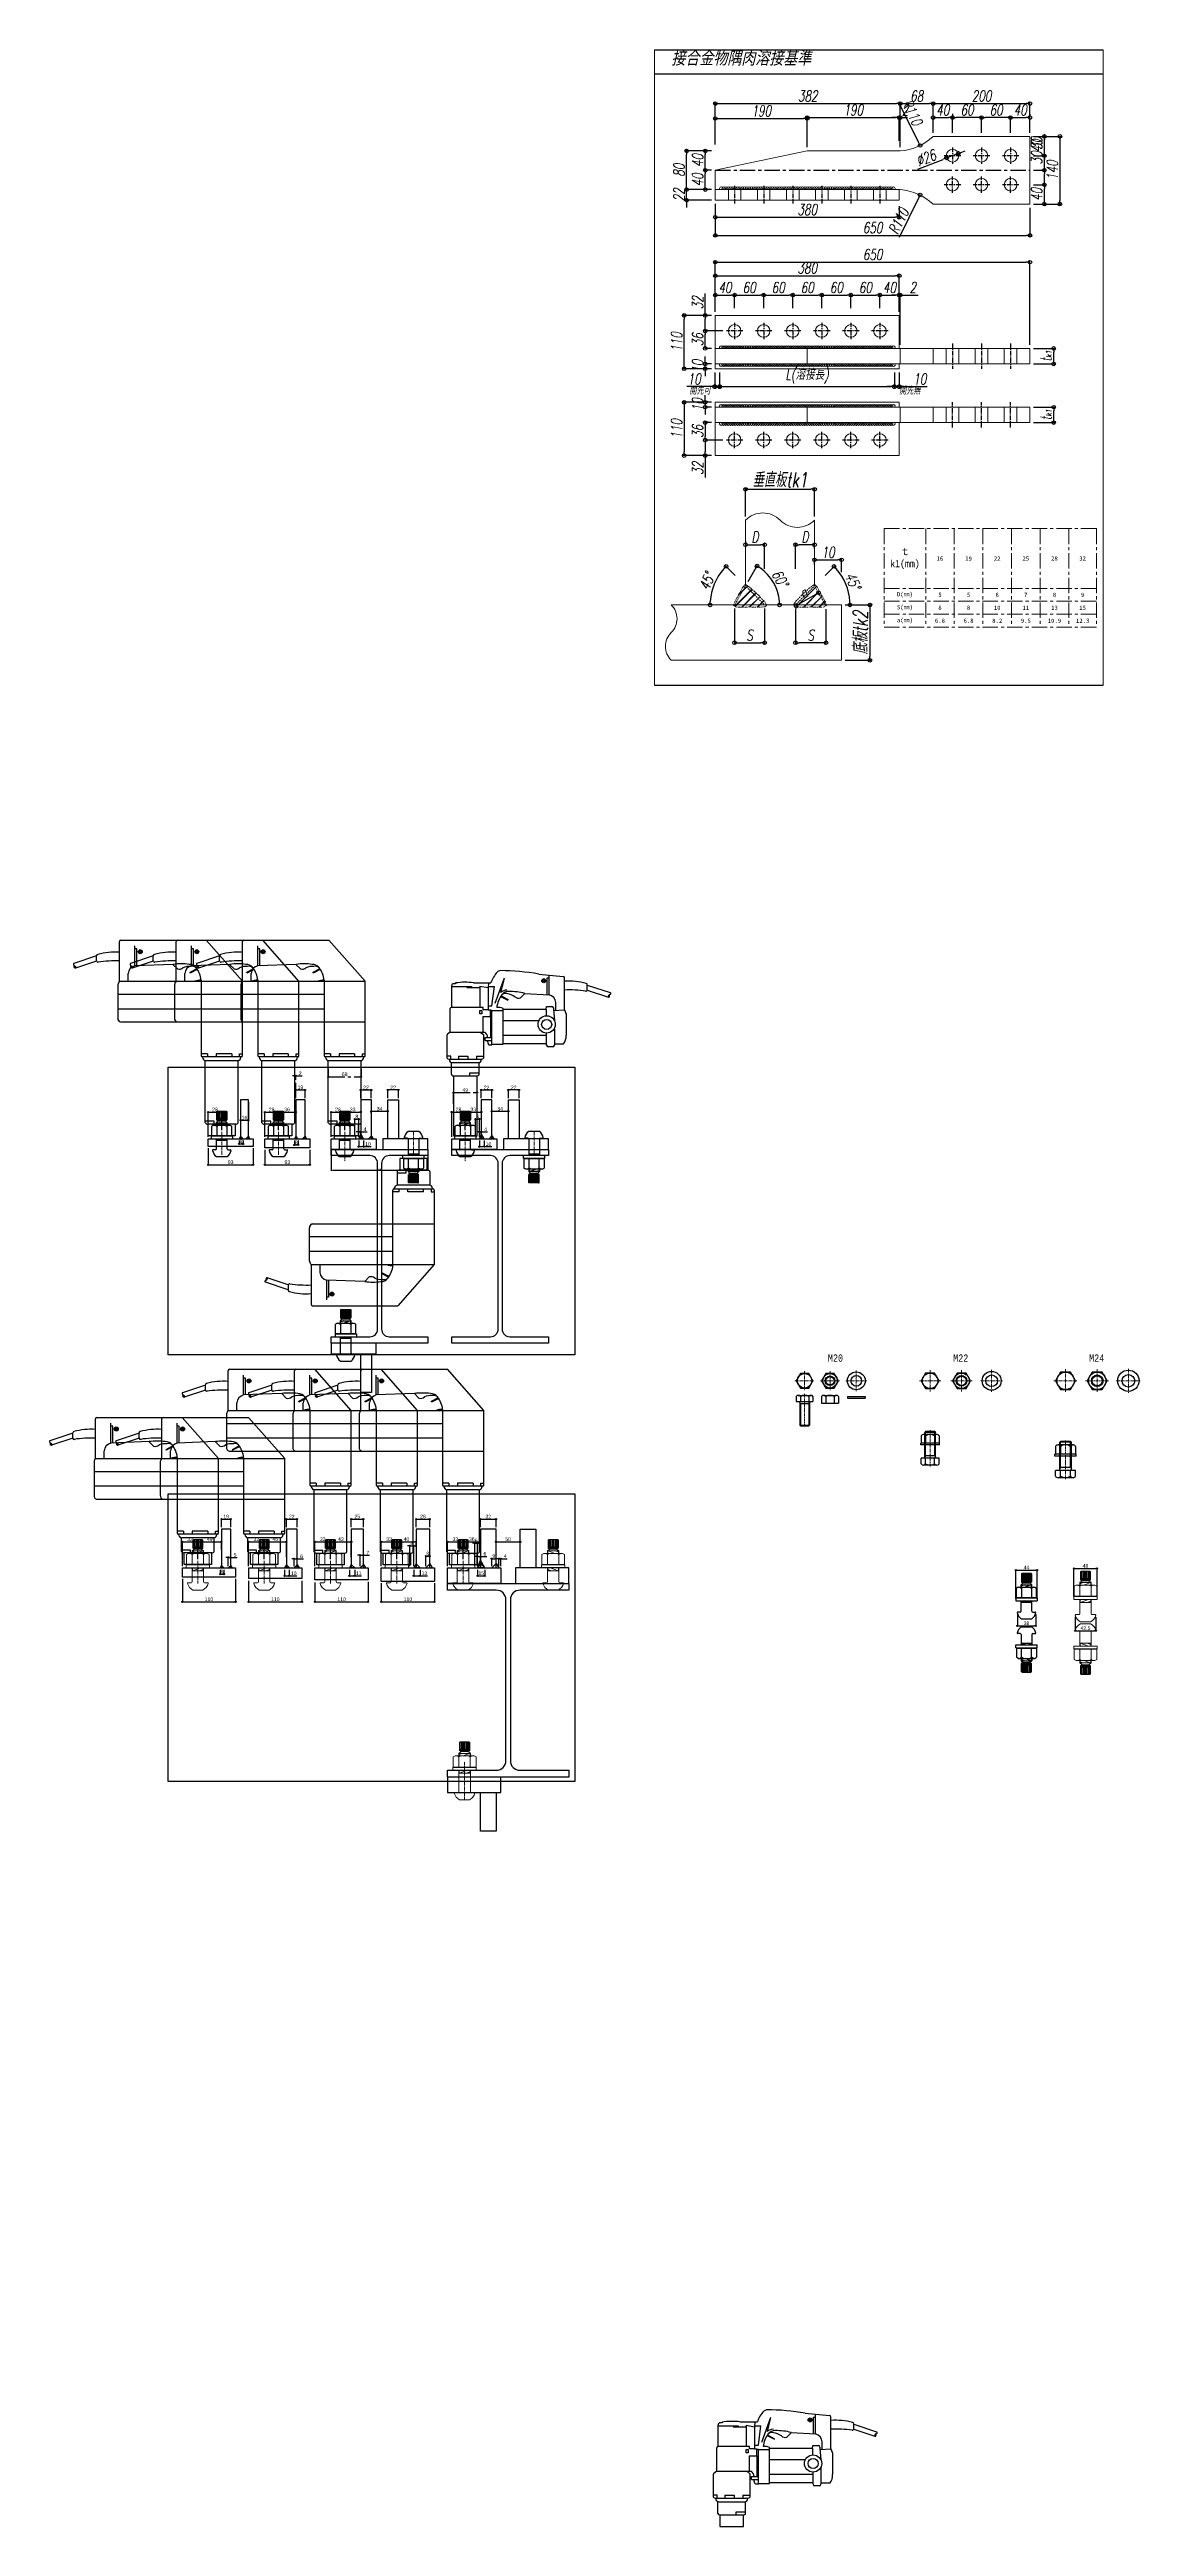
# Model space of a CAD drawing. Header units: millimetres. Extents: x -2880 to 3894, y -2977 to 4857.
# Drawn here: x -2880 to -626, y -794 to 4320 of the extents above; entities that cross this region are included whole.
import ezdxf
from ezdxf.enums import TextEntityAlignment as Align

# ---------------------------------------------------------------- set-up
doc = ezdxf.new("R2010")
doc.units = ezdxf.units.MM
doc.header["$MEASUREMENT"] = 0
doc.linetypes.add('CENTER', pattern=[50.8, 31.75, -6.35, 6.35, -6.35])
doc.linetypes.add('HIDDEN2', pattern=[4.7625, 3.175, -1.5875])
for name, color, linetype in [('01', 7, 'Continuous'), ('_0-2_3', 7, 'Continuous'), ('_1-0_', 7, 'Continuous'), ('ADSK_ASSOC_ENTITY_BACKUPS', 7, 'Continuous'), ('gauge', 1, 'Continuous'), ('KB', 7, 'Continuous')]:
    doc.layers.add(name, color=color, linetype=linetype)
for name, color, linetype, lineweight in [('hadan', 1, 'HIDDEN2', 15), ('不明1', 6, 'Continuous', 18), ('中心線', 4, 'CENTER', 13), ('寸法', 7, 'Continuous', 15), ('金物', 5, 'Continuous', 18)]:
    doc.layers.add(name, color=color, linetype=linetype, lineweight=lineweight)
doc.styles.add('DLSTANDARD1', font='italic.shx', dxfattribs={"width": 0.7, "bigfont": 'extfont.shx'})
doc.styles.add('MONOTXT', font='monotxt.shx', dxfattribs={"width": 0.8, "height": 3.5, "bigfont": 'bigfont.shx'})
doc.styles.get("Standard").update_dxf_attribs({"font": 'arial.ttf'})
doc.dimstyles.new('ISO-25', dxfattribs={"dimtxt": 2.5, "dimasz": 2.5, "dimexe": 1.25, "dimexo": 0.625, "dimtad": 1, "dimtxsty": 'Standard', "dimcen": 2.5, "dimadec": 0, "dimazin": 0, "dimtfac": 1, "dimtmove": 0, "dimatfit": 3, "dimfxl": 0, "dimarcsym": 0})
doc.dimstyles.new('コピー ～ 一般寸法', dxfattribs={"dimscale": 0.5, "dimtxt": 15, "dimasz": 5, "dimexe": 1.25, "dimexo": 7.5, "dimgap": 3, "dimtad": 1, "dimdec": 1, "dimdsep": 46, "dimtxsty": 'Standard', "dimblk": 'ORIGIN', "dimcen": 0, "dimclrd": 256, "dimclre": 256, "dimclrt": 256, "dimadec": 0, "dimazin": 0, "dimtfac": 1, "dimtdec": 1, "dimtmove": 0, "dimatfit": 3, "dimfxl": 0, "dimarcsym": 0})
doc.dimstyles.new('一般寸法', dxfattribs={"dimscale": 1.5, "dimtxt": 15, "dimasz": 5, "dimexe": 1.25, "dimexo": 5, "dimgap": 3, "dimtad": 1, "dimtxsty": 'DLSTANDARD1', "dimblk": 'ORIGIN', "dimcen": 0, "dimclrd": 256, "dimclre": 256, "dimclrt": 256, "dimadec": 0, "dimazin": 0, "dimtfac": 1, "dimtmove": 0, "dimatfit": 3, "dimfxl": 0, "dimarcsym": 0})
pattern_1 = [(45, (-1482.772, 3167.466), (-7.95495, 7.95495), []), (45, (-1482.21, 3167.466), (-7.95495, 7.95495), [])]

msp = doc.modelspace()

# ---------------------------------------------------------------- texts
at = {"color": 0, "linetype": 'Continuous', "ltscale": 6, "style": 'DLSTANDARD1', "width": 0.875}
msp.add_text('接合金物隅肉溶接基準', height=30, dxfattribs=at).set_placement((-1595.623, 4277.82), align=Align.BOTTOM_LEFT)
at = {"ltscale": 0.2, "style": 'MONOTXT', "width": 0.8}
for s, p in [('M20', (-1271.661, 1610.592)), ('M22', (-1012.961, 1610.592)), ('M24', (-732.156, 1610.592))]:
    msp.add_text(s, height=15, dxfattribs=at).set_placement(p)
at = {"layer": 'hadan', "color": 0, "linetype": 'ByBlock', "char_height": 15, "attachment_point": 5, "style": 'DLSTANDARD1'}
for s, insert in [('開先可', (-1536.033, 3615.199)), ('開先可', (-1536.033, 3615.199)), ('開先無', (-1102.68, 3615.199)), ('開先無', (-1102.68, 3615.199))]:
    msp.add_mtext(s, dxfattribs=dict(at, insert=insert))

# ---------------------------------------------------------------- blocks, each defined once
blk = doc.blocks.new('_Origin')
at = {"color": 0, "linetype": 'ByBlock', "lineweight": -2}
blk.add_line((0, 0), (-1, 0), dxfattribs=at)
blk.add_circle((0, 0), 0.5, dxfattribs=at)
blk = doc.blocks.new('*D307')
at = {"layer": 'Defpoints', "color": 0}
for p in [(-1464.6, 3173.2), (-1402.5, 3173.2), (-1402.5, 3095.2)]:
    blk.add_point(p, dxfattribs=at)
at = {"layer": '寸法', "lineweight": -2}
for p, q in [((-1464.6, 3165.7), (-1464.6, 3093.3)), ((-1402.5, 3165.7), (-1402.5, 3093.3)), ((-1457.1, 3095.2), (-1410, 3095.2))]:
    blk.add_line(p, q, dxfattribs=at)
at = {"layer": '寸法', "lineweight": -2, "xscale": 7.5, "yscale": 7.5, "zscale": 7.5, "rotation": 180}
blk.add_blockref('_Origin', (-1464.6, 3095.2), dxfattribs=at)
at = {"layer": '寸法', "lineweight": -2, "xscale": 7.5, "yscale": 7.5, "zscale": 7.5}
blk.add_blockref('_Origin', (-1402.5, 3095.2), dxfattribs=at)
at = {"layer": '寸法', "insert": (-1433.6, 3110.9), "char_height": 22.5, "attachment_point": 5, "style": 'DLSTANDARD1'}
blk.add_mtext('S', dxfattribs=at)
blk = doc.blocks.new('*D594')
at = {"layer": 'Defpoints', "color": 0}
for p in [(-1500, 3229.5), (-1458.2, 3228.9), (-1595.4, 3173.2), (-1402.5, 3173.2), (-1243.5, 3173.2)]:
    blk.add_point(p, dxfattribs=at)
at = {"layer": '寸法', "lineweight": -2}
blk.add_line((-1463.5, 3234.2), (-1483.4, 3254.2), dxfattribs=at)
blk.add_arc((-1402.5, 3173.2), 112.6, 138.7931, 176.1832, dxfattribs=at)
at = {"layer": '寸法', "lineweight": -2, "xscale": 7.5, "yscale": 7.5, "zscale": 7.5}
for p, rotation in [((-1482.1, 3252.9), 46.88470358776644), ((-1515.1, 3173.2), 268.0915786912375)]:
    blk.add_blockref('_Origin', p, dxfattribs=dict(at, rotation=rotation))
at = {"layer": '寸法', "insert": (-1521.1, 3222.4), "char_height": 22.5, "attachment_point": 5, "rotation": 67.4881, "style": 'DLSTANDARD1'}
blk.add_mtext('45%%d', dxfattribs=at)
blk = doc.blocks.new('*D243')
at = {"layer": 'Defpoints', "color": 0}
for p in [(-1464.4, 3813), (-1504.4, 3778.5), (-1464.4, 3778.5)]:
    blk.add_point(p, dxfattribs=at)
at = {"layer": '寸法', "lineweight": -2}
for p, q in [((-1504.4, 3786), (-1504.4, 3814.9)), ((-1496.9, 3813), (-1471.9, 3813)), ((-1464.4, 3786), (-1464.4, 3814.9))]:
    blk.add_line(p, q, dxfattribs=at)
at = {"layer": '寸法', "lineweight": -2, "xscale": 7.5, "yscale": 7.5, "zscale": 7.5, "rotation": 180}
blk.add_blockref('_Origin', (-1504.4, 3813), dxfattribs=at)
at = {"layer": '寸法', "lineweight": -2, "xscale": 7.5, "yscale": 7.5, "zscale": 7.5}
blk.add_blockref('_Origin', (-1464.4, 3813), dxfattribs=at)
at = {"layer": '寸法', "insert": (-1484.4, 3828.8), "char_height": 22.5, "attachment_point": 5, "style": 'DLSTANDARD1'}
blk.add_mtext('40', dxfattribs=at)
blk = doc.blocks.new('*D244')
at = {"layer": 'Defpoints', "color": 0}
for p in [(-1404.4, 3813), (-1464.4, 3778.5), (-1404.4, 3778.5)]:
    blk.add_point(p, dxfattribs=at)
at = {"layer": '寸法', "lineweight": -2}
for p, q in [((-1464.4, 3786), (-1464.4, 3814.9)), ((-1456.9, 3813), (-1411.9, 3813)), ((-1404.4, 3786), (-1404.4, 3814.9))]:
    blk.add_line(p, q, dxfattribs=at)
at = {"layer": '寸法', "lineweight": -2, "xscale": 7.5, "yscale": 7.5, "zscale": 7.5, "rotation": 180}
blk.add_blockref('_Origin', (-1464.4, 3813), dxfattribs=at)
at = {"layer": '寸法', "lineweight": -2, "xscale": 7.5, "yscale": 7.5, "zscale": 7.5}
blk.add_blockref('_Origin', (-1404.4, 3813), dxfattribs=at)
at = {"layer": '寸法', "insert": (-1434.4, 3828.8), "char_height": 22.5, "attachment_point": 5, "style": 'DLSTANDARD1'}
blk.add_mtext('60', dxfattribs=at)
blk = doc.blocks.new('*D245')
at = {"layer": 'Defpoints', "color": 0}
for p in [(-1344.4, 3813), (-1404.4, 3778.5), (-1344.4, 3778.5)]:
    blk.add_point(p, dxfattribs=at)
at = {"layer": '寸法', "lineweight": -2}
for p, q in [((-1404.4, 3786), (-1404.4, 3814.9)), ((-1396.9, 3813), (-1351.9, 3813)), ((-1344.4, 3786), (-1344.4, 3814.9))]:
    blk.add_line(p, q, dxfattribs=at)
at = {"layer": '寸法', "lineweight": -2, "xscale": 7.5, "yscale": 7.5, "zscale": 7.5, "rotation": 180}
blk.add_blockref('_Origin', (-1404.4, 3813), dxfattribs=at)
at = {"layer": '寸法', "lineweight": -2, "xscale": 7.5, "yscale": 7.5, "zscale": 7.5}
blk.add_blockref('_Origin', (-1344.4, 3813), dxfattribs=at)
at = {"layer": '寸法', "insert": (-1374.4, 3828.8), "char_height": 22.5, "attachment_point": 5, "style": 'DLSTANDARD1'}
blk.add_mtext('60', dxfattribs=at)
blk = doc.blocks.new('*D246')
at = {"layer": 'Defpoints', "color": 0}
for p in [(-1284.4, 3813), (-1344.4, 3778.5), (-1284.4, 3778.5)]:
    blk.add_point(p, dxfattribs=at)
at = {"layer": '寸法', "lineweight": -2}
for p, q in [((-1344.4, 3786), (-1344.4, 3814.9)), ((-1336.9, 3813), (-1291.9, 3813)), ((-1284.4, 3786), (-1284.4, 3814.9))]:
    blk.add_line(p, q, dxfattribs=at)
at = {"layer": '寸法', "lineweight": -2, "xscale": 7.5, "yscale": 7.5, "zscale": 7.5, "rotation": 180}
blk.add_blockref('_Origin', (-1344.4, 3813), dxfattribs=at)
at = {"layer": '寸法', "lineweight": -2, "xscale": 7.5, "yscale": 7.5, "zscale": 7.5}
blk.add_blockref('_Origin', (-1284.4, 3813), dxfattribs=at)
at = {"layer": '寸法', "insert": (-1314.4, 3828.8), "char_height": 22.5, "attachment_point": 5, "style": 'DLSTANDARD1'}
blk.add_mtext('60', dxfattribs=at)
blk = doc.blocks.new('*D247')
at = {"layer": 'Defpoints', "color": 0}
for p in [(-1224.4, 3813), (-1284.4, 3778.5), (-1224.4, 3778.5)]:
    blk.add_point(p, dxfattribs=at)
at = {"layer": '寸法', "lineweight": -2}
for p, q in [((-1284.4, 3786), (-1284.4, 3814.9)), ((-1276.9, 3813), (-1231.9, 3813)), ((-1224.4, 3786), (-1224.4, 3814.9))]:
    blk.add_line(p, q, dxfattribs=at)
at = {"layer": '寸法', "lineweight": -2, "xscale": 7.5, "yscale": 7.5, "zscale": 7.5, "rotation": 180}
blk.add_blockref('_Origin', (-1284.4, 3813), dxfattribs=at)
at = {"layer": '寸法', "lineweight": -2, "xscale": 7.5, "yscale": 7.5, "zscale": 7.5}
blk.add_blockref('_Origin', (-1224.4, 3813), dxfattribs=at)
at = {"layer": '寸法', "insert": (-1254.4, 3828.8), "char_height": 22.5, "attachment_point": 5, "style": 'DLSTANDARD1'}
blk.add_mtext('60', dxfattribs=at)
blk = doc.blocks.new('*D248')
at = {"layer": 'Defpoints', "color": 0}
for p in [(-1164.4, 3813), (-1224.4, 3778.5), (-1164.4, 3778.5)]:
    blk.add_point(p, dxfattribs=at)
at = {"layer": '寸法', "lineweight": -2}
for p, q in [((-1224.4, 3786), (-1224.4, 3814.9)), ((-1216.9, 3813), (-1171.9, 3813)), ((-1164.4, 3786), (-1164.4, 3814.9))]:
    blk.add_line(p, q, dxfattribs=at)
at = {"layer": '寸法', "lineweight": -2, "xscale": 7.5, "yscale": 7.5, "zscale": 7.5, "rotation": 180}
blk.add_blockref('_Origin', (-1224.4, 3813), dxfattribs=at)
at = {"layer": '寸法', "lineweight": -2, "xscale": 7.5, "yscale": 7.5, "zscale": 7.5}
blk.add_blockref('_Origin', (-1164.4, 3813), dxfattribs=at)
at = {"layer": '寸法', "insert": (-1194.4, 3828.8), "char_height": 22.5, "attachment_point": 5, "style": 'DLSTANDARD1'}
blk.add_mtext('60', dxfattribs=at)
blk = doc.blocks.new('*D551')
at = {"layer": 'Defpoints', "color": 0}
for p in [(-1124.4, 3813), (-1164.4, 3778.5), (-1124.4, 3771)]:
    blk.add_point(p, dxfattribs=at)
at = {"layer": '寸法', "lineweight": -2}
for p, q in [((-1164.4, 3786), (-1164.4, 3814.9)), ((-1156.9, 3813), (-1131.9, 3813)), ((-1124.4, 3778.5), (-1124.4, 3814.9))]:
    blk.add_line(p, q, dxfattribs=at)
at = {"layer": '寸法', "lineweight": -2, "xscale": 7.5, "yscale": 7.5, "zscale": 7.5, "rotation": 180}
blk.add_blockref('_Origin', (-1164.4, 3813), dxfattribs=at)
at = {"layer": '寸法', "lineweight": -2, "xscale": 7.5, "yscale": 7.5, "zscale": 7.5}
blk.add_blockref('_Origin', (-1124.4, 3813), dxfattribs=at)
at = {"layer": '寸法', "insert": (-1144.4, 3828.8), "char_height": 22.5, "attachment_point": 5, "style": 'DLSTANDARD1'}
blk.add_mtext('40', dxfattribs=at)
blk = doc.blocks.new('*D249')
at = {"layer": 'Defpoints', "color": 0}
for p in [(-1124.4, 3853.1), (-1504.4, 3778), (-1124.4, 3778)]:
    blk.add_point(p, dxfattribs=at)
at = {"layer": '寸法', "lineweight": -2}
for p, q in [((-1504.4, 3785.5), (-1504.4, 3855)), ((-1496.9, 3853.1), (-1131.9, 3853.1)), ((-1124.4, 3785.5), (-1124.4, 3855))]:
    blk.add_line(p, q, dxfattribs=at)
at = {"layer": '寸法', "lineweight": -2, "xscale": 7.5, "yscale": 7.5, "zscale": 7.5, "rotation": 180}
blk.add_blockref('_Origin', (-1504.4, 3853.1), dxfattribs=at)
at = {"layer": '寸法', "lineweight": -2, "xscale": 7.5, "yscale": 7.5, "zscale": 7.5}
blk.add_blockref('_Origin', (-1124.4, 3853.1), dxfattribs=at)
at = {"layer": '寸法', "insert": (-1314.4, 3868.9), "char_height": 22.5, "attachment_point": 5, "style": 'DLSTANDARD1'}
blk.add_mtext('380', dxfattribs=at)
blk = doc.blocks.new('*D250')
at = {"layer": 'Defpoints', "color": 0}
for p in [(-1525.1, 3739), (-1481.4, 3739), (-1504.4, 3703)]:
    blk.add_point(p, dxfattribs=at)
at = {"layer": '寸法', "lineweight": -2}
for p, q in [((-1488.9, 3739), (-1526.9, 3739)), ((-1511.9, 3703), (-1526.9, 3703)), ((-1525.1, 3710.5), (-1525.1, 3731.5))]:
    blk.add_line(p, q, dxfattribs=at)
at = {"layer": '寸法', "lineweight": -2, "xscale": 7.5, "yscale": 7.5, "zscale": 7.5}
for p, rotation in [((-1525.1, 3739), 90), ((-1525.1, 3703), 270)]:
    blk.add_blockref('_Origin', p, dxfattribs=dict(at, rotation=rotation))
at = {"layer": '寸法', "insert": (-1540.8, 3721), "char_height": 22.5, "attachment_point": 5, "rotation": 90, "style": 'DLSTANDARD1'}
blk.add_mtext('36', dxfattribs=at)
blk = doc.blocks.new('*D251')
at = {"layer": 'Defpoints', "color": 0}
for p in [(-1525.1, 3771), (-1504.4, 3771), (-1481.4, 3739)]:
    blk.add_point(p, dxfattribs=at)
at = {"layer": '寸法', "lineweight": -2}
for p, q in [((-1525.1, 3771), (-1525.1, 3816.1)), ((-1511.9, 3771), (-1526.9, 3771)), ((-1488.9, 3739), (-1526.9, 3739)), ((-1525.1, 3746.5), (-1525.1, 3763.5))]:
    blk.add_line(p, q, dxfattribs=at)
at = {"layer": '寸法', "lineweight": -2, "xscale": 7.5, "yscale": 7.5, "zscale": 7.5}
for p, rotation in [((-1525.1, 3771), 90), ((-1525.1, 3739), 270)]:
    blk.add_blockref('_Origin', p, dxfattribs=dict(at, rotation=rotation))
at = {"layer": '寸法', "insert": (-1540.8, 3797.3), "char_height": 22.5, "attachment_point": 5, "rotation": 90, "style": 'DLSTANDARD1'}
blk.add_mtext('32', dxfattribs=at)
blk = doc.blocks.new('*D252')
at = {"layer": 'Defpoints', "color": 0}
for p in [(-1122.4, 4208.5), (-1504.4, 4116.6), (-1122.4, 4115.9)]:
    blk.add_point(p, dxfattribs=at)
at = {"layer": '寸法', "lineweight": -2}
for p, q in [((-1504.4, 4124.1), (-1504.4, 4210.3)), ((-1496.9, 4208.5), (-1129.9, 4208.5)), ((-1122.4, 4123.4), (-1122.4, 4210.3))]:
    blk.add_line(p, q, dxfattribs=at)
at = {"layer": '寸法', "lineweight": -2, "xscale": 7.5, "yscale": 7.5, "zscale": 7.5, "rotation": 180}
blk.add_blockref('_Origin', (-1504.4, 4208.5), dxfattribs=at)
at = {"layer": '寸法', "lineweight": -2, "xscale": 7.5, "yscale": 7.5, "zscale": 7.5}
blk.add_blockref('_Origin', (-1122.4, 4208.5), dxfattribs=at)
at = {"layer": '寸法', "insert": (-1313.4, 4224.2), "char_height": 22.5, "attachment_point": 5, "style": 'DLSTANDARD1'}
blk.add_mtext('382', dxfattribs=at)
blk = doc.blocks.new('*D253')
at = {"layer": 'Defpoints', "color": 0}
for p in [(-1014.4, 4179.7), (-1014.4, 4140.9), (-954.4, 4140.9)]:
    blk.add_point(p, dxfattribs=at)
at = {"layer": '寸法', "lineweight": -2}
for p, q in [((-1014.4, 4148.4), (-1014.4, 4181.5)), ((-961.9, 4179.7), (-1006.9, 4179.7)), ((-954.4, 4148.4), (-954.4, 4181.5))]:
    blk.add_line(p, q, dxfattribs=at)
at = {"layer": '寸法', "lineweight": -2, "xscale": 7.5, "yscale": 7.5, "zscale": 7.5, "rotation": 180}
blk.add_blockref('_Origin', (-1014.4, 4179.7), dxfattribs=at)
at = {"layer": '寸法', "lineweight": -2, "xscale": 7.5, "yscale": 7.5, "zscale": 7.5}
blk.add_blockref('_Origin', (-954.4, 4179.7), dxfattribs=at)
at = {"layer": '寸法', "insert": (-984.4, 4195.4), "char_height": 22.5, "attachment_point": 5, "style": 'DLSTANDARD1'}
blk.add_mtext('60', dxfattribs=at)
blk = doc.blocks.new('*D254')
at = {"layer": 'Defpoints', "color": 0}
for p in [(-954.4, 4179.7), (-954.4, 4140.9), (-894.4, 4140.9)]:
    blk.add_point(p, dxfattribs=at)
at = {"layer": '寸法', "lineweight": -2}
for p, q in [((-954.4, 4148.4), (-954.4, 4181.5)), ((-901.9, 4179.7), (-946.9, 4179.7)), ((-894.4, 4148.4), (-894.4, 4181.5))]:
    blk.add_line(p, q, dxfattribs=at)
at = {"layer": '寸法', "lineweight": -2, "xscale": 7.5, "yscale": 7.5, "zscale": 7.5, "rotation": 180}
blk.add_blockref('_Origin', (-954.4, 4179.7), dxfattribs=at)
at = {"layer": '寸法', "lineweight": -2, "xscale": 7.5, "yscale": 7.5, "zscale": 7.5}
blk.add_blockref('_Origin', (-894.4, 4179.7), dxfattribs=at)
at = {"layer": '寸法', "insert": (-924.4, 4195.4), "char_height": 22.5, "attachment_point": 5, "style": 'DLSTANDARD1'}
blk.add_mtext('60', dxfattribs=at)
blk = doc.blocks.new('*D255')
at = {"layer": 'Defpoints', "color": 0}
for p in [(-854.4, 4179.7), (-854.4, 4179.4), (-894.4, 4140.9)]:
    blk.add_point(p, dxfattribs=at)
at = {"layer": '寸法', "lineweight": -2}
for p, q in [((-894.4, 4148.4), (-894.4, 4181.5)), ((-886.9, 4179.7), (-861.9, 4179.7)), ((-854.4, 4186.9), (-854.4, 4181.5))]:
    blk.add_line(p, q, dxfattribs=at)
at = {"layer": '寸法', "lineweight": -2, "xscale": 7.5, "yscale": 7.5, "zscale": 7.5, "rotation": 180}
blk.add_blockref('_Origin', (-894.4, 4179.7), dxfattribs=at)
at = {"layer": '寸法', "lineweight": -2, "xscale": 7.5, "yscale": 7.5, "zscale": 7.5}
blk.add_blockref('_Origin', (-854.4, 4179.7), dxfattribs=at)
at = {"layer": '寸法', "insert": (-874.4, 4195.4), "char_height": 22.5, "attachment_point": 5, "style": 'DLSTANDARD1'}
blk.add_mtext('40', dxfattribs=at)
blk = doc.blocks.new('*D552')
at = {"layer": 'Defpoints', "color": 0}
for p in [(-854.4, 4208.5), (-1054.4, 4140.9), (-854.4, 4140.9)]:
    blk.add_point(p, dxfattribs=at)
at = {"layer": '寸法', "lineweight": -2}
for p, q in [((-1054.4, 4148.4), (-1054.4, 4210.3)), ((-1046.9, 4208.5), (-861.9, 4208.5)), ((-854.4, 4148.4), (-854.4, 4210.3))]:
    blk.add_line(p, q, dxfattribs=at)
at = {"layer": '寸法', "lineweight": -2, "xscale": 7.5, "yscale": 7.5, "zscale": 7.5, "rotation": 180}
blk.add_blockref('_Origin', (-1054.4, 4208.5), dxfattribs=at)
at = {"layer": '寸法', "lineweight": -2, "xscale": 7.5, "yscale": 7.5, "zscale": 7.5}
blk.add_blockref('_Origin', (-854.4, 4208.5), dxfattribs=at)
at = {"layer": '寸法', "insert": (-954.4, 4224.2), "char_height": 22.5, "attachment_point": 5, "style": 'DLSTANDARD1'}
blk.add_mtext('200', dxfattribs=at)
blk = doc.blocks.new('*D256')
at = {"layer": 'Defpoints', "color": 0}
for p in [(-1054.4, 4208.5), (-1122.4, 4115.9), (-1054.4, 4140.9)]:
    blk.add_point(p, dxfattribs=at)
at = {"layer": '寸法', "lineweight": -2}
for p, q in [((-1122.4, 4123.4), (-1122.4, 4210.3)), ((-1114.9, 4208.5), (-1061.9, 4208.5)), ((-1054.4, 4148.4), (-1054.4, 4210.3))]:
    blk.add_line(p, q, dxfattribs=at)
at = {"layer": '寸法', "lineweight": -2, "xscale": 7.5, "yscale": 7.5, "zscale": 7.5, "rotation": 180}
blk.add_blockref('_Origin', (-1122.4, 4208.5), dxfattribs=at)
at = {"layer": '寸法', "lineweight": -2, "xscale": 7.5, "yscale": 7.5, "zscale": 7.5}
blk.add_blockref('_Origin', (-1054.4, 4208.5), dxfattribs=at)
at = {"layer": '寸法', "insert": (-1088.4, 4224.2), "char_height": 22.5, "attachment_point": 5, "style": 'DLSTANDARD1'}
blk.add_mtext('68', dxfattribs=at)
blk = doc.blocks.new('*D257')
at = {"layer": 'Defpoints', "color": 0}
for p in [(-854.4, 4040.9), (-824.7, 4040.9), (-854.4, 4000.9)]:
    blk.add_point(p, dxfattribs=at)
at = {"layer": '寸法', "lineweight": -2}
for p, q in [((-846.9, 4040.9), (-822.8, 4040.9)), ((-846.9, 4000.9), (-822.8, 4000.9)), ((-824.7, 4008.4), (-824.7, 4033.4))]:
    blk.add_line(p, q, dxfattribs=at)
at = {"layer": '寸法', "lineweight": -2, "xscale": 7.5, "yscale": 7.5, "zscale": 7.5}
for p, rotation in [((-824.7, 4040.9), 90), ((-824.7, 4000.9), 270)]:
    blk.add_blockref('_Origin', p, dxfattribs=dict(at, rotation=rotation))
at = {"layer": '寸法', "insert": (-840.4, 4020.9), "char_height": 22.5, "attachment_point": 5, "rotation": 90, "style": 'DLSTANDARD1'}
blk.add_mtext('40', dxfattribs=at)
blk = doc.blocks.new('*D258')
at = {"layer": 'Defpoints', "color": 0}
for p in [(-854.4, 4100.9), (-824.7, 4100.9), (-854.4, 4070.9)]:
    blk.add_point(p, dxfattribs=at)
at = {"layer": '寸法', "lineweight": -2}
for p, q in [((-824.7, 4100.9), (-824.7, 4144.5)), ((-846.9, 4100.9), (-822.8, 4100.9)), ((-824.7, 4078.4), (-824.7, 4093.4)), ((-846.9, 4070.9), (-822.8, 4070.9))]:
    blk.add_line(p, q, dxfattribs=at)
at = {"layer": '寸法', "lineweight": -2, "xscale": 7.5, "yscale": 7.5, "zscale": 7.5}
for p, rotation in [((-824.7, 4100.9), 90), ((-824.7, 4070.9), 270)]:
    blk.add_blockref('_Origin', p, dxfattribs=dict(at, rotation=rotation))
at = {"layer": '寸法', "insert": (-840.4, 4126.4), "char_height": 22.5, "attachment_point": 5, "rotation": 90, "style": 'DLSTANDARD1'}
blk.add_mtext('30', dxfattribs=at)
blk = doc.blocks.new('*D553')
at = {"layer": 'Defpoints', "color": 0}
for p in [(-854.4, 4140.9), (-854.4, 4100.9), (-824.7, 4140.9)]:
    blk.add_point(p, dxfattribs=at)
at = {"layer": '寸法', "lineweight": -2}
for p, q in [((-846.9, 4140.9), (-822.8, 4140.9)), ((-846.9, 4100.9), (-822.8, 4100.9)), ((-824.7, 4108.4), (-824.7, 4133.4))]:
    blk.add_line(p, q, dxfattribs=at)
at = {"layer": '寸法', "lineweight": -2, "xscale": 7.5, "yscale": 7.5, "zscale": 7.5}
for p, rotation in [((-824.7, 4140.9), 90), ((-824.7, 4100.9), 270)]:
    blk.add_blockref('_Origin', p, dxfattribs=dict(at, rotation=rotation))
at = {"layer": '寸法', "insert": (-840.4, 4120.9), "char_height": 22.5, "attachment_point": 5, "rotation": 90, "style": 'DLSTANDARD1'}
blk.add_mtext('40', dxfattribs=at)
blk = doc.blocks.new('*D259')
at = {"layer": 'Defpoints', "color": 0}
for p in [(-854.4, 4140.9), (-854.4, 4000.9), (-792.6, 4000.9)]:
    blk.add_point(p, dxfattribs=at)
at = {"layer": '寸法', "lineweight": -2}
for p, q in [((-846.9, 4140.9), (-790.7, 4140.9)), ((-792.6, 4133.4), (-792.6, 4008.4)), ((-846.9, 4000.9), (-790.7, 4000.9))]:
    blk.add_line(p, q, dxfattribs=at)
at = {"layer": '寸法', "lineweight": -2, "xscale": 7.5, "yscale": 7.5, "zscale": 7.5}
for p, rotation in [((-792.6, 4140.9), 90), ((-792.6, 4000.9), 270)]:
    blk.add_blockref('_Origin', p, dxfattribs=dict(at, rotation=rotation))
at = {"layer": '寸法', "insert": (-808.3, 4070.9), "char_height": 22.5, "attachment_point": 5, "rotation": 90, "style": 'DLSTANDARD1'}
blk.add_mtext('140', dxfattribs=at)
blk = doc.blocks.new('*D260')
at = {"layer": 'Defpoints', "color": 0}
for p in [(-854.4, 4070.9), (-854.4, 4040.9), (-824.7, 4070.9)]:
    blk.add_point(p, dxfattribs=at)
at = {"layer": '寸法', "lineweight": -2}
for p, q in [((-824.7, 4070.9), (-824.7, 4114.5)), ((-846.9, 4070.9), (-822.8, 4070.9)), ((-846.9, 4040.9), (-822.8, 4040.9)), ((-824.7, 4048.4), (-824.7, 4063.4))]:
    blk.add_line(p, q, dxfattribs=at)
at = {"layer": '寸法', "lineweight": -2, "xscale": 7.5, "yscale": 7.5, "zscale": 7.5}
for p, rotation in [((-824.7, 4070.9), 90), ((-824.7, 4040.9), 270)]:
    blk.add_blockref('_Origin', p, dxfattribs=dict(at, rotation=rotation))
at = {"layer": '寸法', "insert": (-840.4, 4096.4), "char_height": 22.5, "attachment_point": 5, "rotation": 90, "style": 'DLSTANDARD1'}
blk.add_mtext('30', dxfattribs=at)
blk = doc.blocks.new('*D554')
at = {"layer": 'Defpoints', "color": 0}
for p in [(-1525, 4070.9), (-1504.4, 4070.9), (-1504.4, 4030.9)]:
    blk.add_point(p, dxfattribs=at)
at = {"layer": '寸法', "lineweight": -2}
for p, q in [((-1511.9, 4070.9), (-1526.9, 4070.9)), ((-1525, 4038.4), (-1525, 4063.4)), ((-1511.9, 4030.9), (-1526.9, 4030.9))]:
    blk.add_line(p, q, dxfattribs=at)
at = {"layer": '寸法', "lineweight": -2, "xscale": 7.5, "yscale": 7.5, "zscale": 7.5}
for p, rotation in [((-1525, 4070.9), 90), ((-1525, 4030.9), 270)]:
    blk.add_blockref('_Origin', p, dxfattribs=dict(at, rotation=rotation))
at = {"layer": '寸法', "insert": (-1540.7, 4050.9), "char_height": 22.5, "attachment_point": 5, "rotation": 90, "style": 'DLSTANDARD1'}
blk.add_mtext('40', dxfattribs=at)
blk = doc.blocks.new('*D555')
at = {"layer": 'Defpoints', "color": 0}
for p in [(-1525, 4110.9), (-1504.4, 4110.9), (-1504.4, 4070.9)]:
    blk.add_point(p, dxfattribs=at)
at = {"layer": '寸法', "lineweight": -2}
for p, q in [((-1511.9, 4110.9), (-1526.9, 4110.9)), ((-1525, 4078.4), (-1525, 4103.4)), ((-1511.9, 4070.9), (-1526.9, 4070.9))]:
    blk.add_line(p, q, dxfattribs=at)
at = {"layer": '寸法', "lineweight": -2, "xscale": 7.5, "yscale": 7.5, "zscale": 7.5}
for p, rotation in [((-1525, 4110.9), 90), ((-1525, 4070.9), 270)]:
    blk.add_blockref('_Origin', p, dxfattribs=dict(at, rotation=rotation))
at = {"layer": '寸法', "insert": (-1540.7, 4090.9), "char_height": 22.5, "attachment_point": 5, "rotation": 90, "style": 'DLSTANDARD1'}
blk.add_mtext('40', dxfattribs=at)
blk = doc.blocks.new('*D556')
at = {"layer": 'Defpoints', "color": 0}
for p in [(-1563.6, 4110.9), (-1504.4, 4110.9), (-1504.4, 4030.9)]:
    blk.add_point(p, dxfattribs=at)
at = {"layer": '寸法', "lineweight": -2}
for p, q in [((-1511.9, 4110.9), (-1565.5, 4110.9)), ((-1563.6, 4038.4), (-1563.6, 4103.4)), ((-1511.9, 4030.9), (-1565.5, 4030.9))]:
    blk.add_line(p, q, dxfattribs=at)
at = {"layer": '寸法', "lineweight": -2, "xscale": 7.5, "yscale": 7.5, "zscale": 7.5}
for p, rotation in [((-1563.6, 4110.9), 90), ((-1563.6, 4030.9), 270)]:
    blk.add_blockref('_Origin', p, dxfattribs=dict(at, rotation=rotation))
at = {"layer": '寸法', "insert": (-1579.4, 4070.9), "char_height": 22.5, "attachment_point": 5, "rotation": 90, "style": 'DLSTANDARD1'}
blk.add_mtext('80', dxfattribs=at)
blk = doc.blocks.new('*D557')
at = {"layer": 'Defpoints', "color": 0}
for p in [(-1563.6, 4030.9), (-1504.4, 4030.9), (-1504.4, 4008.9)]:
    blk.add_point(p, dxfattribs=at)
at = {"layer": '寸法', "lineweight": -2}
for p, q in [((-1563.6, 4038.4), (-1563.6, 4045.9)), ((-1511.9, 4030.9), (-1565.5, 4030.9)), ((-1511.9, 4008.9), (-1565.5, 4008.9)), ((-1563.6, 4008.9), (-1563.6, 4030.9)), ((-1563.6, 4001.4), (-1563.6, 3993.9))]:
    blk.add_line(p, q, dxfattribs=at)
at = {"layer": '寸法', "lineweight": -2, "xscale": 7.5, "yscale": 7.5, "zscale": 7.5}
for p, rotation in [((-1563.6, 4030.9), 270), ((-1563.6, 4008.9), 90)]:
    blk.add_blockref('_Origin', p, dxfattribs=dict(at, rotation=rotation))
at = {"layer": '寸法', "insert": (-1579.4, 4019.9), "char_height": 22.5, "attachment_point": 5, "rotation": 90, "style": 'DLSTANDARD1'}
blk.add_mtext('22', dxfattribs=at)
blk = doc.blocks.new('*D558')
at = {"layer": 'Defpoints', "color": 0}
for p in [(-1525.1, 3671), (-1504.4, 3671), (-1504.4, 3661)]:
    blk.add_point(p, dxfattribs=at)
at = {"layer": '寸法', "lineweight": -2}
for p, q in [((-1525.1, 3678.5), (-1525.1, 3686)), ((-1511.9, 3671), (-1526.9, 3671)), ((-1511.9, 3661), (-1526.9, 3661)), ((-1525.1, 3661), (-1525.1, 3671)), ((-1525.1, 3653.5), (-1525.1, 3646))]:
    blk.add_line(p, q, dxfattribs=at)
at = {"layer": '寸法', "lineweight": -2, "xscale": 7.5, "yscale": 7.5, "zscale": 7.5}
for p, rotation in [((-1525.1, 3671), 270), ((-1525.1, 3661), 90)]:
    blk.add_blockref('_Origin', p, dxfattribs=dict(at, rotation=rotation))
at = {"layer": '寸法', "insert": (-1540.8, 3666), "char_height": 22.5, "attachment_point": 5, "rotation": 90, "style": 'DLSTANDARD1'}
blk.add_mtext('10', dxfattribs=at)
blk = doc.blocks.new('*D559')
at = {"layer": 'Defpoints', "color": 0}
for p in [(-1568.7, 3771), (-1504.4, 3771), (-1504.4, 3661)]:
    blk.add_point(p, dxfattribs=at)
at = {"layer": '寸法', "lineweight": -2}
for p, q in [((-1511.9, 3771), (-1570.6, 3771)), ((-1568.7, 3668.5), (-1568.7, 3763.5)), ((-1511.9, 3661), (-1570.6, 3661))]:
    blk.add_line(p, q, dxfattribs=at)
at = {"layer": '寸法', "lineweight": -2, "xscale": 7.5, "yscale": 7.5, "zscale": 7.5}
for p, rotation in [((-1568.7, 3771), 90), ((-1568.7, 3661), 270)]:
    blk.add_blockref('_Origin', p, dxfattribs=dict(at, rotation=rotation))
at = {"layer": '寸法', "insert": (-1584.4, 3716), "char_height": 22.5, "attachment_point": 5, "rotation": 90, "style": 'DLSTANDARD1'}
blk.add_mtext('110', dxfattribs=at)
blk = doc.blocks.new('*D560')
at = {"layer": 'Defpoints', "color": 0}
for p in [(-1026.5, 4096.2), (-1002.3, 4105.6)]:
    blk.add_point(p, dxfattribs=at)
at = {"layer": '寸法', "lineweight": -2}
for p, q in [((-1086, 4073), (-1033.5, 4093.4)), ((-1002.3, 4105.6), (-1026.5, 4096.2)), ((-995.3, 4108.4), (-988.3, 4111.1))]:
    blk.add_line(p, q, dxfattribs=at)
at = {"layer": '寸法', "lineweight": -2, "xscale": 7.5, "yscale": 7.5, "zscale": 7.5}
for p, rotation in [((-1026.5, 4096.2), 21.32376752643006), ((-1002.3, 4105.6), 201.3237675264301)]:
    blk.add_blockref('_Origin', p, dxfattribs=dict(at, rotation=rotation))
at = {"layer": '寸法', "insert": (-1069, 4096.5), "char_height": 22.5, "attachment_point": 5, "rotation": 21.3238, "style": 'DLSTANDARD1'}
blk.add_mtext('%%c26', dxfattribs=at)
blk = doc.blocks.new('*D261')
at = {"layer": 'Defpoints', "color": 0}
for p in [(-1054.4, 4147.6), (-1014.4, 4179.7), (-1014.4, 4179.7)]:
    blk.add_point(p, dxfattribs=at)
at = {"layer": '寸法', "lineweight": -2}
for p, q in [((-1054.4, 4155.1), (-1054.4, 4181.5)), ((-1046.9, 4179.7), (-1021.9, 4179.7)), ((-1014.4, 4187.2), (-1014.4, 4181.5))]:
    blk.add_line(p, q, dxfattribs=at)
at = {"layer": '寸法', "lineweight": -2, "xscale": 7.5, "yscale": 7.5, "zscale": 7.5, "rotation": 180}
blk.add_blockref('_Origin', (-1054.4, 4179.7), dxfattribs=at)
at = {"layer": '寸法', "lineweight": -2, "xscale": 7.5, "yscale": 7.5, "zscale": 7.5}
blk.add_blockref('_Origin', (-1014.4, 4179.7), dxfattribs=at)
at = {"layer": '寸法', "insert": (-1034.4, 4195.4), "char_height": 22.5, "attachment_point": 5, "style": 'DLSTANDARD1'}
blk.add_mtext('40', dxfattribs=at)
blk = doc.blocks.new('*D561')
at = {"layer": 'Defpoints', "color": 0}
for p in [(-1314.4, 4177.7), (-1504.4, 4121.6), (-1314.4, 4110.9)]:
    blk.add_point(p, dxfattribs=at)
at = {"layer": '寸法', "linetype": 'ByBlock', "lineweight": -2}
for p, q in [((-1504.4, 4129.1), (-1504.4, 4179.5)), ((-1496.9, 4177.7), (-1321.9, 4177.7)), ((-1314.4, 4118.4), (-1314.4, 4179.5))]:
    blk.add_line(p, q, dxfattribs=at)
at = {"layer": '寸法', "lineweight": -2, "xscale": 7.5, "yscale": 7.5, "zscale": 7.5, "rotation": 180}
blk.add_blockref('_Origin', (-1504.4, 4177.7), dxfattribs=at)
at = {"layer": '寸法', "lineweight": -2, "xscale": 7.5, "yscale": 7.5, "zscale": 7.5}
blk.add_blockref('_Origin', (-1314.4, 4177.7), dxfattribs=at)
at = {"layer": '寸法', "insert": (-1409.4, 4193.4), "char_height": 22.5, "attachment_point": 5, "style": 'DLSTANDARD1'}
blk.add_mtext('190', dxfattribs=at)
blk = doc.blocks.new('*D562')
at = {"layer": 'Defpoints', "color": 0}
for p in [(-1124.4, 4179.7), (-1314.4, 4110.9), (-1124.4, 4123.8)]:
    blk.add_point(p, dxfattribs=at)
at = {"layer": '寸法', "linetype": 'ByBlock', "lineweight": -2}
for p, q in [((-1314.4, 4118.4), (-1314.4, 4181.5)), ((-1306.9, 4179.7), (-1131.9, 4179.7)), ((-1124.4, 4131.3), (-1124.4, 4181.5))]:
    blk.add_line(p, q, dxfattribs=at)
at = {"layer": '寸法', "lineweight": -2, "xscale": 7.5, "yscale": 7.5, "zscale": 7.5, "rotation": 180}
blk.add_blockref('_Origin', (-1314.4, 4179.7), dxfattribs=at)
at = {"layer": '寸法', "lineweight": -2, "xscale": 7.5, "yscale": 7.5, "zscale": 7.5}
blk.add_blockref('_Origin', (-1124.4, 4179.7), dxfattribs=at)
at = {"layer": '寸法', "insert": (-1219.4, 4195.4), "char_height": 22.5, "attachment_point": 5, "style": 'DLSTANDARD1'}
blk.add_mtext('190', dxfattribs=at)
blk = doc.blocks.new('*D262')
at = {"layer": 'Defpoints', "color": 0}
for p in [(-1122.4, 4179.7), (-1124.4, 4123.8), (-1122.4, 4110.9)]:
    blk.add_point(p, dxfattribs=at)
at = {"layer": '寸法', "linetype": 'ByBlock', "lineweight": -2}
for p, q in [((-1131.9, 4179.7), (-1139.4, 4179.7)), ((-1124.4, 4131.3), (-1124.4, 4181.5)), ((-1124.4, 4179.7), (-1122.4, 4179.7)), ((-1122.4, 4118.4), (-1122.4, 4181.5)), ((-1114.9, 4179.7), (-1107.4, 4179.7))]:
    blk.add_line(p, q, dxfattribs=at)
at = {"layer": '寸法', "lineweight": -2, "xscale": 7.5, "yscale": 7.5, "zscale": 7.5}
blk.add_blockref('_Origin', (-1124.4, 4179.7), dxfattribs=at)
at = {"layer": '寸法', "lineweight": -2, "xscale": 7.5, "yscale": 7.5, "zscale": 7.5, "rotation": 180}
blk.add_blockref('_Origin', (-1122.4, 4179.7), dxfattribs=at)
at = {"layer": '寸法', "insert": (-1112.4, 4195.4), "char_height": 22.5, "attachment_point": 5, "style": 'DLSTANDARD1'}
blk.add_mtext('2', dxfattribs=at)
blk = doc.blocks.new('*D563')
at = {"layer": 'Defpoints', "color": 0}
for p in [(-854.4, 3881.1), (-1504.4, 3771), (-854.4, 3703)]:
    blk.add_point(p, dxfattribs=at)
at = {"layer": '寸法', "linetype": 'ByBlock', "lineweight": -2}
for p, q in [((-1504.4, 3778.5), (-1504.4, 3883)), ((-1496.9, 3881.1), (-861.9, 3881.1)), ((-854.4, 3710.5), (-854.4, 3883))]:
    blk.add_line(p, q, dxfattribs=at)
at = {"layer": '寸法', "lineweight": -2, "xscale": 7.5, "yscale": 7.5, "zscale": 7.5, "rotation": 180}
blk.add_blockref('_Origin', (-1504.4, 3881.1), dxfattribs=at)
at = {"layer": '寸法', "lineweight": -2, "xscale": 7.5, "yscale": 7.5, "zscale": 7.5}
blk.add_blockref('_Origin', (-854.4, 3881.1), dxfattribs=at)
at = {"layer": '寸法', "insert": (-1179.4, 3896.9), "char_height": 22.5, "attachment_point": 5, "style": 'DLSTANDARD1'}
blk.add_mtext('650', dxfattribs=at)
blk = doc.blocks.new('*D263')
at = {"layer": 'Defpoints', "color": 0}
for p in [(-1505.4, 3661), (-1495.4, 3661), (-1495.4, 3624)]:
    blk.add_point(p, dxfattribs=at)
at = {"layer": 'hadan', "linetype": 'ByBlock', "lineweight": -2}
for p, q in [((-1505.4, 3653.5), (-1505.4, 3622.2)), ((-1495.4, 3653.5), (-1495.4, 3622.2)), ((-1505.4, 3624), (-1562.9, 3624)), ((-1512.9, 3624), (-1520.4, 3624)), ((-1505.4, 3624), (-1495.4, 3624)), ((-1487.9, 3624), (-1480.4, 3624))]:
    blk.add_line(p, q, dxfattribs=at)
at = {"layer": 'hadan', "lineweight": -2, "xscale": 7.5, "yscale": 7.5, "zscale": 7.5}
blk.add_blockref('_Origin', (-1505.4, 3624), dxfattribs=at)
at = {"layer": 'hadan', "lineweight": -2, "xscale": 7.5, "yscale": 7.5, "zscale": 7.5, "rotation": 180}
blk.add_blockref('_Origin', (-1495.4, 3624), dxfattribs=at)
at = {"layer": 'hadan', "insert": (-1547.9, 3639.8), "char_height": 22.5, "attachment_point": 5, "style": 'DLSTANDARD1'}
blk.add_mtext('10', dxfattribs=at)
blk = doc.blocks.new('*D264')
at = {"layer": 'Defpoints', "color": 0}
for p in [(-1134.4, 3661), (-1124.4, 3661), (-1134.4, 3624)]:
    blk.add_point(p, dxfattribs=at)
at = {"layer": 'hadan', "linetype": 'ByBlock', "lineweight": -2}
for p, q in [((-1134.4, 3653.5), (-1134.4, 3622.2)), ((-1124.4, 3653.5), (-1124.4, 3622.2)), ((-1141.9, 3624), (-1149.4, 3624)), ((-1124.4, 3624), (-1134.4, 3624)), ((-1124.4, 3624), (-1066.9, 3624)), ((-1116.9, 3624), (-1109.4, 3624))]:
    blk.add_line(p, q, dxfattribs=at)
at = {"layer": 'hadan', "lineweight": -2, "xscale": 7.5, "yscale": 7.5, "zscale": 7.5}
blk.add_blockref('_Origin', (-1134.4, 3624), dxfattribs=at)
at = {"layer": 'hadan', "lineweight": -2, "xscale": 7.5, "yscale": 7.5, "zscale": 7.5, "rotation": 180}
blk.add_blockref('_Origin', (-1124.4, 3624), dxfattribs=at)
at = {"layer": 'hadan', "insert": (-1081.9, 3639.8), "char_height": 22.5, "attachment_point": 5, "style": 'DLSTANDARD1'}
blk.add_mtext('10', dxfattribs=at)
blk = doc.blocks.new('*D265')
at = {"layer": 'Defpoints', "color": 0}
for p in [(-1495.4, 3656), (-1134.4, 3657), (-1134.4, 3624)]:
    blk.add_point(p, dxfattribs=at)
at = {"layer": 'hadan', "linetype": 'ByBlock', "lineweight": -2}
for p, q in [((-1495.4, 3648.5), (-1495.4, 3622.2)), ((-1134.4, 3649.5), (-1134.4, 3622.2)), ((-1487.9, 3624), (-1141.9, 3624))]:
    blk.add_line(p, q, dxfattribs=at)
at = {"layer": 'hadan', "lineweight": -2, "xscale": 7.5, "yscale": 7.5, "zscale": 7.5, "rotation": 180}
blk.add_blockref('_Origin', (-1495.4, 3624), dxfattribs=at)
at = {"layer": 'hadan', "lineweight": -2, "xscale": 7.5, "yscale": 7.5, "zscale": 7.5}
blk.add_blockref('_Origin', (-1134.4, 3624), dxfattribs=at)
at = {"layer": 'hadan', "insert": (-1314.9, 3645.6), "char_height": 22.5, "attachment_point": 5, "style": 'DLSTANDARD1'}
blk.add_mtext('L(溶接長)', dxfattribs=at)
blk = doc.blocks.new('*D266')
at = {"layer": 'Defpoints', "color": 0}
for p in [(-1441.8, 3297.6), (-1402.5, 3297.6), (-1402.5, 3240.1)]:
    blk.add_point(p, dxfattribs=at)
at = {"layer": '寸法', "linetype": 'ByBlock', "lineweight": -2}
for p, q in [((-1441.8, 3305.1), (-1441.8, 3299.5)), ((-1434.3, 3297.6), (-1410, 3297.6)), ((-1402.5, 3247.6), (-1402.5, 3299.5))]:
    blk.add_line(p, q, dxfattribs=at)
at = {"layer": '寸法', "lineweight": -2, "xscale": 7.5, "yscale": 7.5, "zscale": 7.5, "rotation": 180}
blk.add_blockref('_Origin', (-1441.8, 3297.6), dxfattribs=at)
at = {"layer": '寸法', "lineweight": -2, "xscale": 7.5, "yscale": 7.5, "zscale": 7.5}
blk.add_blockref('_Origin', (-1402.5, 3297.6), dxfattribs=at)
at = {"layer": '寸法', "insert": (-1422.2, 3313.4), "char_height": 22.5, "attachment_point": 5, "style": 'DLSTANDARD1'}
blk.add_mtext('D', dxfattribs=at)
blk = doc.blocks.new('*D564')
at = {"layer": 'Defpoints', "color": 0}
for p in [(-1595.4, 3173.2), (-1465.4, 3171.9), (-1440.5, 3215), (-1377.3, 3205), (-1243.5, 3173.2)]:
    blk.add_point(p, dxfattribs=at)
at = {"layer": '寸法', "linetype": 'ByBlock', "lineweight": -2}
blk.add_line((-1436.7, 3221.5), (-1417.2, 3255.2), dxfattribs=at)
blk.add_arc((-1464.6, 3173.2), 92.9, 4.628, 55.3483, dxfattribs=at)
at = {"layer": '寸法', "lineweight": -2, "xscale": 7.5, "yscale": 7.5, "zscale": 7.5}
for p, rotation in [((-1418.1, 3253.6), 147.662278901299), ((-1371.7, 3173.2), 272.3140033777082)]:
    blk.add_blockref('_Origin', p, dxfattribs=dict(at, rotation=rotation))
at = {"layer": '寸法', "insert": (-1370.5, 3227.5), "char_height": 22.5, "attachment_point": 5, "rotation": 299.9881, "style": 'DLSTANDARD1'}
blk.add_mtext('60%%d', dxfattribs=at)
blk = doc.blocks.new('*D565')
at = {"layer": 'Defpoints', "color": 0}
for p in [(-1338.7, 3173.2), (-1275.8, 3171.9), (-1338.7, 3095.2)]:
    blk.add_point(p, dxfattribs=at)
at = {"layer": '寸法', "lineweight": -2}
for p, q in [((-1338.7, 3165.7), (-1338.7, 3093.3)), ((-1275.8, 3164.4), (-1275.8, 3093.3)), ((-1283.3, 3095.2), (-1331.2, 3095.2))]:
    blk.add_line(p, q, dxfattribs=at)
at = {"layer": '寸法', "lineweight": -2, "xscale": 7.5, "yscale": 7.5, "zscale": 7.5, "rotation": 180}
blk.add_blockref('_Origin', (-1338.7, 3095.2), dxfattribs=at)
at = {"layer": '寸法', "lineweight": -2, "xscale": 7.5, "yscale": 7.5, "zscale": 7.5}
blk.add_blockref('_Origin', (-1275.8, 3095.2), dxfattribs=at)
at = {"layer": '寸法', "insert": (-1307.3, 3110.9), "char_height": 22.5, "attachment_point": 5, "style": 'DLSTANDARD1'}
blk.add_mtext('S', dxfattribs=at)
blk = doc.blocks.new('*D566')
at = {"layer": 'Defpoints', "color": 0}
for p in [(-1283, 3228.9), (-1522.7, 3173.2), (-1338.7, 3173.2), (-1229.9, 3202.4), (-1145.8, 3173.2)]:
    blk.add_point(p, dxfattribs=at)
at = {"layer": '寸法', "lineweight": -2}
blk.add_line((-1277.7, 3234.2), (-1257.8, 3254.2), dxfattribs=at)
blk.add_arc((-1338.7, 3173.2), 112.6, 3.8168, 41.2069, dxfattribs=at)
at = {"layer": '寸法', "lineweight": -2, "xscale": 7.5, "yscale": 7.5, "zscale": 7.5}
for p, rotation in [((-1259.1, 3252.9), 133.115296412233), ((-1226.1, 3173.2), 271.9084213087626)]:
    blk.add_blockref('_Origin', p, dxfattribs=dict(at, rotation=rotation))
at = {"layer": '寸法', "insert": (-1220.1, 3222.4), "char_height": 22.5, "attachment_point": 5, "rotation": 292.5119, "style": 'DLSTANDARD1'}
blk.add_mtext('45%%d', dxfattribs=at)
blk = doc.blocks.new('*D267')
at = {"layer": 'Defpoints', "color": 0}
for p in [(-1338.7, 3297.6), (-1299.3, 3297.6), (-1338.7, 3240.1)]:
    blk.add_point(p, dxfattribs=at)
at = {"layer": '寸法', "linetype": 'ByBlock', "lineweight": -2}
for p, q in [((-1338.7, 3247.6), (-1338.7, 3299.5)), ((-1306.8, 3297.6), (-1331.2, 3297.6)), ((-1299.3, 3290.1), (-1299.3, 3295.7))]:
    blk.add_line(p, q, dxfattribs=at)
at = {"layer": '寸法', "lineweight": -2, "xscale": 7.5, "yscale": 7.5, "zscale": 7.5, "rotation": 180}
blk.add_blockref('_Origin', (-1338.7, 3297.6), dxfattribs=at)
at = {"layer": '寸法', "lineweight": -2, "xscale": 7.5, "yscale": 7.5, "zscale": 7.5}
blk.add_blockref('_Origin', (-1299.3, 3297.6), dxfattribs=at)
at = {"layer": '寸法', "insert": (-1319, 3313.4), "char_height": 22.5, "attachment_point": 5, "style": 'DLSTANDARD1'}
blk.add_mtext('D', dxfattribs=at)
blk = doc.blocks.new('*D268')
at = {"layer": 'Defpoints', "color": 0}
for p in [(-1130.2, 4220.6), (-1081.4, 4122)]:
    blk.add_point(p, dxfattribs=at)
at = {"layer": '寸法', "linetype": 'ByBlock', "lineweight": -2}
blk.add_line((-1084.8, 4128.7), (-1124.7, 4209.6), dxfattribs=at)
at = {"layer": '寸法', "lineweight": -2, "xscale": 7.5, "yscale": 7.5, "zscale": 7.5, "rotation": 296.3201402111898}
blk.add_blockref('_Origin', (-1081.4, 4122), dxfattribs=at)
at = {"layer": '寸法', "insert": (-1097.5, 4190), "char_height": 22.5, "attachment_point": 5, "rotation": 296.3201, "style": 'DLSTANDARD1'}
blk.add_mtext('R110', dxfattribs=at)
blk = doc.blocks.new('*D269')
at = {"layer": 'Defpoints', "color": 0}
for p in [(-1081.4, 4019.8), (-1130.2, 3921.2)]:
    blk.add_point(p, dxfattribs=at)
at = {"layer": '寸法', "linetype": 'ByBlock', "lineweight": -2}
blk.add_line((-1084.8, 4013), (-1124.7, 3932.2), dxfattribs=at)
at = {"layer": '寸法', "lineweight": -2, "xscale": 7.5, "yscale": 7.5, "zscale": 7.5, "rotation": 63.67985978879177}
blk.add_blockref('_Origin', (-1081.4, 4019.8), dxfattribs=at)
at = {"layer": '寸法', "insert": (-1125.7, 3965.8), "char_height": 22.5, "attachment_point": 5, "rotation": 63.6799, "style": 'DLSTANDARD1'}
blk.add_mtext('R110', dxfattribs=at)
blk = doc.blocks.new('*D270')
at = {"layer": 'Defpoints', "color": 0}
for p in [(-1338.7, 3173.2), (-1292.1, 3200.1), (-1291.2, 3198.5)]:
    blk.add_point(p, dxfattribs=at)
at = {"layer": '寸法', "linetype": 'ByBlock', "lineweight": -2}
for p, q in [((-1331.2, 3175.3), (-1297.7, 3194.7)), ((-1288.4, 3193.6), (-1290.2, 3196.9)), ((-1334.9, 3166.7), (-1336.8, 3169.9))]:
    blk.add_line(p, q, dxfattribs=at)
at = {"layer": '寸法', "lineweight": -2, "xscale": 7.5, "yscale": 7.5, "zscale": 7.5}
for p, rotation in [((-1337.7, 3171.6), 210.0237177209944), ((-1291.2, 3198.5), 30.02371772099437)]:
    blk.add_blockref('_Origin', p, dxfattribs=dict(at, rotation=rotation))
at = {"layer": '寸法', "insert": (-1322.3, 3198.7), "char_height": 22.5, "attachment_point": 5, "rotation": 30.0237, "style": 'DLSTANDARD1'}
blk.add_mtext('a', dxfattribs=at)
blk = doc.blocks.new('*U46')
at = {"layer": 'hadan', "linetype": 'ByBlock'}
blk.add_arc((0, 1.9), 3.81, 153.2218, 26.7782, dxfattribs=at)
blk = doc.blocks.new('*U47')
at = {"layer": 'ADSK_ASSOC_ENTITY_BACKUPS', "linetype": 'ByBlock'}
blk.add_blockref('*U46', (0, 0), dxfattribs=at)
at = {"layer": 'hadan', "color": 0, "linetype": 'ByBlock', "lineweight": -2}
for p in [(0, 0), (4.8, 0), (9.6, 0), (14.4, 0), (19.2, 0), (24, 0), (28.8, 0), (33.6, 0), (38.4, 0), (43.2, 0), (48, 0), (52.8, 0), (57.6, 0), (62.4, 0), (67.2, 0), (72, 0), (76.8, 0), (81.6, 0), (86.4, 0), (91.2, 0), (96, 0), (100.8, 0), (105.6, 0), (110.4, 0), (115.2, 0), (120, 0), (124.8, 0), (129.6, 0), (134.4, 0), (139.2, 0), (144, 0), (148.8, 0), (153.6, 0), (158.4, 0), (163.2, 0), (168, 0), (172.8, 0), (177.6, 0), (182.4, 0), (187.2, 0), (192, 0), (196.8, 0), (201.6, 0), (206.4, 0), (211.2, 0), (216, 0), (220.8, 0), (225.6, 0), (230.4, 0), (235.2, 0), (240, 0), (244.8, 0), (249.6, 0), (254.4, 0), (259.2, 0), (264, 0), (268.8, 0), (273.6, 0), (278.4, 0), (283.2, 0), (288, 0), (292.8, 0), (297.6, 0), (302.4, 0), (307.2, 0), (312, 0), (316.8, 0), (321.6, 0), (326.4, 0), (331.2, 0), (336, 0), (340.8, 0), (345.6, 0), (350.4, 0), (355.2, 0)]:
    blk.add_blockref('*U46', p, dxfattribs=at)
blk = doc.blocks.new('*U48')
at = {"layer": 'hadan', "linetype": 'ByBlock'}
blk.add_arc((0, 1.9), 3.81, 153.2218, 26.7782, dxfattribs=at)
blk = doc.blocks.new('*U49')
at = {"layer": 'ADSK_ASSOC_ENTITY_BACKUPS', "linetype": 'ByBlock'}
blk.add_blockref('*U48', (0, 0), dxfattribs=at)
at = {"layer": 'hadan', "color": 0, "linetype": 'ByBlock', "lineweight": -2}
for p in [(0, 0), (4.8, 0), (9.6, 0), (14.4, 0), (19.2, 0), (24, 0), (28.8, 0), (33.6, 0), (38.4, 0), (43.2, 0), (48, 0), (52.8, 0), (57.6, 0), (62.4, 0), (67.2, 0), (72, 0), (76.8, 0), (81.6, 0), (86.4, 0), (91.2, 0), (96, 0), (100.8, 0), (105.6, 0), (110.4, 0), (115.2, 0), (120, 0), (124.8, 0), (129.6, 0), (134.4, 0), (139.2, 0), (144, 0), (148.8, 0), (153.6, 0), (158.4, 0), (163.2, 0), (168, 0), (172.8, 0), (177.6, 0), (182.4, 0), (187.2, 0), (192, 0), (196.8, 0), (201.6, 0), (206.4, 0), (211.2, 0), (216, 0), (220.8, 0), (225.6, 0), (230.4, 0), (235.2, 0), (240, 0), (244.8, 0), (249.6, 0), (254.4, 0), (259.2, 0), (264, 0), (268.8, 0), (273.6, 0), (278.4, 0), (283.2, 0), (288, 0), (292.8, 0), (297.6, 0), (302.4, 0), (307.2, 0), (312, 0), (316.8, 0), (321.6, 0), (326.4, 0), (331.2, 0), (336, 0), (340.8, 0), (345.6, 0), (350.4, 0), (355.2, 0)]:
    blk.add_blockref('*U48', p, dxfattribs=at)
blk = doc.blocks.new('*D567')
at = {"layer": 'Defpoints', "color": 0}
for p in [(-1122.4, 3813), (-1124.4, 3771), (-1122.4, 3703)]:
    blk.add_point(p, dxfattribs=at)
at = {"layer": '寸法', "linetype": 'ByBlock', "lineweight": -2}
for p, q in [((-1131.9, 3813), (-1139.4, 3813)), ((-1124.4, 3778.5), (-1124.4, 3814.9)), ((-1124.4, 3813), (-1122.4, 3813)), ((-1122.4, 3710.5), (-1122.4, 3814.9)), ((-1114.9, 3813), (-1085.6, 3813))]:
    blk.add_line(p, q, dxfattribs=at)
at = {"layer": '寸法', "lineweight": -2, "xscale": 7.5, "yscale": 7.5, "zscale": 7.5}
blk.add_blockref('_Origin', (-1124.4, 3813), dxfattribs=at)
at = {"layer": '寸法', "lineweight": -2, "xscale": 7.5, "yscale": 7.5, "zscale": 7.5, "rotation": 180}
blk.add_blockref('_Origin', (-1122.4, 3813), dxfattribs=at)
at = {"layer": '寸法', "insert": (-1096.5, 3828.8), "char_height": 22.5, "attachment_point": 5, "style": 'DLSTANDARD1'}
blk.add_mtext('2', dxfattribs=at)
blk = doc.blocks.new('*D271')
at = {"layer": 'Defpoints', "color": 0}
for p in [(-1504.4, 3549.7), (-1525.1, 3513.7), (-1481.4, 3513.7)]:
    blk.add_point(p, dxfattribs=at)
at = {"layer": '寸法', "lineweight": -2}
for p, q in [((-1511.9, 3549.7), (-1526.9, 3549.7)), ((-1525.1, 3542.2), (-1525.1, 3521.2)), ((-1488.9, 3513.7), (-1526.9, 3513.7))]:
    blk.add_line(p, q, dxfattribs=at)
at = {"layer": '寸法', "lineweight": -2, "xscale": 7.5, "yscale": 7.5, "zscale": 7.5}
for p, rotation in [((-1525.1, 3549.7), 90), ((-1525.1, 3513.7), 270)]:
    blk.add_blockref('_Origin', p, dxfattribs=dict(at, rotation=rotation))
at = {"layer": '寸法', "insert": (-1540.8, 3531.7), "char_height": 22.5, "attachment_point": 5, "rotation": 90, "style": 'DLSTANDARD1'}
blk.add_mtext('36', dxfattribs=at)
blk = doc.blocks.new('*D272')
at = {"layer": 'Defpoints', "color": 0}
for p in [(-1525.1, 3481.7), (-1504.4, 3481.7), (-1481.4, 3513.7)]:
    blk.add_point(p, dxfattribs=at)
at = {"layer": '寸法', "lineweight": -2}
for p, q in [((-1488.9, 3513.7), (-1526.9, 3513.7)), ((-1511.9, 3481.7), (-1526.9, 3481.7)), ((-1525.1, 3506.2), (-1525.1, 3489.2)), ((-1525.1, 3481.7), (-1525.1, 3436.7))]:
    blk.add_line(p, q, dxfattribs=at)
at = {"layer": '寸法', "lineweight": -2, "xscale": 7.5, "yscale": 7.5, "zscale": 7.5}
for p, rotation in [((-1525.1, 3513.7), 90), ((-1525.1, 3481.7), 270)]:
    blk.add_blockref('_Origin', p, dxfattribs=dict(at, rotation=rotation))
at = {"layer": '寸法', "insert": (-1540.8, 3455.4), "char_height": 22.5, "attachment_point": 5, "rotation": 90, "style": 'DLSTANDARD1'}
blk.add_mtext('32', dxfattribs=at)
blk = doc.blocks.new('*D568')
at = {"layer": 'Defpoints', "color": 0}
for p in [(-1525.1, 3581.7), (-1504.4, 3591.7), (-1504.4, 3581.7)]:
    blk.add_point(p, dxfattribs=at)
at = {"layer": '寸法', "lineweight": -2}
for p, q in [((-1511.9, 3591.7), (-1526.9, 3591.7)), ((-1511.9, 3581.7), (-1526.9, 3581.7)), ((-1525.1, 3599.2), (-1525.1, 3606.7)), ((-1525.1, 3591.7), (-1525.1, 3581.7)), ((-1525.1, 3574.2), (-1525.1, 3566.7))]:
    blk.add_line(p, q, dxfattribs=at)
at = {"layer": '寸法', "lineweight": -2, "xscale": 7.5, "yscale": 7.5, "zscale": 7.5}
for p, rotation in [((-1525.1, 3591.7), 270), ((-1525.1, 3581.7), 90)]:
    blk.add_blockref('_Origin', p, dxfattribs=dict(at, rotation=rotation))
at = {"layer": '寸法', "insert": (-1540.8, 3586.7), "char_height": 22.5, "attachment_point": 5, "rotation": 90, "style": 'DLSTANDARD1'}
blk.add_mtext('10', dxfattribs=at)
blk = doc.blocks.new('*D569')
at = {"layer": 'Defpoints', "color": 0}
for p in [(-1504.4, 3591.7), (-1568.7, 3481.7), (-1504.4, 3481.7)]:
    blk.add_point(p, dxfattribs=at)
at = {"layer": '寸法', "lineweight": -2}
for p, q in [((-1511.9, 3591.7), (-1570.6, 3591.7)), ((-1568.7, 3584.2), (-1568.7, 3489.2)), ((-1511.9, 3481.7), (-1570.6, 3481.7))]:
    blk.add_line(p, q, dxfattribs=at)
at = {"layer": '寸法', "lineweight": -2, "xscale": 7.5, "yscale": 7.5, "zscale": 7.5}
for p, rotation in [((-1568.7, 3591.7), 90), ((-1568.7, 3481.7), 270)]:
    blk.add_blockref('_Origin', p, dxfattribs=dict(at, rotation=rotation))
at = {"layer": '寸法', "insert": (-1584.4, 3536.7), "char_height": 22.5, "attachment_point": 5, "rotation": 90, "style": 'DLSTANDARD1'}
blk.add_mtext('110', dxfattribs=at)
blk = doc.blocks.new('*U52')
at = {"layer": 'hadan', "linetype": 'ByBlock'}
blk.add_arc((0, 1.9), 3.81, 153.2218, 26.7782, dxfattribs=at)
blk = doc.blocks.new('*U53')
at = {"layer": 'ADSK_ASSOC_ENTITY_BACKUPS', "linetype": 'ByBlock'}
blk.add_blockref('*U52', (0, 0), dxfattribs=at)
at = {"layer": 'hadan', "color": 0, "linetype": 'ByBlock', "lineweight": -2}
for p in [(0, 0), (4.8, 0), (9.6, 0), (14.4, 0), (19.2, 0), (24, 0), (28.8, 0), (33.6, 0), (38.4, 0), (43.2, 0), (48, 0), (52.8, 0), (57.6, 0), (62.4, 0), (67.2, 0), (72, 0), (76.8, 0), (81.6, 0), (86.4, 0), (91.2, 0), (96, 0), (100.8, 0), (105.6, 0), (110.4, 0), (115.2, 0), (120, 0), (124.8, 0), (129.6, 0), (134.4, 0), (139.2, 0), (144, 0), (148.8, 0), (153.6, 0), (158.4, 0), (163.2, 0), (168, 0), (172.8, 0), (177.6, 0), (182.4, 0), (187.2, 0), (192, 0), (196.8, 0), (201.6, 0), (206.4, 0), (211.2, 0), (216, 0), (220.8, 0), (225.6, 0), (230.4, 0), (235.2, 0), (240, 0), (244.8, 0), (249.6, 0), (254.4, 0), (259.2, 0), (264, 0), (268.8, 0), (273.6, 0), (278.4, 0), (283.2, 0), (288, 0), (292.8, 0), (297.6, 0), (302.4, 0), (307.2, 0), (312, 0), (316.8, 0), (321.6, 0), (326.4, 0), (331.2, 0), (336, 0), (340.8, 0), (345.6, 0), (350.4, 0), (355.2, 0)]:
    blk.add_blockref('*U52', p, dxfattribs=at)
blk = doc.blocks.new('*U50')
at = {"layer": 'hadan', "linetype": 'ByBlock'}
blk.add_arc((0, 1.9), 3.81, 153.2218, 26.7782, dxfattribs=at)
blk = doc.blocks.new('*U51')
at = {"layer": 'ADSK_ASSOC_ENTITY_BACKUPS', "linetype": 'ByBlock'}
blk.add_blockref('*U50', (0, 0), dxfattribs=at)
at = {"layer": 'hadan', "color": 0, "linetype": 'ByBlock', "lineweight": -2}
for p in [(0, 0), (4.8, 0), (9.6, 0), (14.4, 0), (19.2, 0), (24, 0), (28.8, 0), (33.6, 0), (38.4, 0), (43.2, 0), (48, 0), (52.8, 0), (57.6, 0), (62.4, 0), (67.2, 0), (72, 0), (76.8, 0), (81.6, 0), (86.4, 0), (91.2, 0), (96, 0), (100.8, 0), (105.6, 0), (110.4, 0), (115.2, 0), (120, 0), (124.8, 0), (129.6, 0), (134.4, 0), (139.2, 0), (144, 0), (148.8, 0), (153.6, 0), (158.4, 0), (163.2, 0), (168, 0), (172.8, 0), (177.6, 0), (182.4, 0), (187.2, 0), (192, 0), (196.8, 0), (201.6, 0), (206.4, 0), (211.2, 0), (216, 0), (220.8, 0), (225.6, 0), (230.4, 0), (235.2, 0), (240, 0), (244.8, 0), (249.6, 0), (254.4, 0), (259.2, 0), (264, 0), (268.8, 0), (273.6, 0), (278.4, 0), (283.2, 0), (288, 0), (292.8, 0), (297.6, 0), (302.4, 0), (307.2, 0), (312, 0), (316.8, 0), (321.6, 0), (326.4, 0), (331.2, 0), (336, 0), (340.8, 0), (345.6, 0), (350.4, 0), (355.2, 0)]:
    blk.add_blockref('*U50', p, dxfattribs=at)
blk = doc.blocks.new('*U54')
at = {"layer": 'hadan', "linetype": 'ByBlock'}
blk.add_arc((0, 1.9), 3.81, 153.2218, 26.7782, dxfattribs=at)
blk = doc.blocks.new('*U55')
at = {"layer": 'ADSK_ASSOC_ENTITY_BACKUPS', "linetype": 'ByBlock'}
blk.add_blockref('*U54', (0, 0), dxfattribs=at)
at = {"layer": 'hadan', "color": 0, "linetype": 'ByBlock', "lineweight": -2}
for p in [(0, 0), (4.8, 0), (9.6, 0), (14.4, 0), (19.2, 0), (24, 0), (28.8, 0), (33.6, 0), (38.4, 0), (43.2, 0), (48, 0), (52.8, 0), (57.6, 0), (62.4, 0), (67.2, 0), (72, 0), (76.8, 0), (81.6, 0), (86.4, 0), (91.2, 0), (96, 0), (100.8, 0), (105.6, 0), (110.4, 0), (115.2, 0), (120, 0), (124.8, 0), (129.6, 0), (134.4, 0), (139.2, 0), (144, 0), (148.8, 0), (153.6, 0), (158.4, 0), (163.2, 0), (168, 0), (172.8, 0), (177.6, 0), (182.4, 0), (187.2, 0), (192, 0), (196.8, 0), (201.6, 0), (206.4, 0), (211.2, 0), (216, 0), (220.8, 0), (225.6, 0), (230.4, 0), (235.2, 0), (240, 0), (244.8, 0), (249.6, 0), (254.4, 0), (259.2, 0), (264, 0), (268.8, 0), (273.6, 0), (278.4, 0), (283.2, 0), (288, 0), (292.8, 0), (297.6, 0), (302.4, 0), (307.2, 0), (312, 0), (316.8, 0), (321.6, 0), (326.4, 0), (331.2, 0), (336, 0), (340.8, 0), (345.6, 0), (350.4, 0), (355.2, 0)]:
    blk.add_blockref('*U54', p, dxfattribs=at)
blk = doc.blocks.new('*D273')
at = {"layer": 'Defpoints', "color": 0}
for p in [(-1504.4, 4003.9), (-1124.4, 4003.9), (-1124.4, 3973.9)]:
    blk.add_point(p, dxfattribs=at)
at = {"layer": '寸法', "linetype": 'ByBlock', "lineweight": -2}
for p, q in [((-1504.4, 3996.4), (-1504.4, 3972.1)), ((-1124.4, 3996.4), (-1124.4, 3972.1)), ((-1496.9, 3973.9), (-1131.9, 3973.9))]:
    blk.add_line(p, q, dxfattribs=at)
at = {"layer": '寸法', "lineweight": -2, "xscale": 7.5, "yscale": 7.5, "zscale": 7.5, "rotation": 180}
blk.add_blockref('_Origin', (-1504.4, 3973.9), dxfattribs=at)
at = {"layer": '寸法', "lineweight": -2, "xscale": 7.5, "yscale": 7.5, "zscale": 7.5}
blk.add_blockref('_Origin', (-1124.4, 3973.9), dxfattribs=at)
at = {"layer": '寸法', "insert": (-1314.4, 3989.7), "char_height": 22.5, "attachment_point": 5, "style": 'DLSTANDARD1'}
blk.add_mtext('380', dxfattribs=at)
blk = doc.blocks.new('*D274')
at = {"layer": 'Defpoints', "color": 0}
for p in [(-1464.6, 3173.2), (-1402.5, 3173.2), (-1402.5, 3095.2)]:
    blk.add_point(p, dxfattribs=at)
at = {"layer": '寸法', "lineweight": -2}
for p, q in [((-1464.6, 3165.7), (-1464.6, 3093.3)), ((-1402.5, 3165.7), (-1402.5, 3093.3)), ((-1457.1, 3095.2), (-1410, 3095.2))]:
    blk.add_line(p, q, dxfattribs=at)
at = {"layer": '寸法', "lineweight": -2, "xscale": 7.5, "yscale": 7.5, "zscale": 7.5, "rotation": 180}
blk.add_blockref('_Origin', (-1464.6, 3095.2), dxfattribs=at)
at = {"layer": '寸法', "lineweight": -2, "xscale": 7.5, "yscale": 7.5, "zscale": 7.5}
blk.add_blockref('_Origin', (-1402.5, 3095.2), dxfattribs=at)
at = {"layer": '寸法', "insert": (-1433.6, 3110.9), "char_height": 22.5, "attachment_point": 5, "style": 'DLSTANDARD1'}
blk.add_mtext('S', dxfattribs=at)
blk = doc.blocks.new('*D570')
at = {"layer": 'Defpoints', "color": 0}
for p in [(-1500, 3229.5), (-1458.2, 3228.9), (-1595.4, 3173.2), (-1402.5, 3173.2), (-1243.5, 3173.2)]:
    blk.add_point(p, dxfattribs=at)
at = {"layer": '寸法', "lineweight": -2}
blk.add_line((-1463.5, 3234.2), (-1483.4, 3254.2), dxfattribs=at)
blk.add_arc((-1402.5, 3173.2), 112.6, 138.7931, 176.1832, dxfattribs=at)
at = {"layer": '寸法', "lineweight": -2, "xscale": 7.5, "yscale": 7.5, "zscale": 7.5}
for p, rotation in [((-1482.1, 3252.9), 46.88470358776644), ((-1515.1, 3173.2), 268.0915786912375)]:
    blk.add_blockref('_Origin', p, dxfattribs=dict(at, rotation=rotation))
at = {"layer": '寸法', "insert": (-1521.1, 3222.4), "char_height": 22.5, "attachment_point": 5, "rotation": 67.4881, "style": 'DLSTANDARD1'}
blk.add_mtext('45%%d', dxfattribs=at)
blk = doc.blocks.new('*D275')
at = {"layer": 'Defpoints', "color": 0}
for p in [(-1464.4, 3813), (-1504.4, 3778.5), (-1464.4, 3778.5)]:
    blk.add_point(p, dxfattribs=at)
at = {"layer": '寸法', "lineweight": -2}
for p, q in [((-1504.4, 3786), (-1504.4, 3814.9)), ((-1496.9, 3813), (-1471.9, 3813)), ((-1464.4, 3786), (-1464.4, 3814.9))]:
    blk.add_line(p, q, dxfattribs=at)
at = {"layer": '寸法', "lineweight": -2, "xscale": 7.5, "yscale": 7.5, "zscale": 7.5, "rotation": 180}
blk.add_blockref('_Origin', (-1504.4, 3813), dxfattribs=at)
at = {"layer": '寸法', "lineweight": -2, "xscale": 7.5, "yscale": 7.5, "zscale": 7.5}
blk.add_blockref('_Origin', (-1464.4, 3813), dxfattribs=at)
at = {"layer": '寸法', "insert": (-1484.4, 3828.8), "char_height": 22.5, "attachment_point": 5, "style": 'DLSTANDARD1'}
blk.add_mtext('40', dxfattribs=at)
blk = doc.blocks.new('*D276')
at = {"layer": 'Defpoints', "color": 0}
for p in [(-1404.4, 3813), (-1464.4, 3778.5), (-1404.4, 3778.5)]:
    blk.add_point(p, dxfattribs=at)
at = {"layer": '寸法', "lineweight": -2}
for p, q in [((-1464.4, 3786), (-1464.4, 3814.9)), ((-1456.9, 3813), (-1411.9, 3813)), ((-1404.4, 3786), (-1404.4, 3814.9))]:
    blk.add_line(p, q, dxfattribs=at)
at = {"layer": '寸法', "lineweight": -2, "xscale": 7.5, "yscale": 7.5, "zscale": 7.5, "rotation": 180}
blk.add_blockref('_Origin', (-1464.4, 3813), dxfattribs=at)
at = {"layer": '寸法', "lineweight": -2, "xscale": 7.5, "yscale": 7.5, "zscale": 7.5}
blk.add_blockref('_Origin', (-1404.4, 3813), dxfattribs=at)
at = {"layer": '寸法', "insert": (-1434.4, 3828.8), "char_height": 22.5, "attachment_point": 5, "style": 'DLSTANDARD1'}
blk.add_mtext('60', dxfattribs=at)
blk = doc.blocks.new('*D277')
at = {"layer": 'Defpoints', "color": 0}
for p in [(-1344.4, 3813), (-1404.4, 3778.5), (-1344.4, 3778.5)]:
    blk.add_point(p, dxfattribs=at)
at = {"layer": '寸法', "lineweight": -2}
for p, q in [((-1404.4, 3786), (-1404.4, 3814.9)), ((-1396.9, 3813), (-1351.9, 3813)), ((-1344.4, 3786), (-1344.4, 3814.9))]:
    blk.add_line(p, q, dxfattribs=at)
at = {"layer": '寸法', "lineweight": -2, "xscale": 7.5, "yscale": 7.5, "zscale": 7.5, "rotation": 180}
blk.add_blockref('_Origin', (-1404.4, 3813), dxfattribs=at)
at = {"layer": '寸法', "lineweight": -2, "xscale": 7.5, "yscale": 7.5, "zscale": 7.5}
blk.add_blockref('_Origin', (-1344.4, 3813), dxfattribs=at)
at = {"layer": '寸法', "insert": (-1374.4, 3828.8), "char_height": 22.5, "attachment_point": 5, "style": 'DLSTANDARD1'}
blk.add_mtext('60', dxfattribs=at)
blk = doc.blocks.new('*D278')
at = {"layer": 'Defpoints', "color": 0}
for p in [(-1284.4, 3813), (-1344.4, 3778.5), (-1284.4, 3778.5)]:
    blk.add_point(p, dxfattribs=at)
at = {"layer": '寸法', "lineweight": -2}
for p, q in [((-1344.4, 3786), (-1344.4, 3814.9)), ((-1336.9, 3813), (-1291.9, 3813)), ((-1284.4, 3786), (-1284.4, 3814.9))]:
    blk.add_line(p, q, dxfattribs=at)
at = {"layer": '寸法', "lineweight": -2, "xscale": 7.5, "yscale": 7.5, "zscale": 7.5, "rotation": 180}
blk.add_blockref('_Origin', (-1344.4, 3813), dxfattribs=at)
at = {"layer": '寸法', "lineweight": -2, "xscale": 7.5, "yscale": 7.5, "zscale": 7.5}
blk.add_blockref('_Origin', (-1284.4, 3813), dxfattribs=at)
at = {"layer": '寸法', "insert": (-1314.4, 3828.8), "char_height": 22.5, "attachment_point": 5, "style": 'DLSTANDARD1'}
blk.add_mtext('60', dxfattribs=at)
blk = doc.blocks.new('*D279')
at = {"layer": 'Defpoints', "color": 0}
for p in [(-1224.4, 3813), (-1284.4, 3778.5), (-1224.4, 3778.5)]:
    blk.add_point(p, dxfattribs=at)
at = {"layer": '寸法', "lineweight": -2}
for p, q in [((-1284.4, 3786), (-1284.4, 3814.9)), ((-1276.9, 3813), (-1231.9, 3813)), ((-1224.4, 3786), (-1224.4, 3814.9))]:
    blk.add_line(p, q, dxfattribs=at)
at = {"layer": '寸法', "lineweight": -2, "xscale": 7.5, "yscale": 7.5, "zscale": 7.5, "rotation": 180}
blk.add_blockref('_Origin', (-1284.4, 3813), dxfattribs=at)
at = {"layer": '寸法', "lineweight": -2, "xscale": 7.5, "yscale": 7.5, "zscale": 7.5}
blk.add_blockref('_Origin', (-1224.4, 3813), dxfattribs=at)
at = {"layer": '寸法', "insert": (-1254.4, 3828.8), "char_height": 22.5, "attachment_point": 5, "style": 'DLSTANDARD1'}
blk.add_mtext('60', dxfattribs=at)
blk = doc.blocks.new('*D280')
at = {"layer": 'Defpoints', "color": 0}
for p in [(-1164.4, 3813), (-1224.4, 3778.5), (-1164.4, 3778.5)]:
    blk.add_point(p, dxfattribs=at)
at = {"layer": '寸法', "lineweight": -2}
for p, q in [((-1224.4, 3786), (-1224.4, 3814.9)), ((-1216.9, 3813), (-1171.9, 3813)), ((-1164.4, 3786), (-1164.4, 3814.9))]:
    blk.add_line(p, q, dxfattribs=at)
at = {"layer": '寸法', "lineweight": -2, "xscale": 7.5, "yscale": 7.5, "zscale": 7.5, "rotation": 180}
blk.add_blockref('_Origin', (-1224.4, 3813), dxfattribs=at)
at = {"layer": '寸法', "lineweight": -2, "xscale": 7.5, "yscale": 7.5, "zscale": 7.5}
blk.add_blockref('_Origin', (-1164.4, 3813), dxfattribs=at)
at = {"layer": '寸法', "insert": (-1194.4, 3828.8), "char_height": 22.5, "attachment_point": 5, "style": 'DLSTANDARD1'}
blk.add_mtext('60', dxfattribs=at)
blk = doc.blocks.new('*D571')
at = {"layer": 'Defpoints', "color": 0}
for p in [(-1124.4, 3813), (-1164.4, 3778.5), (-1124.4, 3771)]:
    blk.add_point(p, dxfattribs=at)
at = {"layer": '寸法', "lineweight": -2}
for p, q in [((-1164.4, 3786), (-1164.4, 3814.9)), ((-1156.9, 3813), (-1131.9, 3813)), ((-1124.4, 3778.5), (-1124.4, 3814.9))]:
    blk.add_line(p, q, dxfattribs=at)
at = {"layer": '寸法', "lineweight": -2, "xscale": 7.5, "yscale": 7.5, "zscale": 7.5, "rotation": 180}
blk.add_blockref('_Origin', (-1164.4, 3813), dxfattribs=at)
at = {"layer": '寸法', "lineweight": -2, "xscale": 7.5, "yscale": 7.5, "zscale": 7.5}
blk.add_blockref('_Origin', (-1124.4, 3813), dxfattribs=at)
at = {"layer": '寸法', "insert": (-1144.4, 3828.8), "char_height": 22.5, "attachment_point": 5, "style": 'DLSTANDARD1'}
blk.add_mtext('40', dxfattribs=at)
blk = doc.blocks.new('*D281')
at = {"layer": 'Defpoints', "color": 0}
for p in [(-1124.4, 3853.1), (-1504.4, 3778), (-1124.4, 3778)]:
    blk.add_point(p, dxfattribs=at)
at = {"layer": '寸法', "lineweight": -2}
for p, q in [((-1504.4, 3785.5), (-1504.4, 3855)), ((-1496.9, 3853.1), (-1131.9, 3853.1)), ((-1124.4, 3785.5), (-1124.4, 3855))]:
    blk.add_line(p, q, dxfattribs=at)
at = {"layer": '寸法', "lineweight": -2, "xscale": 7.5, "yscale": 7.5, "zscale": 7.5, "rotation": 180}
blk.add_blockref('_Origin', (-1504.4, 3853.1), dxfattribs=at)
at = {"layer": '寸法', "lineweight": -2, "xscale": 7.5, "yscale": 7.5, "zscale": 7.5}
blk.add_blockref('_Origin', (-1124.4, 3853.1), dxfattribs=at)
at = {"layer": '寸法', "insert": (-1314.4, 3868.9), "char_height": 22.5, "attachment_point": 5, "style": 'DLSTANDARD1'}
blk.add_mtext('380', dxfattribs=at)
blk = doc.blocks.new('*D572')
at = {"layer": 'Defpoints', "color": 0}
for p in [(-854.4, 3703), (-805.4, 3703), (-854.4, 3671)]:
    blk.add_point(p, dxfattribs=at)
at = {"layer": '寸法', "lineweight": -2}
for p, q in [((-846.9, 3703), (-803.5, 3703)), ((-805.4, 3678.5), (-805.4, 3695.5)), ((-846.9, 3671), (-803.5, 3671))]:
    blk.add_line(p, q, dxfattribs=at)
at = {"layer": '寸法', "lineweight": -2, "xscale": 7.5, "yscale": 7.5, "zscale": 7.5}
for p, rotation in [((-805.4, 3703), 90), ((-805.4, 3671), 270)]:
    blk.add_blockref('_Origin', p, dxfattribs=dict(at, rotation=rotation))
at = {"layer": '寸法', "insert": (-821.1, 3687), "char_height": 22.5, "attachment_point": 5, "rotation": 90, "style": 'DLSTANDARD1'}
blk.add_mtext('t{\\H0.5x;k1}', dxfattribs=at)
blk = doc.blocks.new('*D282')
at = {"layer": 'Defpoints', "color": 0}
for p in [(-1525.1, 3739), (-1481.4, 3739), (-1504.4, 3703)]:
    blk.add_point(p, dxfattribs=at)
at = {"layer": '寸法', "lineweight": -2}
for p, q in [((-1488.9, 3739), (-1526.9, 3739)), ((-1511.9, 3703), (-1526.9, 3703)), ((-1525.1, 3710.5), (-1525.1, 3731.5))]:
    blk.add_line(p, q, dxfattribs=at)
at = {"layer": '寸法', "lineweight": -2, "xscale": 7.5, "yscale": 7.5, "zscale": 7.5}
for p, rotation in [((-1525.1, 3739), 90), ((-1525.1, 3703), 270)]:
    blk.add_blockref('_Origin', p, dxfattribs=dict(at, rotation=rotation))
at = {"layer": '寸法', "insert": (-1540.8, 3721), "char_height": 22.5, "attachment_point": 5, "rotation": 90, "style": 'DLSTANDARD1'}
blk.add_mtext('36', dxfattribs=at)
blk = doc.blocks.new('*D283')
at = {"layer": 'Defpoints', "color": 0}
for p in [(-1525.1, 3771), (-1504.4, 3771), (-1481.4, 3739)]:
    blk.add_point(p, dxfattribs=at)
at = {"layer": '寸法', "lineweight": -2}
for p, q in [((-1525.1, 3771), (-1525.1, 3816.1)), ((-1511.9, 3771), (-1526.9, 3771)), ((-1488.9, 3739), (-1526.9, 3739)), ((-1525.1, 3746.5), (-1525.1, 3763.5))]:
    blk.add_line(p, q, dxfattribs=at)
at = {"layer": '寸法', "lineweight": -2, "xscale": 7.5, "yscale": 7.5, "zscale": 7.5}
for p, rotation in [((-1525.1, 3771), 90), ((-1525.1, 3739), 270)]:
    blk.add_blockref('_Origin', p, dxfattribs=dict(at, rotation=rotation))
at = {"layer": '寸法', "insert": (-1540.8, 3797.3), "char_height": 22.5, "attachment_point": 5, "rotation": 90, "style": 'DLSTANDARD1'}
blk.add_mtext('32', dxfattribs=at)
blk = doc.blocks.new('*D284')
at = {"layer": 'Defpoints', "color": 0}
for p in [(-1122.4, 4208.5), (-1504.4, 4116.6), (-1122.4, 4115.9)]:
    blk.add_point(p, dxfattribs=at)
at = {"layer": '寸法', "lineweight": -2}
for p, q in [((-1504.4, 4124.1), (-1504.4, 4210.3)), ((-1496.9, 4208.5), (-1129.9, 4208.5)), ((-1122.4, 4123.4), (-1122.4, 4210.3))]:
    blk.add_line(p, q, dxfattribs=at)
at = {"layer": '寸法', "lineweight": -2, "xscale": 7.5, "yscale": 7.5, "zscale": 7.5, "rotation": 180}
blk.add_blockref('_Origin', (-1504.4, 4208.5), dxfattribs=at)
at = {"layer": '寸法', "lineweight": -2, "xscale": 7.5, "yscale": 7.5, "zscale": 7.5}
blk.add_blockref('_Origin', (-1122.4, 4208.5), dxfattribs=at)
at = {"layer": '寸法', "insert": (-1313.4, 4224.2), "char_height": 22.5, "attachment_point": 5, "style": 'DLSTANDARD1'}
blk.add_mtext('382', dxfattribs=at)
blk = doc.blocks.new('*D285')
at = {"layer": 'Defpoints', "color": 0}
for p in [(-1014.4, 4179.7), (-1014.4, 4140.9), (-954.4, 4140.9)]:
    blk.add_point(p, dxfattribs=at)
at = {"layer": '寸法', "lineweight": -2}
for p, q in [((-1014.4, 4148.4), (-1014.4, 4181.5)), ((-961.9, 4179.7), (-1006.9, 4179.7)), ((-954.4, 4148.4), (-954.4, 4181.5))]:
    blk.add_line(p, q, dxfattribs=at)
at = {"layer": '寸法', "lineweight": -2, "xscale": 7.5, "yscale": 7.5, "zscale": 7.5, "rotation": 180}
blk.add_blockref('_Origin', (-1014.4, 4179.7), dxfattribs=at)
at = {"layer": '寸法', "lineweight": -2, "xscale": 7.5, "yscale": 7.5, "zscale": 7.5}
blk.add_blockref('_Origin', (-954.4, 4179.7), dxfattribs=at)
at = {"layer": '寸法', "insert": (-984.4, 4195.4), "char_height": 22.5, "attachment_point": 5, "style": 'DLSTANDARD1'}
blk.add_mtext('60', dxfattribs=at)
blk = doc.blocks.new('*D286')
at = {"layer": 'Defpoints', "color": 0}
for p in [(-954.4, 4179.7), (-954.4, 4140.9), (-894.4, 4140.9)]:
    blk.add_point(p, dxfattribs=at)
at = {"layer": '寸法', "lineweight": -2}
for p, q in [((-954.4, 4148.4), (-954.4, 4181.5)), ((-901.9, 4179.7), (-946.9, 4179.7)), ((-894.4, 4148.4), (-894.4, 4181.5))]:
    blk.add_line(p, q, dxfattribs=at)
at = {"layer": '寸法', "lineweight": -2, "xscale": 7.5, "yscale": 7.5, "zscale": 7.5, "rotation": 180}
blk.add_blockref('_Origin', (-954.4, 4179.7), dxfattribs=at)
at = {"layer": '寸法', "lineweight": -2, "xscale": 7.5, "yscale": 7.5, "zscale": 7.5}
blk.add_blockref('_Origin', (-894.4, 4179.7), dxfattribs=at)
at = {"layer": '寸法', "insert": (-924.4, 4195.4), "char_height": 22.5, "attachment_point": 5, "style": 'DLSTANDARD1'}
blk.add_mtext('60', dxfattribs=at)
blk = doc.blocks.new('*D287')
at = {"layer": 'Defpoints', "color": 0}
for p in [(-854.4, 4179.7), (-854.4, 4179.4), (-894.4, 4140.9)]:
    blk.add_point(p, dxfattribs=at)
at = {"layer": '寸法', "lineweight": -2}
for p, q in [((-894.4, 4148.4), (-894.4, 4181.5)), ((-886.9, 4179.7), (-861.9, 4179.7)), ((-854.4, 4186.9), (-854.4, 4181.5))]:
    blk.add_line(p, q, dxfattribs=at)
at = {"layer": '寸法', "lineweight": -2, "xscale": 7.5, "yscale": 7.5, "zscale": 7.5, "rotation": 180}
blk.add_blockref('_Origin', (-894.4, 4179.7), dxfattribs=at)
at = {"layer": '寸法', "lineweight": -2, "xscale": 7.5, "yscale": 7.5, "zscale": 7.5}
blk.add_blockref('_Origin', (-854.4, 4179.7), dxfattribs=at)
at = {"layer": '寸法', "insert": (-874.4, 4195.4), "char_height": 22.5, "attachment_point": 5, "style": 'DLSTANDARD1'}
blk.add_mtext('40', dxfattribs=at)
blk = doc.blocks.new('*D573')
at = {"layer": 'Defpoints', "color": 0}
for p in [(-854.4, 4208.5), (-1054.4, 4140.9), (-854.4, 4140.9)]:
    blk.add_point(p, dxfattribs=at)
at = {"layer": '寸法', "lineweight": -2}
for p, q in [((-1054.4, 4148.4), (-1054.4, 4210.3)), ((-1046.9, 4208.5), (-861.9, 4208.5)), ((-854.4, 4148.4), (-854.4, 4210.3))]:
    blk.add_line(p, q, dxfattribs=at)
at = {"layer": '寸法', "lineweight": -2, "xscale": 7.5, "yscale": 7.5, "zscale": 7.5, "rotation": 180}
blk.add_blockref('_Origin', (-1054.4, 4208.5), dxfattribs=at)
at = {"layer": '寸法', "lineweight": -2, "xscale": 7.5, "yscale": 7.5, "zscale": 7.5}
blk.add_blockref('_Origin', (-854.4, 4208.5), dxfattribs=at)
at = {"layer": '寸法', "insert": (-954.4, 4224.2), "char_height": 22.5, "attachment_point": 5, "style": 'DLSTANDARD1'}
blk.add_mtext('200', dxfattribs=at)
blk = doc.blocks.new('*D288')
at = {"layer": 'Defpoints', "color": 0}
for p in [(-1054.4, 4208.5), (-1122.4, 4115.9), (-1054.4, 4140.9)]:
    blk.add_point(p, dxfattribs=at)
at = {"layer": '寸法', "lineweight": -2}
for p, q in [((-1122.4, 4123.4), (-1122.4, 4210.3)), ((-1114.9, 4208.5), (-1061.9, 4208.5)), ((-1054.4, 4148.4), (-1054.4, 4210.3))]:
    blk.add_line(p, q, dxfattribs=at)
at = {"layer": '寸法', "lineweight": -2, "xscale": 7.5, "yscale": 7.5, "zscale": 7.5, "rotation": 180}
blk.add_blockref('_Origin', (-1122.4, 4208.5), dxfattribs=at)
at = {"layer": '寸法', "lineweight": -2, "xscale": 7.5, "yscale": 7.5, "zscale": 7.5}
blk.add_blockref('_Origin', (-1054.4, 4208.5), dxfattribs=at)
at = {"layer": '寸法', "insert": (-1088.4, 4224.2), "char_height": 22.5, "attachment_point": 5, "style": 'DLSTANDARD1'}
blk.add_mtext('68', dxfattribs=at)
blk = doc.blocks.new('*D289')
at = {"layer": 'Defpoints', "color": 0}
for p in [(-854.4, 4040.9), (-824.7, 4040.9), (-854.4, 4000.9)]:
    blk.add_point(p, dxfattribs=at)
at = {"layer": '寸法', "lineweight": -2}
for p, q in [((-846.9, 4040.9), (-822.8, 4040.9)), ((-846.9, 4000.9), (-822.8, 4000.9)), ((-824.7, 4008.4), (-824.7, 4033.4))]:
    blk.add_line(p, q, dxfattribs=at)
at = {"layer": '寸法', "lineweight": -2, "xscale": 7.5, "yscale": 7.5, "zscale": 7.5}
for p, rotation in [((-824.7, 4040.9), 90), ((-824.7, 4000.9), 270)]:
    blk.add_blockref('_Origin', p, dxfattribs=dict(at, rotation=rotation))
at = {"layer": '寸法', "insert": (-840.4, 4020.9), "char_height": 22.5, "attachment_point": 5, "rotation": 90, "style": 'DLSTANDARD1'}
blk.add_mtext('40', dxfattribs=at)
blk = doc.blocks.new('*D290')
at = {"layer": 'Defpoints', "color": 0}
for p in [(-854.4, 4100.9), (-824.7, 4100.9), (-854.4, 4070.9)]:
    blk.add_point(p, dxfattribs=at)
at = {"layer": '寸法', "lineweight": -2}
for p, q in [((-824.7, 4100.9), (-824.7, 4144.5)), ((-846.9, 4100.9), (-822.8, 4100.9)), ((-824.7, 4078.4), (-824.7, 4093.4)), ((-846.9, 4070.9), (-822.8, 4070.9))]:
    blk.add_line(p, q, dxfattribs=at)
at = {"layer": '寸法', "lineweight": -2, "xscale": 7.5, "yscale": 7.5, "zscale": 7.5}
for p, rotation in [((-824.7, 4100.9), 90), ((-824.7, 4070.9), 270)]:
    blk.add_blockref('_Origin', p, dxfattribs=dict(at, rotation=rotation))
at = {"layer": '寸法', "insert": (-840.4, 4126.4), "char_height": 22.5, "attachment_point": 5, "rotation": 90, "style": 'DLSTANDARD1'}
blk.add_mtext('30', dxfattribs=at)
blk = doc.blocks.new('*D574')
at = {"layer": 'Defpoints', "color": 0}
for p in [(-854.4, 4140.9), (-854.4, 4100.9), (-824.7, 4140.9)]:
    blk.add_point(p, dxfattribs=at)
at = {"layer": '寸法', "lineweight": -2}
for p, q in [((-846.9, 4140.9), (-822.8, 4140.9)), ((-846.9, 4100.9), (-822.8, 4100.9)), ((-824.7, 4108.4), (-824.7, 4133.4))]:
    blk.add_line(p, q, dxfattribs=at)
at = {"layer": '寸法', "lineweight": -2, "xscale": 7.5, "yscale": 7.5, "zscale": 7.5}
for p, rotation in [((-824.7, 4140.9), 90), ((-824.7, 4100.9), 270)]:
    blk.add_blockref('_Origin', p, dxfattribs=dict(at, rotation=rotation))
at = {"layer": '寸法', "insert": (-840.4, 4120.9), "char_height": 22.5, "attachment_point": 5, "rotation": 90, "style": 'DLSTANDARD1'}
blk.add_mtext('40', dxfattribs=at)
blk = doc.blocks.new('*D291')
at = {"layer": 'Defpoints', "color": 0}
for p in [(-854.4, 4140.9), (-854.4, 4000.9), (-792.6, 4000.9)]:
    blk.add_point(p, dxfattribs=at)
at = {"layer": '寸法', "lineweight": -2}
for p, q in [((-846.9, 4140.9), (-790.7, 4140.9)), ((-792.6, 4133.4), (-792.6, 4008.4)), ((-846.9, 4000.9), (-790.7, 4000.9))]:
    blk.add_line(p, q, dxfattribs=at)
at = {"layer": '寸法', "lineweight": -2, "xscale": 7.5, "yscale": 7.5, "zscale": 7.5}
for p, rotation in [((-792.6, 4140.9), 90), ((-792.6, 4000.9), 270)]:
    blk.add_blockref('_Origin', p, dxfattribs=dict(at, rotation=rotation))
at = {"layer": '寸法', "insert": (-808.3, 4070.9), "char_height": 22.5, "attachment_point": 5, "rotation": 90, "style": 'DLSTANDARD1'}
blk.add_mtext('140', dxfattribs=at)
blk = doc.blocks.new('*D292')
at = {"layer": 'Defpoints', "color": 0}
for p in [(-854.4, 4070.9), (-854.4, 4040.9), (-824.7, 4070.9)]:
    blk.add_point(p, dxfattribs=at)
at = {"layer": '寸法', "lineweight": -2}
for p, q in [((-824.7, 4070.9), (-824.7, 4114.5)), ((-846.9, 4070.9), (-822.8, 4070.9)), ((-846.9, 4040.9), (-822.8, 4040.9)), ((-824.7, 4048.4), (-824.7, 4063.4))]:
    blk.add_line(p, q, dxfattribs=at)
at = {"layer": '寸法', "lineweight": -2, "xscale": 7.5, "yscale": 7.5, "zscale": 7.5}
for p, rotation in [((-824.7, 4070.9), 90), ((-824.7, 4040.9), 270)]:
    blk.add_blockref('_Origin', p, dxfattribs=dict(at, rotation=rotation))
at = {"layer": '寸法', "insert": (-840.4, 4096.4), "char_height": 22.5, "attachment_point": 5, "rotation": 90, "style": 'DLSTANDARD1'}
blk.add_mtext('30', dxfattribs=at)
blk = doc.blocks.new('*D575')
at = {"layer": 'Defpoints', "color": 0}
for p in [(-1525, 4070.9), (-1504.4, 4070.9), (-1504.4, 4030.9)]:
    blk.add_point(p, dxfattribs=at)
at = {"layer": '寸法', "lineweight": -2}
for p, q in [((-1511.9, 4070.9), (-1526.9, 4070.9)), ((-1525, 4038.4), (-1525, 4063.4)), ((-1511.9, 4030.9), (-1526.9, 4030.9))]:
    blk.add_line(p, q, dxfattribs=at)
at = {"layer": '寸法', "lineweight": -2, "xscale": 7.5, "yscale": 7.5, "zscale": 7.5}
for p, rotation in [((-1525, 4070.9), 90), ((-1525, 4030.9), 270)]:
    blk.add_blockref('_Origin', p, dxfattribs=dict(at, rotation=rotation))
at = {"layer": '寸法', "insert": (-1540.7, 4050.9), "char_height": 22.5, "attachment_point": 5, "rotation": 90, "style": 'DLSTANDARD1'}
blk.add_mtext('40', dxfattribs=at)
blk = doc.blocks.new('*D576')
at = {"layer": 'Defpoints', "color": 0}
for p in [(-1525, 4110.9), (-1504.4, 4110.9), (-1504.4, 4070.9)]:
    blk.add_point(p, dxfattribs=at)
at = {"layer": '寸法', "lineweight": -2}
for p, q in [((-1511.9, 4110.9), (-1526.9, 4110.9)), ((-1525, 4078.4), (-1525, 4103.4)), ((-1511.9, 4070.9), (-1526.9, 4070.9))]:
    blk.add_line(p, q, dxfattribs=at)
at = {"layer": '寸法', "lineweight": -2, "xscale": 7.5, "yscale": 7.5, "zscale": 7.5}
for p, rotation in [((-1525, 4110.9), 90), ((-1525, 4070.9), 270)]:
    blk.add_blockref('_Origin', p, dxfattribs=dict(at, rotation=rotation))
at = {"layer": '寸法', "insert": (-1540.7, 4090.9), "char_height": 22.5, "attachment_point": 5, "rotation": 90, "style": 'DLSTANDARD1'}
blk.add_mtext('40', dxfattribs=at)
blk = doc.blocks.new('*D577')
at = {"layer": 'Defpoints', "color": 0}
for p in [(-1563.6, 4110.9), (-1504.4, 4110.9), (-1504.4, 4030.9)]:
    blk.add_point(p, dxfattribs=at)
at = {"layer": '寸法', "lineweight": -2}
for p, q in [((-1511.9, 4110.9), (-1565.5, 4110.9)), ((-1563.6, 4038.4), (-1563.6, 4103.4)), ((-1511.9, 4030.9), (-1565.5, 4030.9))]:
    blk.add_line(p, q, dxfattribs=at)
at = {"layer": '寸法', "lineweight": -2, "xscale": 7.5, "yscale": 7.5, "zscale": 7.5}
for p, rotation in [((-1563.6, 4110.9), 90), ((-1563.6, 4030.9), 270)]:
    blk.add_blockref('_Origin', p, dxfattribs=dict(at, rotation=rotation))
at = {"layer": '寸法', "insert": (-1579.4, 4070.9), "char_height": 22.5, "attachment_point": 5, "rotation": 90, "style": 'DLSTANDARD1'}
blk.add_mtext('80', dxfattribs=at)
blk = doc.blocks.new('*D578')
at = {"layer": 'Defpoints', "color": 0}
for p in [(-1563.6, 4030.9), (-1504.4, 4030.9), (-1504.4, 4008.9)]:
    blk.add_point(p, dxfattribs=at)
at = {"layer": '寸法', "lineweight": -2}
for p, q in [((-1563.6, 4038.4), (-1563.6, 4045.9)), ((-1511.9, 4030.9), (-1565.5, 4030.9)), ((-1511.9, 4008.9), (-1565.5, 4008.9)), ((-1563.6, 4008.9), (-1563.6, 4030.9)), ((-1563.6, 4001.4), (-1563.6, 3993.9))]:
    blk.add_line(p, q, dxfattribs=at)
at = {"layer": '寸法', "lineweight": -2, "xscale": 7.5, "yscale": 7.5, "zscale": 7.5}
for p, rotation in [((-1563.6, 4030.9), 270), ((-1563.6, 4008.9), 90)]:
    blk.add_blockref('_Origin', p, dxfattribs=dict(at, rotation=rotation))
at = {"layer": '寸法', "insert": (-1579.4, 4019.9), "char_height": 22.5, "attachment_point": 5, "rotation": 90, "style": 'DLSTANDARD1'}
blk.add_mtext('22', dxfattribs=at)
blk = doc.blocks.new('*D579')
at = {"layer": 'Defpoints', "color": 0}
for p in [(-1525.1, 3671), (-1504.4, 3671), (-1504.4, 3661)]:
    blk.add_point(p, dxfattribs=at)
at = {"layer": '寸法', "lineweight": -2}
for p, q in [((-1525.1, 3678.5), (-1525.1, 3686)), ((-1511.9, 3671), (-1526.9, 3671)), ((-1511.9, 3661), (-1526.9, 3661)), ((-1525.1, 3661), (-1525.1, 3671)), ((-1525.1, 3653.5), (-1525.1, 3646))]:
    blk.add_line(p, q, dxfattribs=at)
at = {"layer": '寸法', "lineweight": -2, "xscale": 7.5, "yscale": 7.5, "zscale": 7.5}
for p, rotation in [((-1525.1, 3671), 270), ((-1525.1, 3661), 90)]:
    blk.add_blockref('_Origin', p, dxfattribs=dict(at, rotation=rotation))
at = {"layer": '寸法', "insert": (-1540.8, 3666), "char_height": 22.5, "attachment_point": 5, "rotation": 90, "style": 'DLSTANDARD1'}
blk.add_mtext('10', dxfattribs=at)
blk = doc.blocks.new('*D580')
at = {"layer": 'Defpoints', "color": 0}
for p in [(-1568.7, 3771), (-1504.4, 3771), (-1504.4, 3661)]:
    blk.add_point(p, dxfattribs=at)
at = {"layer": '寸法', "lineweight": -2}
for p, q in [((-1511.9, 3771), (-1570.6, 3771)), ((-1568.7, 3668.5), (-1568.7, 3763.5)), ((-1511.9, 3661), (-1570.6, 3661))]:
    blk.add_line(p, q, dxfattribs=at)
at = {"layer": '寸法', "lineweight": -2, "xscale": 7.5, "yscale": 7.5, "zscale": 7.5}
for p, rotation in [((-1568.7, 3771), 90), ((-1568.7, 3661), 270)]:
    blk.add_blockref('_Origin', p, dxfattribs=dict(at, rotation=rotation))
at = {"layer": '寸法', "insert": (-1584.4, 3716), "char_height": 22.5, "attachment_point": 5, "rotation": 90, "style": 'DLSTANDARD1'}
blk.add_mtext('110', dxfattribs=at)
blk = doc.blocks.new('*D581')
at = {"layer": 'Defpoints', "color": 0}
for p in [(-1026.5, 4096.2), (-1002.3, 4105.6)]:
    blk.add_point(p, dxfattribs=at)
at = {"layer": '寸法', "lineweight": -2}
for p, q in [((-1086, 4073), (-1033.5, 4093.4)), ((-1002.3, 4105.6), (-1026.5, 4096.2)), ((-995.3, 4108.4), (-988.3, 4111.1))]:
    blk.add_line(p, q, dxfattribs=at)
at = {"layer": '寸法', "lineweight": -2, "xscale": 7.5, "yscale": 7.5, "zscale": 7.5}
for p, rotation in [((-1026.5, 4096.2), 21.32376752640611), ((-1002.3, 4105.6), 201.3237675264061)]:
    blk.add_blockref('_Origin', p, dxfattribs=dict(at, rotation=rotation))
at = {"layer": '寸法', "insert": (-1069, 4096.5), "char_height": 22.5, "attachment_point": 5, "rotation": 21.3238, "style": 'DLSTANDARD1'}
blk.add_mtext('%%c26', dxfattribs=at)
blk = doc.blocks.new('*D293')
at = {"layer": 'Defpoints', "color": 0}
for p in [(-1054.4, 4147.6), (-1014.4, 4179.7), (-1014.4, 4179.7)]:
    blk.add_point(p, dxfattribs=at)
at = {"layer": '寸法', "lineweight": -2}
for p, q in [((-1054.4, 4155.1), (-1054.4, 4181.5)), ((-1046.9, 4179.7), (-1021.9, 4179.7)), ((-1014.4, 4187.2), (-1014.4, 4181.5))]:
    blk.add_line(p, q, dxfattribs=at)
at = {"layer": '寸法', "lineweight": -2, "xscale": 7.5, "yscale": 7.5, "zscale": 7.5, "rotation": 180}
blk.add_blockref('_Origin', (-1054.4, 4179.7), dxfattribs=at)
at = {"layer": '寸法', "lineweight": -2, "xscale": 7.5, "yscale": 7.5, "zscale": 7.5}
blk.add_blockref('_Origin', (-1014.4, 4179.7), dxfattribs=at)
at = {"layer": '寸法', "insert": (-1034.4, 4195.4), "char_height": 22.5, "attachment_point": 5, "style": 'DLSTANDARD1'}
blk.add_mtext('40', dxfattribs=at)
blk = doc.blocks.new('*D582')
at = {"layer": 'Defpoints', "color": 0}
for p in [(-1314.4, 4177.7), (-1504.4, 4121.6), (-1314.4, 4110.9)]:
    blk.add_point(p, dxfattribs=at)
at = {"layer": '寸法', "linetype": 'ByBlock', "lineweight": -2}
for p, q in [((-1504.4, 4129.1), (-1504.4, 4179.5)), ((-1496.9, 4177.7), (-1321.9, 4177.7)), ((-1314.4, 4118.4), (-1314.4, 4179.5))]:
    blk.add_line(p, q, dxfattribs=at)
at = {"layer": '寸法', "lineweight": -2, "xscale": 7.5, "yscale": 7.5, "zscale": 7.5, "rotation": 180}
blk.add_blockref('_Origin', (-1504.4, 4177.7), dxfattribs=at)
at = {"layer": '寸法', "lineweight": -2, "xscale": 7.5, "yscale": 7.5, "zscale": 7.5}
blk.add_blockref('_Origin', (-1314.4, 4177.7), dxfattribs=at)
at = {"layer": '寸法', "insert": (-1409.4, 4193.4), "char_height": 22.5, "attachment_point": 5, "style": 'DLSTANDARD1'}
blk.add_mtext('190', dxfattribs=at)
blk = doc.blocks.new('*D583')
at = {"layer": 'Defpoints', "color": 0}
for p in [(-1124.4, 4179.7), (-1314.4, 4110.9), (-1124.4, 4123.8)]:
    blk.add_point(p, dxfattribs=at)
at = {"layer": '寸法', "linetype": 'ByBlock', "lineweight": -2}
for p, q in [((-1314.4, 4118.4), (-1314.4, 4181.5)), ((-1306.9, 4179.7), (-1131.9, 4179.7)), ((-1124.4, 4131.3), (-1124.4, 4181.5))]:
    blk.add_line(p, q, dxfattribs=at)
at = {"layer": '寸法', "lineweight": -2, "xscale": 7.5, "yscale": 7.5, "zscale": 7.5, "rotation": 180}
blk.add_blockref('_Origin', (-1314.4, 4179.7), dxfattribs=at)
at = {"layer": '寸法', "lineweight": -2, "xscale": 7.5, "yscale": 7.5, "zscale": 7.5}
blk.add_blockref('_Origin', (-1124.4, 4179.7), dxfattribs=at)
at = {"layer": '寸法', "insert": (-1219.4, 4195.4), "char_height": 22.5, "attachment_point": 5, "style": 'DLSTANDARD1'}
blk.add_mtext('190', dxfattribs=at)
blk = doc.blocks.new('*D294')
at = {"layer": 'Defpoints', "color": 0}
for p in [(-1122.4, 4179.7), (-1124.4, 4123.8), (-1122.4, 4110.9)]:
    blk.add_point(p, dxfattribs=at)
at = {"layer": '寸法', "linetype": 'ByBlock', "lineweight": -2}
for p, q in [((-1131.9, 4179.7), (-1139.4, 4179.7)), ((-1124.4, 4131.3), (-1124.4, 4181.5)), ((-1124.4, 4179.7), (-1122.4, 4179.7)), ((-1122.4, 4118.4), (-1122.4, 4181.5)), ((-1114.9, 4179.7), (-1107.4, 4179.7))]:
    blk.add_line(p, q, dxfattribs=at)
at = {"layer": '寸法', "lineweight": -2, "xscale": 7.5, "yscale": 7.5, "zscale": 7.5}
blk.add_blockref('_Origin', (-1124.4, 4179.7), dxfattribs=at)
at = {"layer": '寸法', "lineweight": -2, "xscale": 7.5, "yscale": 7.5, "zscale": 7.5, "rotation": 180}
blk.add_blockref('_Origin', (-1122.4, 4179.7), dxfattribs=at)
at = {"layer": '寸法', "insert": (-1112.4, 4195.4), "char_height": 22.5, "attachment_point": 5, "style": 'DLSTANDARD1'}
blk.add_mtext('2', dxfattribs=at)
blk = doc.blocks.new('*D584')
at = {"layer": 'Defpoints', "color": 0}
for p in [(-1504.4, 4008.9), (-854.4, 4000.9), (-854.4, 3936.4)]:
    blk.add_point(p, dxfattribs=at)
at = {"layer": '寸法', "linetype": 'ByBlock', "lineweight": -2}
for p, q in [((-1504.4, 4001.4), (-1504.4, 3934.5)), ((-854.4, 3993.4), (-854.4, 3934.5)), ((-1496.9, 3936.4), (-861.9, 3936.4))]:
    blk.add_line(p, q, dxfattribs=at)
at = {"layer": '寸法', "lineweight": -2, "xscale": 7.5, "yscale": 7.5, "zscale": 7.5, "rotation": 180}
blk.add_blockref('_Origin', (-1504.4, 3936.4), dxfattribs=at)
at = {"layer": '寸法', "lineweight": -2, "xscale": 7.5, "yscale": 7.5, "zscale": 7.5}
blk.add_blockref('_Origin', (-854.4, 3936.4), dxfattribs=at)
at = {"layer": '寸法', "insert": (-1179.4, 3952.2), "char_height": 22.5, "attachment_point": 5, "style": 'DLSTANDARD1'}
blk.add_mtext('650', dxfattribs=at)
blk = doc.blocks.new('*D585')
at = {"layer": 'Defpoints', "color": 0}
for p in [(-854.4, 3881.1), (-1504.4, 3771), (-854.4, 3703)]:
    blk.add_point(p, dxfattribs=at)
at = {"layer": '寸法', "linetype": 'ByBlock', "lineweight": -2}
for p, q in [((-1504.4, 3778.5), (-1504.4, 3883)), ((-1496.9, 3881.1), (-861.9, 3881.1)), ((-854.4, 3710.5), (-854.4, 3883))]:
    blk.add_line(p, q, dxfattribs=at)
at = {"layer": '寸法', "lineweight": -2, "xscale": 7.5, "yscale": 7.5, "zscale": 7.5, "rotation": 180}
blk.add_blockref('_Origin', (-1504.4, 3881.1), dxfattribs=at)
at = {"layer": '寸法', "lineweight": -2, "xscale": 7.5, "yscale": 7.5, "zscale": 7.5}
blk.add_blockref('_Origin', (-854.4, 3881.1), dxfattribs=at)
at = {"layer": '寸法', "insert": (-1179.4, 3896.9), "char_height": 22.5, "attachment_point": 5, "style": 'DLSTANDARD1'}
blk.add_mtext('650', dxfattribs=at)
blk = doc.blocks.new('*D295')
at = {"layer": 'Defpoints', "color": 0}
for p in [(-1505.4, 3661), (-1495.4, 3661), (-1495.4, 3624)]:
    blk.add_point(p, dxfattribs=at)
at = {"layer": 'hadan', "linetype": 'ByBlock', "lineweight": -2}
for p, q in [((-1505.4, 3653.5), (-1505.4, 3622.2)), ((-1495.4, 3653.5), (-1495.4, 3622.2)), ((-1505.4, 3624), (-1562.9, 3624)), ((-1512.9, 3624), (-1520.4, 3624)), ((-1505.4, 3624), (-1495.4, 3624)), ((-1487.9, 3624), (-1480.4, 3624))]:
    blk.add_line(p, q, dxfattribs=at)
at = {"layer": 'hadan', "lineweight": -2, "xscale": 7.5, "yscale": 7.5, "zscale": 7.5}
blk.add_blockref('_Origin', (-1505.4, 3624), dxfattribs=at)
at = {"layer": 'hadan', "lineweight": -2, "xscale": 7.5, "yscale": 7.5, "zscale": 7.5, "rotation": 180}
blk.add_blockref('_Origin', (-1495.4, 3624), dxfattribs=at)
at = {"layer": 'hadan', "insert": (-1547.9, 3639.8), "char_height": 22.5, "attachment_point": 5, "style": 'DLSTANDARD1'}
blk.add_mtext('10', dxfattribs=at)
blk = doc.blocks.new('*D296')
at = {"layer": 'Defpoints', "color": 0}
for p in [(-1134.4, 3661), (-1124.4, 3661), (-1134.4, 3624)]:
    blk.add_point(p, dxfattribs=at)
at = {"layer": 'hadan', "linetype": 'ByBlock', "lineweight": -2}
for p, q in [((-1134.4, 3653.5), (-1134.4, 3622.2)), ((-1124.4, 3653.5), (-1124.4, 3622.2)), ((-1141.9, 3624), (-1149.4, 3624)), ((-1124.4, 3624), (-1134.4, 3624)), ((-1124.4, 3624), (-1066.9, 3624)), ((-1116.9, 3624), (-1109.4, 3624))]:
    blk.add_line(p, q, dxfattribs=at)
at = {"layer": 'hadan', "lineweight": -2, "xscale": 7.5, "yscale": 7.5, "zscale": 7.5}
blk.add_blockref('_Origin', (-1134.4, 3624), dxfattribs=at)
at = {"layer": 'hadan', "lineweight": -2, "xscale": 7.5, "yscale": 7.5, "zscale": 7.5, "rotation": 180}
blk.add_blockref('_Origin', (-1124.4, 3624), dxfattribs=at)
at = {"layer": 'hadan', "insert": (-1081.9, 3639.8), "char_height": 22.5, "attachment_point": 5, "style": 'DLSTANDARD1'}
blk.add_mtext('10', dxfattribs=at)
blk = doc.blocks.new('*D297')
at = {"layer": 'Defpoints', "color": 0}
for p in [(-1495.4, 3656), (-1134.4, 3657), (-1134.4, 3624)]:
    blk.add_point(p, dxfattribs=at)
at = {"layer": 'hadan', "linetype": 'ByBlock', "lineweight": -2}
for p, q in [((-1495.4, 3648.5), (-1495.4, 3622.2)), ((-1134.4, 3649.5), (-1134.4, 3622.2)), ((-1487.9, 3624), (-1141.9, 3624))]:
    blk.add_line(p, q, dxfattribs=at)
at = {"layer": 'hadan', "lineweight": -2, "xscale": 7.5, "yscale": 7.5, "zscale": 7.5, "rotation": 180}
blk.add_blockref('_Origin', (-1495.4, 3624), dxfattribs=at)
at = {"layer": 'hadan', "lineweight": -2, "xscale": 7.5, "yscale": 7.5, "zscale": 7.5}
blk.add_blockref('_Origin', (-1134.4, 3624), dxfattribs=at)
at = {"layer": 'hadan', "insert": (-1314.9, 3645.6), "char_height": 22.5, "attachment_point": 5, "style": 'DLSTANDARD1'}
blk.add_mtext('L(溶接長)', dxfattribs=at)
blk = doc.blocks.new('*D586')
at = {"layer": 'Defpoints', "color": 0}
for p in [(-1595.4, 3173.2), (-1465.4, 3171.9), (-1440.5, 3215), (-1377.3, 3205), (-1243.5, 3173.2)]:
    blk.add_point(p, dxfattribs=at)
at = {"layer": '寸法', "linetype": 'ByBlock', "lineweight": -2}
blk.add_line((-1436.7, 3221.5), (-1417.2, 3255.2), dxfattribs=at)
blk.add_arc((-1464.6, 3173.2), 92.9, 4.628, 55.3483, dxfattribs=at)
at = {"layer": '寸法', "lineweight": -2, "xscale": 7.5, "yscale": 7.5, "zscale": 7.5}
for p, rotation in [((-1418.1, 3253.6), 147.662278901299), ((-1371.7, 3173.2), 272.3140033777082)]:
    blk.add_blockref('_Origin', p, dxfattribs=dict(at, rotation=rotation))
at = {"layer": '寸法', "insert": (-1370.5, 3227.5), "char_height": 22.5, "attachment_point": 5, "rotation": 299.9881, "style": 'DLSTANDARD1'}
blk.add_mtext('60%%d', dxfattribs=at)
blk = doc.blocks.new('*D587')
at = {"layer": 'Defpoints', "color": 0}
for p in [(-1338.7, 3173.2), (-1275.8, 3171.9), (-1338.7, 3095.2)]:
    blk.add_point(p, dxfattribs=at)
at = {"layer": '寸法', "lineweight": -2}
for p, q in [((-1338.7, 3165.7), (-1338.7, 3093.3)), ((-1275.8, 3164.4), (-1275.8, 3093.3)), ((-1283.3, 3095.2), (-1331.2, 3095.2))]:
    blk.add_line(p, q, dxfattribs=at)
at = {"layer": '寸法', "lineweight": -2, "xscale": 7.5, "yscale": 7.5, "zscale": 7.5, "rotation": 180}
blk.add_blockref('_Origin', (-1338.7, 3095.2), dxfattribs=at)
at = {"layer": '寸法', "lineweight": -2, "xscale": 7.5, "yscale": 7.5, "zscale": 7.5}
blk.add_blockref('_Origin', (-1275.8, 3095.2), dxfattribs=at)
at = {"layer": '寸法', "insert": (-1307.3, 3110.9), "char_height": 22.5, "attachment_point": 5, "style": 'DLSTANDARD1'}
blk.add_mtext('S', dxfattribs=at)
blk = doc.blocks.new('*D588')
at = {"layer": 'Defpoints', "color": 0}
for p in [(-1283, 3228.9), (-1522.7, 3173.2), (-1338.7, 3173.2), (-1229.9, 3202.4), (-1145.8, 3173.2)]:
    blk.add_point(p, dxfattribs=at)
at = {"layer": '寸法', "lineweight": -2}
blk.add_line((-1277.7, 3234.2), (-1257.8, 3254.2), dxfattribs=at)
blk.add_arc((-1338.7, 3173.2), 112.6, 3.8168, 41.2069, dxfattribs=at)
at = {"layer": '寸法', "lineweight": -2, "xscale": 7.5, "yscale": 7.5, "zscale": 7.5}
for p, rotation in [((-1259.1, 3252.9), 133.115296412233), ((-1226.1, 3173.2), 271.9084213087626)]:
    blk.add_blockref('_Origin', p, dxfattribs=dict(at, rotation=rotation))
at = {"layer": '寸法', "insert": (-1220.1, 3222.4), "char_height": 22.5, "attachment_point": 5, "rotation": 292.5119, "style": 'DLSTANDARD1'}
blk.add_mtext('45%%d', dxfattribs=at)
blk = doc.blocks.new('*D589')
at = {"layer": 'Defpoints', "color": 0}
for p in [(-1243.5, 3173.2), (-1243.5, 3059.2), (-1185, 3059.2)]:
    blk.add_point(p, dxfattribs=at)
at = {"layer": '寸法', "linetype": 'ByBlock', "lineweight": -2}
for p, q in [((-1236, 3173.2), (-1183.1, 3173.2)), ((-1185, 3165.7), (-1185, 3066.7)), ((-1236, 3059.2), (-1183.1, 3059.2))]:
    blk.add_line(p, q, dxfattribs=at)
at = {"layer": '寸法', "lineweight": -2, "xscale": 7.5, "yscale": 7.5, "zscale": 7.5}
for p, rotation in [((-1185, 3173.2), 90), ((-1185, 3059.2), 270)]:
    blk.add_blockref('_Origin', p, dxfattribs=dict(at, rotation=rotation))
at = {"layer": '寸法', "insert": (-1204.5, 3116.2), "char_height": 22.5, "attachment_point": 5, "rotation": 90, "style": 'DLSTANDARD1'}
blk.add_mtext('{\\H1.3333x;底板tk2}', dxfattribs=at)
blk = doc.blocks.new('*D298')
at = {"layer": 'Defpoints', "color": 0}
for p in [(-1299.3, 3412.1), (-1441.8, 3348.4), (-1299.3, 3348.4)]:
    blk.add_point(p, dxfattribs=at)
at = {"layer": '寸法', "linetype": 'ByBlock', "lineweight": -2}
for p, q in [((-1441.8, 3355.9), (-1441.8, 3414)), ((-1434.3, 3412.1), (-1306.8, 3412.1)), ((-1299.3, 3355.9), (-1299.3, 3414))]:
    blk.add_line(p, q, dxfattribs=at)
at = {"layer": '寸法', "lineweight": -2, "xscale": 7.5, "yscale": 7.5, "zscale": 7.5, "rotation": 180}
blk.add_blockref('_Origin', (-1441.8, 3412.1), dxfattribs=at)
at = {"layer": '寸法', "lineweight": -2, "xscale": 7.5, "yscale": 7.5, "zscale": 7.5}
blk.add_blockref('_Origin', (-1299.3, 3412.1), dxfattribs=at)
at = {"layer": '寸法', "insert": (-1370.6, 3431.6), "char_height": 22.5, "attachment_point": 5, "style": 'DLSTANDARD1'}
blk.add_mtext('{\\H1.3333x;垂直板tk1}', dxfattribs=at)
blk = doc.blocks.new('*D299')
at = {"layer": 'Defpoints', "color": 0}
for p in [(-1130.2, 4220.6), (-1081.4, 4122)]:
    blk.add_point(p, dxfattribs=at)
at = {"layer": '寸法', "linetype": 'ByBlock', "lineweight": -2}
blk.add_line((-1084.8, 4128.7), (-1124.7, 4209.6), dxfattribs=at)
at = {"layer": '寸法', "lineweight": -2, "xscale": 7.5, "yscale": 7.5, "zscale": 7.5, "rotation": 296.3201402111862}
blk.add_blockref('_Origin', (-1081.4, 4122), dxfattribs=at)
at = {"layer": '寸法', "insert": (-1097.5, 4190), "char_height": 22.5, "attachment_point": 5, "rotation": 296.3201, "style": 'DLSTANDARD1'}
blk.add_mtext('R110', dxfattribs=at)
blk = doc.blocks.new('*D300')
at = {"layer": 'Defpoints', "color": 0}
for p in [(-1081.4, 4019.8), (-1130.2, 3921.2)]:
    blk.add_point(p, dxfattribs=at)
at = {"layer": '寸法', "linetype": 'ByBlock', "lineweight": -2}
blk.add_line((-1084.8, 4013), (-1124.7, 3932.2), dxfattribs=at)
at = {"layer": '寸法', "lineweight": -2, "xscale": 7.5, "yscale": 7.5, "zscale": 7.5, "rotation": 63.67985978879481}
blk.add_blockref('_Origin', (-1081.4, 4019.8), dxfattribs=at)
at = {"layer": '寸法', "insert": (-1125.7, 3965.8), "char_height": 22.5, "attachment_point": 5, "rotation": 63.6799, "style": 'DLSTANDARD1'}
blk.add_mtext('R110', dxfattribs=at)
blk = doc.blocks.new('*D301')
at = {"layer": 'Defpoints', "color": 0}
for p in [(-1338.7, 3173.2), (-1292.1, 3200.1), (-1291.2, 3198.5)]:
    blk.add_point(p, dxfattribs=at)
at = {"layer": '寸法', "linetype": 'ByBlock', "lineweight": -2}
for p, q in [((-1331.2, 3175.3), (-1297.7, 3194.7)), ((-1288.4, 3193.6), (-1290.2, 3196.9)), ((-1334.9, 3166.7), (-1336.8, 3169.9))]:
    blk.add_line(p, q, dxfattribs=at)
at = {"layer": '寸法', "lineweight": -2, "xscale": 7.5, "yscale": 7.5, "zscale": 7.5}
for p, rotation in [((-1337.7, 3171.6), 210.0237177209944), ((-1291.2, 3198.5), 30.02371772099437)]:
    blk.add_blockref('_Origin', p, dxfattribs=dict(at, rotation=rotation))
at = {"layer": '寸法', "insert": (-1322.3, 3198.7), "char_height": 22.5, "attachment_point": 5, "rotation": 30.0237, "style": 'DLSTANDARD1'}
blk.add_mtext('a', dxfattribs=at)
blk = doc.blocks.new('*U28')
at = {"layer": 'hadan', "linetype": 'ByBlock'}
blk.add_arc((0, 1.9), 3.81, 153.2218, 26.7782, dxfattribs=at)
blk = doc.blocks.new('*U29')
at = {"layer": 'ADSK_ASSOC_ENTITY_BACKUPS', "linetype": 'ByBlock'}
blk.add_blockref('*U28', (0, 0), dxfattribs=at)
at = {"layer": 'hadan', "color": 0, "linetype": 'ByBlock', "lineweight": -2}
for p in [(0, 0), (4.8, 0), (9.6, 0), (14.4, 0), (19.2, 0), (24, 0), (28.8, 0), (33.6, 0), (38.4, 0), (43.2, 0), (48, 0), (52.8, 0), (57.6, 0), (62.4, 0), (67.2, 0), (72, 0), (76.8, 0), (81.6, 0), (86.4, 0), (91.2, 0), (96, 0), (100.8, 0), (105.6, 0), (110.4, 0), (115.2, 0), (120, 0), (124.8, 0), (129.6, 0), (134.4, 0), (139.2, 0), (144, 0), (148.8, 0), (153.6, 0), (158.4, 0), (163.2, 0), (168, 0), (172.8, 0), (177.6, 0), (182.4, 0), (187.2, 0), (192, 0), (196.8, 0), (201.6, 0), (206.4, 0), (211.2, 0), (216, 0), (220.8, 0), (225.6, 0), (230.4, 0), (235.2, 0), (240, 0), (244.8, 0), (249.6, 0), (254.4, 0), (259.2, 0), (264, 0), (268.8, 0), (273.6, 0), (278.4, 0), (283.2, 0), (288, 0), (292.8, 0), (297.6, 0), (302.4, 0), (307.2, 0), (312, 0), (316.8, 0), (321.6, 0), (326.4, 0), (331.2, 0), (336, 0), (340.8, 0), (345.6, 0), (350.4, 0), (355.2, 0)]:
    blk.add_blockref('*U28', p, dxfattribs=at)
blk = doc.blocks.new('*U30')
at = {"layer": 'hadan', "linetype": 'ByBlock'}
blk.add_arc((0, 1.9), 3.81, 153.2218, 26.7782, dxfattribs=at)
blk = doc.blocks.new('*U31')
at = {"layer": 'ADSK_ASSOC_ENTITY_BACKUPS', "linetype": 'ByBlock'}
blk.add_blockref('*U30', (0, 0), dxfattribs=at)
at = {"layer": 'hadan', "color": 0, "linetype": 'ByBlock', "lineweight": -2}
for p in [(0, 0), (4.8, 0), (9.6, 0), (14.4, 0), (19.2, 0), (24, 0), (28.8, 0), (33.6, 0), (38.4, 0), (43.2, 0), (48, 0), (52.8, 0), (57.6, 0), (62.4, 0), (67.2, 0), (72, 0), (76.8, 0), (81.6, 0), (86.4, 0), (91.2, 0), (96, 0), (100.8, 0), (105.6, 0), (110.4, 0), (115.2, 0), (120, 0), (124.8, 0), (129.6, 0), (134.4, 0), (139.2, 0), (144, 0), (148.8, 0), (153.6, 0), (158.4, 0), (163.2, 0), (168, 0), (172.8, 0), (177.6, 0), (182.4, 0), (187.2, 0), (192, 0), (196.8, 0), (201.6, 0), (206.4, 0), (211.2, 0), (216, 0), (220.8, 0), (225.6, 0), (230.4, 0), (235.2, 0), (240, 0), (244.8, 0), (249.6, 0), (254.4, 0), (259.2, 0), (264, 0), (268.8, 0), (273.6, 0), (278.4, 0), (283.2, 0), (288, 0), (292.8, 0), (297.6, 0), (302.4, 0), (307.2, 0), (312, 0), (316.8, 0), (321.6, 0), (326.4, 0), (331.2, 0), (336, 0), (340.8, 0), (345.6, 0), (350.4, 0), (355.2, 0)]:
    blk.add_blockref('*U30', p, dxfattribs=at)
blk = doc.blocks.new('*D590')
at = {"layer": 'Defpoints', "color": 0}
for p in [(-1122.4, 3813), (-1124.4, 3771), (-1122.4, 3703)]:
    blk.add_point(p, dxfattribs=at)
at = {"layer": '寸法', "linetype": 'ByBlock', "lineweight": -2}
for p, q in [((-1131.9, 3813), (-1139.4, 3813)), ((-1124.4, 3778.5), (-1124.4, 3814.9)), ((-1124.4, 3813), (-1122.4, 3813)), ((-1122.4, 3710.5), (-1122.4, 3814.9)), ((-1114.9, 3813), (-1085.6, 3813))]:
    blk.add_line(p, q, dxfattribs=at)
at = {"layer": '寸法', "lineweight": -2, "xscale": 7.5, "yscale": 7.5, "zscale": 7.5}
blk.add_blockref('_Origin', (-1124.4, 3813), dxfattribs=at)
at = {"layer": '寸法', "lineweight": -2, "xscale": 7.5, "yscale": 7.5, "zscale": 7.5, "rotation": 180}
blk.add_blockref('_Origin', (-1122.4, 3813), dxfattribs=at)
at = {"layer": '寸法', "insert": (-1096.5, 3828.8), "char_height": 22.5, "attachment_point": 5, "style": 'DLSTANDARD1'}
blk.add_mtext('2', dxfattribs=at)
blk = doc.blocks.new('*D302')
at = {"layer": 'Defpoints', "color": 0}
for p in [(-1504.4, 3549.7), (-1525.1, 3513.7), (-1481.4, 3513.7)]:
    blk.add_point(p, dxfattribs=at)
at = {"layer": '寸法', "lineweight": -2}
for p, q in [((-1511.9, 3549.7), (-1526.9, 3549.7)), ((-1525.1, 3542.2), (-1525.1, 3521.2)), ((-1488.9, 3513.7), (-1526.9, 3513.7))]:
    blk.add_line(p, q, dxfattribs=at)
at = {"layer": '寸法', "lineweight": -2, "xscale": 7.5, "yscale": 7.5, "zscale": 7.5}
for p, rotation in [((-1525.1, 3549.7), 90), ((-1525.1, 3513.7), 270)]:
    blk.add_blockref('_Origin', p, dxfattribs=dict(at, rotation=rotation))
at = {"layer": '寸法', "insert": (-1540.8, 3531.7), "char_height": 22.5, "attachment_point": 5, "rotation": 90, "style": 'DLSTANDARD1'}
blk.add_mtext('36', dxfattribs=at)
blk = doc.blocks.new('*D303')
at = {"layer": 'Defpoints', "color": 0}
for p in [(-1525.1, 3481.7), (-1504.4, 3481.7), (-1481.4, 3513.7)]:
    blk.add_point(p, dxfattribs=at)
at = {"layer": '寸法', "lineweight": -2}
for p, q in [((-1488.9, 3513.7), (-1526.9, 3513.7)), ((-1511.9, 3481.7), (-1526.9, 3481.7)), ((-1525.1, 3506.2), (-1525.1, 3489.2)), ((-1525.1, 3481.7), (-1525.1, 3436.7))]:
    blk.add_line(p, q, dxfattribs=at)
at = {"layer": '寸法', "lineweight": -2, "xscale": 7.5, "yscale": 7.5, "zscale": 7.5}
for p, rotation in [((-1525.1, 3513.7), 90), ((-1525.1, 3481.7), 270)]:
    blk.add_blockref('_Origin', p, dxfattribs=dict(at, rotation=rotation))
at = {"layer": '寸法', "insert": (-1540.8, 3455.4), "char_height": 22.5, "attachment_point": 5, "rotation": 90, "style": 'DLSTANDARD1'}
blk.add_mtext('32', dxfattribs=at)
blk = doc.blocks.new('*D591')
at = {"layer": 'Defpoints', "color": 0}
for p in [(-1525.1, 3581.7), (-1504.4, 3591.7), (-1504.4, 3581.7)]:
    blk.add_point(p, dxfattribs=at)
at = {"layer": '寸法', "lineweight": -2}
for p, q in [((-1511.9, 3591.7), (-1526.9, 3591.7)), ((-1511.9, 3581.7), (-1526.9, 3581.7)), ((-1525.1, 3599.2), (-1525.1, 3606.7)), ((-1525.1, 3591.7), (-1525.1, 3581.7)), ((-1525.1, 3574.2), (-1525.1, 3566.7))]:
    blk.add_line(p, q, dxfattribs=at)
at = {"layer": '寸法', "lineweight": -2, "xscale": 7.5, "yscale": 7.5, "zscale": 7.5}
for p, rotation in [((-1525.1, 3591.7), 270), ((-1525.1, 3581.7), 90)]:
    blk.add_blockref('_Origin', p, dxfattribs=dict(at, rotation=rotation))
at = {"layer": '寸法', "insert": (-1540.8, 3586.7), "char_height": 22.5, "attachment_point": 5, "rotation": 90, "style": 'DLSTANDARD1'}
blk.add_mtext('10', dxfattribs=at)
blk = doc.blocks.new('*D592')
at = {"layer": 'Defpoints', "color": 0}
for p in [(-1504.4, 3591.7), (-1568.7, 3481.7), (-1504.4, 3481.7)]:
    blk.add_point(p, dxfattribs=at)
at = {"layer": '寸法', "lineweight": -2}
for p, q in [((-1511.9, 3591.7), (-1570.6, 3591.7)), ((-1568.7, 3584.2), (-1568.7, 3489.2)), ((-1511.9, 3481.7), (-1570.6, 3481.7))]:
    blk.add_line(p, q, dxfattribs=at)
at = {"layer": '寸法', "lineweight": -2, "xscale": 7.5, "yscale": 7.5, "zscale": 7.5}
for p, rotation in [((-1568.7, 3591.7), 90), ((-1568.7, 3481.7), 270)]:
    blk.add_blockref('_Origin', p, dxfattribs=dict(at, rotation=rotation))
at = {"layer": '寸法', "insert": (-1584.4, 3536.7), "char_height": 22.5, "attachment_point": 5, "rotation": 90, "style": 'DLSTANDARD1'}
blk.add_mtext('110', dxfattribs=at)
blk = doc.blocks.new('*U34')
at = {"layer": 'hadan', "linetype": 'ByBlock'}
blk.add_arc((0, 1.9), 3.81, 153.2218, 26.7782, dxfattribs=at)
blk = doc.blocks.new('*U35')
at = {"layer": 'ADSK_ASSOC_ENTITY_BACKUPS', "linetype": 'ByBlock'}
blk.add_blockref('*U34', (0, 0), dxfattribs=at)
at = {"layer": 'hadan', "color": 0, "linetype": 'ByBlock', "lineweight": -2}
for p in [(0, 0), (4.8, 0), (9.6, 0), (14.4, 0), (19.2, 0), (24, 0), (28.8, 0), (33.6, 0), (38.4, 0), (43.2, 0), (48, 0), (52.8, 0), (57.6, 0), (62.4, 0), (67.2, 0), (72, 0), (76.8, 0), (81.6, 0), (86.4, 0), (91.2, 0), (96, 0), (100.8, 0), (105.6, 0), (110.4, 0), (115.2, 0), (120, 0), (124.8, 0), (129.6, 0), (134.4, 0), (139.2, 0), (144, 0), (148.8, 0), (153.6, 0), (158.4, 0), (163.2, 0), (168, 0), (172.8, 0), (177.6, 0), (182.4, 0), (187.2, 0), (192, 0), (196.8, 0), (201.6, 0), (206.4, 0), (211.2, 0), (216, 0), (220.8, 0), (225.6, 0), (230.4, 0), (235.2, 0), (240, 0), (244.8, 0), (249.6, 0), (254.4, 0), (259.2, 0), (264, 0), (268.8, 0), (273.6, 0), (278.4, 0), (283.2, 0), (288, 0), (292.8, 0), (297.6, 0), (302.4, 0), (307.2, 0), (312, 0), (316.8, 0), (321.6, 0), (326.4, 0), (331.2, 0), (336, 0), (340.8, 0), (345.6, 0), (350.4, 0), (355.2, 0)]:
    blk.add_blockref('*U34', p, dxfattribs=at)
blk = doc.blocks.new('*U32')
at = {"layer": 'hadan', "linetype": 'ByBlock'}
blk.add_arc((0, 1.9), 3.81, 153.2218, 26.7782, dxfattribs=at)
blk = doc.blocks.new('*U33')
at = {"layer": 'ADSK_ASSOC_ENTITY_BACKUPS', "linetype": 'ByBlock'}
blk.add_blockref('*U32', (0, 0), dxfattribs=at)
at = {"layer": 'hadan', "color": 0, "linetype": 'ByBlock', "lineweight": -2}
for p in [(0, 0), (4.8, 0), (9.6, 0), (14.4, 0), (19.2, 0), (24, 0), (28.8, 0), (33.6, 0), (38.4, 0), (43.2, 0), (48, 0), (52.8, 0), (57.6, 0), (62.4, 0), (67.2, 0), (72, 0), (76.8, 0), (81.6, 0), (86.4, 0), (91.2, 0), (96, 0), (100.8, 0), (105.6, 0), (110.4, 0), (115.2, 0), (120, 0), (124.8, 0), (129.6, 0), (134.4, 0), (139.2, 0), (144, 0), (148.8, 0), (153.6, 0), (158.4, 0), (163.2, 0), (168, 0), (172.8, 0), (177.6, 0), (182.4, 0), (187.2, 0), (192, 0), (196.8, 0), (201.6, 0), (206.4, 0), (211.2, 0), (216, 0), (220.8, 0), (225.6, 0), (230.4, 0), (235.2, 0), (240, 0), (244.8, 0), (249.6, 0), (254.4, 0), (259.2, 0), (264, 0), (268.8, 0), (273.6, 0), (278.4, 0), (283.2, 0), (288, 0), (292.8, 0), (297.6, 0), (302.4, 0), (307.2, 0), (312, 0), (316.8, 0), (321.6, 0), (326.4, 0), (331.2, 0), (336, 0), (340.8, 0), (345.6, 0), (350.4, 0), (355.2, 0)]:
    blk.add_blockref('*U32', p, dxfattribs=at)
blk = doc.blocks.new('*U44')
at = {"layer": 'hadan', "linetype": 'ByBlock'}
blk.add_arc((0, 1.9), 3.81, 153.2218, 26.7782, dxfattribs=at)
blk = doc.blocks.new('*U45')
at = {"layer": 'ADSK_ASSOC_ENTITY_BACKUPS', "linetype": 'ByBlock'}
blk.add_blockref('*U44', (0, 0), dxfattribs=at)
at = {"layer": 'hadan', "color": 0, "linetype": 'ByBlock', "lineweight": -2}
for p in [(0, 0), (4.8, 0), (9.6, 0), (14.4, 0), (19.2, 0), (24, 0), (28.8, 0), (33.6, 0), (38.4, 0), (43.2, 0), (48, 0), (52.8, 0), (57.6, 0), (62.4, 0), (67.2, 0), (72, 0), (76.8, 0), (81.6, 0), (86.4, 0), (91.2, 0), (96, 0), (100.8, 0), (105.6, 0), (110.4, 0), (115.2, 0), (120, 0), (124.8, 0), (129.6, 0), (134.4, 0), (139.2, 0), (144, 0), (148.8, 0), (153.6, 0), (158.4, 0), (163.2, 0), (168, 0), (172.8, 0), (177.6, 0), (182.4, 0), (187.2, 0), (192, 0), (196.8, 0), (201.6, 0), (206.4, 0), (211.2, 0), (216, 0), (220.8, 0), (225.6, 0), (230.4, 0), (235.2, 0), (240, 0), (244.8, 0), (249.6, 0), (254.4, 0), (259.2, 0), (264, 0), (268.8, 0), (273.6, 0), (278.4, 0), (283.2, 0), (288, 0), (292.8, 0), (297.6, 0), (302.4, 0), (307.2, 0), (312, 0), (316.8, 0), (321.6, 0), (326.4, 0), (331.2, 0), (336, 0), (340.8, 0), (345.6, 0), (350.4, 0), (355.2, 0)]:
    blk.add_blockref('*U44', p, dxfattribs=at)
blk = doc.blocks.new('*D304')
at = {"layer": 'Defpoints', "color": 0}
for p in [(-1504.4, 4003.9), (-1124.4, 4003.9), (-1124.4, 3973.9)]:
    blk.add_point(p, dxfattribs=at)
at = {"layer": '寸法', "linetype": 'ByBlock', "lineweight": -2}
for p, q in [((-1504.4, 3996.4), (-1504.4, 3972.1)), ((-1124.4, 3996.4), (-1124.4, 3972.1)), ((-1496.9, 3973.9), (-1131.9, 3973.9))]:
    blk.add_line(p, q, dxfattribs=at)
at = {"layer": '寸法', "lineweight": -2, "xscale": 7.5, "yscale": 7.5, "zscale": 7.5, "rotation": 180}
blk.add_blockref('_Origin', (-1504.4, 3973.9), dxfattribs=at)
at = {"layer": '寸法', "lineweight": -2, "xscale": 7.5, "yscale": 7.5, "zscale": 7.5}
blk.add_blockref('_Origin', (-1124.4, 3973.9), dxfattribs=at)
at = {"layer": '寸法', "insert": (-1314.4, 3989.7), "char_height": 22.5, "attachment_point": 5, "style": 'DLSTANDARD1'}
blk.add_mtext('380', dxfattribs=at)
blk = doc.blocks.new('*D305')
at = {"layer": 'Defpoints', "color": 0}
for p in [(-854.4, 3581.7), (-805.4, 3581.7), (-854.4, 3549.7)]:
    blk.add_point(p, dxfattribs=at)
at = {"layer": '寸法', "lineweight": -2}
for p, q in [((-846.9, 3581.7), (-803.5, 3581.7)), ((-846.9, 3549.7), (-803.5, 3549.7)), ((-805.4, 3557.2), (-805.4, 3574.2))]:
    blk.add_line(p, q, dxfattribs=at)
at = {"layer": '寸法', "lineweight": -2, "xscale": 7.5, "yscale": 7.5, "zscale": 7.5}
for p, rotation in [((-805.4, 3581.7), 90), ((-805.4, 3549.7), 270)]:
    blk.add_blockref('_Origin', p, dxfattribs=dict(at, rotation=rotation))
at = {"layer": '寸法', "insert": (-821.1, 3565.7), "char_height": 22.5, "attachment_point": 5, "rotation": 90, "style": 'DLSTANDARD1'}
blk.add_mtext('t{\\H0.5x;k1}', dxfattribs=at)
blk = doc.blocks.new('*D593')
at = {"layer": 'Defpoints', "color": 0}
for p in [(-1299.3, 3249.4), (-1243.5, 3266.4), (-1243.5, 3233.4)]:
    blk.add_point(p, dxfattribs=at)
at = {"layer": '寸法', "linetype": 'ByBlock', "lineweight": -2}
for p, q in [((-1299.3, 3256.9), (-1299.3, 3268.2)), ((-1291.8, 3266.4), (-1251, 3266.4)), ((-1243.5, 3240.9), (-1243.5, 3268.2))]:
    blk.add_line(p, q, dxfattribs=at)
at = {"layer": '寸法', "lineweight": -2, "xscale": 7.5, "yscale": 7.5, "zscale": 7.5, "rotation": 180}
blk.add_blockref('_Origin', (-1299.3, 3266.4), dxfattribs=at)
at = {"layer": '寸法', "lineweight": -2, "xscale": 7.5, "yscale": 7.5, "zscale": 7.5}
blk.add_blockref('_Origin', (-1243.5, 3266.4), dxfattribs=at)
at = {"layer": '寸法', "insert": (-1271.4, 3282.1), "char_height": 22.5, "attachment_point": 5, "style": 'DLSTANDARD1'}
blk.add_mtext('10', dxfattribs=at)
blk = doc.blocks.new('*T306')
at = {"layer": '寸法', "linetype": 'ByBlock', "lineweight": -2}
for p, q in [((0, 0), (438.5, 0)), ((0, 0), (0, -203.6)), ((85.6, 0), (85.6, -203.6)), ((144.7, 0), (144.7, -203.6)), ((203.8, 0), (203.8, -203.6)), ((262.9, 0), (262.9, -203.6)), ((322, 0), (322, -203.6)), ((381.1, 0), (381.1, -203.6)), ((438.5, 0), (438.5, -203.6)), ((0, -123.3), (438.5, -123.3)), ((0, -150.1), (438.5, -150.1)), ((0, -176.8), (438.5, -176.8)), ((0, -203.6), (438.5, -203.6))]:
    blk.add_line(p, q, dxfattribs=at)
at = {"layer": '寸法', "color": 0, "linetype": 'CENTER', "attachment_point": 5}
for s, insert, char_height, width in [('{\\fMS Mincho|b0|i0|c128|p17;ｔk1(㎜)}', (42.8, -61.7), 15, 70.567), ('{\\fＭＳ 明朝|b0|i0|c128;16', (115.1, -61.7), 8.819, 44.108), ('{\\fＭＳ 明朝|b0|i0|c128;19', (174.2, -61.7), 8.819, 44.108), ('{\\fＭＳ 明朝|b0|i0|c128;22', (233.3, -61.7), 8.819, 44.108), ('{\\fＭＳ 明朝|b0|i0|c128;25', (292.4, -61.7), 8.819, 44.108), ('{\\fＭＳ 明朝|b0|i0|c128;28', (351.6, -61.7), 8.819, 44.108), ('{\\fＭＳ 明朝|b0|i0|c128;32', (409.8, -61.7), 8.819, 42.344), ('{\\fＭＳ 明朝|b0|i0|c128;D(㎜)', (42.8, -136.7), 8.819, 70.567), ('{\\fＭＳ 明朝|b0|i0|c128;5', (115.1, -136.7), 8.819, 44.108), ('{\\fＭＳ 明朝|b0|i0|c128;5', (174.2, -136.7), 8.819, 44.108), ('{\\fＭＳ 明朝|b0|i0|c128;6', (233.3, -136.7), 8.819, 44.108), ('{\\fＭＳ 明朝|b0|i0|c128;7', (292.4, -136.7), 8.819, 44.108), ('{\\fＭＳ 明朝|b0|i0|c128;8', (351.6, -136.7), 8.819, 44.108), ('{\\fＭＳ 明朝|b0|i0|c128;9', (409.8, -136.7), 8.819, 42.344), ('{\\fＭＳ 明朝|b0|i0|c128;S(㎜)', (42.8, -163.4), 8.819, 70.567), ('{\\fＭＳ 明朝|b0|i0|c128;a(㎜)', (42.8, -190.2), 8.819, 70.567), ('{\\fＭＳ 明朝|b0|i0|c128;6.8', (115.1, -190.2), 8.819, 44.108), ('{\\fＭＳ 明朝|b0|i0|c128;8', (115.1, -163.4), 8.819, 44.108), ('{\\fＭＳ 明朝|b0|i0|c128;6.8', (174.2, -190.2), 8.819, 44.108), ('{\\fＭＳ 明朝|b0|i0|c128;8', (174.2, -163.4), 8.819, 44.108), ('{\\fＭＳ 明朝|b0|i0|c128;8.2', (233.3, -190.2), 8.819, 44.108), ('{\\fＭＳ 明朝|b0|i0|c128;10', (233.3, -163.4), 8.819, 44.108), ('{\\fＭＳ 明朝|b0|i0|c128;9.5', (292.4, -190.2), 8.819, 44.108), ('{\\fＭＳ 明朝|b0|i0|c128;11', (292.4, -163.4), 8.819, 44.108), ('{\\fＭＳ 明朝|b0|i0|c128;10.9', (351.6, -190.2), 8.819, 44.108), ('{\\fＭＳ 明朝|b0|i0|c128;13', (351.6, -163.4), 8.819, 44.108), ('{\\fＭＳ 明朝|b0|i0|c128;12.3', (409.8, -190.2), 8.819, 42.344), ('{\\fＭＳ 明朝|b0|i0|c128;15', (409.8, -163.4), 8.819, 42.344)]:
    blk.add_mtext(s, dxfattribs=dict(at, insert=insert, char_height=char_height, width=width))
blk = doc.blocks.new('*U24')
at = {"ltscale": 0.2}
for p, q in [((-17.3, 10.5), (-17.3, 0)), ((-17.3, 0), (17.3, 0)), ((-13, 13), (13, 13)), ((-10, 0), (-10, -48.6)), ((-8.7, 10.5), (-8.7, 0)), ((8.7, 10.5), (8.7, 0)), ((10, 0), (10, -48.6)), ((17.3, 10.5), (17.3, 0)), ((-8.6, -4), (-10, -1.7)), ((-10, -4), (10, -4)), ((-10, -48.6), (10, -48.6)), ((-8.6, -50), (-10, -48.6)), ((-8.6, -4), (-8.6, -50)), ((-8.6, -50), (8.6, -50)), ((8.6, -4), (10, -1.7)), ((8.6, -4), (8.6, -50)), ((8.6, -50), (10, -48.6))]:
    blk.add_line(p, q, dxfattribs=at)
for centre, radius, start, end in [((-13, 8), 5, 30, 150), ((0, -3.3), 16.3, 57.7958, 122.2042), ((13, 8), 5, 30, 150)]:
    blk.add_arc(centre, radius, start, end, dxfattribs=at)
at = {"layer": '中心線', "ltscale": 0.2}
blk.add_line((0, 16), (0, -53), dxfattribs=at)
blk = doc.blocks.new('*U25')
at = {"ltscale": 0.2}
for p, q in [((-18.5, 11.3), (-18.5, 0)), ((-18.5, 0), (18.5, 0)), ((-13.9, 14), (13.9, 14)), ((-11, 0), (-11, -53.6)), ((-9.2, 11.3), (-9.2, 0)), ((9.2, 11.3), (9.2, 0)), ((11, 0), (11, -53.6)), ((18.5, 11.3), (18.5, 0)), ((-9.6, -5), (-11, -2.7)), ((-11, -5), (11, -5)), ((-9.6, -5), (-9.6, -55)), ((9.6, -5), (11, -2.7)), ((9.6, -5), (9.6, -55)), ((-11, -53.6), (11, -53.6)), ((-9.6, -55), (-11, -53.6)), ((-9.6, -55), (9.6, -55)), ((9.6, -55), (11, -53.6))]:
    blk.add_line(p, q, dxfattribs=at)
for centre, radius, start, end in [((-13.9, 8.7), 5.33, 30, 150), ((0, -3.3), 17.3, 57.7958, 122.2042), ((13.9, 8.7), 5.33, 30, 150)]:
    blk.add_arc(centre, radius, start, end, dxfattribs=at)
at = {"layer": '中心線', "ltscale": 0.2}
blk.add_line((0, 17), (0, -58), dxfattribs=at)
blk = doc.blocks.new('*U27')
at = {"ltscale": 0.2}
for p, q in [((-20.8, 12), (-20.8, 0)), ((-20.8, 0), (20.8, 0)), ((-15.6, 15), (15.6, 15)), ((-12, 0), (-12, -58.4)), ((-10.4, 12), (-10.4, 0)), ((10.4, 12), (10.4, 0)), ((12, 0), (12, -58.4)), ((20.8, 12), (20.8, 0)), ((-10.4, -6), (-12, -3.2)), ((-12, -6), (12, -6)), ((-10.4, -6), (-10.4, -60)), ((10.4, -6), (12, -3.2)), ((10.4, -6), (10.4, -60)), ((-12, -58.4), (12, -58.4)), ((-10.4, -60), (-12, -58.4)), ((-10.4, -60), (10.4, -60)), ((10.4, -60), (12, -58.4))]:
    blk.add_line(p, q, dxfattribs=at)
for centre, radius, start, end in [((-15.6, 9), 6, 30, 150), ((0, -4.5), 19.5, 57.7958, 122.2042), ((15.6, 9), 6, 30, 150)]:
    blk.add_arc(centre, radius, start, end, dxfattribs=at)
at = {"layer": '中心線', "ltscale": 0.2}
blk.add_line((0, 18), (0, -63), dxfattribs=at)
blk = doc.blocks.new('*D390')
at = {"layer": 'Defpoints', "color": 0}
for p in [(-839.5, 1180.5), (-883.5, 1117), (-839.5, 1117)]:
    blk.add_point(p, dxfattribs=at)
at = {"layer": 'gauge', "lineweight": -2}
for p, q in [((-883.5, 1120.7), (-883.5, 1181.1)), ((-881, 1180.5), (-842, 1180.5)), ((-839.5, 1120.7), (-839.5, 1181.1))]:
    blk.add_line(p, q, dxfattribs=at)
at = {"layer": 'gauge', "lineweight": -2, "xscale": 2.5, "yscale": 2.5, "zscale": 2.5, "rotation": 180}
blk.add_blockref('_Origin', (-883.5, 1180.5), dxfattribs=at)
at = {"layer": 'gauge', "lineweight": -2, "xscale": 2.5, "yscale": 2.5, "zscale": 2.5}
blk.add_blockref('_Origin', (-839.5, 1180.5), dxfattribs=at)
at = {"layer": 'gauge', "insert": (-861.5, 1185.8), "char_height": 7.5, "attachment_point": 5}
blk.add_mtext('44', dxfattribs=at)
blk = doc.blocks.new('*D391')
at = {"layer": 'Defpoints', "color": 0}
for p in [(-880.4, 1093.5), (-842.4, 1092.7), (-842.4, 1065.2)]:
    blk.add_point(p, dxfattribs=at)
at = {"layer": 'gauge', "lineweight": -2}
for p, q in [((-880.4, 1089.7), (-880.4, 1064.5)), ((-842.4, 1088.9), (-842.4, 1064.5)), ((-877.9, 1065.2), (-844.9, 1065.2))]:
    blk.add_line(p, q, dxfattribs=at)
at = {"layer": 'gauge', "lineweight": -2, "xscale": 2.5, "yscale": 2.5, "zscale": 2.5, "rotation": 180}
blk.add_blockref('_Origin', (-880.4, 1065.2), dxfattribs=at)
at = {"layer": 'gauge', "lineweight": -2, "xscale": 2.5, "yscale": 2.5, "zscale": 2.5}
blk.add_blockref('_Origin', (-842.4, 1065.2), dxfattribs=at)
at = {"layer": 'gauge', "insert": (-861.4, 1070.5), "char_height": 7.5, "attachment_point": 5}
blk.add_mtext('38', dxfattribs=at)
blk = doc.blocks.new('*D392')
at = {"layer": 'Defpoints', "color": 0}
for p in [(-715.7, 1183.6), (-763.7, 1122.6), (-715.7, 1122.6)]:
    blk.add_point(p, dxfattribs=at)
at = {"layer": 'gauge', "lineweight": -2}
for p, q in [((-763.7, 1126.3), (-763.7, 1184.2)), ((-761.2, 1183.6), (-718.2, 1183.6)), ((-715.7, 1126.3), (-715.7, 1184.2))]:
    blk.add_line(p, q, dxfattribs=at)
at = {"layer": 'gauge', "lineweight": -2, "xscale": 2.5, "yscale": 2.5, "zscale": 2.5, "rotation": 180}
blk.add_blockref('_Origin', (-763.7, 1183.6), dxfattribs=at)
at = {"layer": 'gauge', "lineweight": -2, "xscale": 2.5, "yscale": 2.5, "zscale": 2.5}
blk.add_blockref('_Origin', (-715.7, 1183.6), dxfattribs=at)
at = {"layer": 'gauge', "insert": (-739.7, 1188.9), "char_height": 7.5, "attachment_point": 5}
blk.add_mtext('48', dxfattribs=at)
blk = doc.blocks.new('*D393')
at = {"layer": 'Defpoints', "color": 0}
for p in [(-760.9, 1087.4), (-718.4, 1087.2), (-718.4, 1055.2)]:
    blk.add_point(p, dxfattribs=at)
at = {"layer": 'gauge', "lineweight": -2}
for p, q in [((-760.9, 1083.7), (-760.9, 1054.5)), ((-718.4, 1083.4), (-718.4, 1054.5)), ((-758.4, 1055.2), (-720.9, 1055.2))]:
    blk.add_line(p, q, dxfattribs=at)
at = {"layer": 'gauge', "lineweight": -2, "xscale": 2.5, "yscale": 2.5, "zscale": 2.5, "rotation": 180}
blk.add_blockref('_Origin', (-760.9, 1055.2), dxfattribs=at)
at = {"layer": 'gauge', "lineweight": -2, "xscale": 2.5, "yscale": 2.5, "zscale": 2.5}
blk.add_blockref('_Origin', (-718.4, 1055.2), dxfattribs=at)
at = {"layer": 'gauge', "insert": (-739.7, 1060.5), "char_height": 7.5, "attachment_point": 5}
blk.add_mtext('42.5', dxfattribs=at)
blk = doc.blocks.new('*D327')
at = {"layer": 'Defpoints', "color": 0}
for p in [(-2484.9, 2151.2), (-2468.9, 2151.2), (-2468.9, 2109.3)]:
    blk.add_point(p, dxfattribs=at)
at = {"layer": 'KB', "lineweight": -2}
for p, q in [((-2484.9, 2147.4), (-2484.9, 2108.7)), ((-2482.4, 2109.3), (-2471.4, 2109.3)), ((-2468.9, 2147.4), (-2468.9, 2108.7))]:
    blk.add_line(p, q, dxfattribs=at)
at = {"layer": 'KB', "lineweight": -2, "xscale": 2.5, "yscale": 2.5, "zscale": 2.5, "rotation": 180}
blk.add_blockref('_Origin', (-2484.9, 2109.3), dxfattribs=at)
at = {"layer": 'KB', "lineweight": -2, "xscale": 2.5, "yscale": 2.5, "zscale": 2.5}
blk.add_blockref('_Origin', (-2468.9, 2109.3), dxfattribs=at)
at = {"layer": 'KB', "insert": (-2476.9, 2114.6), "char_height": 7.5, "attachment_point": 5}
blk.add_mtext('16', dxfattribs=at)
blk = doc.blocks.new('*D328')
at = {"layer": 'Defpoints', "color": 0}
for p in [(-2370.9, 2151.2), (-2351.9, 2171.8), (-2351.9, 2151.2)]:
    blk.add_point(p, dxfattribs=at)
at = {"layer": 'KB', "lineweight": -2}
for p, q in [((-2370.9, 2154.9), (-2370.9, 2172.4)), ((-2368.4, 2171.8), (-2354.4, 2171.8)), ((-2351.9, 2154.9), (-2351.9, 2172.4))]:
    blk.add_line(p, q, dxfattribs=at)
at = {"layer": 'KB', "lineweight": -2, "xscale": 2.5, "yscale": 2.5, "zscale": 2.5, "rotation": 180}
blk.add_blockref('_Origin', (-2370.9, 2171.8), dxfattribs=at)
at = {"layer": 'KB', "lineweight": -2, "xscale": 2.5, "yscale": 2.5, "zscale": 2.5}
blk.add_blockref('_Origin', (-2351.9, 2171.8), dxfattribs=at)
at = {"layer": 'KB', "insert": (-2361.4, 2177.1), "char_height": 7.5, "attachment_point": 5}
blk.add_mtext('19', dxfattribs=at)
blk = doc.blocks.new('*D329')
at = {"layer": 'Defpoints', "color": 0}
for p in [(-2236.9, 2151.2), (-2214.9, 2171.8), (-2214.9, 2151.2)]:
    blk.add_point(p, dxfattribs=at)
at = {"layer": 'KB', "lineweight": -2}
for p, q in [((-2236.9, 2154.9), (-2236.9, 2172.4)), ((-2234.4, 2171.8), (-2217.4, 2171.8)), ((-2214.9, 2154.9), (-2214.9, 2172.4))]:
    blk.add_line(p, q, dxfattribs=at)
at = {"layer": 'KB', "lineweight": -2, "xscale": 2.5, "yscale": 2.5, "zscale": 2.5, "rotation": 180}
blk.add_blockref('_Origin', (-2236.9, 2171.8), dxfattribs=at)
at = {"layer": 'KB', "lineweight": -2, "xscale": 2.5, "yscale": 2.5, "zscale": 2.5}
blk.add_blockref('_Origin', (-2214.9, 2171.8), dxfattribs=at)
at = {"layer": 'KB', "insert": (-2225.9, 2177), "char_height": 7.5, "attachment_point": 5}
blk.add_mtext('22', dxfattribs=at)
blk = doc.blocks.new('*D330')
at = {"layer": 'Defpoints', "color": 0}
for p in [(-2487.9, 2071.2), (-2479.9, 2071.2), (-2479.9, 2060.3)]:
    blk.add_point(p, dxfattribs=at)
at = {"layer": 'gauge', "lineweight": -2}
for p, q in [((-2487.9, 2067.4), (-2487.9, 2059.7)), ((-2485.4, 2060.3), (-2482.4, 2060.3)), ((-2479.9, 2067.4), (-2479.9, 2059.7))]:
    blk.add_line(p, q, dxfattribs=at)
at = {"layer": 'gauge', "lineweight": -2, "xscale": 2.5, "yscale": 2.5, "zscale": 2.5, "rotation": 180}
blk.add_blockref('_Origin', (-2487.9, 2060.3), dxfattribs=at)
at = {"layer": 'gauge', "lineweight": -2, "xscale": 2.5, "yscale": 2.5, "zscale": 2.5}
blk.add_blockref('_Origin', (-2479.9, 2060.3), dxfattribs=at)
at = {"layer": 'gauge', "insert": (-2483.9, 2065.7), "char_height": 7.5, "attachment_point": 5}
blk.add_mtext('8', dxfattribs=at)
blk = doc.blocks.new('*D331')
at = {"layer": 'Defpoints', "color": 0}
for p in [(-2373.9, 2071.2), (-2365.9, 2071.2), (-2365.9, 2058.2)]:
    blk.add_point(p, dxfattribs=at)
at = {"layer": 'gauge', "lineweight": -2}
for p, q in [((-2373.9, 2067.4), (-2373.9, 2057.6)), ((-2371.4, 2058.2), (-2368.4, 2058.2)), ((-2365.9, 2067.4), (-2365.9, 2057.6))]:
    blk.add_line(p, q, dxfattribs=at)
at = {"layer": 'gauge', "lineweight": -2, "xscale": 2.5, "yscale": 2.5, "zscale": 2.5, "rotation": 180}
blk.add_blockref('_Origin', (-2373.9, 2058.2), dxfattribs=at)
at = {"layer": 'gauge', "lineweight": -2, "xscale": 2.5, "yscale": 2.5, "zscale": 2.5}
blk.add_blockref('_Origin', (-2365.9, 2058.2), dxfattribs=at)
at = {"layer": 'gauge', "insert": (-2369.9, 2063.5), "char_height": 7.5, "attachment_point": 5}
blk.add_mtext('8', dxfattribs=at)
blk = doc.blocks.new('*D332')
at = {"layer": 'Defpoints', "color": 0}
for p in [(-2240.9, 2071.2), (-2230.9, 2071.2), (-2230.9, 2054.7)]:
    blk.add_point(p, dxfattribs=at)
at = {"layer": 'gauge', "lineweight": -2}
for p, q in [((-2240.9, 2067.4), (-2240.9, 2054)), ((-2238.4, 2054.7), (-2233.4, 2054.7)), ((-2230.9, 2067.4), (-2230.9, 2054)), ((-2230.9, 2054.7), (-2215.4, 2054.7))]:
    blk.add_line(p, q, dxfattribs=at)
at = {"layer": 'gauge', "lineweight": -2, "xscale": 2.5, "yscale": 2.5, "zscale": 2.5, "rotation": 180}
blk.add_blockref('_Origin', (-2240.9, 2054.7), dxfattribs=at)
at = {"layer": 'gauge', "lineweight": -2, "xscale": 2.5, "yscale": 2.5, "zscale": 2.5}
blk.add_blockref('_Origin', (-2230.9, 2054.7), dxfattribs=at)
at = {"layer": 'gauge', "insert": (-2221.9, 2060), "char_height": 7.5, "attachment_point": 5}
blk.add_mtext('10', dxfattribs=at)
blk = doc.blocks.new('*D333')
at = {"layer": 'Defpoints', "color": 0}
for p in [(-2551.9, 2055.2), (-2458.9, 2055.2), (-2458.9, 2017.4)]:
    blk.add_point(p, dxfattribs=at)
at = {"layer": 'gauge', "lineweight": -2}
for p, q in [((-2551.9, 2051.4), (-2551.9, 2016.8)), ((-2458.9, 2051.4), (-2458.9, 2016.8)), ((-2549.4, 2017.4), (-2461.4, 2017.4))]:
    blk.add_line(p, q, dxfattribs=at)
at = {"layer": 'gauge', "lineweight": -2, "xscale": 2.5, "yscale": 2.5, "zscale": 2.5, "rotation": 180}
blk.add_blockref('_Origin', (-2551.9, 2017.4), dxfattribs=at)
at = {"layer": 'gauge', "lineweight": -2, "xscale": 2.5, "yscale": 2.5, "zscale": 2.5}
blk.add_blockref('_Origin', (-2458.9, 2017.4), dxfattribs=at)
at = {"layer": 'gauge', "insert": (-2505.4, 2022.8), "char_height": 7.5, "attachment_point": 5}
blk.add_mtext('93', dxfattribs=at)
blk = doc.blocks.new('*D334')
at = {"layer": 'Defpoints', "color": 0}
for p in [(-2505.3, 1285.6), (-2524.3, 1265), (-2505.3, 1265)]:
    blk.add_point(p, dxfattribs=at)
at = {"layer": 'KB', "lineweight": -2}
for p, q in [((-2524.3, 1268.7), (-2524.3, 1286.2)), ((-2521.8, 1285.6), (-2507.8, 1285.6)), ((-2505.3, 1268.7), (-2505.3, 1286.2))]:
    blk.add_line(p, q, dxfattribs=at)
at = {"layer": 'KB', "lineweight": -2, "xscale": 2.5, "yscale": 2.5, "zscale": 2.5, "rotation": 180}
blk.add_blockref('_Origin', (-2524.3, 1285.6), dxfattribs=at)
at = {"layer": 'KB', "lineweight": -2, "xscale": 2.5, "yscale": 2.5, "zscale": 2.5}
blk.add_blockref('_Origin', (-2505.3, 1285.6), dxfattribs=at)
at = {"layer": 'KB', "insert": (-2514.8, 1290.9), "char_height": 7.5, "attachment_point": 5}
blk.add_mtext('19', dxfattribs=at)
blk = doc.blocks.new('*D335')
at = {"layer": 'Defpoints', "color": 0}
for p in [(-2368.3, 1285.6), (-2390.3, 1265), (-2368.3, 1265)]:
    blk.add_point(p, dxfattribs=at)
at = {"layer": 'KB', "lineweight": -2}
for p, q in [((-2390.3, 1268.7), (-2390.3, 1286.2)), ((-2387.8, 1285.6), (-2370.8, 1285.6)), ((-2368.3, 1268.7), (-2368.3, 1286.2))]:
    blk.add_line(p, q, dxfattribs=at)
at = {"layer": 'KB', "lineweight": -2, "xscale": 2.5, "yscale": 2.5, "zscale": 2.5, "rotation": 180}
blk.add_blockref('_Origin', (-2390.3, 1285.6), dxfattribs=at)
at = {"layer": 'KB', "lineweight": -2, "xscale": 2.5, "yscale": 2.5, "zscale": 2.5}
blk.add_blockref('_Origin', (-2368.3, 1285.6), dxfattribs=at)
at = {"layer": 'KB', "insert": (-2379.3, 1290.8), "char_height": 7.5, "attachment_point": 5}
blk.add_mtext('22', dxfattribs=at)
blk = doc.blocks.new('*D336')
at = {"layer": 'Defpoints', "color": 0}
for p in [(-2231.3, 1285.6), (-2256.3, 1265), (-2231.3, 1265)]:
    blk.add_point(p, dxfattribs=at)
at = {"layer": 'KB', "lineweight": -2}
for p, q in [((-2256.3, 1268.7), (-2256.3, 1286.2)), ((-2253.8, 1285.6), (-2233.8, 1285.6)), ((-2231.3, 1268.7), (-2231.3, 1286.2))]:
    blk.add_line(p, q, dxfattribs=at)
at = {"layer": 'KB', "lineweight": -2, "xscale": 2.5, "yscale": 2.5, "zscale": 2.5, "rotation": 180}
blk.add_blockref('_Origin', (-2256.3, 1285.6), dxfattribs=at)
at = {"layer": 'KB', "lineweight": -2, "xscale": 2.5, "yscale": 2.5, "zscale": 2.5}
blk.add_blockref('_Origin', (-2231.3, 1285.6), dxfattribs=at)
at = {"layer": 'KB', "insert": (-2243.8, 1290.9), "char_height": 7.5, "attachment_point": 5}
blk.add_mtext('25', dxfattribs=at)
blk = doc.blocks.new('*D337')
at = {"layer": 'Defpoints', "color": 0}
for p in [(-2094.3, 1285.6), (-2122.3, 1265), (-2094.3, 1265)]:
    blk.add_point(p, dxfattribs=at)
at = {"layer": 'KB', "lineweight": -2}
for p, q in [((-2122.3, 1268.7), (-2122.3, 1286.2)), ((-2119.8, 1285.6), (-2096.8, 1285.6)), ((-2094.3, 1268.7), (-2094.3, 1286.2))]:
    blk.add_line(p, q, dxfattribs=at)
at = {"layer": 'KB', "lineweight": -2, "xscale": 2.5, "yscale": 2.5, "zscale": 2.5, "rotation": 180}
blk.add_blockref('_Origin', (-2122.3, 1285.6), dxfattribs=at)
at = {"layer": 'KB', "lineweight": -2, "xscale": 2.5, "yscale": 2.5, "zscale": 2.5}
blk.add_blockref('_Origin', (-2094.3, 1285.6), dxfattribs=at)
at = {"layer": 'KB', "insert": (-2108.3, 1290.9), "char_height": 7.5, "attachment_point": 5}
blk.add_mtext('28', dxfattribs=at)
blk = doc.blocks.new('*D338')
at = {"layer": 'Defpoints', "color": 0}
for p in [(-1957.3, 1285.6), (-1989.3, 1265), (-1957.3, 1265)]:
    blk.add_point(p, dxfattribs=at)
at = {"layer": 'KB', "lineweight": -2}
for p, q in [((-1989.3, 1268.7), (-1989.3, 1286.2)), ((-1986.8, 1285.6), (-1959.8, 1285.6)), ((-1957.3, 1268.7), (-1957.3, 1286.2))]:
    blk.add_line(p, q, dxfattribs=at)
at = {"layer": 'KB', "lineweight": -2, "xscale": 2.5, "yscale": 2.5, "zscale": 2.5, "rotation": 180}
blk.add_blockref('_Origin', (-1989.3, 1285.6), dxfattribs=at)
at = {"layer": 'KB', "lineweight": -2, "xscale": 2.5, "yscale": 2.5, "zscale": 2.5}
blk.add_blockref('_Origin', (-1957.3, 1285.6), dxfattribs=at)
at = {"layer": 'KB', "insert": (-1973.3, 1290.9), "char_height": 7.5, "attachment_point": 5}
blk.add_mtext('32', dxfattribs=at)
blk = doc.blocks.new('*D339')
at = {"layer": 'Defpoints', "color": 0}
for p in [(-2527.3, 1185), (-2519.3, 1185), (-2519.3, 1172)]:
    blk.add_point(p, dxfattribs=at)
at = {"layer": 'gauge', "lineweight": -2}
for p, q in [((-2527.3, 1181.2), (-2527.3, 1171.4)), ((-2519.3, 1181.2), (-2519.3, 1171.4)), ((-2524.8, 1172), (-2521.8, 1172))]:
    blk.add_line(p, q, dxfattribs=at)
at = {"layer": 'gauge', "lineweight": -2, "xscale": 2.5, "yscale": 2.5, "zscale": 2.5, "rotation": 180}
blk.add_blockref('_Origin', (-2527.3, 1172), dxfattribs=at)
at = {"layer": 'gauge', "lineweight": -2, "xscale": 2.5, "yscale": 2.5, "zscale": 2.5}
blk.add_blockref('_Origin', (-2519.3, 1172), dxfattribs=at)
at = {"layer": 'gauge', "insert": (-2523.3, 1177.3), "char_height": 7.5, "attachment_point": 5}
blk.add_mtext('8', dxfattribs=at)
blk = doc.blocks.new('*D340')
at = {"layer": 'Defpoints', "color": 0}
for p in [(-2394.3, 1185), (-2384.3, 1185), (-2384.3, 1168.5)]:
    blk.add_point(p, dxfattribs=at)
at = {"layer": 'gauge', "lineweight": -2}
for p, q in [((-2394.3, 1181.2), (-2394.3, 1167.8)), ((-2384.3, 1181.2), (-2384.3, 1167.8)), ((-2391.8, 1168.5), (-2386.8, 1168.5)), ((-2384.3, 1168.5), (-2368.8, 1168.5))]:
    blk.add_line(p, q, dxfattribs=at)
at = {"layer": 'gauge', "lineweight": -2, "xscale": 2.5, "yscale": 2.5, "zscale": 2.5, "rotation": 180}
blk.add_blockref('_Origin', (-2394.3, 1168.5), dxfattribs=at)
at = {"layer": 'gauge', "lineweight": -2, "xscale": 2.5, "yscale": 2.5, "zscale": 2.5}
blk.add_blockref('_Origin', (-2384.3, 1168.5), dxfattribs=at)
at = {"layer": 'gauge', "insert": (-2375.3, 1173.8), "char_height": 7.5, "attachment_point": 5}
blk.add_mtext('10', dxfattribs=at)
blk = doc.blocks.new('*D341')
at = {"layer": 'Defpoints', "color": 0}
for p in [(-2260.3, 1185), (-2249.3, 1185), (-2249.3, 1168.6)]:
    blk.add_point(p, dxfattribs=at)
at = {"layer": 'gauge', "lineweight": -2}
for p, q in [((-2260.3, 1181.2), (-2260.3, 1167.9)), ((-2249.3, 1181.2), (-2249.3, 1167.9)), ((-2257.8, 1168.6), (-2251.8, 1168.6)), ((-2249.3, 1168.6), (-2235.2, 1168.6))]:
    blk.add_line(p, q, dxfattribs=at)
at = {"layer": 'gauge', "lineweight": -2, "xscale": 2.5, "yscale": 2.5, "zscale": 2.5, "rotation": 180}
blk.add_blockref('_Origin', (-2260.3, 1168.6), dxfattribs=at)
at = {"layer": 'gauge', "lineweight": -2, "xscale": 2.5, "yscale": 2.5, "zscale": 2.5}
blk.add_blockref('_Origin', (-2249.3, 1168.6), dxfattribs=at)
at = {"layer": 'gauge', "insert": (-2241, 1173.8), "char_height": 7.5, "attachment_point": 5}
blk.add_mtext('11', dxfattribs=at)
blk = doc.blocks.new('*D342')
at = {"layer": 'Defpoints', "color": 0}
for p in [(-2127.3, 1185), (-2114.3, 1185), (-2114.3, 1168.6)]:
    blk.add_point(p, dxfattribs=at)
at = {"layer": 'gauge', "lineweight": -2}
for p, q in [((-2127.3, 1181.2), (-2127.3, 1167.9)), ((-2114.3, 1181.2), (-2114.3, 1167.9)), ((-2124.8, 1168.6), (-2116.8, 1168.6)), ((-2114.3, 1168.6), (-2098.7, 1168.6))]:
    blk.add_line(p, q, dxfattribs=at)
at = {"layer": 'gauge', "lineweight": -2, "xscale": 2.5, "yscale": 2.5, "zscale": 2.5, "rotation": 180}
blk.add_blockref('_Origin', (-2127.3, 1168.6), dxfattribs=at)
at = {"layer": 'gauge', "lineweight": -2, "xscale": 2.5, "yscale": 2.5, "zscale": 2.5}
blk.add_blockref('_Origin', (-2114.3, 1168.6), dxfattribs=at)
at = {"layer": 'gauge', "insert": (-2105.2, 1173.9), "char_height": 7.5, "attachment_point": 5}
blk.add_mtext('13', dxfattribs=at)
blk = doc.blocks.new('*D343')
at = {"layer": 'Defpoints', "color": 0}
for p in [(-1995.3, 1185), (-1980.3, 1185), (-1980.3, 1168.6)]:
    blk.add_point(p, dxfattribs=at)
at = {"layer": 'gauge', "lineweight": -2}
for p, q in [((-1995.3, 1181.2), (-1995.3, 1167.9)), ((-1980.3, 1181.2), (-1980.3, 1167.9)), ((-1992.8, 1168.6), (-1982.8, 1168.6))]:
    blk.add_line(p, q, dxfattribs=at)
at = {"layer": 'gauge', "lineweight": -2, "xscale": 2.5, "yscale": 2.5, "zscale": 2.5, "rotation": 180}
blk.add_blockref('_Origin', (-1995.3, 1168.6), dxfattribs=at)
at = {"layer": 'gauge', "lineweight": -2, "xscale": 2.5, "yscale": 2.5, "zscale": 2.5}
blk.add_blockref('_Origin', (-1980.3, 1168.6), dxfattribs=at)
at = {"layer": 'gauge', "insert": (-1987.8, 1173.9), "char_height": 7.5, "attachment_point": 5}
blk.add_mtext('15', dxfattribs=at)
blk = doc.blocks.new('*D344')
at = {"layer": 'Defpoints', "color": 0}
for p in [(-2605.3, 1166), (-2495.3, 1166), (-2495.3, 1114.7)]:
    blk.add_point(p, dxfattribs=at)
at = {"layer": 'gauge', "lineweight": -2}
for p, q in [((-2605.3, 1162.2), (-2605.3, 1114.1)), ((-2495.3, 1162.2), (-2495.3, 1114.1)), ((-2602.8, 1114.7), (-2497.8, 1114.7))]:
    blk.add_line(p, q, dxfattribs=at)
at = {"layer": 'gauge', "lineweight": -2, "xscale": 2.5, "yscale": 2.5, "zscale": 2.5, "rotation": 180}
blk.add_blockref('_Origin', (-2605.3, 1114.7), dxfattribs=at)
at = {"layer": 'gauge', "lineweight": -2, "xscale": 2.5, "yscale": 2.5, "zscale": 2.5}
blk.add_blockref('_Origin', (-2495.3, 1114.7), dxfattribs=at)
at = {"layer": 'gauge', "insert": (-2550.3, 1120.1), "char_height": 7.5, "attachment_point": 5}
blk.add_mtext('110', dxfattribs=at)
blk = doc.blocks.new('*D345')
at = {"layer": 'Defpoints', "color": 0}
for p in [(-2573.3, 1238.8), (-2605.3, 1185), (-2573.3, 1199.5)]:
    blk.add_point(p, dxfattribs=at)
at = {"layer": 'gauge', "lineweight": -2}
for p, q in [((-2605.3, 1188.7), (-2605.3, 1239.5)), ((-2602.8, 1238.8), (-2575.8, 1238.8)), ((-2573.3, 1203.2), (-2573.3, 1239.5))]:
    blk.add_line(p, q, dxfattribs=at)
at = {"layer": 'gauge', "lineweight": -2, "xscale": 2.5, "yscale": 2.5, "zscale": 2.5, "rotation": 180}
blk.add_blockref('_Origin', (-2605.3, 1238.8), dxfattribs=at)
at = {"layer": 'gauge', "lineweight": -2, "xscale": 2.5, "yscale": 2.5, "zscale": 2.5}
blk.add_blockref('_Origin', (-2573.3, 1238.8), dxfattribs=at)
at = {"layer": 'gauge', "insert": (-2589.3, 1244.2), "char_height": 7.5, "attachment_point": 5}
blk.add_mtext('32', dxfattribs=at)
blk = doc.blocks.new('*D90')
at = {"layer": 'Defpoints', "color": 0}
for p in [(-2468.3, 1162.2), (-2358.3, 1162.2), (-2358.3, 1114.7)]:
    blk.add_point(p, dxfattribs=at)
at = {"layer": 'gauge', "lineweight": -2}
for p, q in [((-2468.3, 1158.5), (-2468.3, 1114.1)), ((-2358.3, 1158.5), (-2358.3, 1114.1)), ((-2465.8, 1114.7), (-2360.8, 1114.7))]:
    blk.add_line(p, q, dxfattribs=at)
at = {"layer": 'gauge', "lineweight": -2, "xscale": 2.5, "yscale": 2.5, "zscale": 2.5, "rotation": 180}
blk.add_blockref('_Origin', (-2468.3, 1114.7), dxfattribs=at)
at = {"layer": 'gauge', "lineweight": -2, "xscale": 2.5, "yscale": 2.5, "zscale": 2.5}
blk.add_blockref('_Origin', (-2358.3, 1114.7), dxfattribs=at)
at = {"layer": 'gauge', "insert": (-2413.3, 1120.1), "char_height": 7.5, "attachment_point": 5}
blk.add_mtext('110', dxfattribs=at)
blk = doc.blocks.new('*D91')
at = {"layer": 'Defpoints', "color": 0}
for p in [(-2436.3, 1238.8), (-2468.3, 1185), (-2436.3, 1199.5)]:
    blk.add_point(p, dxfattribs=at)
at = {"layer": 'gauge', "lineweight": -2}
for p, q in [((-2468.3, 1188.7), (-2468.3, 1239.5)), ((-2465.8, 1238.8), (-2438.8, 1238.8)), ((-2436.3, 1203.2), (-2436.3, 1239.5))]:
    blk.add_line(p, q, dxfattribs=at)
at = {"layer": 'gauge', "lineweight": -2, "xscale": 2.5, "yscale": 2.5, "zscale": 2.5, "rotation": 180}
blk.add_blockref('_Origin', (-2468.3, 1238.8), dxfattribs=at)
at = {"layer": 'gauge', "lineweight": -2, "xscale": 2.5, "yscale": 2.5, "zscale": 2.5}
blk.add_blockref('_Origin', (-2436.3, 1238.8), dxfattribs=at)
at = {"layer": 'gauge', "insert": (-2452.3, 1244.2), "char_height": 7.5, "attachment_point": 5}
blk.add_mtext('32', dxfattribs=at)
blk = doc.blocks.new('*D92')
at = {"layer": 'Defpoints', "color": 0}
for p in [(-2331.3, 1158.5), (-2221.3, 1160), (-2221.3, 1114.7)]:
    blk.add_point(p, dxfattribs=at)
at = {"layer": 'gauge', "lineweight": -2}
for p, q in [((-2331.3, 1154.7), (-2331.3, 1114.1)), ((-2221.3, 1156.2), (-2221.3, 1114.1)), ((-2328.8, 1114.7), (-2223.8, 1114.7))]:
    blk.add_line(p, q, dxfattribs=at)
at = {"layer": 'gauge', "lineweight": -2, "xscale": 2.5, "yscale": 2.5, "zscale": 2.5, "rotation": 180}
blk.add_blockref('_Origin', (-2331.3, 1114.7), dxfattribs=at)
at = {"layer": 'gauge', "lineweight": -2, "xscale": 2.5, "yscale": 2.5, "zscale": 2.5}
blk.add_blockref('_Origin', (-2221.3, 1114.7), dxfattribs=at)
at = {"layer": 'gauge', "insert": (-2276.3, 1120.1), "char_height": 7.5, "attachment_point": 5}
blk.add_mtext('110', dxfattribs=at)
blk = doc.blocks.new('*D93')
at = {"layer": 'Defpoints', "color": 0}
for p in [(-2299.3, 1238.8), (-2331.3, 1185), (-2299.3, 1199.5)]:
    blk.add_point(p, dxfattribs=at)
at = {"layer": 'gauge', "lineweight": -2}
for p, q in [((-2331.3, 1188.7), (-2331.3, 1239.5)), ((-2328.8, 1238.8), (-2301.8, 1238.8)), ((-2299.3, 1203.2), (-2299.3, 1239.5))]:
    blk.add_line(p, q, dxfattribs=at)
at = {"layer": 'gauge', "lineweight": -2, "xscale": 2.5, "yscale": 2.5, "zscale": 2.5, "rotation": 180}
blk.add_blockref('_Origin', (-2331.3, 1238.8), dxfattribs=at)
at = {"layer": 'gauge', "lineweight": -2, "xscale": 2.5, "yscale": 2.5, "zscale": 2.5}
blk.add_blockref('_Origin', (-2299.3, 1238.8), dxfattribs=at)
at = {"layer": 'gauge', "insert": (-2315.3, 1244.2), "char_height": 7.5, "attachment_point": 5}
blk.add_mtext('32', dxfattribs=at)
blk = doc.blocks.new('*D94')
at = {"layer": 'Defpoints', "color": 0}
for p in [(-2194.3, 1157), (-2084.3, 1157), (-2084.3, 1114.7)]:
    blk.add_point(p, dxfattribs=at)
at = {"layer": 'gauge', "lineweight": -2}
for p, q in [((-2194.3, 1153.2), (-2194.3, 1114.1)), ((-2084.3, 1153.2), (-2084.3, 1114.1)), ((-2191.8, 1114.7), (-2086.8, 1114.7))]:
    blk.add_line(p, q, dxfattribs=at)
at = {"layer": 'gauge', "lineweight": -2, "xscale": 2.5, "yscale": 2.5, "zscale": 2.5, "rotation": 180}
blk.add_blockref('_Origin', (-2194.3, 1114.7), dxfattribs=at)
at = {"layer": 'gauge', "lineweight": -2, "xscale": 2.5, "yscale": 2.5, "zscale": 2.5}
blk.add_blockref('_Origin', (-2084.3, 1114.7), dxfattribs=at)
at = {"layer": 'gauge', "insert": (-2139.3, 1120.1), "char_height": 7.5, "attachment_point": 5}
blk.add_mtext('110', dxfattribs=at)
blk = doc.blocks.new('*D95')
at = {"layer": 'Defpoints', "color": 0}
for p in [(-2162.3, 1238.8), (-2194.3, 1185), (-2162.3, 1199.5)]:
    blk.add_point(p, dxfattribs=at)
at = {"layer": 'gauge', "lineweight": -2}
for p, q in [((-2194.3, 1188.7), (-2194.3, 1239.5)), ((-2191.8, 1238.8), (-2164.8, 1238.8)), ((-2162.3, 1203.2), (-2162.3, 1239.5))]:
    blk.add_line(p, q, dxfattribs=at)
at = {"layer": 'gauge', "lineweight": -2, "xscale": 2.5, "yscale": 2.5, "zscale": 2.5, "rotation": 180}
blk.add_blockref('_Origin', (-2194.3, 1238.8), dxfattribs=at)
at = {"layer": 'gauge', "lineweight": -2, "xscale": 2.5, "yscale": 2.5, "zscale": 2.5}
blk.add_blockref('_Origin', (-2162.3, 1238.8), dxfattribs=at)
at = {"layer": 'gauge', "insert": (-2178.3, 1244.2), "char_height": 7.5, "attachment_point": 5}
blk.add_mtext('32', dxfattribs=at)
blk = doc.blocks.new('*D346')
at = {"layer": 'Defpoints', "color": 0}
for p in [(-2523.9, 2126.2), (-2551.9, 2071.2), (-2523.9, 2085)]:
    blk.add_point(p, dxfattribs=at)
at = {"layer": 'gauge', "lineweight": -2}
for p, q in [((-2551.9, 2074.9), (-2551.9, 2126.8)), ((-2549.4, 2126.2), (-2526.4, 2126.2)), ((-2523.9, 2088.8), (-2523.9, 2126.8))]:
    blk.add_line(p, q, dxfattribs=at)
at = {"layer": 'gauge', "lineweight": -2, "xscale": 2.5, "yscale": 2.5, "zscale": 2.5, "rotation": 180}
blk.add_blockref('_Origin', (-2551.9, 2126.2), dxfattribs=at)
at = {"layer": 'gauge', "lineweight": -2, "xscale": 2.5, "yscale": 2.5, "zscale": 2.5}
blk.add_blockref('_Origin', (-2523.9, 2126.2), dxfattribs=at)
at = {"layer": 'gauge', "insert": (-2537.9, 2131.5), "char_height": 7.5, "attachment_point": 5}
blk.add_mtext('28', dxfattribs=at)
blk = doc.blocks.new('*D96')
at = {"layer": 'Defpoints', "color": 0}
for p in [(-2434.9, 2052.2), (-2341.9, 2052.2), (-2341.9, 2017.4)]:
    blk.add_point(p, dxfattribs=at)
at = {"layer": 'gauge', "lineweight": -2}
for p, q in [((-2434.9, 2048.4), (-2434.9, 2016.8)), ((-2341.9, 2048.4), (-2341.9, 2016.8)), ((-2432.4, 2017.4), (-2344.4, 2017.4))]:
    blk.add_line(p, q, dxfattribs=at)
at = {"layer": 'gauge', "lineweight": -2, "xscale": 2.5, "yscale": 2.5, "zscale": 2.5, "rotation": 180}
blk.add_blockref('_Origin', (-2434.9, 2017.4), dxfattribs=at)
at = {"layer": 'gauge', "lineweight": -2, "xscale": 2.5, "yscale": 2.5, "zscale": 2.5}
blk.add_blockref('_Origin', (-2341.9, 2017.4), dxfattribs=at)
at = {"layer": 'gauge', "insert": (-2388.4, 2022.8), "char_height": 7.5, "attachment_point": 5}
blk.add_mtext('93', dxfattribs=at)
blk = doc.blocks.new('*D97')
at = {"layer": 'Defpoints', "color": 0}
for p in [(-2406.9, 2126.2), (-2434.9, 2071.2), (-2406.9, 2085)]:
    blk.add_point(p, dxfattribs=at)
at = {"layer": 'gauge', "lineweight": -2}
for p, q in [((-2434.9, 2074.9), (-2434.9, 2126.8)), ((-2432.4, 2126.2), (-2409.4, 2126.2)), ((-2406.9, 2088.8), (-2406.9, 2126.8))]:
    blk.add_line(p, q, dxfattribs=at)
at = {"layer": 'gauge', "lineweight": -2, "xscale": 2.5, "yscale": 2.5, "zscale": 2.5, "rotation": 180}
blk.add_blockref('_Origin', (-2434.9, 2126.2), dxfattribs=at)
at = {"layer": 'gauge', "lineweight": -2, "xscale": 2.5, "yscale": 2.5, "zscale": 2.5}
blk.add_blockref('_Origin', (-2406.9, 2126.2), dxfattribs=at)
at = {"layer": 'gauge', "insert": (-2420.9, 2131.5), "char_height": 7.5, "attachment_point": 5}
blk.add_mtext('28', dxfattribs=at)
blk = doc.blocks.new('*D98')
at = {"layer": 'Defpoints', "color": 0}
for p in [(-2269.9, 2126.2), (-2297.9, 2071.2), (-2269.9, 2086.3)]:
    blk.add_point(p, dxfattribs=at)
at = {"layer": 'gauge', "lineweight": -2}
for p, q in [((-2297.9, 2074.9), (-2297.9, 2126.8)), ((-2295.4, 2126.2), (-2272.4, 2126.2)), ((-2269.9, 2090.1), (-2269.9, 2126.8))]:
    blk.add_line(p, q, dxfattribs=at)
at = {"layer": 'gauge', "lineweight": -2, "xscale": 2.5, "yscale": 2.5, "zscale": 2.5, "rotation": 180}
blk.add_blockref('_Origin', (-2297.9, 2126.2), dxfattribs=at)
at = {"layer": 'gauge', "lineweight": -2, "xscale": 2.5, "yscale": 2.5, "zscale": 2.5}
blk.add_blockref('_Origin', (-2269.9, 2126.2), dxfattribs=at)
at = {"layer": 'gauge', "insert": (-2283.9, 2131.5), "char_height": 7.5, "attachment_point": 5}
blk.add_mtext('28', dxfattribs=at)
blk = doc.blocks.new('*D347')
at = {"layer": 'Defpoints', "color": 0}
for p in [(-1951.3, 1185), (-1947.3, 1203.9), (-1947.3, 1185)]:
    blk.add_point(p, dxfattribs=at)
at = {"layer": 'gauge', "lineweight": -2}
for p, q in [((-1953.8, 1203.9), (-1956.3, 1203.9)), ((-1951.3, 1188.7), (-1951.3, 1204.5)), ((-1951.3, 1203.9), (-1947.3, 1203.9)), ((-1947.3, 1188.7), (-1947.3, 1204.5)), ((-1944.8, 1203.9), (-1934.1, 1203.9))]:
    blk.add_line(p, q, dxfattribs=at)
at = {"layer": 'gauge', "lineweight": -2, "xscale": 2.5, "yscale": 2.5, "zscale": 2.5}
blk.add_blockref('_Origin', (-1951.3, 1203.9), dxfattribs=at)
at = {"layer": 'gauge', "lineweight": -2, "xscale": 2.5, "yscale": 2.5, "zscale": 2.5, "rotation": 180}
blk.add_blockref('_Origin', (-1947.3, 1203.9), dxfattribs=at)
at = {"layer": 'gauge', "insert": (-1938.2, 1209.2), "char_height": 7.5, "attachment_point": 5}
blk.add_mtext('4', dxfattribs=at)
blk = doc.blocks.new('*D348')
at = {"layer": 'Defpoints', "color": 0}
for p in [(-2127.3, 1230.6), (-2135.3, 1185), (-2127.3, 1185)]:
    blk.add_point(p, dxfattribs=at)
at = {"layer": 'gauge', "lineweight": -2}
for p, q in [((-2137.8, 1230.6), (-2140.3, 1230.6)), ((-2135.3, 1188.7), (-2135.3, 1231.2)), ((-2135.3, 1230.6), (-2127.3, 1230.6)), ((-2127.3, 1188.7), (-2127.3, 1231.2)), ((-2124.8, 1230.6), (-2122.3, 1230.6))]:
    blk.add_line(p, q, dxfattribs=at)
at = {"layer": 'gauge', "lineweight": -2, "xscale": 2.5, "yscale": 2.5, "zscale": 2.5}
blk.add_blockref('_Origin', (-2135.3, 1230.6), dxfattribs=at)
at = {"layer": 'gauge', "lineweight": -2, "xscale": 2.5, "yscale": 2.5, "zscale": 2.5, "rotation": 180}
blk.add_blockref('_Origin', (-2127.3, 1230.6), dxfattribs=at)
at = {"layer": 'gauge', "insert": (-2131.3, 1235.9), "char_height": 7.5, "attachment_point": 5}
blk.add_mtext('8', dxfattribs=at)
blk = doc.blocks.new('*D349')
at = {"layer": 'Defpoints', "color": 0}
for p in [(-2240.9, 2111.7), (-2248.9, 2072.8), (-2240.9, 2071.2)]:
    blk.add_point(p, dxfattribs=at)
at = {"layer": 'gauge', "lineweight": -2}
for p, q in [((-2248.9, 2076.6), (-2248.9, 2112.3)), ((-2246.4, 2111.7), (-2243.4, 2111.7)), ((-2240.9, 2074.9), (-2240.9, 2112.3))]:
    blk.add_line(p, q, dxfattribs=at)
at = {"layer": 'gauge', "lineweight": -2, "xscale": 2.5, "yscale": 2.5, "zscale": 2.5, "rotation": 180}
blk.add_blockref('_Origin', (-2248.9, 2111.7), dxfattribs=at)
at = {"layer": 'gauge', "lineweight": -2, "xscale": 2.5, "yscale": 2.5, "zscale": 2.5}
blk.add_blockref('_Origin', (-2240.9, 2111.7), dxfattribs=at)
at = {"layer": 'gauge', "insert": (-2244.9, 2117), "char_height": 7.5, "attachment_point": 5}
blk.add_mtext('8', dxfattribs=at)
blk = doc.blocks.new('*D350')
at = {"layer": 'Defpoints', "color": 0}
for p in [(-1995.3, 1185), (-1989.3, 1208.5), (-1989.3, 1185)]:
    blk.add_point(p, dxfattribs=at)
at = {"layer": 'gauge', "lineweight": -2}
for p, q in [((-1997.8, 1208.5), (-2000.3, 1208.5)), ((-1995.3, 1188.7), (-1995.3, 1209.1)), ((-1995.3, 1208.5), (-1989.3, 1208.5)), ((-1989.3, 1188.7), (-1989.3, 1209.1)), ((-1986.8, 1208.5), (-1976.3, 1208.5))]:
    blk.add_line(p, q, dxfattribs=at)
at = {"layer": 'gauge', "lineweight": -2, "xscale": 2.5, "yscale": 2.5, "zscale": 2.5}
blk.add_blockref('_Origin', (-1995.3, 1208.5), dxfattribs=at)
at = {"layer": 'gauge', "lineweight": -2, "xscale": 2.5, "yscale": 2.5, "zscale": 2.5, "rotation": 180}
blk.add_blockref('_Origin', (-1989.3, 1208.5), dxfattribs=at)
at = {"layer": 'gauge', "insert": (-1980.3, 1213.8), "char_height": 7.5, "attachment_point": 5}
blk.add_mtext('6', dxfattribs=at)
blk = doc.blocks.new('*D351')
at = {"layer": 'Defpoints', "color": 0}
for p in [(-2240.9, 2071.2), (-2236.9, 2085.4), (-2236.9, 2071.2)]:
    blk.add_point(p, dxfattribs=at)
at = {"layer": 'gauge', "lineweight": -2}
for p, q in [((-2243.4, 2085.4), (-2245.9, 2085.4)), ((-2240.9, 2074.9), (-2240.9, 2086.1)), ((-2240.9, 2085.4), (-2236.9, 2085.4)), ((-2236.9, 2074.9), (-2236.9, 2086.1)), ((-2234.4, 2085.4), (-2223.7, 2085.4))]:
    blk.add_line(p, q, dxfattribs=at)
at = {"layer": 'gauge', "lineweight": -2, "xscale": 2.5, "yscale": 2.5, "zscale": 2.5}
blk.add_blockref('_Origin', (-2240.9, 2085.4), dxfattribs=at)
at = {"layer": 'gauge', "lineweight": -2, "xscale": 2.5, "yscale": 2.5, "zscale": 2.5, "rotation": 180}
blk.add_blockref('_Origin', (-2236.9, 2085.4), dxfattribs=at)
at = {"layer": 'gauge', "insert": (-2227.8, 2090.7), "char_height": 7.5, "attachment_point": 5}
blk.add_mtext('4', dxfattribs=at)
blk = doc.blocks.new('*D352')
at = {"layer": 'Defpoints', "color": 0}
for p in [(-1966.3, 1185), (-1957.3, 1203.9), (-1957.3, 1194)]:
    blk.add_point(p, dxfattribs=at)
at = {"layer": 'gauge', "lineweight": -2}
for p, q in [((-1966.3, 1188.7), (-1966.3, 1204.5)), ((-1963.8, 1203.9), (-1959.8, 1203.9)), ((-1957.3, 1197.7), (-1957.3, 1204.5))]:
    blk.add_line(p, q, dxfattribs=at)
at = {"layer": 'gauge', "lineweight": -2, "xscale": 2.5, "yscale": 2.5, "zscale": 2.5, "rotation": 180}
blk.add_blockref('_Origin', (-1966.3, 1203.9), dxfattribs=at)
at = {"layer": 'gauge', "lineweight": -2, "xscale": 2.5, "yscale": 2.5, "zscale": 2.5}
blk.add_blockref('_Origin', (-1957.3, 1203.9), dxfattribs=at)
at = {"layer": 'gauge', "insert": (-1961.8, 1209.2), "char_height": 7.5, "attachment_point": 5}
blk.add_mtext('9', dxfattribs=at)
blk = doc.blocks.new('*D353')
at = {"layer": 'Defpoints', "color": 0}
for p in [(-2102.3, 1185), (-2094.3, 1209.1), (-2094.3, 1185)]:
    blk.add_point(p, dxfattribs=at)
at = {"layer": 'gauge', "lineweight": -2}
for p, q in [((-2102.3, 1188.7), (-2102.3, 1209.8)), ((-2099.8, 1209.1), (-2096.8, 1209.1)), ((-2094.3, 1188.7), (-2094.3, 1209.8))]:
    blk.add_line(p, q, dxfattribs=at)
at = {"layer": 'gauge', "lineweight": -2, "xscale": 2.5, "yscale": 2.5, "zscale": 2.5, "rotation": 180}
blk.add_blockref('_Origin', (-2102.3, 1209.1), dxfattribs=at)
at = {"layer": 'gauge', "lineweight": -2, "xscale": 2.5, "yscale": 2.5, "zscale": 2.5}
blk.add_blockref('_Origin', (-2094.3, 1209.1), dxfattribs=at)
at = {"layer": 'gauge', "insert": (-2098.3, 1214.5), "char_height": 7.5, "attachment_point": 5}
blk.add_mtext('8', dxfattribs=at)
blk = doc.blocks.new('*D354')
at = {"layer": 'Defpoints', "color": 0}
for p in [(-2238.3, 1185), (-2231.3, 1211.1), (-2231.3, 1192)]:
    blk.add_point(p, dxfattribs=at)
at = {"layer": 'gauge', "lineweight": -2}
for p, q in [((-2240.8, 1211.1), (-2243.3, 1211.1)), ((-2238.3, 1188.7), (-2238.3, 1211.7)), ((-2238.3, 1211.1), (-2231.3, 1211.1)), ((-2231.3, 1195.7), (-2231.3, 1211.7)), ((-2228.8, 1211.1), (-2218.4, 1211.1))]:
    blk.add_line(p, q, dxfattribs=at)
at = {"layer": 'gauge', "lineweight": -2, "xscale": 2.5, "yscale": 2.5, "zscale": 2.5}
blk.add_blockref('_Origin', (-2238.3, 1211.1), dxfattribs=at)
at = {"layer": 'gauge', "lineweight": -2, "xscale": 2.5, "yscale": 2.5, "zscale": 2.5, "rotation": 180}
blk.add_blockref('_Origin', (-2231.3, 1211.1), dxfattribs=at)
at = {"layer": 'gauge', "insert": (-2222.3, 1216.3), "char_height": 7.5, "attachment_point": 5}
blk.add_mtext('7', dxfattribs=at)
blk = doc.blocks.new('*D355')
at = {"layer": 'Defpoints', "color": 0}
for p in [(-2374.3, 1185), (-2368.3, 1203.5), (-2368.3, 1191)]:
    blk.add_point(p, dxfattribs=at)
at = {"layer": 'gauge', "lineweight": -2}
for p, q in [((-2376.8, 1203.5), (-2379.3, 1203.5)), ((-2374.3, 1188.7), (-2374.3, 1204.1)), ((-2374.3, 1203.5), (-2368.3, 1203.5)), ((-2368.3, 1194.7), (-2368.3, 1204.1)), ((-2365.8, 1203.5), (-2355.3, 1203.5))]:
    blk.add_line(p, q, dxfattribs=at)
at = {"layer": 'gauge', "lineweight": -2, "xscale": 2.5, "yscale": 2.5, "zscale": 2.5}
blk.add_blockref('_Origin', (-2374.3, 1203.5), dxfattribs=at)
at = {"layer": 'gauge', "lineweight": -2, "xscale": 2.5, "yscale": 2.5, "zscale": 2.5, "rotation": 180}
blk.add_blockref('_Origin', (-2368.3, 1203.5), dxfattribs=at)
at = {"layer": 'gauge', "insert": (-2359.3, 1208.8), "char_height": 7.5, "attachment_point": 5}
blk.add_mtext('6', dxfattribs=at)
blk = doc.blocks.new('*D356')
at = {"layer": 'Defpoints', "color": 0}
for p in [(-2510.3, 1185), (-2505.3, 1206.6), (-2505.3, 1190)]:
    blk.add_point(p, dxfattribs=at)
at = {"layer": 'gauge', "lineweight": -2}
for p, q in [((-2512.8, 1206.6), (-2515.3, 1206.6)), ((-2510.3, 1188.7), (-2510.3, 1207.2)), ((-2510.3, 1206.6), (-2505.3, 1206.6)), ((-2505.3, 1193.7), (-2505.3, 1207.2)), ((-2502.8, 1206.6), (-2492.3, 1206.6))]:
    blk.add_line(p, q, dxfattribs=at)
at = {"layer": 'gauge', "lineweight": -2, "xscale": 2.5, "yscale": 2.5, "zscale": 2.5}
blk.add_blockref('_Origin', (-2510.3, 1206.6), dxfattribs=at)
at = {"layer": 'gauge', "lineweight": -2, "xscale": 2.5, "yscale": 2.5, "zscale": 2.5, "rotation": 180}
blk.add_blockref('_Origin', (-2505.3, 1206.6), dxfattribs=at)
at = {"layer": 'gauge', "insert": (-2496.3, 1211.9), "char_height": 7.5, "attachment_point": 5}
blk.add_mtext('5', dxfattribs=at)
blk = doc.blocks.new('*D357')
at = {"layer": 'Defpoints', "color": 0}
for p in [(-2236.9, 2151.2), (-2236.9, 2126.2), (-2269.9, 2085)]:
    blk.add_point(p, dxfattribs=at)
at = {"layer": 'gauge', "lineweight": -2}
for p, q in [((-2269.9, 2088.8), (-2269.9, 2126.8)), ((-2267.4, 2126.2), (-2239.4, 2126.2)), ((-2236.9, 2147.4), (-2236.9, 2125.6))]:
    blk.add_line(p, q, dxfattribs=at)
at = {"layer": 'gauge', "lineweight": -2, "xscale": 2.5, "yscale": 2.5, "zscale": 2.5, "rotation": 180}
blk.add_blockref('_Origin', (-2269.9, 2126.2), dxfattribs=at)
at = {"layer": 'gauge', "lineweight": -2, "xscale": 2.5, "yscale": 2.5, "zscale": 2.5}
blk.add_blockref('_Origin', (-2236.9, 2126.2), dxfattribs=at)
at = {"layer": 'gauge', "insert": (-2253.4, 2131.5), "char_height": 7.5, "attachment_point": 5}
blk.add_mtext('33', dxfattribs=at)
blk = doc.blocks.new('*D358')
at = {"layer": 'Defpoints', "color": 0}
for p in [(-2370.9, 2151.2), (-2370.9, 2126.2), (-2406.9, 2085)]:
    blk.add_point(p, dxfattribs=at)
at = {"layer": 'gauge', "lineweight": -2}
for p, q in [((-2406.9, 2088.8), (-2406.9, 2126.8)), ((-2404.4, 2126.2), (-2373.4, 2126.2)), ((-2370.9, 2147.4), (-2370.9, 2125.6))]:
    blk.add_line(p, q, dxfattribs=at)
at = {"layer": 'gauge', "lineweight": -2, "xscale": 2.5, "yscale": 2.5, "zscale": 2.5, "rotation": 180}
blk.add_blockref('_Origin', (-2406.9, 2126.2), dxfattribs=at)
at = {"layer": 'gauge', "lineweight": -2, "xscale": 2.5, "yscale": 2.5, "zscale": 2.5}
blk.add_blockref('_Origin', (-2370.9, 2126.2), dxfattribs=at)
at = {"layer": 'gauge', "insert": (-2388.9, 2131.5), "char_height": 7.5, "attachment_point": 5}
blk.add_mtext('36', dxfattribs=at)
blk = doc.blocks.new('*D359')
at = {"layer": 'Defpoints', "color": 0}
for p in [(-1995.3, 1235.9), (-2001, 1185.4), (-1995.3, 1185)]:
    blk.add_point(p, dxfattribs=at)
at = {"layer": 'gauge', "lineweight": -2}
for p, q in [((-2003.5, 1235.9), (-2006, 1235.9)), ((-2001, 1189.1), (-2001, 1236.6)), ((-2001, 1235.9), (-1995.3, 1235.9)), ((-1995.3, 1188.7), (-1995.3, 1236.6)), ((-1992.8, 1235.9), (-1990.3, 1235.9))]:
    blk.add_line(p, q, dxfattribs=at)
at = {"layer": 'gauge', "lineweight": -2, "xscale": 2.5, "yscale": 2.5, "zscale": 2.5}
blk.add_blockref('_Origin', (-2001, 1235.9), dxfattribs=at)
at = {"layer": 'gauge', "lineweight": -2, "xscale": 2.5, "yscale": 2.5, "zscale": 2.5, "rotation": 180}
blk.add_blockref('_Origin', (-1995.3, 1235.9), dxfattribs=at)
at = {"layer": 'gauge', "insert": (-1998.2, 1241.3), "char_height": 7.5, "attachment_point": 5}
blk.add_mtext('6', dxfattribs=at)
blk = doc.blocks.new('*D321')
at = {"layer": 'Defpoints', "color": 0}
for p in [(-2524.3, 1238.8), (-2573.3, 1199.5), (-2524.3, 1218.9)]:
    blk.add_point(p, dxfattribs=at)
at = {"layer": 'gauge', "lineweight": -2}
for p, q in [((-2573.3, 1203.2), (-2573.3, 1239.5)), ((-2570.8, 1238.8), (-2526.8, 1238.8)), ((-2524.3, 1222.7), (-2524.3, 1239.5))]:
    blk.add_line(p, q, dxfattribs=at)
at = {"layer": 'gauge', "lineweight": -2, "xscale": 2.5, "yscale": 2.5, "zscale": 2.5, "rotation": 180}
blk.add_blockref('_Origin', (-2573.3, 1238.8), dxfattribs=at)
at = {"layer": 'gauge', "lineweight": -2, "xscale": 2.5, "yscale": 2.5, "zscale": 2.5}
blk.add_blockref('_Origin', (-2524.3, 1238.8), dxfattribs=at)
at = {"layer": 'gauge', "insert": (-2548.8, 1244.2), "char_height": 7.5, "attachment_point": 5}
blk.add_mtext('49', dxfattribs=at)
blk = doc.blocks.new('*D322')
at = {"layer": 'Defpoints', "color": 0}
for p in [(-2390.3, 1238.8), (-2436.3, 1199.5), (-2390.3, 1203.2)]:
    blk.add_point(p, dxfattribs=at)
at = {"layer": 'gauge', "lineweight": -2}
for p, q in [((-2436.3, 1203.2), (-2436.3, 1239.5)), ((-2433.8, 1238.8), (-2392.8, 1238.8)), ((-2390.3, 1207), (-2390.3, 1239.5))]:
    blk.add_line(p, q, dxfattribs=at)
at = {"layer": 'gauge', "lineweight": -2, "xscale": 2.5, "yscale": 2.5, "zscale": 2.5, "rotation": 180}
blk.add_blockref('_Origin', (-2436.3, 1238.8), dxfattribs=at)
at = {"layer": 'gauge', "lineweight": -2, "xscale": 2.5, "yscale": 2.5, "zscale": 2.5}
blk.add_blockref('_Origin', (-2390.3, 1238.8), dxfattribs=at)
at = {"layer": 'gauge', "insert": (-2413.3, 1244.2), "char_height": 7.5, "attachment_point": 5}
blk.add_mtext('46', dxfattribs=at)
blk = doc.blocks.new('*D323')
at = {"layer": 'Defpoints', "color": 0}
for p in [(-2256.3, 1238.8), (-2299.3, 1199.5), (-2256.3, 1203.2)]:
    blk.add_point(p, dxfattribs=at)
at = {"layer": 'gauge', "lineweight": -2}
for p, q in [((-2299.3, 1203.2), (-2299.3, 1239.5)), ((-2296.8, 1238.8), (-2258.8, 1238.8)), ((-2256.3, 1207), (-2256.3, 1239.5))]:
    blk.add_line(p, q, dxfattribs=at)
at = {"layer": 'gauge', "lineweight": -2, "xscale": 2.5, "yscale": 2.5, "zscale": 2.5, "rotation": 180}
blk.add_blockref('_Origin', (-2299.3, 1238.8), dxfattribs=at)
at = {"layer": 'gauge', "lineweight": -2, "xscale": 2.5, "yscale": 2.5, "zscale": 2.5}
blk.add_blockref('_Origin', (-2256.3, 1238.8), dxfattribs=at)
at = {"layer": 'gauge', "insert": (-2277.8, 1244.2), "char_height": 7.5, "attachment_point": 5}
blk.add_mtext('43', dxfattribs=at)
blk = doc.blocks.new('*D324')
at = {"layer": 'Defpoints', "color": 0}
for p in [(-2122.3, 1238.8), (-2162.3, 1220), (-2122.3, 1225)]:
    blk.add_point(p, dxfattribs=at)
at = {"layer": 'gauge', "lineweight": -2}
for p, q in [((-2162.3, 1223.7), (-2162.3, 1239.5)), ((-2159.8, 1238.8), (-2124.8, 1238.8)), ((-2122.3, 1228.7), (-2122.3, 1239.5))]:
    blk.add_line(p, q, dxfattribs=at)
at = {"layer": 'gauge', "lineweight": -2, "xscale": 2.5, "yscale": 2.5, "zscale": 2.5, "rotation": 180}
blk.add_blockref('_Origin', (-2162.3, 1238.8), dxfattribs=at)
at = {"layer": 'gauge', "lineweight": -2, "xscale": 2.5, "yscale": 2.5, "zscale": 2.5}
blk.add_blockref('_Origin', (-2122.3, 1238.8), dxfattribs=at)
at = {"layer": 'gauge', "insert": (-2142.3, 1244.2), "char_height": 7.5, "attachment_point": 5}
blk.add_mtext('40', dxfattribs=at)
blk = doc.blocks.new('*D325')
at = {"layer": 'Defpoints', "color": 0}
for p in [(-2180.9, 2171.8), (-2180.9, 2151.2), (-2158.9, 2151.2)]:
    blk.add_point(p, dxfattribs=at)
at = {"layer": 'KB', "lineweight": -2}
for p, q in [((-2180.9, 2154.9), (-2180.9, 2172.4)), ((-2161.4, 2171.8), (-2178.4, 2171.8)), ((-2158.9, 2154.9), (-2158.9, 2172.4))]:
    blk.add_line(p, q, dxfattribs=at)
at = {"layer": 'KB', "lineweight": -2, "xscale": 2.5, "yscale": 2.5, "zscale": 2.5, "rotation": 180}
blk.add_blockref('_Origin', (-2180.9, 2171.8), dxfattribs=at)
at = {"layer": 'KB', "lineweight": -2, "xscale": 2.5, "yscale": 2.5, "zscale": 2.5}
blk.add_blockref('_Origin', (-2158.9, 2171.8), dxfattribs=at)
at = {"layer": 'KB', "insert": (-2169.9, 2177), "char_height": 7.5, "attachment_point": 5}
blk.add_mtext('22', dxfattribs=at)
blk = doc.blocks.new('*D319')
at = {"layer": 'Defpoints', "color": 0}
for p in [(-2214.9, 2120.3), (-2180.9, 2127.7), (-2180.9, 2120.3)]:
    blk.add_point(p, dxfattribs=at)
at = {"layer": 'gauge', "lineweight": -2}
for p, q in [((-2214.9, 2124), (-2214.9, 2128.3)), ((-2212.4, 2127.7), (-2183.4, 2127.7)), ((-2180.9, 2124), (-2180.9, 2128.3))]:
    blk.add_line(p, q, dxfattribs=at)
at = {"layer": 'gauge', "lineweight": -2, "xscale": 2.5, "yscale": 2.5, "zscale": 2.5, "rotation": 180}
blk.add_blockref('_Origin', (-2214.9, 2127.7), dxfattribs=at)
at = {"layer": 'gauge', "lineweight": -2, "xscale": 2.5, "yscale": 2.5, "zscale": 2.5}
blk.add_blockref('_Origin', (-2180.9, 2127.7), dxfattribs=at)
at = {"layer": 'gauge', "insert": (-2197.9, 2133), "char_height": 7.5, "attachment_point": 5}
blk.add_mtext('34', dxfattribs=at)
blk = doc.blocks.new('*D320')
at = {"layer": 'Defpoints', "color": 0}
for p in [(-1907.3, 1238.8), (-1957.3, 1225), (-1907.3, 1225)]:
    blk.add_point(p, dxfattribs=at)
at = {"layer": 'gauge', "lineweight": -2}
for p, q in [((-1957.3, 1228.7), (-1957.3, 1239.5)), ((-1954.8, 1238.8), (-1909.8, 1238.8)), ((-1907.3, 1228.7), (-1907.3, 1239.5))]:
    blk.add_line(p, q, dxfattribs=at)
at = {"layer": 'gauge', "lineweight": -2, "xscale": 2.5, "yscale": 2.5, "zscale": 2.5, "rotation": 180}
blk.add_blockref('_Origin', (-1957.3, 1238.8), dxfattribs=at)
at = {"layer": 'gauge', "lineweight": -2, "xscale": 2.5, "yscale": 2.5, "zscale": 2.5}
blk.add_blockref('_Origin', (-1907.3, 1238.8), dxfattribs=at)
at = {"layer": 'gauge', "insert": (-1932.3, 1244.2), "char_height": 7.5, "attachment_point": 5}
blk.add_mtext('50', dxfattribs=at)
blk = doc.blocks.new('*D88')
at = {"layer": 'Defpoints', "color": 0}
for p in [(-2025.3, 1238.8), (-2057.3, 1185), (-2025.3, 1199.5)]:
    blk.add_point(p, dxfattribs=at)
at = {"layer": 'gauge', "lineweight": -2}
for p, q in [((-2057.3, 1188.7), (-2057.3, 1239.5)), ((-2054.8, 1238.8), (-2027.8, 1238.8)), ((-2025.3, 1203.2), (-2025.3, 1239.5))]:
    blk.add_line(p, q, dxfattribs=at)
at = {"layer": 'gauge', "lineweight": -2, "xscale": 2.5, "yscale": 2.5, "zscale": 2.5, "rotation": 180}
blk.add_blockref('_Origin', (-2057.3, 1238.8), dxfattribs=at)
at = {"layer": 'gauge', "lineweight": -2, "xscale": 2.5, "yscale": 2.5, "zscale": 2.5}
blk.add_blockref('_Origin', (-2025.3, 1238.8), dxfattribs=at)
at = {"layer": 'gauge', "insert": (-2041.3, 1244.2), "char_height": 7.5, "attachment_point": 5}
blk.add_mtext('32', dxfattribs=at)
blk = doc.blocks.new('*D87')
at = {"layer": 'Defpoints', "color": 0}
for p in [(-1989.3, 1238.8), (-2025.3, 1199.5), (-1989.3, 1225)]:
    blk.add_point(p, dxfattribs=at)
at = {"layer": 'gauge', "lineweight": -2}
for p, q in [((-2025.3, 1203.2), (-2025.3, 1239.5)), ((-2022.8, 1238.8), (-1991.8, 1238.8)), ((-1989.3, 1228.7), (-1989.3, 1239.5))]:
    blk.add_line(p, q, dxfattribs=at)
at = {"layer": 'gauge', "lineweight": -2, "xscale": 2.5, "yscale": 2.5, "zscale": 2.5, "rotation": 180}
blk.add_blockref('_Origin', (-2025.3, 1238.8), dxfattribs=at)
at = {"layer": 'gauge', "lineweight": -2, "xscale": 2.5, "yscale": 2.5, "zscale": 2.5}
blk.add_blockref('_Origin', (-1989.3, 1238.8), dxfattribs=at)
at = {"layer": 'gauge', "insert": (-2007.3, 1244.2), "char_height": 7.5, "attachment_point": 5}
blk.add_mtext('36', dxfattribs=at)
blk = doc.blocks.new('*D310')
at = {"layer": 'Defpoints', "color": 0}
for p in [(-2303.9, 2219.2), (-2235.9, 2219.2), (-2235.9, 2199)]:
    blk.add_point(p, dxfattribs=at)
at = {"layer": 'gauge', "linetype": 'CENTER', "lineweight": -2}
for p, q in [((-2303.9, 2215.4), (-2303.9, 2198.4)), ((-2235.9, 2215.4), (-2235.9, 2198.4)), ((-2301.4, 2199), (-2238.4, 2199))]:
    blk.add_line(p, q, dxfattribs=at)
at = {"layer": 'gauge', "lineweight": -2, "xscale": 2.5, "yscale": 2.5, "zscale": 2.5, "rotation": 180}
blk.add_blockref('_Origin', (-2303.9, 2199), dxfattribs=at)
at = {"layer": 'gauge', "lineweight": -2, "xscale": 2.5, "yscale": 2.5, "zscale": 2.5}
blk.add_blockref('_Origin', (-2235.9, 2199), dxfattribs=at)
at = {"layer": 'gauge', "insert": (-2269.9, 2204.3), "char_height": 7.5, "attachment_point": 5}
blk.add_mtext('68', dxfattribs=at)
blk = doc.blocks.new('*D311')
at = {"layer": 'Defpoints', "color": 0}
for p in [(-2370.9, 2200.8), (-2370.9, 2151.2), (-2372.9, 2104.2)]:
    blk.add_point(p, dxfattribs=at)
at = {"layer": 'gauge', "linetype": 'CENTER', "lineweight": -2}
for p, q in [((-2375.4, 2200.8), (-2377.9, 2200.8)), ((-2372.9, 2107.9), (-2372.9, 2201.4)), ((-2372.9, 2200.8), (-2370.9, 2200.8)), ((-2370.9, 2154.9), (-2370.9, 2201.4)), ((-2368.4, 2200.8), (-2357.9, 2200.8))]:
    blk.add_line(p, q, dxfattribs=at)
at = {"layer": 'gauge', "lineweight": -2, "xscale": 2.5, "yscale": 2.5, "zscale": 2.5}
blk.add_blockref('_Origin', (-2372.9, 2200.8), dxfattribs=at)
at = {"layer": 'gauge', "lineweight": -2, "xscale": 2.5, "yscale": 2.5, "zscale": 2.5, "rotation": 180}
blk.add_blockref('_Origin', (-2370.9, 2200.8), dxfattribs=at)
at = {"layer": 'gauge', "insert": (-2361.9, 2206.1), "char_height": 7.5, "attachment_point": 5}
blk.add_mtext('2', dxfattribs=at)
blk = doc.blocks.new('*D312')
at = {"layer": 'Defpoints', "color": 0}
for p in [(-1987.8, 2151.2), (-1965.8, 2171.8), (-1965.8, 2151.2)]:
    blk.add_point(p, dxfattribs=at)
at = {"layer": 'KB', "lineweight": -2}
for p, q in [((-1987.8, 2154.9), (-1987.8, 2172.4)), ((-1985.3, 2171.8), (-1968.3, 2171.8)), ((-1965.8, 2154.9), (-1965.8, 2172.4))]:
    blk.add_line(p, q, dxfattribs=at)
at = {"layer": 'KB', "lineweight": -2, "xscale": 2.5, "yscale": 2.5, "zscale": 2.5, "rotation": 180}
blk.add_blockref('_Origin', (-1987.8, 2171.8), dxfattribs=at)
at = {"layer": 'KB', "lineweight": -2, "xscale": 2.5, "yscale": 2.5, "zscale": 2.5}
blk.add_blockref('_Origin', (-1965.8, 2171.8), dxfattribs=at)
at = {"layer": 'KB', "insert": (-1976.8, 2177), "char_height": 7.5, "attachment_point": 5}
blk.add_mtext('22', dxfattribs=at)
blk = doc.blocks.new('*D313')
at = {"layer": 'Defpoints', "color": 0}
for p in [(-1991.8, 2071.2), (-1981.8, 2071.2), (-1981.8, 2054.7)]:
    blk.add_point(p, dxfattribs=at)
at = {"layer": 'gauge', "lineweight": -2}
for p, q in [((-1991.8, 2067.4), (-1991.8, 2054)), ((-1989.3, 2054.7), (-1984.3, 2054.7)), ((-1981.8, 2067.4), (-1981.8, 2054)), ((-1981.8, 2054.7), (-1966.3, 2054.7))]:
    blk.add_line(p, q, dxfattribs=at)
at = {"layer": 'gauge', "lineweight": -2, "xscale": 2.5, "yscale": 2.5, "zscale": 2.5, "rotation": 180}
blk.add_blockref('_Origin', (-1991.8, 2054.7), dxfattribs=at)
at = {"layer": 'gauge', "lineweight": -2, "xscale": 2.5, "yscale": 2.5, "zscale": 2.5}
blk.add_blockref('_Origin', (-1981.8, 2054.7), dxfattribs=at)
at = {"layer": 'gauge', "insert": (-1972.8, 2060), "char_height": 7.5, "attachment_point": 5}
blk.add_mtext('10', dxfattribs=at)
blk = doc.blocks.new('*D86')
at = {"layer": 'Defpoints', "color": 0}
for p in [(-2020.8, 2126.2), (-2048.8, 2071.2), (-2020.8, 2086.3)]:
    blk.add_point(p, dxfattribs=at)
at = {"layer": 'gauge', "lineweight": -2}
for p, q in [((-2048.8, 2074.9), (-2048.8, 2126.8)), ((-2046.3, 2126.2), (-2023.3, 2126.2)), ((-2020.8, 2090.1), (-2020.8, 2126.8))]:
    blk.add_line(p, q, dxfattribs=at)
at = {"layer": 'gauge', "lineweight": -2, "xscale": 2.5, "yscale": 2.5, "zscale": 2.5, "rotation": 180}
blk.add_blockref('_Origin', (-2048.8, 2126.2), dxfattribs=at)
at = {"layer": 'gauge', "lineweight": -2, "xscale": 2.5, "yscale": 2.5, "zscale": 2.5}
blk.add_blockref('_Origin', (-2020.8, 2126.2), dxfattribs=at)
at = {"layer": 'gauge', "insert": (-2034.8, 2131.5), "char_height": 7.5, "attachment_point": 5}
blk.add_mtext('28', dxfattribs=at)
blk = doc.blocks.new('*D314')
at = {"layer": 'Defpoints', "color": 0}
for p in [(-1991.8, 2111.7), (-1999.8, 2072.8), (-1991.8, 2071.2)]:
    blk.add_point(p, dxfattribs=at)
at = {"layer": 'gauge', "lineweight": -2}
for p, q in [((-1999.8, 2076.6), (-1999.8, 2112.3)), ((-1997.3, 2111.7), (-1994.3, 2111.7)), ((-1991.8, 2074.9), (-1991.8, 2112.3))]:
    blk.add_line(p, q, dxfattribs=at)
at = {"layer": 'gauge', "lineweight": -2, "xscale": 2.5, "yscale": 2.5, "zscale": 2.5, "rotation": 180}
blk.add_blockref('_Origin', (-1999.8, 2111.7), dxfattribs=at)
at = {"layer": 'gauge', "lineweight": -2, "xscale": 2.5, "yscale": 2.5, "zscale": 2.5}
blk.add_blockref('_Origin', (-1991.8, 2111.7), dxfattribs=at)
at = {"layer": 'gauge', "insert": (-1995.8, 2117), "char_height": 7.5, "attachment_point": 5}
blk.add_mtext('8', dxfattribs=at)
blk = doc.blocks.new('*D315')
at = {"layer": 'Defpoints', "color": 0}
for p in [(-1991.8, 2071.2), (-1987.8, 2085.4), (-1987.8, 2071.2)]:
    blk.add_point(p, dxfattribs=at)
at = {"layer": 'gauge', "lineweight": -2}
for p, q in [((-1994.3, 2085.4), (-1996.8, 2085.4)), ((-1991.8, 2074.9), (-1991.8, 2086.1)), ((-1991.8, 2085.4), (-1987.8, 2085.4)), ((-1987.8, 2074.9), (-1987.8, 2086.1)), ((-1985.3, 2085.4), (-1974.6, 2085.4))]:
    blk.add_line(p, q, dxfattribs=at)
at = {"layer": 'gauge', "lineweight": -2, "xscale": 2.5, "yscale": 2.5, "zscale": 2.5}
blk.add_blockref('_Origin', (-1991.8, 2085.4), dxfattribs=at)
at = {"layer": 'gauge', "lineweight": -2, "xscale": 2.5, "yscale": 2.5, "zscale": 2.5, "rotation": 180}
blk.add_blockref('_Origin', (-1987.8, 2085.4), dxfattribs=at)
at = {"layer": 'gauge', "insert": (-1978.7, 2090.7), "char_height": 7.5, "attachment_point": 5}
blk.add_mtext('4', dxfattribs=at)
blk = doc.blocks.new('*D316')
at = {"layer": 'Defpoints', "color": 0}
for p in [(-1987.8, 2151.2), (-1987.8, 2126.2), (-2020.8, 2085)]:
    blk.add_point(p, dxfattribs=at)
at = {"layer": 'gauge', "lineweight": -2}
for p, q in [((-2020.8, 2088.8), (-2020.8, 2126.8)), ((-2018.3, 2126.2), (-1990.3, 2126.2)), ((-1987.8, 2147.4), (-1987.8, 2125.6))]:
    blk.add_line(p, q, dxfattribs=at)
at = {"layer": 'gauge', "lineweight": -2, "xscale": 2.5, "yscale": 2.5, "zscale": 2.5, "rotation": 180}
blk.add_blockref('_Origin', (-2020.8, 2126.2), dxfattribs=at)
at = {"layer": 'gauge', "lineweight": -2, "xscale": 2.5, "yscale": 2.5, "zscale": 2.5}
blk.add_blockref('_Origin', (-1987.8, 2126.2), dxfattribs=at)
at = {"layer": 'gauge', "insert": (-2004.3, 2131.5), "char_height": 7.5, "attachment_point": 5}
blk.add_mtext('33', dxfattribs=at)
blk = doc.blocks.new('*D317')
at = {"layer": 'Defpoints', "color": 0}
for p in [(-1931.8, 2171.8), (-1931.8, 2151.2), (-1909.8, 2151.2)]:
    blk.add_point(p, dxfattribs=at)
at = {"layer": 'KB', "lineweight": -2}
for p, q in [((-1931.8, 2154.9), (-1931.8, 2172.4)), ((-1912.3, 2171.8), (-1929.3, 2171.8)), ((-1909.8, 2154.9), (-1909.8, 2172.4))]:
    blk.add_line(p, q, dxfattribs=at)
at = {"layer": 'KB', "lineweight": -2, "xscale": 2.5, "yscale": 2.5, "zscale": 2.5, "rotation": 180}
blk.add_blockref('_Origin', (-1931.8, 2171.8), dxfattribs=at)
at = {"layer": 'KB', "lineweight": -2, "xscale": 2.5, "yscale": 2.5, "zscale": 2.5}
blk.add_blockref('_Origin', (-1909.8, 2171.8), dxfattribs=at)
at = {"layer": 'KB', "insert": (-1920.8, 2177), "char_height": 7.5, "attachment_point": 5}
blk.add_mtext('22', dxfattribs=at)
blk = doc.blocks.new('*D318')
at = {"layer": 'Defpoints', "color": 0}
for p in [(-1965.8, 2120.3), (-1931.8, 2127.7), (-1931.8, 2120.3)]:
    blk.add_point(p, dxfattribs=at)
at = {"layer": 'gauge', "lineweight": -2}
for p, q in [((-1965.8, 2124), (-1965.8, 2128.3)), ((-1963.3, 2127.7), (-1934.3, 2127.7)), ((-1931.8, 2124), (-1931.8, 2128.3))]:
    blk.add_line(p, q, dxfattribs=at)
at = {"layer": 'gauge', "lineweight": -2, "xscale": 2.5, "yscale": 2.5, "zscale": 2.5, "rotation": 180}
blk.add_blockref('_Origin', (-1965.8, 2127.7), dxfattribs=at)
at = {"layer": 'gauge', "lineweight": -2, "xscale": 2.5, "yscale": 2.5, "zscale": 2.5}
blk.add_blockref('_Origin', (-1931.8, 2127.7), dxfattribs=at)
at = {"layer": 'gauge', "insert": (-1948.8, 2133), "char_height": 7.5, "attachment_point": 5}
blk.add_mtext('34', dxfattribs=at)
blk = doc.blocks.new('*D308')
at = {"layer": 'Defpoints', "color": 0}
for p in [(-1996.3, 2166.2), (-2045.3, 2139.2), (-1996.3, 2139.2)]:
    blk.add_point(p, dxfattribs=at)
at = {"layer": 'gauge', "linetype": 'CENTER', "lineweight": -2}
for p, q in [((-2045.3, 2142.9), (-2045.3, 2166.8)), ((-2042.8, 2166.2), (-1998.8, 2166.2)), ((-1996.3, 2142.9), (-1996.3, 2166.8))]:
    blk.add_line(p, q, dxfattribs=at)
at = {"layer": 'gauge', "lineweight": -2, "xscale": 2.5, "yscale": 2.5, "zscale": 2.5, "rotation": 180}
blk.add_blockref('_Origin', (-2045.3, 2166.2), dxfattribs=at)
at = {"layer": 'gauge', "lineweight": -2, "xscale": 2.5, "yscale": 2.5, "zscale": 2.5}
blk.add_blockref('_Origin', (-1996.3, 2166.2), dxfattribs=at)
at = {"layer": 'gauge', "insert": (-2020.8, 2171.5), "char_height": 7.5, "attachment_point": 5}
blk.add_mtext('49', dxfattribs=at)
blk = doc.blocks.new('*D599')
at = {"color": 0, "lineweight": -2}
for p, q in [((-2297.9, 2048.6), (-2297.9, 2004.9)), ((-2097.9, 2048.6), (-2097.9, 2004.9)), ((-2295.4, 2006.2), (-2100.4, 2006.2))]:
    blk.add_line(p, q, dxfattribs=at)
at = {"color": 0}
for points in [[(-2295.4, 2006.6), (-2295.4, 2005.8), (-2297.9, 2006.2)], [(-2100.4, 2005.8), (-2100.4, 2006.6), (-2097.9, 2006.2)]]:
    blk.add_solid(points, dxfattribs=at)
at = {"layer": 'Defpoints', "color": 0}
for p in [(-2297.9, 2049.2), (-2097.9, 2049.2), (-2097.9, 2006.2)]:
    blk.add_point(p, dxfattribs=at)
at = {"color": 0, "insert": (-2197.9, 2008.1), "char_height": 2.5, "attachment_point": 5}
blk.add_mtext('200', dxfattribs=at)

# ---------------------------------------------------------------- dimensions: what is measured, and where the dimension line sits
dim = msp.add_linear_dim(base=(-2097.852, 2006.182), p1=(-2297.852, 2049.181), p2=(-2097.852, 2049.181), dimstyle='ISO-25', override={"dimfxl": 30, "dimarcsym": 2})
dim.commit()
dim.dimension.update_dxf_attribs({"geometry": '*D599', "text_midpoint": (-2197.852, 2008.083)})
at = {"layer": 'gauge', "linetype": 'CENTER'}
for base, p1, p2, picture, middle in [((-2370.852, 2200.812), (-2372.852, 2104.181), (-2370.852, 2151.181), '*D311', (-2361.874, 2206.077)), ((-2235.852, 2199.013), (-2303.852, 2219.182), (-2235.852, 2219.182), '*D310', (-2269.852, 2204.341)), ((-1996.261, 2166.161), (-2045.261, 2139.181), (-1996.261, 2139.181), '*D308', (-2020.761, 2171.489))]:
    dim = msp.add_linear_dim(base=base, p1=p1, p2=p2, dimstyle='コピー ～ 一般寸法', override={"dimfxl": 0.18}, dxfattribs=at)
    dim.commit()
    dim.dimension.update_dxf_attribs({"geometry": picture, "text_midpoint": middle})
at = {"layer": 'gauge'}
for base, p1, p2, picture, middle in [((-2370.852, 2126.184), (-2406.852, 2085.016), (-2370.852, 2151.181), '*D358', (-2388.852, 2131.513)), ((-2236.852, 2126.184), (-2269.852, 2085.016), (-2236.852, 2151.181), '*D357', (-2253.352, 2131.513)), ((-1987.761, 2126.184), (-2020.761, 2085.016), (-1987.761, 2151.181), '*D316', (-2004.261, 2131.513)), ((-2240.852, 2111.676), (-2248.86, 2072.824), (-2240.852, 2071.181), '*D349', (-2244.856, 2117.004)), ((-2180.852, 2127.684), (-2214.852, 2120.252), (-2180.852, 2120.252), '*D319', (-2197.852, 2133.013)), ((-1991.761, 2111.676), (-1999.769, 2072.824), (-1991.761, 2071.181), '*D314', (-1995.765, 2117.004)), ((-1931.761, 2127.684), (-1965.761, 2120.252), (-1931.761, 2120.252), '*D318', (-1948.761, 2133.013)), ((-2236.852, 2085.445), (-2240.852, 2071.181), (-2236.852, 2071.181), '*D351', (-2227.761, 2090.695)), ((-1987.761, 2085.445), (-1991.761, 2071.181), (-1987.761, 2071.181), '*D315', (-1978.67, 2090.695)), ((-2524.263, 1238.831), (-2573.263, 1199.481), (-2524.263, 1218.923), '*D321', (-2548.763, 1244.16)), ((-2390.263, 1238.831), (-2436.263, 1199.481), (-2390.263, 1203.231), '*D322', (-2413.263, 1244.16)), ((-2256.263, 1238.831), (-2299.263, 1199.481), (-2256.263, 1203.231), '*D323', (-2277.763, 1244.16)), ((-2122.263, 1238.831), (-2162.263, 1219.981), (-2122.263, 1224.981), '*D324', (-2142.263, 1244.16)), ((-2127.263, 1230.588), (-2135.263, 1184.985), (-2127.263, 1184.981), '*D348', (-2131.263, 1235.917)), ((-1989.263, 1238.831), (-2025.263, 1199.481), (-1989.263, 1224.981), '*D87', (-2007.263, 1244.16)), ((-2505.263, 1206.588), (-2510.263, 1184.981), (-2505.263, 1189.981), '*D356', (-2496.281, 1211.902)), ((-2368.263, 1203.466), (-2374.263, 1184.981), (-2368.263, 1190.981), '*D355', (-2359.284, 1208.795)), ((-2231.263, 1211.07), (-2238.263, 1184.981), (-2231.263, 1191.981), '*D354', (-2222.341, 1216.32)), ((-2094.263, 1209.128), (-2102.263, 1184.981), (-2094.263, 1184.981), '*D353', (-2098.263, 1214.457)), ((-1989.263, 1208.505), (-1995.263, 1184.981), (-1989.263, 1184.981), '*D350', (-1980.284, 1213.833)), ((-1957.263, 1203.921), (-1966.263, 1184.981), (-1957.263, 1193.981), '*D352', (-1961.763, 1209.25)), ((-839.508, 1180.517), (-883.508, 1116.951), (-839.508, 1116.951), '*D390', (-861.508, 1185.767)), ((-715.667, 1183.611), (-763.667, 1122.558), (-715.667, 1122.558), '*D392', (-739.667, 1188.939)), ((-842.405, 1065.153), (-880.364, 1093.499), (-842.405, 1092.672), '*D391', (-861.385, 1070.482)), ((-718.448, 1055.156), (-760.917, 1087.436), (-718.448, 1087.187), '*D393', (-739.682, 1060.484))]:
    dim = msp.add_linear_dim(base=base, p1=p1, p2=p2, dimstyle='コピー ～ 一般寸法', override={"dimfxl": 0.18}, dxfattribs=at)
    dim.commit()
    dim.dimension.update_dxf_attribs({"geometry": picture, "text_midpoint": middle})
for base, p1, p2, picture, middle in [((-2523.852, 2126.184), (-2551.852, 2071.181), (-2523.852, 2085.016), '*D346', (-2537.852, 2131.513)), ((-2406.852, 2126.184), (-2434.852, 2071.181), (-2406.852, 2085.016), '*D97', (-2420.852, 2131.513)), ((-2269.852, 2126.184), (-2297.852, 2071.181), (-2269.852, 2086.304), '*D98', (-2283.852, 2131.513)), ((-2020.761, 2126.184), (-2048.761, 2071.181), (-2020.761, 2086.304), '*D86', (-2034.761, 2131.513)), ((-2458.852, 2017.428), (-2551.852, 2055.181), (-2458.852, 2055.181), '*D333', (-2505.352, 2022.757)), ((-2479.852, 2060.324), (-2487.852, 2071.181), (-2479.852, 2071.181), '*D330', (-2483.852, 2065.653)), ((-2341.852, 2017.428), (-2434.852, 2052.181), (-2341.852, 2052.181), '*D96', (-2388.352, 2022.757)), ((-2365.852, 2058.19), (-2373.852, 2071.181), (-2365.852, 2071.181), '*D331', (-2369.852, 2063.519)), ((-2230.852, 2054.661), (-2240.852, 2071.181), (-2230.852, 2071.181), '*D332', (-2221.854, 2059.99)), ((-1981.761, 2054.661), (-1991.761, 2071.181), (-1981.761, 2071.181), '*D313', (-1972.763, 2059.99)), ((-2573.263, 1238.831), (-2605.263, 1184.981), (-2573.263, 1199.481), '*D345', (-2589.263, 1244.16)), ((-2436.263, 1238.831), (-2468.263, 1184.981), (-2436.263, 1199.481), '*D91', (-2452.263, 1244.16)), ((-2299.263, 1238.831), (-2331.263, 1184.981), (-2299.263, 1199.481), '*D93', (-2315.263, 1244.16)), ((-2162.263, 1238.831), (-2194.263, 1184.981), (-2162.263, 1199.481), '*D95', (-2178.263, 1244.16)), ((-2025.263, 1238.831), (-2057.263, 1184.981), (-2025.263, 1199.481), '*D88', (-2041.263, 1244.16)), ((-2519.263, 1171.99), (-2527.263, 1184.981), (-2519.263, 1184.981), '*D339', (-2523.263, 1177.319)), ((-2384.263, 1168.461), (-2394.263, 1184.981), (-2384.263, 1184.981), '*D340', (-2375.264, 1173.79)), ((-2249.263, 1168.564), (-2260.263, 1184.981), (-2249.263, 1184.981), '*D341', (-2240.973, 1173.829)), ((-2114.263, 1168.564), (-2127.263, 1184.981), (-2114.263, 1184.981), '*D342', (-2105.249, 1173.893)), ((-1980.263, 1168.564), (-1995.263, 1184.981), (-1980.263, 1184.981), '*D343', (-1987.763, 1173.893)), ((-1947.263, 1203.921), (-1951.263, 1184.981), (-1947.263, 1184.981), '*D347', (-1938.172, 1209.171)), ((-2495.263, 1114.724), (-2605.263, 1165.981), (-2495.263, 1165.981), '*D344', (-2550.263, 1120.053)), ((-2358.263, 1114.724), (-2468.263, 1162.231), (-2358.263, 1162.231), '*D90', (-2413.263, 1120.053)), ((-2221.263, 1114.724), (-2331.263, 1158.481), (-2221.263, 1159.981), '*D92', (-2276.263, 1120.053)), ((-2084.263, 1114.724), (-2194.263, 1156.981), (-2084.263, 1156.981), '*D94', (-2139.263, 1120.053))]:
    dim = msp.add_linear_dim(base=base, p1=p1, p2=p2, dimstyle='コピー ～ 一般寸法', dxfattribs=at)
    dim.commit()
    dim.dimension.update_dxf_attribs({"geometry": picture, "text_midpoint": middle})
for base, p1, p2, override, picture, middle in [((-1995.263, 1235.949), (-2001.045, 1185.352), (-1995.263, 1184.981), {"dimdec": 0, "dimfxl": 0.18}, '*D359', (-1998.154, 1235.949)), ((-1907.263, 1238.831), (-1957.263, 1224.981), (-1907.263, 1224.981), {"dimfxl": 0.18}, '*D320', (-1932.263, 1238.831))]:
    dim = msp.add_linear_dim(base=base, p1=p1, p2=p2, dimstyle='コピー ～ 一般寸法', override=override, dxfattribs=at)
    dim.commit()
    dim.dimension.update_dxf_attribs({"geometry": picture, "text_midpoint": middle, "dimtype": 160})
at = {"layer": 'hadan', "color": 0, "linetype": 'ByBlock'}
for base, p1, p2, picture, middle in [((-1495.43, 3624.037), (-1505.43, 3661.045), (-1495.43, 3661.045), '*D263', (-1547.93, 3624.037)), ((-1495.43, 3624.037), (-1505.43, 3661.045), (-1495.43, 3661.045), '*D295', (-1547.93, 3624.037)), ((-1134.43, 3624.037), (-1124.43, 3661.045), (-1134.43, 3661.045), '*D264', (-1081.93, 3624.037)), ((-1134.43, 3624.037), (-1124.43, 3661.045), (-1134.43, 3661.045), '*D296', (-1081.93, 3624.037))]:
    dim = msp.add_linear_dim(base=base, p1=p1, p2=p2, dimstyle='一般寸法', dxfattribs=at)
    dim.commit()
    dim.dimension.update_dxf_attribs({"geometry": picture, "text_midpoint": middle, "dimtype": 160})
for picture in ['*D265', '*D297']:
    dim = msp.add_linear_dim(base=(-1134.43, 3624.037), p1=(-1495.43, 3656.045), p2=(-1134.43, 3657.045), text='L(溶接長)', dimstyle='一般寸法', dxfattribs=at)
    dim.commit()
    dim.dimension.update_dxf_attribs({"geometry": picture, "text_midpoint": (-1314.93, 3645.647)})
at = {"layer": 'KB'}
for base, p1, p2, picture, middle in [((-2468.852, 2109.303), (-2484.852, 2151.181), (-2468.852, 2151.181), '*D327', (-2476.852, 2114.632)), ((-2351.852, 2171.767), (-2370.852, 2151.181), (-2351.852, 2151.181), '*D328', (-2361.352, 2177.096)), ((-2214.852, 2171.767), (-2236.852, 2151.181), (-2214.852, 2151.181), '*D329', (-2225.852, 2177.032)), ((-1965.761, 2171.767), (-1987.761, 2151.181), (-1965.761, 2151.181), '*D312', (-1976.761, 2177.032)), ((-2505.263, 1285.567), (-2524.263, 1264.981), (-2505.263, 1264.981), '*D334', (-2514.763, 1290.896)), ((-2368.263, 1285.567), (-2390.263, 1264.981), (-2368.263, 1264.981), '*D335', (-2379.263, 1290.832)), ((-2231.263, 1285.567), (-2256.263, 1264.981), (-2231.263, 1264.981), '*D336', (-2243.763, 1290.896)), ((-2094.263, 1285.567), (-2122.263, 1264.981), (-2094.263, 1264.981), '*D337', (-2108.263, 1290.896)), ((-1957.263, 1285.567), (-1989.263, 1264.981), (-1957.263, 1264.981), '*D338', (-1973.263, 1290.896))]:
    dim = msp.add_linear_dim(base=base, p1=p1, p2=p2, dimstyle='コピー ～ 一般寸法', dxfattribs=at)
    dim.commit()
    dim.dimension.update_dxf_attribs({"geometry": picture, "text_midpoint": middle})
for base, p1, p2, picture, middle in [((-2180.852, 2171.767), (-2158.852, 2151.181), (-2180.852, 2151.181), '*D325', (-2169.852, 2177.032)), ((-1931.761, 2171.767), (-1909.761, 2151.181), (-1931.761, 2151.181), '*D317', (-1920.761, 2177.032))]:
    dim = msp.add_linear_dim(base=base, p1=p1, p2=p2, angle=180, dimstyle='コピー ～ 一般寸法', dxfattribs=at)
    dim.commit()
    dim.dimension.update_dxf_attribs({"geometry": picture, "text_midpoint": middle})
at = {"layer": '寸法', "color": 0}
for base, p1, p2, picture, middle in [((-1122.43, 4208.466), (-1504.43, 4116.557), (-1122.43, 4115.898), '*D252', (-1313.43, 4224.216)), ((-1122.43, 4208.466), (-1504.43, 4116.557), (-1122.43, 4115.898), '*D284', (-1313.43, 4224.216)), ((-1054.43, 4208.466), (-1122.43, 4115.898), (-1054.43, 4140.898), '*D256', (-1088.43, 4224.216)), ((-1054.43, 4208.466), (-1122.43, 4115.898), (-1054.43, 4140.898), '*D288', (-1088.43, 4224.216)), ((-854.43, 4208.466), (-1054.43, 4140.898), (-854.43, 4140.898), '*D552', (-954.43, 4224.216)), ((-854.43, 4208.466), (-1054.43, 4140.898), (-854.43, 4140.898), '*D573', (-954.43, 4224.216)), ((-1014.43, 4179.666), (-1054.43, 4147.648), (-1014.43, 4179.666), '*D261', (-1034.43, 4195.416)), ((-1014.43, 4179.666), (-1054.43, 4147.648), (-1014.43, 4179.666), '*D293', (-1034.43, 4195.416)), ((-1014.43, 4179.666), (-954.43, 4140.898), (-1014.43, 4140.898), '*D253', (-984.43, 4195.416)), ((-1014.43, 4179.666), (-954.43, 4140.898), (-1014.43, 4140.898), '*D285', (-984.43, 4195.416)), ((-954.43, 4179.666), (-894.43, 4140.898), (-954.43, 4140.898), '*D254', (-924.43, 4195.416)), ((-954.43, 4179.666), (-894.43, 4140.898), (-954.43, 4140.898), '*D286', (-924.43, 4195.416)), ((-854.43, 4179.666), (-894.43, 4140.898), (-854.43, 4179.398), '*D255', (-874.43, 4195.416)), ((-854.43, 4179.666), (-894.43, 4140.898), (-854.43, 4179.398), '*D287', (-874.43, 4195.416)), ((-1124.43, 3853.104), (-1504.43, 3778.045), (-1124.43, 3778.045), '*D249', (-1314.43, 3868.854)), ((-1124.43, 3853.104), (-1504.43, 3778.045), (-1124.43, 3778.045), '*D281', (-1314.43, 3868.854)), ((-1464.43, 3813), (-1504.43, 3778.545), (-1464.43, 3778.545), '*D243', (-1484.43, 3828.75)), ((-1464.43, 3813), (-1504.43, 3778.545), (-1464.43, 3778.545), '*D275', (-1484.43, 3828.75)), ((-1404.43, 3813), (-1464.43, 3778.545), (-1404.43, 3778.545), '*D244', (-1434.43, 3828.75)), ((-1404.43, 3813), (-1464.43, 3778.545), (-1404.43, 3778.545), '*D276', (-1434.43, 3828.75)), ((-1344.43, 3813), (-1404.43, 3778.545), (-1344.43, 3778.545), '*D245', (-1374.43, 3828.75)), ((-1344.43, 3813), (-1404.43, 3778.545), (-1344.43, 3778.545), '*D277', (-1374.43, 3828.75)), ((-1284.43, 3813), (-1344.43, 3778.545), (-1284.43, 3778.545), '*D246', (-1314.43, 3828.75)), ((-1284.43, 3813), (-1344.43, 3778.545), (-1284.43, 3778.545), '*D278', (-1314.43, 3828.75)), ((-1224.43, 3813), (-1284.43, 3778.545), (-1224.43, 3778.545), '*D247', (-1254.43, 3828.75)), ((-1224.43, 3813), (-1284.43, 3778.545), (-1224.43, 3778.545), '*D279', (-1254.43, 3828.75)), ((-1164.43, 3813), (-1224.43, 3778.545), (-1164.43, 3778.545), '*D248', (-1194.43, 3828.75)), ((-1164.43, 3813), (-1224.43, 3778.545), (-1164.43, 3778.545), '*D280', (-1194.43, 3828.75)), ((-1124.43, 3813), (-1164.43, 3778.545), (-1124.43, 3771.045), '*D551', (-1144.43, 3828.75)), ((-1124.43, 3813), (-1164.43, 3778.545), (-1124.43, 3771.045), '*D571', (-1144.43, 3828.75))]:
    dim = msp.add_linear_dim(base=base, p1=p1, p2=p2, dimstyle='一般寸法', dxfattribs=at)
    dim.commit()
    dim.dimension.update_dxf_attribs({"geometry": picture, "text_midpoint": middle})
at = {"layer": '寸法', "color": 0, "linetype": 'ByBlock'}
for base, p1, p2, picture, middle in [((-1314.43, 4177.666), (-1504.43, 4121.557), (-1314.43, 4110.898), '*D561', (-1409.43, 4193.416)), ((-1314.43, 4177.666), (-1504.43, 4121.557), (-1314.43, 4110.898), '*D582', (-1409.43, 4193.416)), ((-854.43, 3936.404), (-1504.43, 4008.898), (-854.43, 4000.898), '*D584', (-1179.43, 3952.154)), ((-1124.43, 3973.946), (-1504.43, 4003.898), (-1124.43, 4003.898), '*D273', (-1314.43, 3989.696)), ((-1124.43, 3973.946), (-1504.43, 4003.898), (-1124.43, 4003.898), '*D304', (-1314.43, 3989.696)), ((-854.43, 3881.107), (-1504.43, 3771.045), (-854.43, 3703.045), '*D563', (-1179.43, 3896.857)), ((-854.43, 3881.107), (-1504.43, 3771.045), (-854.43, 3703.045), '*D585', (-1179.43, 3896.857)), ((-1122.43, 3813), (-1124.43, 3771.045), (-1122.43, 3703.045), '*D567', (-1096.531, 3828.75)), ((-1122.43, 3813), (-1124.43, 3771.045), (-1122.43, 3703.045), '*D590', (-1096.531, 3828.75))]:
    dim = msp.add_linear_dim(base=base, p1=p1, p2=p2, dimstyle='一般寸法', dxfattribs=at)
    dim.commit()
    dim.dimension.update_dxf_attribs({"geometry": picture, "text_midpoint": middle})
for picture in ['*D562', '*D583']:
    dim = msp.add_linear_dim(base=(-1124.43, 4179.666), p1=(-1314.43, 4110.898), p2=(-1124.43, 4123.811), dimstyle='一般寸法', override={"dimtmove": 1}, dxfattribs=at)
    dim.commit()
    dim.dimension.update_dxf_attribs({"geometry": picture, "text_midpoint": (-1219.43, 4195.416)})
for picture in ['*D262', '*D294']:
    dim = msp.add_linear_dim(base=(-1122.43, 4179.666), p1=(-1124.43, 4123.811), p2=(-1122.43, 4110.898), dimstyle='一般寸法', override={"dimtmove": 1}, dxfattribs=at)
    dim.commit()
    dim.dimension.update_dxf_attribs({"geometry": picture, "text_midpoint": (-1112.43, 4179.666), "dimtype": 160})
for center, mpoint, picture, middle in [((-1130.22, 4220.622), (-1081.447, 4122.026), '*D268', (-1111.597, 4182.976)), ((-1130.22, 4220.622), (-1081.447, 4122.026), '*D299', (-1111.597, 4182.976)), ((-1130.22, 3921.175), (-1081.447, 4019.771), '*D269', (-1111.597, 3958.82)), ((-1130.22, 3921.175), (-1081.447, 4019.771), '*D300', (-1111.597, 3958.82))]:
    dim = msp.add_radius_dim(center=center, mpoint=mpoint, dimstyle='一般寸法', dxfattribs=at)
    dim.commit()
    dim.dimension.update_dxf_attribs({"geometry": picture, "text_midpoint": middle, "dimtype": 164})
at = {"layer": '寸法', "color": 0}
for base, p1, p2, angle, picture, middle in [((-824.655, 4140.898), (-854.43, 4100.898), (-854.43, 4140.898), 270, '*D553', (-840.405, 4120.898)), ((-824.655, 4140.898), (-854.43, 4100.898), (-854.43, 4140.898), 270, '*D574', (-840.405, 4120.898)), ((-824.655, 4100.898), (-854.43, 4070.898), (-854.43, 4100.898), 270, '*D258', (-840.405, 4126.434)), ((-824.655, 4100.898), (-854.43, 4070.898), (-854.43, 4100.898), 270, '*D290', (-840.405, 4126.434)), ((-792.583, 4000.898), (-854.43, 4140.898), (-854.43, 4000.898), 90, '*D259', (-808.333, 4070.898)), ((-792.583, 4000.898), (-854.43, 4140.898), (-854.43, 4000.898), 90, '*D291', (-808.333, 4070.898)), ((-1563.637, 4110.898), (-1504.43, 4030.898), (-1504.43, 4110.898), 270, '*D556', (-1579.387, 4070.898)), ((-1563.637, 4110.898), (-1504.43, 4030.898), (-1504.43, 4110.898), 270, '*D577', (-1579.387, 4070.898)), ((-824.655, 4070.898), (-854.43, 4040.898), (-854.43, 4070.898), 270, '*D260', (-840.405, 4096.434)), ((-824.655, 4070.898), (-854.43, 4040.898), (-854.43, 4070.898), 270, '*D292', (-840.405, 4096.434)), ((-824.655, 4040.898), (-854.43, 4000.898), (-854.43, 4040.898), 270, '*D257', (-840.405, 4020.898)), ((-824.655, 4040.898), (-854.43, 4000.898), (-854.43, 4040.898), 270, '*D289', (-840.405, 4020.898)), ((-1525.07, 3771.045), (-1481.43, 3739.045), (-1504.43, 3771.045), 270, '*D251', (-1540.82, 3797.318)), ((-1525.07, 3771.045), (-1481.43, 3739.045), (-1504.43, 3771.045), 270, '*D283', (-1540.82, 3797.318)), ((-1568.688, 3771.045), (-1504.43, 3661.045), (-1504.43, 3771.045), 270, '*D559', (-1584.438, 3716.045)), ((-1568.688, 3771.045), (-1504.43, 3661.045), (-1504.43, 3771.045), 270, '*D580', (-1584.438, 3716.045)), ((-1568.688, 3481.7), (-1504.43, 3591.7), (-1504.43, 3481.7), 90, '*D569', (-1584.438, 3536.7)), ((-1568.688, 3481.7), (-1504.43, 3591.7), (-1504.43, 3481.7), 90, '*D592', (-1584.438, 3536.7)), ((-1525.07, 3481.7), (-1481.43, 3513.7), (-1504.43, 3481.7), 90, '*D272', (-1540.82, 3455.426)), ((-1525.07, 3481.7), (-1481.43, 3513.7), (-1504.43, 3481.7), 90, '*D303', (-1540.82, 3455.426))]:
    dim = msp.add_linear_dim(base=base, p1=p1, p2=p2, angle=angle, dimstyle='一般寸法', dxfattribs=at)
    dim.commit()
    dim.dimension.update_dxf_attribs({"geometry": picture, "text_midpoint": middle})
for base, p1, p2, angle, picture, middle in [((-1524.994, 4110.898), (-1504.43, 4070.898), (-1504.43, 4110.898), 270, '*D555', (-1524.994, 4090.898)), ((-1524.994, 4110.898), (-1504.43, 4070.898), (-1504.43, 4110.898), 270, '*D576', (-1524.994, 4090.898)), ((-1563.637, 4030.898), (-1504.43, 4008.898), (-1504.43, 4030.898), 270, '*D557', (-1563.637, 4019.898)), ((-1563.637, 4030.898), (-1504.43, 4008.898), (-1504.43, 4030.898), 270, '*D578', (-1563.637, 4019.898)), ((-1524.994, 4070.898), (-1504.43, 4030.898), (-1504.43, 4070.898), 270, '*D554', (-1524.994, 4050.898)), ((-1524.994, 4070.898), (-1504.43, 4030.898), (-1504.43, 4070.898), 270, '*D575', (-1524.994, 4050.898)), ((-1525.07, 3739.045), (-1504.43, 3703.045), (-1481.43, 3739.045), 270, '*D250', (-1525.07, 3721.045)), ((-1525.07, 3739.045), (-1504.43, 3703.045), (-1481.43, 3739.045), 270, '*D282', (-1525.07, 3721.045)), ((-1525.07, 3671.045), (-1504.43, 3661.045), (-1504.43, 3671.045), 270, '*D558', (-1525.07, 3666.045)), ((-1525.07, 3671.045), (-1504.43, 3661.045), (-1504.43, 3671.045), 270, '*D579', (-1525.07, 3666.045)), ((-1525.07, 3581.7), (-1504.43, 3591.7), (-1504.43, 3581.7), 90, '*D568', (-1525.07, 3586.7)), ((-1525.07, 3581.7), (-1504.43, 3591.7), (-1504.43, 3581.7), 90, '*D591', (-1525.07, 3586.7)), ((-1525.07, 3513.7), (-1504.43, 3549.7), (-1481.43, 3513.7), 90, '*D271', (-1525.07, 3531.7)), ((-1525.07, 3513.7), (-1504.43, 3549.7), (-1481.43, 3513.7), 90, '*D302', (-1525.07, 3531.7))]:
    dim = msp.add_linear_dim(base=base, p1=p1, p2=p2, angle=angle, dimstyle='一般寸法', dxfattribs=at)
    dim.commit()
    dim.dimension.update_dxf_attribs({"geometry": picture, "text_midpoint": middle, "dimtype": 160})
for picture in ['*D560', '*D581']:
    dim = msp.add_diameter_dim_2p(p1=(-1002.32, 4105.626), p2=(-1026.54, 4096.171), dimstyle='一般寸法', dxfattribs=at)
    dim.commit()
    dim.dimension.update_dxf_attribs({"geometry": picture, "text_midpoint": (-1068.979, 4096.512)})
for base, p1, p2, picture, middle in [((-805.387, 3703.045), (-854.43, 3671.045), (-854.43, 3703.045), '*D572', (-805.387, 3687.045)), ((-805.387, 3581.7), (-854.43, 3549.7), (-854.43, 3581.7), '*D305', (-805.387, 3565.7))]:
    dim = msp.add_linear_dim(base=base, p1=p1, p2=p2, angle=270, text='t{\\H0.5x;k1}', dimstyle='一般寸法', dxfattribs=at)
    dim.commit()
    dim.dimension.update_dxf_attribs({"geometry": picture, "text_midpoint": middle, "dimtype": 160})
at = {"layer": '寸法', "color": 0, "linetype": 'ByBlock'}
for base, p1, p2, text, picture, middle in [((-1299.348, 3412.085), (-1441.848, 3348.411), (-1299.348, 3348.411), '{\\H1.3333x;垂直板tk1}', '*D298', (-1370.598, 3412.085)), ((-1402.501, 3297.617), (-1441.848, 3297.617), (-1402.501, 3240.105), 'D', '*D266', (-1422.174, 3297.617))]:
    dim = msp.add_linear_dim(base=base, p1=p1, p2=p2, text=text, dimstyle='一般寸法', dxfattribs=at)
    dim.commit()
    dim.dimension.update_dxf_attribs({"geometry": picture, "text_midpoint": middle, "dimtype": 160})
dim = msp.add_linear_dim(base=(-1338.695, 3297.617), p1=(-1299.348, 3297.617), p2=(-1338.695, 3240.105), angle=180, text='D', dimstyle='一般寸法', dxfattribs=at)
dim.commit()
dim.dimension.update_dxf_attribs({"geometry": '*D267', "text_midpoint": (-1319.021, 3297.617), "dimtype": 160})
at = {"layer": '寸法', "color": 1, "linetype": 'ByBlock'}
dim = msp.add_linear_dim(base=(-1243.524, 3266.361), p1=(-1299.348, 3249.435), p2=(-1243.524, 3233.386), text='10', dimstyle='一般寸法', dxfattribs=at)
dim.commit()
dim.dimension.update_dxf_attribs({"geometry": '*D593', "text_midpoint": (-1271.436, 3282.111)})
at = {"layer": '寸法', "color": 0, "linetype": 'ByBlock'}
for picture in ['*D564', '*D586']:
    dim = msp.add_angular_dim_2l(base=(-1377.33, 3204.964), line1=((-1595.39, 3173.21), (-1243.524, 3173.21)), line2=((-1440.467, 3214.988), (-1465.389, 3171.863)), dimstyle='一般寸法', dxfattribs=at)
    dim.commit()
    dim.dimension.update_dxf_attribs({"geometry": picture, "text_midpoint": (-1370.525, 3227.504)})
at = {"layer": '寸法', "color": 0}
for base, line1, line2, picture, middle in [((-1499.997, 3229.54), ((-1595.39, 3173.21), (-1243.524, 3173.21)), ((-1458.163, 3228.926), (-1402.501, 3173.218)), '*D594', (-1521.068, 3222.354)), ((-1499.997, 3229.54), ((-1595.39, 3173.21), (-1243.524, 3173.21)), ((-1458.163, 3228.926), (-1402.501, 3173.218)), '*D570', (-1521.068, 3222.354)), ((-1229.938, 3202.37), ((-1145.805, 3173.21), (-1522.672, 3173.21)), ((-1283.033, 3228.926), (-1338.695, 3173.218)), '*D566', (-1220.127, 3222.354)), ((-1229.938, 3202.37), ((-1145.805, 3173.21), (-1522.672, 3173.21)), ((-1283.033, 3228.926), (-1338.695, 3173.218)), '*D588', (-1220.127, 3222.354))]:
    dim = msp.add_angular_dim_2l(base=base, line1=line1, line2=line2, dimstyle='一般寸法', dxfattribs=at)
    dim.commit()
    dim.dimension.update_dxf_attribs({"geometry": picture, "text_midpoint": middle})
for picture in ['*D307', '*D274']:
    dim = msp.add_linear_dim(base=(-1402.501, 3095.156), p1=(-1464.61, 3173.21), p2=(-1402.501, 3173.218), text='S', dimstyle='一般寸法', dxfattribs=at)
    dim.commit()
    dim.dimension.update_dxf_attribs({"geometry": picture, "text_midpoint": (-1433.555, 3110.906)})
for picture in ['*D565', '*D587']:
    dim = msp.add_linear_dim(base=(-1338.695, 3095.156), p1=(-1275.807, 3171.863), p2=(-1338.695, 3173.218), angle=180, text='S', dimstyle='一般寸法', dxfattribs=at)
    dim.commit()
    dim.dimension.update_dxf_attribs({"geometry": picture, "text_midpoint": (-1307.251, 3110.906)})
at = {"layer": '寸法', "color": 1, "linetype": 'ByBlock'}
for picture in ['*D270', '*D301']:
    dim = msp.add_linear_dim(base=(-1291.188, 3198.477), p1=(-1338.695, 3173.218), p2=(-1292.139, 3200.123), angle=30.023718, text='a', dimstyle='一般寸法', dxfattribs=at)
    dim.commit()
    dim.dimension.update_dxf_attribs({"geometry": picture, "text_midpoint": (-1314.466, 3185.025), "dimtype": 161})
at = {"layer": '寸法', "color": 0, "linetype": 'ByBlock'}
dim = msp.add_linear_dim(base=(-1185.015, 3059.21), p1=(-1243.524, 3173.21), p2=(-1243.524, 3059.21), angle=90, text='{\\H1.3333x;底板tk2}', dimstyle='一般寸法', dxfattribs=at)
dim.commit()
dim.dimension.update_dxf_attribs({"geometry": '*D589', "text_midpoint": (-1204.515, 3116.21)})

# ---------------------------------------------------------------- hatches: boundary and pattern name
at = {"layer": 'hadan'}
h = msp.add_hatch(dxfattribs=at)
h.set_pattern_fill('JIS_LC_20A', color=1, scale=0.5625, style=0)
h.set_pattern_definition(pattern_1)
h.paths.add_polyline_path([(-1464.294, 3179.695), (-1466.603, 3173.19), (-1398.539, 3173.19), (-1400.592, 3176.698), (-1403.21, 3180.741), (-1406.779, 3184.165), (-1415.432, 3193.347), (-1418.833, 3196.712), (-1430.181, 3207.143), (-1441.848, 3216.041), (-1446.902, 3210.578), (-1451.774, 3202.461), (-1456.377, 3193.802)])
h.paths.add_polyline_path([(-1400.592, 3169.8), (-1398.545, 3173.19), (-1466.603, 3173.19), (-1466.718, 3172.865), (-1461.825, 3169.174), (-1453.732, 3168.616), (-1440.804, 3168.988), (-1432.955, 3169.086), (-1423.675, 3168.849), (-1409.397, 3168.849)])
h = msp.add_hatch(dxfattribs=at)
h.set_pattern_fill('JIS_LC_20A', color=1, scale=0.5625, style=0)
h.set_pattern_definition(pattern_1)
h.paths.add_polyline_path([(-1464.294, 3179.695), (-1466.603, 3173.19), (-1398.539, 3173.19), (-1400.592, 3176.698), (-1403.21, 3180.741), (-1406.779, 3184.165), (-1415.432, 3193.347), (-1418.833, 3196.712), (-1430.181, 3207.143), (-1441.848, 3216.041), (-1446.902, 3210.578), (-1451.774, 3202.461), (-1456.377, 3193.802)])
h.paths.add_polyline_path([(-1400.592, 3169.8), (-1398.545, 3173.19), (-1466.603, 3173.19), (-1466.718, 3172.865), (-1461.825, 3169.174), (-1453.732, 3168.616), (-1440.804, 3168.988), (-1432.955, 3169.086), (-1423.675, 3168.849), (-1409.397, 3168.849)])
h = msp.add_hatch(dxfattribs=at)
h.set_pattern_fill('JIS_LC_20A', color=1, scale=0.5625, style=0)
h.set_pattern_definition(pattern_1)
h.paths.add_polyline_path([(-1276.901, 3179.695), (-1274.593, 3173.19), (-1342.657, 3173.19), (-1340.603, 3176.698), (-1337.986, 3180.741), (-1334.416, 3184.165), (-1325.764, 3193.347), (-1322.363, 3196.712), (-1311.014, 3207.143), (-1299.348, 3216.041), (-1294.294, 3210.578), (-1289.421, 3202.461), (-1284.819, 3193.802)])
h.paths.add_polyline_path([(-1340.603, 3169.8), (-1342.65, 3173.19), (-1274.593, 3173.19), (-1274.478, 3172.865), (-1279.371, 3169.174), (-1287.463, 3168.616), (-1300.392, 3168.988), (-1308.24, 3169.086), (-1317.521, 3168.849), (-1331.799, 3168.849)])
h = msp.add_hatch(dxfattribs=at)
h.set_pattern_fill('JIS_LC_20A', color=1, scale=0.5625, style=0)
h.set_pattern_definition(pattern_1)
h.paths.add_polyline_path([(-1276.901, 3179.695), (-1274.593, 3173.19), (-1342.657, 3173.19), (-1340.603, 3176.698), (-1337.986, 3180.741), (-1334.416, 3184.165), (-1325.764, 3193.347), (-1322.363, 3196.712), (-1311.014, 3207.143), (-1299.348, 3216.041), (-1294.294, 3210.578), (-1289.421, 3202.461), (-1284.819, 3193.802)])
h.paths.add_polyline_path([(-1340.603, 3169.8), (-1342.65, 3173.19), (-1274.593, 3173.19), (-1274.478, 3172.865), (-1279.371, 3169.174), (-1287.463, 3168.616), (-1300.392, 3168.988), (-1308.24, 3169.086), (-1317.521, 3168.849), (-1331.799, 3168.849)])

# ---------------------------------------------------------------- linework, layer by layer
at = {"color": 0, "ltscale": 6}
for p, q in [((-1630.047, 4319.633), (-703.17, 4319.633)), ((-1630.047, 4319.633), (-703.17, 4319.633)), ((-1630.047, 4319.633), (-703.17, 4319.633)), ((-1630.047, 4269.633), (-703.17, 4269.633)), ((-1630.047, 4269.633), (-703.17, 4269.633)), ((-1630.047, 3007.359), (-703.17, 3007.359)), ((-1630.047, 3007.359), (-703.17, 3007.359))]:
    msp.add_line(p, q, dxfattribs=at)
at = {"color": 0, "linetype": 'CENTER', "ltscale": 0.3}
for p, q in [((-997.43, 4100.898), (-1031.43, 4100.898)), ((-997.43, 4100.898), (-1031.43, 4100.898)), ((-1014.43, 4117.898), (-1014.43, 4083.898)), ((-1014.43, 4117.898), (-1014.43, 4083.898)), ((-937.43, 4100.898), (-971.43, 4100.898)), ((-937.43, 4100.898), (-971.43, 4100.898)), ((-954.43, 4117.898), (-954.43, 4083.898)), ((-954.43, 4117.898), (-954.43, 4083.898)), ((-877.43, 4100.898), (-911.43, 4100.898)), ((-877.43, 4100.898), (-911.43, 4100.898)), ((-894.43, 4117.898), (-894.43, 4083.898)), ((-894.43, 4117.898), (-894.43, 4083.898)), ((-997.43, 4040.898), (-1031.43, 4040.898)), ((-997.43, 4040.898), (-1031.43, 4040.898)), ((-1014.43, 4023.898), (-1014.43, 4057.898)), ((-1014.43, 4023.898), (-1014.43, 4057.898)), ((-937.43, 4040.898), (-971.43, 4040.898)), ((-937.43, 4040.898), (-971.43, 4040.898)), ((-954.43, 4023.898), (-954.43, 4057.898)), ((-954.43, 4023.898), (-954.43, 4057.898)), ((-877.43, 4040.898), (-911.43, 4040.898)), ((-877.43, 4040.898), (-911.43, 4040.898)), ((-894.43, 4023.898), (-894.43, 4057.898)), ((-894.43, 4023.898), (-894.43, 4057.898)), ((-1464.43, 4038.398), (-1464.43, 4001.898)), ((-1404.43, 4038.398), (-1404.43, 4001.898)), ((-1344.43, 4038.398), (-1344.43, 4001.898)), ((-1284.43, 4038.398), (-1284.43, 4001.898)), ((-1224.43, 4038.398), (-1224.43, 4001.898)), ((-1164.43, 4038.398), (-1164.43, 4001.898)), ((-1447.43, 3739.045), (-1481.43, 3739.045)), ((-1447.43, 3739.045), (-1481.43, 3739.045)), ((-1464.43, 3756.045), (-1464.43, 3722.045)), ((-1464.43, 3756.045), (-1464.43, 3722.045)), ((-1387.43, 3739.045), (-1421.43, 3739.045)), ((-1387.43, 3739.045), (-1421.43, 3739.045)), ((-1404.43, 3756.045), (-1404.43, 3722.045)), ((-1404.43, 3756.045), (-1404.43, 3722.045)), ((-1327.43, 3739.045), (-1361.43, 3739.045)), ((-1327.43, 3739.045), (-1361.43, 3739.045)), ((-1344.43, 3756.045), (-1344.43, 3722.045)), ((-1344.43, 3756.045), (-1344.43, 3722.045)), ((-1267.43, 3739.045), (-1301.43, 3739.045)), ((-1267.43, 3739.045), (-1301.43, 3739.045)), ((-1284.43, 3756.045), (-1284.43, 3722.045)), ((-1284.43, 3756.045), (-1284.43, 3722.045)), ((-1207.43, 3739.045), (-1241.43, 3739.045)), ((-1207.43, 3739.045), (-1241.43, 3739.045)), ((-1224.43, 3756.045), (-1224.43, 3722.045)), ((-1224.43, 3756.045), (-1224.43, 3722.045)), ((-1147.43, 3739.045), (-1181.43, 3739.045)), ((-1147.43, 3739.045), (-1181.43, 3739.045)), ((-1164.43, 3756.045), (-1164.43, 3722.045)), ((-1164.43, 3756.045), (-1164.43, 3722.045)), ((-1014.43, 3713.045), (-1014.43, 3661.045)), ((-1014.43, 3713.045), (-1014.43, 3661.045)), ((-954.43, 3713.045), (-954.43, 3661.045)), ((-954.43, 3713.045), (-954.43, 3661.045)), ((-894.43, 3713.045), (-894.43, 3661.045)), ((-894.43, 3713.045), (-894.43, 3661.045)), ((-1014.43, 3539.7), (-1014.43, 3591.7)), ((-1014.43, 3539.7), (-1014.43, 3591.7)), ((-954.43, 3539.7), (-954.43, 3591.7)), ((-954.43, 3539.7), (-954.43, 3591.7)), ((-894.43, 3539.7), (-894.43, 3591.7)), ((-894.43, 3539.7), (-894.43, 3591.7)), ((-1464.43, 3496.7), (-1464.43, 3530.7)), ((-1464.43, 3496.7), (-1464.43, 3530.7)), ((-1404.43, 3496.7), (-1404.43, 3530.7)), ((-1404.43, 3496.7), (-1404.43, 3530.7)), ((-1344.43, 3496.7), (-1344.43, 3530.7)), ((-1344.43, 3496.7), (-1344.43, 3530.7)), ((-1284.43, 3496.7), (-1284.43, 3530.7)), ((-1284.43, 3496.7), (-1284.43, 3530.7)), ((-1224.43, 3496.7), (-1224.43, 3530.7)), ((-1224.43, 3496.7), (-1224.43, 3530.7)), ((-1164.43, 3496.7), (-1164.43, 3530.7)), ((-1164.43, 3496.7), (-1164.43, 3530.7)), ((-1447.43, 3513.7), (-1481.43, 3513.7)), ((-1447.43, 3513.7), (-1481.43, 3513.7)), ((-1387.43, 3513.7), (-1421.43, 3513.7)), ((-1387.43, 3513.7), (-1421.43, 3513.7)), ((-1327.43, 3513.7), (-1361.43, 3513.7)), ((-1327.43, 3513.7), (-1361.43, 3513.7)), ((-1267.43, 3513.7), (-1301.43, 3513.7)), ((-1267.43, 3513.7), (-1301.43, 3513.7)), ((-1207.43, 3513.7), (-1241.43, 3513.7)), ((-1207.43, 3513.7), (-1241.43, 3513.7)), ((-1147.43, 3513.7), (-1181.43, 3513.7)), ((-1147.43, 3513.7), (-1181.43, 3513.7))]:
    msp.add_line(p, q, dxfattribs=at)
at = {"color": 0, "linetype": 'CENTER'}
msp.add_line((-1504.43, 4070.898), (-854.43, 4070.898), dxfattribs=at)
msp.add_line((-1504.43, 4070.898), (-854.43, 4070.898), dxfattribs=at)
at = {"ltscale": 0.2}
for p, q in [((-1284.704, 1538.726), (-1284.704, 1525.226)), ((-1280.374, 1541.226), (-1254.393, 1541.226)), ((-1276.044, 1538.726), (-1276.044, 1525.226)), ((-1258.723, 1538.726), (-1258.723, 1525.226)), ((-1250.063, 1538.726), (-1250.063, 1525.226)), ((-1231.581, 1538.898), (-1194.581, 1538.898)), ((-1231.581, 1538.898), (-1231.581, 1535.698)), ((-1231.581, 1535.698), (-1194.581, 1535.698)), ((-1194.581, 1538.898), (-1194.581, 1535.698)), ((-1284.704, 1525.226), (-1250.063, 1525.226)), ((-1041.135, 1442.235), (-1080.135, 1442.235)), ((-1080.135, 1439.035), (-1080.135, 1442.235)), ((-1041.135, 1439.035), (-1080.135, 1439.035)), ((-1079.111, 1457.568), (-1079.111, 1442.235)), ((-1042.16, 1442.235), (-1079.111, 1442.235)), ((-1046.779, 1460.235), (-1074.492, 1460.235)), ((-1069.873, 1457.568), (-1069.873, 1442.235)), ((-1051.398, 1457.568), (-1051.398, 1442.235)), ((-1042.16, 1457.568), (-1042.16, 1442.235)), ((-1041.135, 1439.035), (-1041.135, 1442.235)), ((-801.655, 1435.876), (-801.655, 1419.876)), ((-765.282, 1438.876), (-796.459, 1438.876)), ((-791.262, 1435.876), (-791.262, 1419.876)), ((-770.478, 1435.876), (-770.478, 1419.876)), ((-760.086, 1435.876), (-760.086, 1419.876)), ((-758.87, 1419.876), (-802.87, 1419.876)), ((-802.87, 1415.376), (-802.87, 1419.876)), ((-758.87, 1415.376), (-802.87, 1415.376)), ((-760.086, 1419.876), (-801.655, 1419.876)), ((-758.87, 1415.376), (-758.87, 1419.876))]:
    msp.add_line(p, q, dxfattribs=at)
for points in [[(-2217.852, 1662.181, 0.41421356), (-2201.852, 1678.181), (-2201.852, 2020.181, 0.41421356), (-2217.852, 2036.181), (-2297.852, 2036.181), (-2297.852, 2049.181), (-2097.852, 2049.181), (-2097.852, 2036.181), (-2177.852, 2036.181, 0.41421356), (-2193.852, 2020.181), (-2193.852, 1678.181, 0.41421356), (-2177.852, 1662.181), (-2097.852, 1662.181), (-2097.852, 1649.181), (-2297.852, 1649.181), (-2297.852, 1662.181)], [(-1968.761, 1662.181, 0.41421356), (-1952.761, 1678.181), (-1952.761, 2020.181, 0.41421356), (-1968.761, 2036.181), (-2048.761, 2036.181), (-2048.761, 2049.181), (-1848.761, 2049.181), (-1848.761, 2036.181), (-1928.761, 2036.181, 0.41421356), (-1944.761, 2020.181), (-1944.761, 1678.181, 0.41421356), (-1928.761, 1662.181), (-1848.761, 1662.181), (-1848.761, 1649.181), (-2048.761, 1649.181), (-2048.761, 1662.181)], [(-1956.763, 766.981, 0.41421356), (-1936.763, 786.981), (-1936.763, 1118.981, 0.41421356), (-1956.763, 1138.981), (-2057.263, 1138.981), (-2057.263, 1152.981), (-1807.263, 1152.981), (-1807.263, 1138.981), (-1907.763, 1138.981, 0.41421356), (-1927.763, 1118.981), (-1927.763, 786.981, 0.41421356), (-1907.763, 766.981), (-1807.263, 766.981), (-1807.263, 752.981), (-2057.263, 752.981), (-2057.263, 766.981)]]:
    msp.add_lwpolyline(points, format="xyb", close=True)
for points in [[(-1328.563, 1586.238), (-1337.223, 1571.238), (-1328.563, 1556.238), (-1311.242, 1556.238), (-1302.582, 1571.238), (-1311.242, 1586.238)], [(-1276.044, 1586.238), (-1284.704, 1571.238), (-1276.044, 1556.238), (-1258.723, 1556.238), (-1250.063, 1571.238), (-1258.723, 1586.238)], [(-1069.873, 1587.238), (-1079.111, 1571.238), (-1069.873, 1555.238), (-1051.398, 1555.238), (-1042.16, 1571.238), (-1051.398, 1587.238)], [(-1004.914, 1587.238), (-1014.151, 1571.238), (-1004.914, 1555.238), (-986.439, 1555.238), (-977.201, 1571.238), (-986.439, 1587.238)], [(-791.262, 1589.238), (-801.655, 1571.238), (-791.262, 1553.238), (-770.478, 1553.238), (-760.086, 1571.238), (-770.478, 1589.238)], [(-725.84, 1589.238), (-736.233, 1571.238), (-725.84, 1553.238), (-705.056, 1553.238), (-694.663, 1571.238), (-705.056, 1589.238)]]:
    msp.add_lwpolyline(points, close=True, dxfattribs=at)
for centre, radius in [((-1319.902, 1571.238), 15), ((-1267.383, 1571.238), 15), ((-1213.081, 1571.238), 18.5), ((-1060.635, 1571.238), 16), ((-995.676, 1571.238), 16), ((-933.515, 1571.238), 19.5), ((-780.87, 1571.238), 18), ((-715.448, 1571.238), 18), ((-651.093, 1571.238), 22), ((-1267.383, 1571.238), 10), ((-1267.383, 1571.238), 8.647), ((-1213.081, 1571.238), 11), ((-995.676, 1571.238), 11), ((-995.676, 1571.238), 9.647), ((-933.515, 1571.238), 12), ((-715.448, 1571.238), 12), ((-715.448, 1571.238), 10.376), ((-651.093, 1571.238), 13)]:
    msp.add_circle(centre, radius, dxfattribs=at)
for centre, radius, start, end in [((-1280.374, 1536.226), 5, 30, 150), ((-1267.383, 1524.976), 16.25, 57.795772, 122.204228), ((-1254.393, 1536.226), 5, 30, 150), ((-1074.492, 1454.902), 5.333, 30, 150), ((-1060.635, 1442.902), 17.333, 57.795772, 122.204228), ((-1046.779, 1454.902), 5.333, 30, 150), ((-796.459, 1432.876), 6, 30, 150), ((-780.87, 1419.376), 19.5, 57.795772, 122.204228), ((-765.282, 1432.876), 6, 30, 150)]:
    msp.add_arc(centre, radius, start, end, dxfattribs=at)
at = {"layer": '01', "color": 6, "linetype": 'Continuous'}
for p, q in [((-2532.739, 2128.059), (-2534.503, 2127.04)), ((-2534.503, 2127.04), (-2534.503, 2109.957)), ((-2532.739, 2112.059), (-2534.503, 2113.078)), ((-2534.503, 2112.059), (-2513.28, 2112.059)), ((-2534.503, 2109.957), (-2513.298, 2109.957)), ((-2530.975, 2108.059), (-2534.503, 2109.957)), ((-2532.739, 2128.059), (-2514.888, 2128.059)), ((-2532.739, 2112.059), (-2532.739, 2128.059)), ((-2532.739, 2128.059), (-2530.527, 2126.782)), ((-2530.527, 2113.336), (-2532.739, 2112.059)), ((-2530.975, 2108.059), (-2516.73, 2108.059)), ((-2530.527, 2126.782), (-2528.315, 2128.059)), ((-2530.527, 2113.336), (-2530.527, 2126.782)), ((-2528.315, 2112.059), (-2530.527, 2113.336)), ((-2528.315, 2112.059), (-2528.315, 2128.059)), ((-2528.315, 2128.059), (-2526.103, 2126.782)), ((-2526.103, 2113.336), (-2528.315, 2112.059)), ((-2526.103, 2126.782), (-2523.891, 2128.059)), ((-2526.103, 2126.782), (-2526.103, 2113.336)), ((-2523.891, 2112.059), (-2526.103, 2113.336)), ((-2523.852, 2128.059), (-2523.891, 2112.059)), ((-2523.891, 2112.059), (-2521.602, 2113.381)), ((-2523.852, 2128.059), (-2521.602, 2126.759)), ((-2521.602, 2126.759), (-2519.312, 2128.081)), ((-2521.602, 2126.759), (-2521.602, 2113.381)), ((-2521.602, 2113.381), (-2519.312, 2112.059)), ((-2519.312, 2112.059), (-2519.312, 2128.059)), ((-2519.312, 2128.059), (-2517.1, 2126.782)), ((-2519.312, 2112.059), (-2517.1, 2113.336)), ((-2517.1, 2126.782), (-2514.888, 2128.059)), ((-2517.1, 2113.336), (-2517.1, 2126.782)), ((-2517.1, 2113.336), (-2514.888, 2112.059)), ((-2516.73, 2108.059), (-2513.298, 2109.957)), ((-2514.888, 2112.059), (-2514.888, 2128.059)), ((-2514.888, 2128.059), (-2513.298, 2127.141)), ((-2514.888, 2112.059), (-2513.28, 2112.987)), ((-2513.298, 2127.141), (-2513.298, 2109.957)), ((-2415.739, 2128.059), (-2417.503, 2127.04)), ((-2417.503, 2127.04), (-2417.503, 2109.957)), ((-2415.739, 2112.059), (-2417.503, 2113.078)), ((-2417.503, 2112.059), (-2396.28, 2112.059)), ((-2417.503, 2109.957), (-2396.298, 2109.957)), ((-2413.975, 2108.059), (-2417.503, 2109.957)), ((-2415.739, 2128.059), (-2397.888, 2128.059)), ((-2415.739, 2112.059), (-2415.739, 2128.059)), ((-2415.739, 2128.059), (-2413.527, 2126.782)), ((-2413.527, 2113.336), (-2415.739, 2112.059)), ((-2413.975, 2108.059), (-2399.73, 2108.059)), ((-2413.527, 2126.782), (-2411.315, 2128.059)), ((-2413.527, 2113.336), (-2413.527, 2126.782)), ((-2411.315, 2112.059), (-2413.527, 2113.336)), ((-2411.315, 2112.059), (-2411.315, 2128.059)), ((-2411.315, 2128.059), (-2409.103, 2126.782)), ((-2409.103, 2113.336), (-2411.315, 2112.059)), ((-2409.103, 2126.782), (-2406.891, 2128.059)), ((-2409.103, 2126.782), (-2409.103, 2113.336)), ((-2406.891, 2112.059), (-2409.103, 2113.336)), ((-2406.852, 2128.059), (-2406.891, 2112.059)), ((-2406.891, 2112.059), (-2404.602, 2113.381)), ((-2406.852, 2128.059), (-2404.602, 2126.759)), ((-2404.602, 2126.759), (-2402.312, 2128.081)), ((-2404.602, 2126.759), (-2404.602, 2113.381)), ((-2404.602, 2113.381), (-2402.312, 2112.059)), ((-2402.312, 2112.059), (-2402.312, 2128.059)), ((-2402.312, 2128.059), (-2400.1, 2126.782)), ((-2402.312, 2112.059), (-2400.1, 2113.336)), ((-2400.1, 2126.782), (-2397.888, 2128.059)), ((-2400.1, 2113.336), (-2400.1, 2126.782)), ((-2400.1, 2113.336), (-2397.888, 2112.059)), ((-2399.73, 2108.059), (-2396.298, 2109.957)), ((-2397.888, 2112.059), (-2397.888, 2128.059)), ((-2397.888, 2128.059), (-2396.298, 2127.141)), ((-2397.888, 2112.059), (-2396.28, 2112.987)), ((-2396.298, 2127.141), (-2396.298, 2109.957)), ((-2278.739, 2128.059), (-2280.503, 2127.04)), ((-2280.503, 2127.04), (-2280.503, 2109.957)), ((-2278.739, 2112.059), (-2280.503, 2113.078)), ((-2280.503, 2112.059), (-2259.28, 2112.059)), ((-2280.503, 2109.957), (-2259.298, 2109.957)), ((-2276.975, 2108.059), (-2280.503, 2109.957)), ((-2278.739, 2128.059), (-2260.888, 2128.059)), ((-2278.739, 2112.059), (-2278.739, 2128.059)), ((-2278.739, 2128.059), (-2276.527, 2126.782)), ((-2276.527, 2113.336), (-2278.739, 2112.059)), ((-2276.975, 2108.059), (-2262.73, 2108.059)), ((-2276.527, 2126.782), (-2274.315, 2128.059)), ((-2276.527, 2113.336), (-2276.527, 2126.782)), ((-2274.315, 2112.059), (-2276.527, 2113.336)), ((-2274.315, 2112.059), (-2274.315, 2128.059)), ((-2274.315, 2128.059), (-2272.103, 2126.782)), ((-2272.103, 2113.336), (-2274.315, 2112.059)), ((-2272.103, 2126.782), (-2269.891, 2128.059)), ((-2272.103, 2126.782), (-2272.103, 2113.336)), ((-2269.891, 2112.059), (-2272.103, 2113.336)), ((-2269.852, 2128.059), (-2269.891, 2112.059)), ((-2269.891, 2112.059), (-2267.602, 2113.381)), ((-2269.852, 2128.059), (-2267.602, 2126.759)), ((-2267.602, 2126.759), (-2265.312, 2128.081)), ((-2267.602, 2126.759), (-2267.602, 2113.381)), ((-2267.602, 2113.381), (-2265.312, 2112.059)), ((-2265.312, 2112.059), (-2265.312, 2128.059)), ((-2265.312, 2128.059), (-2263.1, 2126.782)), ((-2265.312, 2112.059), (-2263.1, 2113.336)), ((-2263.1, 2126.782), (-2260.888, 2128.059)), ((-2263.1, 2113.336), (-2263.1, 2126.782)), ((-2263.1, 2113.336), (-2260.888, 2112.059)), ((-2262.73, 2108.059), (-2259.298, 2109.957)), ((-2260.888, 2112.059), (-2260.888, 2128.059)), ((-2260.888, 2128.059), (-2259.298, 2127.141)), ((-2260.888, 2112.059), (-2259.28, 2112.987)), ((-2259.298, 2127.141), (-2259.298, 2109.957)), ((-2029.648, 2128.059), (-2031.412, 2127.04)), ((-2031.412, 2127.04), (-2031.412, 2109.957)), ((-2029.648, 2112.059), (-2031.412, 2113.078)), ((-2031.412, 2112.059), (-2010.188, 2112.059)), ((-2031.412, 2109.957), (-2010.207, 2109.957)), ((-2027.884, 2108.059), (-2031.412, 2109.957)), ((-2029.648, 2128.059), (-2011.797, 2128.059)), ((-2029.648, 2112.059), (-2029.648, 2128.059)), ((-2029.648, 2128.059), (-2027.436, 2126.782)), ((-2027.436, 2113.336), (-2029.648, 2112.059)), ((-2027.884, 2108.059), (-2013.638, 2108.059)), ((-2027.436, 2126.782), (-2025.224, 2128.059)), ((-2027.436, 2113.336), (-2027.436, 2126.782)), ((-2025.224, 2112.059), (-2027.436, 2113.336)), ((-2025.224, 2112.059), (-2025.224, 2128.059)), ((-2025.224, 2128.059), (-2023.012, 2126.782)), ((-2023.012, 2113.336), (-2025.224, 2112.059)), ((-2023.012, 2126.782), (-2020.8, 2128.059)), ((-2023.012, 2126.782), (-2023.012, 2113.336)), ((-2020.8, 2112.059), (-2023.012, 2113.336)), ((-2020.761, 2128.059), (-2020.8, 2112.059)), ((-2020.8, 2112.059), (-2018.511, 2113.381)), ((-2020.761, 2128.059), (-2018.511, 2126.759)), ((-2018.511, 2126.759), (-2016.221, 2128.081)), ((-2018.511, 2126.759), (-2018.511, 2113.381)), ((-2018.511, 2113.381), (-2016.221, 2112.059)), ((-2016.221, 2112.059), (-2016.221, 2128.059)), ((-2016.221, 2128.059), (-2014.009, 2126.782)), ((-2016.221, 2112.059), (-2014.009, 2113.336)), ((-2014.009, 2126.782), (-2011.797, 2128.059)), ((-2014.009, 2113.336), (-2014.009, 2126.782)), ((-2014.009, 2113.336), (-2011.797, 2112.059)), ((-2013.638, 2108.059), (-2010.207, 2109.957)), ((-2011.797, 2112.059), (-2011.797, 2128.059)), ((-2011.797, 2128.059), (-2010.207, 2127.141)), ((-2011.797, 2112.059), (-2010.189, 2112.987)), ((-2010.207, 2127.141), (-2010.207, 2109.957)), ((-2117.202, 1995.304), (-2138.425, 1995.304)), ((-2136.817, 1995.304), (-2138.425, 1994.375)), ((-2134.975, 1999.304), (-2138.407, 1997.405)), ((-2117.202, 1997.405), (-2138.407, 1997.405)), ((-2138.407, 1980.222), (-2138.407, 1997.405)), ((-2134.605, 1994.027), (-2136.817, 1995.304)), ((-2136.817, 1995.304), (-2136.817, 1980.139)), ((-2120.73, 1999.304), (-2134.975, 1999.304)), ((-2132.393, 1995.304), (-2134.605, 1994.027)), ((-2130.103, 1993.982), (-2132.393, 1995.304)), ((-2132.393, 1995.304), (-2132.393, 1980.139)), ((-2127.814, 1995.304), (-2130.103, 1993.982)), ((-2127.853, 1980.139), (-2127.814, 1995.304)), ((-2127.814, 1995.304), (-2125.602, 1994.027)), ((-2125.602, 1994.027), (-2123.39, 1995.304)), ((-2123.39, 1995.304), (-2121.178, 1994.027)), ((-2123.39, 1995.304), (-2123.39, 1980.139)), ((-2121.178, 1994.027), (-2118.966, 1995.304)), ((-2120.73, 1999.304), (-2117.202, 1997.405)), ((-2118.966, 1995.304), (-2117.202, 1994.285)), ((-2118.966, 1995.304), (-2118.966, 1980.139)), ((-2117.202, 1980.323), (-2117.202, 1997.405)), ((-1868.111, 1995.304), (-1889.334, 1995.304)), ((-1887.726, 1995.304), (-1889.334, 1994.375)), ((-1885.884, 1999.304), (-1889.316, 1997.405)), ((-1868.111, 1997.405), (-1889.316, 1997.405)), ((-1889.316, 1980.222), (-1889.316, 1997.405)), ((-1885.514, 1994.027), (-1887.726, 1995.304)), ((-1887.726, 1995.304), (-1887.726, 1980.139)), ((-1871.639, 1999.304), (-1885.884, 1999.304)), ((-1883.302, 1995.304), (-1885.514, 1994.027)), ((-1881.012, 1993.982), (-1883.302, 1995.304)), ((-1883.302, 1995.304), (-1883.302, 1980.139)), ((-1878.722, 1995.304), (-1881.012, 1993.982)), ((-1878.761, 1980.139), (-1878.722, 1995.304)), ((-1878.722, 1995.304), (-1876.511, 1994.027)), ((-1876.511, 1994.027), (-1874.299, 1995.304)), ((-1874.299, 1995.304), (-1872.087, 1994.027)), ((-1874.299, 1995.304), (-1874.299, 1980.139)), ((-1872.087, 1994.027), (-1869.875, 1995.304)), ((-1871.639, 1999.304), (-1868.111, 1997.405)), ((-1869.875, 1995.304), (-1868.111, 1994.285)), ((-1869.875, 1995.304), (-1869.875, 1980.139)), ((-1868.111, 1980.323), (-1868.111, 1997.405)), ((-2136.817, 1980.139), (-2138.407, 1980.222)), ((-2134.605, 1980.581), (-2136.817, 1980.139)), ((-2118.966, 1980.139), (-2136.817, 1980.139)), ((-2134.605, 1994.027), (-2134.605, 1980.581)), ((-2132.393, 1980.139), (-2134.605, 1980.581)), ((-2130.103, 1980.603), (-2132.393, 1980.116)), ((-2130.103, 1980.603), (-2130.103, 1993.982)), ((-2127.853, 1980.139), (-2130.103, 1980.603)), ((-2125.602, 1980.581), (-2127.814, 1980.139)), ((-2125.602, 1980.581), (-2125.602, 1994.027)), ((-2123.39, 1980.139), (-2125.602, 1980.581)), ((-2121.178, 1980.581), (-2123.39, 1980.139)), ((-2121.178, 1994.027), (-2121.178, 1980.581)), ((-2118.966, 1980.139), (-2121.178, 1980.581)), ((-2118.966, 1980.139), (-2117.202, 1980.323)), ((-1887.726, 1980.139), (-1889.316, 1980.222)), ((-1885.514, 1980.581), (-1887.726, 1980.139)), ((-1869.875, 1980.139), (-1887.726, 1980.139)), ((-1885.514, 1994.027), (-1885.514, 1980.581)), ((-1883.302, 1980.139), (-1885.514, 1980.581)), ((-1881.012, 1980.603), (-1883.302, 1980.116)), ((-1881.012, 1980.603), (-1881.012, 1993.982)), ((-1878.761, 1980.139), (-1881.012, 1980.603)), ((-1876.511, 1980.581), (-1878.722, 1980.139)), ((-1876.511, 1980.581), (-1876.511, 1994.027)), ((-1874.299, 1980.139), (-1876.511, 1980.581)), ((-1872.087, 1980.581), (-1874.299, 1980.139)), ((-1872.087, 1994.027), (-1872.087, 1980.581)), ((-1869.875, 1980.139), (-1872.087, 1980.581)), ((-1869.875, 1980.139), (-1868.111, 1980.323)), ((-2276.739, 1718.224), (-2278.503, 1718.04)), ((-2278.503, 1718.04), (-2278.503, 1700.957)), ((-2276.739, 1703.059), (-2278.503, 1704.078)), ((-2278.503, 1703.059), (-2257.28, 1703.059)), ((-2278.503, 1700.957), (-2257.298, 1700.957)), ((-2274.975, 1699.059), (-2278.503, 1700.957)), ((-2276.739, 1718.224), (-2258.888, 1718.224)), ((-2276.739, 1703.059), (-2276.739, 1718.224)), ((-2276.739, 1718.224), (-2274.527, 1717.782)), ((-2274.527, 1704.336), (-2276.739, 1703.059)), ((-2274.975, 1699.059), (-2260.73, 1699.059)), ((-2274.527, 1717.782), (-2272.315, 1718.224)), ((-2274.527, 1704.336), (-2274.527, 1717.782)), ((-2272.315, 1703.059), (-2274.527, 1704.336)), ((-2272.315, 1703.059), (-2272.315, 1718.224)), ((-2272.315, 1718.224), (-2270.103, 1717.782)), ((-2270.103, 1704.336), (-2272.315, 1703.059)), ((-2270.103, 1717.782), (-2267.891, 1718.224)), ((-2270.103, 1717.782), (-2270.103, 1704.336)), ((-2267.891, 1703.059), (-2270.103, 1704.336)), ((-2267.852, 1718.224), (-2267.891, 1703.059)), ((-2267.891, 1703.059), (-2265.602, 1704.381)), ((-2267.852, 1718.224), (-2265.602, 1717.759)), ((-2265.602, 1717.759), (-2263.312, 1718.246)), ((-2265.602, 1717.759), (-2265.602, 1704.381)), ((-2265.602, 1704.381), (-2263.312, 1703.059)), ((-2263.312, 1703.059), (-2263.312, 1718.224)), ((-2263.312, 1718.224), (-2261.1, 1717.782)), ((-2263.312, 1703.059), (-2261.1, 1704.336)), ((-2261.1, 1717.782), (-2258.888, 1718.224)), ((-2261.1, 1704.336), (-2261.1, 1717.782)), ((-2261.1, 1704.336), (-2258.888, 1703.059)), ((-2260.73, 1699.059), (-2257.298, 1700.957)), ((-2258.888, 1703.059), (-2258.888, 1718.224)), ((-2258.888, 1718.224), (-2257.298, 1718.141)), ((-2258.888, 1703.059), (-2257.28, 1703.987)), ((-2257.298, 1718.141), (-2257.298, 1700.957)), ((-870.394, 1173.828), (-872.158, 1172.81)), ((-872.158, 1172.81), (-872.158, 1155.727)), ((-870.394, 1157.828), (-872.158, 1158.847)), ((-872.158, 1157.828), (-850.935, 1157.828)), ((-872.158, 1155.727), (-850.953, 1155.727)), ((-868.63, 1153.828), (-872.158, 1155.727)), ((-870.394, 1173.828), (-852.543, 1173.828)), ((-870.394, 1157.828), (-870.394, 1173.828)), ((-870.394, 1173.828), (-868.182, 1172.551)), ((-868.182, 1159.105), (-870.394, 1157.828)), ((-868.63, 1153.828), (-854.385, 1153.828)), ((-868.182, 1172.551), (-865.97, 1173.828)), ((-868.182, 1159.105), (-868.182, 1172.551)), ((-865.97, 1157.828), (-868.182, 1159.105)), ((-865.97, 1157.828), (-865.97, 1173.828)), ((-865.97, 1173.828), (-863.758, 1172.551)), ((-863.758, 1159.105), (-865.97, 1157.828)), ((-863.758, 1172.551), (-861.547, 1173.828)), ((-863.758, 1172.551), (-863.758, 1159.105)), ((-861.547, 1157.828), (-863.758, 1159.105)), ((-861.508, 1173.828), (-861.547, 1157.828)), ((-861.547, 1157.828), (-859.257, 1159.15)), ((-861.508, 1173.828), (-859.257, 1172.529)), ((-859.257, 1172.529), (-856.967, 1173.851)), ((-859.257, 1172.529), (-859.257, 1159.15)), ((-859.257, 1159.15), (-856.967, 1157.828)), ((-856.967, 1157.828), (-856.967, 1173.828)), ((-856.967, 1173.828), (-854.755, 1172.551)), ((-856.967, 1157.828), (-854.755, 1159.105)), ((-854.755, 1172.551), (-852.543, 1173.828)), ((-854.755, 1159.105), (-854.755, 1172.551)), ((-854.755, 1159.105), (-852.543, 1157.828)), ((-854.385, 1153.828), (-850.953, 1155.727)), ((-852.543, 1157.828), (-852.543, 1173.828)), ((-852.543, 1173.828), (-850.953, 1172.91)), ((-852.543, 1157.828), (-850.935, 1158.757)), ((-850.953, 1172.91), (-850.953, 1155.727)), ((-868.63, 989.285), (-872.158, 987.386)), ((-872.158, 970.303), (-872.158, 987.386)), ((-872.158, 987.386), (-850.953, 987.386)), ((-872.158, 985.285), (-850.935, 985.285)), ((-870.394, 985.285), (-872.158, 984.266)), ((-868.182, 984.008), (-870.394, 985.285)), ((-870.394, 985.285), (-870.394, 969.285)), ((-868.63, 989.285), (-854.385, 989.285)), ((-865.97, 985.285), (-868.182, 984.008)), ((-868.182, 984.008), (-868.182, 970.562)), ((-863.758, 984.008), (-865.97, 985.285)), ((-865.97, 985.285), (-865.97, 969.285)), ((-861.547, 985.285), (-863.758, 984.008)), ((-863.758, 970.562), (-863.758, 984.008)), ((-861.547, 985.285), (-859.257, 983.963)), ((-861.508, 969.285), (-861.547, 985.285)), ((-859.257, 983.963), (-856.967, 985.285)), ((-859.257, 970.584), (-859.257, 983.963)), ((-856.967, 985.285), (-854.755, 984.008)), ((-856.967, 985.285), (-856.967, 969.285)), ((-854.755, 984.008), (-852.543, 985.285)), ((-854.755, 984.008), (-854.755, 970.562)), ((-854.385, 989.285), (-850.953, 987.386)), ((-852.543, 985.285), (-850.935, 984.356)), ((-852.543, 985.285), (-852.543, 969.285)), ((-850.953, 970.203), (-850.953, 987.386)), ((-870.394, 969.285), (-872.158, 970.303)), ((-870.394, 969.285), (-868.182, 970.562)), ((-870.394, 969.285), (-852.543, 969.285)), ((-868.182, 970.562), (-865.97, 969.285)), ((-865.97, 969.285), (-863.758, 970.562)), ((-863.758, 970.562), (-861.547, 969.285)), ((-861.508, 969.285), (-859.257, 970.584)), ((-859.257, 970.584), (-856.967, 969.262)), ((-856.967, 969.285), (-854.755, 970.562)), ((-854.755, 970.562), (-852.543, 969.285)), ((-852.543, 969.285), (-850.953, 970.203))]:
    msp.add_line(p, q, dxfattribs=at)
at = {"layer": '_0-2_3', "color": 6, "linetype": 'Continuous'}
for p, q in [((-2540.852, 2099.181), (-2544.652, 2096.987)), ((-2544.652, 2077.881), (-2544.652, 2096.987)), ((-2540.852, 2099.181), (-2506.852, 2099.181)), ((-2538.052, 2099.181), (-2534.252, 2096.987)), ((-2534.852, 2104.181), (-2530.975, 2108.059)), ((-2534.852, 2104.181), (-2512.853, 2104.181)), ((-2534.852, 2099.181), (-2534.852, 2104.181)), ((-2530.452, 2099.181), (-2534.252, 2096.987)), ((-2534.252, 2096.987), (-2534.252, 2077.881)), ((-2528.729, 2104.181), (-2534.153, 2101.965)), ((-2534.153, 2099.181), (-2534.153, 2104.181)), ((-2530.975, 2108.059), (-2516.73, 2108.059)), ((-2514.606, 2104.181), (-2526.839, 2099.181)), ((-2517.252, 2099.181), (-2513.452, 2096.987)), ((-2512.853, 2104.181), (-2516.73, 2108.059)), ((-2513.553, 2099.181), (-2513.553, 2104.181)), ((-2509.652, 2099.181), (-2513.452, 2096.987)), ((-2513.452, 2096.987), (-2513.452, 2077.881)), ((-2512.853, 2099.181), (-2512.853, 2104.181)), ((-2506.852, 2099.181), (-2503.052, 2096.987)), ((-2503.052, 2077.881), (-2503.052, 2096.987)), ((-2423.852, 2099.181), (-2427.652, 2096.987)), ((-2427.652, 2077.881), (-2427.652, 2096.987)), ((-2423.852, 2099.181), (-2389.852, 2099.181)), ((-2421.052, 2099.181), (-2417.252, 2096.987)), ((-2417.852, 2104.181), (-2413.975, 2108.059)), ((-2417.852, 2104.181), (-2395.853, 2104.181)), ((-2417.852, 2099.181), (-2417.852, 2104.181)), ((-2413.452, 2099.181), (-2417.252, 2096.987)), ((-2417.252, 2096.987), (-2417.252, 2077.881)), ((-2411.729, 2104.181), (-2417.153, 2101.965)), ((-2417.153, 2099.181), (-2417.153, 2104.181)), ((-2413.975, 2108.059), (-2399.73, 2108.059)), ((-2397.606, 2104.181), (-2409.839, 2099.181)), ((-2400.252, 2099.181), (-2396.452, 2096.987)), ((-2395.853, 2104.181), (-2399.73, 2108.059)), ((-2396.553, 2099.181), (-2396.553, 2104.181)), ((-2392.652, 2099.181), (-2396.452, 2096.987)), ((-2396.452, 2096.987), (-2396.452, 2077.881)), ((-2395.853, 2099.181), (-2395.853, 2104.181)), ((-2389.852, 2099.181), (-2386.052, 2096.987)), ((-2386.052, 2077.881), (-2386.052, 2096.987)), ((-2286.852, 2099.181), (-2290.652, 2096.987)), ((-2290.652, 2077.881), (-2290.652, 2096.987)), ((-2286.852, 2099.181), (-2252.852, 2099.181)), ((-2284.052, 2099.181), (-2280.252, 2096.987)), ((-2280.852, 2104.181), (-2276.975, 2108.059)), ((-2280.852, 2104.181), (-2258.853, 2104.181)), ((-2280.852, 2099.181), (-2280.852, 2104.181)), ((-2276.452, 2099.181), (-2280.252, 2096.987)), ((-2280.252, 2096.987), (-2280.252, 2077.881)), ((-2274.729, 2104.181), (-2280.153, 2101.965)), ((-2280.153, 2099.181), (-2280.153, 2104.181)), ((-2276.975, 2108.059), (-2262.73, 2108.059)), ((-2260.606, 2104.181), (-2272.839, 2099.181)), ((-2263.252, 2099.181), (-2259.452, 2096.987)), ((-2258.853, 2104.181), (-2262.73, 2108.059)), ((-2259.553, 2099.181), (-2259.553, 2104.181)), ((-2255.652, 2099.181), (-2259.452, 2096.987)), ((-2259.452, 2096.987), (-2259.452, 2077.881)), ((-2258.853, 2099.181), (-2258.853, 2104.181)), ((-2252.852, 2099.181), (-2249.052, 2096.987)), ((-2249.052, 2077.881), (-2249.052, 2096.987)), ((-2037.761, 2099.181), (-2041.561, 2096.987)), ((-2041.561, 2077.881), (-2041.561, 2096.987)), ((-2037.761, 2099.181), (-2003.761, 2099.181)), ((-2034.961, 2099.181), (-2031.161, 2096.987)), ((-2031.761, 2104.181), (-2027.884, 2108.059)), ((-2031.761, 2104.181), (-2009.761, 2104.181)), ((-2031.761, 2099.181), (-2031.761, 2104.181)), ((-2027.361, 2099.181), (-2031.161, 2096.987)), ((-2031.161, 2096.987), (-2031.161, 2077.881)), ((-2025.638, 2104.181), (-2031.062, 2101.965)), ((-2031.062, 2099.181), (-2031.062, 2104.181)), ((-2027.884, 2108.059), (-2013.638, 2108.059)), ((-2011.515, 2104.181), (-2023.748, 2099.181)), ((-2014.161, 2099.181), (-2010.361, 2096.987)), ((-2009.761, 2104.181), (-2013.638, 2108.059)), ((-2010.462, 2099.181), (-2010.462, 2104.181)), ((-2006.561, 2099.181), (-2010.361, 2096.987)), ((-2010.361, 2096.987), (-2010.361, 2077.881)), ((-2009.761, 2099.181), (-2009.761, 2104.181)), ((-2003.761, 2099.181), (-1999.961, 2096.987)), ((-1999.961, 2077.881), (-1999.961, 2096.987)), ((-2545.852, 2077.181), (-2501.852, 2077.181)), ((-2545.852, 2077.181), (-2545.852, 2071.181)), ((-2545.852, 2071.181), (-2501.852, 2071.181)), ((-2544.652, 2077.881), (-2503.052, 2077.881)), ((-2536.853, 2048.059), (-2541.967, 2048.059)), ((-2540.352, 2077.181), (-2540.352, 2077.881)), ((-2540.352, 2077.181), (-2507.352, 2077.181)), ((-2534.852, 2050.059), (-2534.852, 2071.181)), ((-2534.852, 2068.059), (-2512.853, 2068.059)), ((-2534.153, 2068.059), (-2534.153, 2071.181)), ((-2526.72, 2071.181), (-2534.153, 2068.319)), ((-2513.553, 2070.975), (-2521.125, 2068.059)), ((-2513.553, 2068.059), (-2513.553, 2071.181)), ((-2512.853, 2050.059), (-2512.853, 2071.181)), ((-2510.852, 2048.059), (-2505.738, 2048.059)), ((-2507.352, 2077.181), (-2507.352, 2077.881)), ((-2501.852, 2077.181), (-2501.852, 2071.181)), ((-2428.852, 2077.181), (-2384.852, 2077.181)), ((-2428.852, 2077.181), (-2428.852, 2071.181)), ((-2428.852, 2071.181), (-2384.852, 2071.181)), ((-2427.652, 2077.881), (-2386.052, 2077.881)), ((-2419.853, 2048.059), (-2424.967, 2048.059)), ((-2423.352, 2077.181), (-2423.352, 2077.881)), ((-2423.352, 2077.181), (-2390.352, 2077.181)), ((-2417.852, 2050.059), (-2417.852, 2071.181)), ((-2417.852, 2068.059), (-2395.853, 2068.059)), ((-2417.153, 2068.059), (-2417.153, 2071.181)), ((-2409.72, 2071.181), (-2417.153, 2068.319)), ((-2396.553, 2070.975), (-2404.125, 2068.059)), ((-2396.553, 2068.059), (-2396.553, 2071.181)), ((-2395.853, 2050.059), (-2395.853, 2071.181)), ((-2393.852, 2048.059), (-2388.738, 2048.059)), ((-2390.352, 2077.181), (-2390.352, 2077.881)), ((-2384.852, 2077.181), (-2384.852, 2071.181)), ((-2291.852, 2077.181), (-2247.852, 2077.181)), ((-2291.852, 2077.181), (-2291.852, 2071.181)), ((-2291.852, 2071.181), (-2247.852, 2071.181)), ((-2290.652, 2077.881), (-2249.052, 2077.881)), ((-2282.853, 2048.059), (-2287.967, 2048.059)), ((-2286.352, 2077.181), (-2286.352, 2077.881)), ((-2286.352, 2077.181), (-2253.352, 2077.181)), ((-2280.852, 2050.059), (-2280.852, 2071.181)), ((-2280.852, 2068.059), (-2258.853, 2068.059)), ((-2280.153, 2068.059), (-2280.153, 2071.181)), ((-2272.72, 2071.181), (-2280.153, 2068.319)), ((-2259.553, 2070.975), (-2267.125, 2068.059)), ((-2259.553, 2068.059), (-2259.553, 2071.181)), ((-2258.853, 2050.059), (-2258.853, 2071.181)), ((-2256.852, 2048.059), (-2251.738, 2048.059)), ((-2253.352, 2077.181), (-2253.352, 2077.881)), ((-2247.852, 2077.181), (-2247.852, 2071.181)), ((-2140.853, 2072.304), (-2145.967, 2072.304)), ((-2116.853, 2086.304), (-2138.852, 2086.304)), ((-2138.852, 2070.304), (-2138.852, 2036.181)), ((-2116.853, 2070.304), (-2116.853, 2036.181)), ((-2114.852, 2072.304), (-2109.738, 2072.304)), ((-2042.761, 2077.181), (-1998.761, 2077.181)), ((-2042.761, 2077.181), (-2042.761, 2071.181)), ((-2042.761, 2071.181), (-1998.761, 2071.181)), ((-2041.561, 2077.881), (-1999.961, 2077.881)), ((-2033.761, 2048.059), (-2038.876, 2048.059)), ((-2037.261, 2077.181), (-2037.261, 2077.881)), ((-2037.261, 2077.181), (-2004.261, 2077.181)), ((-2031.761, 2050.059), (-2031.761, 2071.181)), ((-2031.761, 2068.059), (-2009.761, 2068.059)), ((-2031.062, 2068.059), (-2031.062, 2071.181)), ((-2023.628, 2071.181), (-2031.062, 2068.319)), ((-2010.462, 2070.975), (-2018.034, 2068.059)), ((-2010.462, 2068.059), (-2010.462, 2071.181)), ((-2009.761, 2050.059), (-2009.761, 2071.181)), ((-2007.761, 2048.059), (-2002.646, 2048.059)), ((-2004.261, 2077.181), (-2004.261, 2077.881)), ((-1998.761, 2077.181), (-1998.761, 2071.181)), ((-1891.762, 2072.304), (-1896.876, 2072.304)), ((-1867.762, 2086.304), (-1889.761, 2086.304)), ((-1889.761, 2070.304), (-1889.761, 2036.181)), ((-1867.762, 2070.304), (-1867.762, 2036.181)), ((-1865.761, 2072.304), (-1860.647, 2072.304)), ((-2534.852, 2034.059), (-2512.853, 2034.059)), ((-2417.852, 2034.059), (-2395.853, 2034.059)), ((-2280.852, 2034.059), (-2258.853, 2034.059)), ((-2105.852, 2036.181), (-2149.852, 2036.181)), ((-2149.852, 2030.182), (-2149.852, 2036.181)), ((-2105.852, 2030.182), (-2149.852, 2030.182)), ((-2107.053, 2029.481), (-2148.653, 2029.481)), ((-2148.653, 2029.481), (-2148.653, 2010.375)), ((-2144.853, 2008.181), (-2148.653, 2010.375)), ((-2110.852, 2008.181), (-2144.853, 2008.181)), ((-2144.353, 2030.182), (-2144.353, 2029.481)), ((-2111.353, 2030.182), (-2144.353, 2030.182)), ((-2142.053, 2008.181), (-2138.253, 2010.375)), ((-2116.853, 2039.304), (-2138.852, 2039.304)), ((-2138.852, 2008.181), (-2138.852, 2003.181)), ((-2138.852, 2003.181), (-2134.975, 1999.304)), ((-2116.853, 2003.181), (-2138.852, 2003.181)), ((-2138.253, 2010.375), (-2138.253, 2029.481)), ((-2134.453, 2008.181), (-2138.253, 2010.375)), ((-2138.152, 2036.388), (-2130.58, 2039.304)), ((-2138.152, 2039.304), (-2138.152, 2036.181)), ((-2138.152, 2008.181), (-2138.152, 2003.181)), ((-2137.099, 2003.181), (-2124.866, 2008.181)), ((-2120.73, 1999.304), (-2134.975, 1999.304)), ((-2124.985, 2036.181), (-2117.552, 2039.044)), ((-2122.976, 2003.181), (-2117.552, 2005.398)), ((-2121.253, 2008.181), (-2117.453, 2010.375)), ((-2116.853, 2003.181), (-2120.73, 1999.304)), ((-2117.552, 2039.304), (-2117.552, 2036.181)), ((-2117.552, 2008.181), (-2117.552, 2003.181)), ((-2117.453, 2010.375), (-2117.453, 2029.481)), ((-2113.653, 2008.181), (-2117.453, 2010.375)), ((-2116.853, 2008.181), (-2116.853, 2003.181)), ((-2111.353, 2030.182), (-2111.353, 2029.481)), ((-2110.852, 2008.181), (-2107.053, 2010.375)), ((-2107.053, 2029.481), (-2107.053, 2010.375)), ((-2105.852, 2030.182), (-2105.852, 2036.181)), ((-2031.761, 2034.059), (-2009.761, 2034.059)), ((-1856.761, 2036.181), (-1900.761, 2036.181)), ((-1900.761, 2030.182), (-1900.761, 2036.181)), ((-1856.761, 2030.182), (-1900.761, 2030.182)), ((-1857.961, 2029.481), (-1899.561, 2029.481)), ((-1899.561, 2029.481), (-1899.561, 2010.375)), ((-1895.761, 2008.181), (-1899.561, 2010.375)), ((-1861.761, 2008.181), (-1895.761, 2008.181)), ((-1895.261, 2030.182), (-1895.261, 2029.481)), ((-1862.261, 2030.182), (-1895.261, 2030.182)), ((-1892.961, 2008.181), (-1889.161, 2010.375)), ((-1867.762, 2039.304), (-1889.761, 2039.304)), ((-1889.761, 2008.181), (-1889.761, 2003.181)), ((-1889.761, 2003.181), (-1885.884, 1999.304)), ((-1867.762, 2003.181), (-1889.761, 2003.181)), ((-1889.161, 2010.375), (-1889.161, 2029.481)), ((-1885.361, 2008.181), (-1889.161, 2010.375)), ((-1889.061, 2036.388), (-1881.489, 2039.304)), ((-1889.061, 2039.304), (-1889.061, 2036.181)), ((-1889.061, 2008.181), (-1889.061, 2003.181)), ((-1888.008, 2003.181), (-1875.775, 2008.181)), ((-1871.639, 1999.304), (-1885.884, 1999.304)), ((-1875.894, 2036.181), (-1868.461, 2039.044)), ((-1873.885, 2003.181), (-1868.461, 2005.398)), ((-1872.161, 2008.181), (-1868.361, 2010.375)), ((-1867.762, 2003.181), (-1871.639, 1999.304)), ((-1868.461, 2039.304), (-1868.461, 2036.181)), ((-1868.461, 2008.181), (-1868.461, 2003.181)), ((-1868.361, 2010.375), (-1868.361, 2029.481)), ((-1864.561, 2008.181), (-1868.361, 2010.375)), ((-1867.762, 2008.181), (-1867.762, 2003.181)), ((-1862.261, 2030.182), (-1862.261, 2029.481)), ((-1861.761, 2008.181), (-1857.961, 2010.375)), ((-1857.961, 2029.481), (-1857.961, 2010.375)), ((-1856.761, 2030.182), (-1856.761, 2036.181)), ((-2284.852, 1690.181), (-2288.652, 1687.987)), ((-2288.652, 1668.881), (-2288.652, 1687.987)), ((-2284.852, 1690.181), (-2250.852, 1690.181)), ((-2282.052, 1690.181), (-2278.252, 1687.987)), ((-2278.852, 1695.181), (-2274.975, 1699.059)), ((-2278.852, 1695.181), (-2256.853, 1695.181)), ((-2278.852, 1690.181), (-2278.852, 1695.181)), ((-2274.452, 1690.181), (-2278.252, 1687.987)), ((-2278.252, 1687.987), (-2278.252, 1668.881)), ((-2272.729, 1695.181), (-2278.153, 1692.965)), ((-2278.153, 1690.181), (-2278.153, 1695.181)), ((-2274.975, 1699.059), (-2260.73, 1699.059)), ((-2258.606, 1695.181), (-2270.839, 1690.181)), ((-2261.252, 1690.181), (-2257.452, 1687.987)), ((-2256.853, 1695.181), (-2260.73, 1699.059)), ((-2257.553, 1690.181), (-2257.553, 1695.181)), ((-2253.652, 1690.181), (-2257.452, 1687.987)), ((-2257.452, 1687.987), (-2257.452, 1668.881)), ((-2256.853, 1690.181), (-2256.853, 1695.181)), ((-2250.852, 1690.181), (-2247.052, 1687.987)), ((-2247.052, 1668.881), (-2247.052, 1687.987)), ((-2289.852, 1668.181), (-2245.852, 1668.181)), ((-2289.852, 1668.181), (-2289.852, 1662.181)), ((-2289.852, 1662.181), (-2245.852, 1662.181)), ((-2288.652, 1668.881), (-2247.052, 1668.881)), ((-2284.352, 1668.181), (-2284.352, 1668.881)), ((-2284.352, 1668.181), (-2251.352, 1668.181)), ((-2278.852, 1628.059), (-2278.852, 1662.181)), ((-2278.852, 1659.059), (-2256.853, 1659.059)), ((-2278.153, 1659.059), (-2278.153, 1662.181)), ((-2270.72, 1662.181), (-2278.153, 1659.319)), ((-2257.553, 1661.975), (-2265.125, 1659.059)), ((-2257.553, 1659.059), (-2257.553, 1662.181)), ((-2256.853, 1628.059), (-2256.853, 1662.181)), ((-2251.352, 1668.181), (-2251.352, 1668.881)), ((-2245.852, 1668.181), (-2245.852, 1662.181)), ((-2280.853, 1626.059), (-2285.967, 1626.059)), ((-2278.852, 1612.059), (-2256.853, 1612.059)), ((-2254.852, 1626.059), (-2249.738, 1626.059)), ((-878.508, 1144.951), (-882.308, 1142.757)), ((-882.308, 1123.651), (-882.308, 1142.757)), ((-878.508, 1144.951), (-844.508, 1144.951)), ((-875.708, 1144.951), (-871.908, 1142.757)), ((-872.507, 1149.951), (-868.63, 1153.828)), ((-872.507, 1149.951), (-850.508, 1149.951)), ((-872.507, 1144.951), (-872.507, 1149.951)), ((-868.108, 1144.951), (-871.908, 1142.757)), ((-871.908, 1142.757), (-871.908, 1123.651)), ((-866.384, 1149.951), (-871.808, 1147.734)), ((-871.808, 1144.951), (-871.808, 1149.951)), ((-868.63, 1153.828), (-854.385, 1153.828)), ((-852.261, 1149.951), (-864.494, 1144.951)), ((-854.908, 1144.951), (-851.108, 1142.757)), ((-850.508, 1149.951), (-854.385, 1153.828)), ((-851.208, 1144.951), (-851.208, 1149.951)), ((-847.308, 1144.951), (-851.108, 1142.757)), ((-851.108, 1142.757), (-851.108, 1123.651)), ((-850.508, 1144.951), (-850.508, 1149.951)), ((-844.508, 1144.951), (-840.708, 1142.757)), ((-840.708, 1123.651), (-840.708, 1142.757)), ((-883.508, 1122.951), (-839.508, 1122.951)), ((-883.508, 1122.951), (-883.508, 1116.951)), ((-883.508, 1116.951), (-839.508, 1116.951)), ((-882.308, 1123.651), (-840.708, 1123.651)), ((-874.508, 1093.828), (-879.622, 1093.828)), ((-878.008, 1122.951), (-878.008, 1123.651)), ((-878.008, 1122.951), (-845.008, 1122.951)), ((-872.507, 1095.828), (-872.507, 1116.951)), ((-872.507, 1113.828), (-850.508, 1113.828)), ((-872.507, 1079.828), (-850.508, 1079.828)), ((-871.808, 1113.828), (-871.808, 1116.951)), ((-864.375, 1116.951), (-871.808, 1114.089)), ((-851.208, 1116.744), (-858.78, 1113.828)), ((-851.208, 1113.828), (-851.208, 1116.951)), ((-850.508, 1095.828), (-850.508, 1116.951)), ((-848.507, 1093.828), (-843.393, 1093.828)), ((-845.008, 1122.951), (-845.008, 1123.651)), ((-839.508, 1122.951), (-839.508, 1116.951)), ((-883.508, 1026.162), (-839.508, 1026.162)), ((-883.508, 1020.162), (-883.508, 1026.162)), ((-874.508, 1049.285), (-879.622, 1049.285)), ((-872.507, 1063.285), (-850.508, 1063.285)), ((-872.507, 1047.285), (-872.507, 1026.162)), ((-872.507, 1029.284), (-850.508, 1029.284)), ((-871.808, 1029.284), (-871.808, 1026.162)), ((-864.375, 1026.162), (-871.808, 1029.024)), ((-851.208, 1026.369), (-858.78, 1029.284)), ((-851.208, 1029.284), (-851.208, 1026.162)), ((-850.508, 1047.285), (-850.508, 1026.162)), ((-848.507, 1049.285), (-843.393, 1049.285)), ((-839.508, 1020.162), (-839.508, 1026.162)), ((-883.508, 1020.162), (-839.508, 1020.162)), ((-882.308, 1019.462), (-840.708, 1019.462)), ((-882.308, 1019.462), (-882.308, 1000.356)), ((-878.508, 998.162), (-882.308, 1000.356)), ((-878.508, 998.162), (-844.508, 998.162)), ((-878.008, 1020.162), (-845.008, 1020.162)), ((-878.008, 1020.162), (-878.008, 1019.462)), ((-875.708, 998.162), (-871.908, 1000.356)), ((-872.507, 998.162), (-872.507, 993.162)), ((-872.507, 993.162), (-868.63, 989.285)), ((-872.507, 993.162), (-850.508, 993.162)), ((-871.908, 1000.356), (-871.908, 1019.462)), ((-868.108, 998.162), (-871.908, 1000.356)), ((-871.808, 998.162), (-871.808, 993.162)), ((-866.384, 993.162), (-871.808, 995.379)), ((-868.63, 989.285), (-854.385, 989.285)), ((-852.261, 993.162), (-864.494, 998.162)), ((-854.908, 998.162), (-851.108, 1000.356)), ((-850.508, 993.162), (-854.385, 989.285)), ((-851.208, 998.162), (-851.208, 993.162)), ((-851.108, 1000.356), (-851.108, 1019.462)), ((-847.308, 998.162), (-851.108, 1000.356)), ((-850.508, 998.162), (-850.508, 993.162)), ((-845.008, 1020.162), (-845.008, 1019.462)), ((-844.508, 998.162), (-840.708, 1000.356)), ((-840.708, 1019.462), (-840.708, 1000.356))]:
    msp.add_line(p, q, dxfattribs=at)
for centre, radius, start, end in [((-2541.967, 2047.059), 1, 90, 189.016541), ((-2523.943, 2049.919), 19.25, 189.015976, 235.476746), ((-2536.853, 2050.059), 2, 270, 0), ((-2510.852, 2050.059), 2, 180, 270), ((-2523.762, 2049.919), 19.25, 304.523254, 350.984024), ((-2505.738, 2047.059), 1, 350.983459, 90), ((-2424.967, 2047.059), 1, 90, 189.016541), ((-2406.943, 2049.919), 19.25, 189.015976, 235.476746), ((-2419.853, 2050.059), 2, 270, 0), ((-2393.852, 2050.059), 2, 180, 270), ((-2406.762, 2049.919), 19.25, 304.523254, 350.984024), ((-2388.738, 2047.059), 1, 350.983459, 90), ((-2287.967, 2047.059), 1, 90, 189.016541), ((-2269.943, 2049.919), 19.25, 189.015976, 235.476746), ((-2282.853, 2050.059), 2, 270, 0), ((-2256.852, 2050.059), 2, 180, 270), ((-2269.762, 2049.919), 19.25, 304.523254, 350.984024), ((-2251.738, 2047.059), 1, 350.983459, 90), ((-2145.967, 2073.304), 1, 170.983459, 270), ((-2127.943, 2070.444), 19.25, 124.523254, 170.984024), ((-2140.853, 2070.304), 2, 0, 90), ((-2127.762, 2070.444), 19.25, 9.015976, 55.476746), ((-2114.852, 2070.304), 2, 90, 180), ((-2109.738, 2073.304), 1, 270, 9.016541), ((-2038.876, 2047.059), 1, 90, 189.016541), ((-2020.852, 2049.919), 19.25, 189.015976, 235.476746), ((-2033.761, 2050.059), 2, 270, 0), ((-2007.761, 2050.059), 2, 180, 270), ((-2020.671, 2049.919), 19.25, 304.523254, 350.984024), ((-2002.646, 2047.059), 1, 350.983459, 90), ((-1896.876, 2073.304), 1, 170.983459, 270), ((-1878.852, 2070.444), 19.25, 124.523254, 170.984024), ((-1891.762, 2070.304), 2, 0, 90), ((-1878.671, 2070.444), 19.25, 9.015976, 55.476746), ((-1865.761, 2070.304), 2, 90, 180), ((-1860.647, 2073.304), 1, 270, 9.016541), ((-2285.967, 1625.059), 1, 90, 189.016541), ((-2267.943, 1627.919), 19.25, 189.015976, 235.476746), ((-2280.853, 1628.059), 2, 270, 0), ((-2254.852, 1628.059), 2, 180, 270), ((-2267.762, 1627.919), 19.25, 304.523254, 350.984024), ((-2249.738, 1625.059), 1, 350.983459, 90), ((-879.622, 1092.828), 1, 90, 189.016541), ((-861.598, 1095.688), 19.25, 189.015976, 235.476746), ((-874.508, 1095.828), 2, 270, 0), ((-861.417, 1095.688), 19.25, 304.523254, 350.984024), ((-848.507, 1095.828), 2, 180, 270), ((-843.393, 1092.828), 1, 350.983459, 90), ((-879.622, 1050.284), 1, 170.983459, 270), ((-861.598, 1047.425), 19.25, 124.523254, 170.984024), ((-874.508, 1047.285), 2, 0, 90), ((-861.417, 1047.425), 19.25, 9.015976, 55.476746), ((-848.507, 1047.285), 2, 90, 180), ((-843.393, 1050.284), 1, 270, 9.016541)]:
    msp.add_arc(centre, radius, start, end, dxfattribs=at)
at = {"layer": '_1-0_', "color": 3, "linetype": 'Continuous'}
for p, q in [((-2735.352, 2396.181), (-2735.352, 2478.196)), ((-2732.646, 2481.181), (-2556.352, 2481.181)), ((-2703.352, 2428.181), (-2703.352, 2469.116)), ((-2699.352, 2463.181), (-2703.352, 2463.181)), ((-2699.352, 2428.421), (-2699.352, 2463.181)), ((-2693.934, 2457.781), (-2694.915, 2457.781)), ((-2694.915, 2457.781), (-2694.915, 2456.581)), ((-2694.915, 2456.581), (-2693.934, 2456.581)), ((-2693.91, 2457.782), (-2693.934, 2457.781)), ((-2693.934, 2456.581), (-2693.91, 2456.581)), ((-2693.886, 2457.782), (-2693.91, 2457.782)), ((-2693.91, 2456.581), (-2693.886, 2456.58)), ((-2693.862, 2457.784), (-2693.886, 2457.782)), ((-2693.886, 2456.58), (-2693.862, 2456.579)), ((-2693.838, 2457.786), (-2693.862, 2457.784)), ((-2693.862, 2456.579), (-2693.838, 2456.577)), ((-2693.814, 2457.789), (-2693.838, 2457.786)), ((-2693.838, 2456.577), (-2693.814, 2456.574)), ((-2693.79, 2457.792), (-2693.814, 2457.789)), ((-2693.814, 2456.574), (-2693.79, 2456.571)), ((-2693.766, 2457.796), (-2693.79, 2457.792)), ((-2693.79, 2456.571), (-2693.766, 2456.567)), ((-2693.742, 2457.8), (-2693.766, 2457.796)), ((-2693.766, 2456.567), (-2693.742, 2456.562)), ((-2693.719, 2457.805), (-2693.742, 2457.8)), ((-2693.742, 2456.562), (-2693.719, 2456.557)), ((-2693.695, 2457.811), (-2693.719, 2457.805)), ((-2693.719, 2456.557), (-2693.695, 2456.552)), ((-2693.672, 2457.817), (-2693.695, 2457.811)), ((-2693.695, 2456.552), (-2693.672, 2456.546)), ((-2693.649, 2457.823), (-2693.672, 2457.817)), ((-2693.672, 2456.546), (-2693.649, 2456.539)), ((-2693.626, 2457.831), (-2693.649, 2457.823)), ((-2693.649, 2456.539), (-2693.626, 2456.532)), ((-2693.603, 2457.839), (-2693.626, 2457.831)), ((-2693.626, 2456.532), (-2693.603, 2456.524)), ((-2693.581, 2457.847), (-2693.603, 2457.839)), ((-2693.603, 2456.524), (-2693.581, 2456.516)), ((-2693.558, 2457.856), (-2693.581, 2457.847)), ((-2693.581, 2456.516), (-2693.558, 2456.507)), ((-2693.536, 2457.865), (-2693.558, 2457.856)), ((-2693.558, 2456.507), (-2693.536, 2456.497)), ((-2693.514, 2457.875), (-2693.536, 2457.865)), ((-2693.536, 2456.497), (-2693.514, 2456.487)), ((-2693.493, 2457.886), (-2693.514, 2457.875)), ((-2693.514, 2456.487), (-2693.493, 2456.477)), ((-2693.471, 2457.897), (-2693.493, 2457.886)), ((-2693.493, 2456.477), (-2693.471, 2456.465)), ((-2693.45, 2457.909), (-2693.471, 2457.897)), ((-2693.471, 2456.465), (-2693.45, 2456.454)), ((-2693.429, 2457.921), (-2693.45, 2457.909)), ((-2693.45, 2456.454), (-2693.429, 2456.442)), ((-2693.409, 2457.933), (-2693.429, 2457.921)), ((-2693.429, 2456.442), (-2693.409, 2456.429)), ((-2693.389, 2457.947), (-2693.409, 2457.933)), ((-2693.409, 2456.429), (-2693.389, 2456.416)), ((-2693.369, 2457.96), (-2693.389, 2457.947)), ((-2693.389, 2456.416), (-2693.369, 2456.402)), ((-2693.349, 2457.974), (-2693.369, 2457.96)), ((-2693.369, 2456.402), (-2693.349, 2456.388)), ((-2693.33, 2457.989), (-2693.349, 2457.974)), ((-2693.349, 2456.388), (-2693.33, 2456.374)), ((-2693.311, 2458.004), (-2693.33, 2457.989)), ((-2693.33, 2456.374), (-2693.311, 2456.359)), ((-2693.293, 2458.019), (-2693.311, 2458.004)), ((-2693.311, 2456.359), (-2693.293, 2456.343)), ((-2693.275, 2458.035), (-2693.293, 2458.019)), ((-2693.293, 2456.343), (-2693.275, 2456.327)), ((-2693.257, 2458.052), (-2693.275, 2458.035)), ((-2693.275, 2456.327), (-2693.257, 2456.311)), ((-2693.24, 2458.069), (-2693.257, 2458.052)), ((-2693.257, 2456.311), (-2693.24, 2456.294)), ((-2693.223, 2458.086), (-2693.24, 2458.069)), ((-2693.24, 2456.294), (-2693.223, 2456.277)), ((-2693.207, 2458.103), (-2693.223, 2458.086)), ((-2693.223, 2456.277), (-2693.207, 2456.259)), ((-2693.191, 2458.121), (-2693.207, 2458.103)), ((-2693.207, 2456.259), (-2693.191, 2456.241)), ((-2693.175, 2458.14), (-2693.191, 2458.121)), ((-2693.191, 2456.241), (-2693.175, 2456.223)), ((-2693.16, 2458.159), (-2693.175, 2458.14)), ((-2693.175, 2456.223), (-2693.16, 2456.204)), ((-2693.146, 2458.178), (-2693.16, 2458.159)), ((-2693.16, 2456.204), (-2693.146, 2456.185)), ((-2693.131, 2458.197), (-2693.146, 2458.178)), ((-2693.146, 2456.185), (-2693.131, 2456.165)), ((-2693.118, 2458.217), (-2693.131, 2458.197)), ((-2693.131, 2456.165), (-2693.118, 2456.145)), ((-2693.105, 2458.237), (-2693.118, 2458.217)), ((-2693.118, 2456.145), (-2693.105, 2456.125)), ((-2693.092, 2458.258), (-2693.105, 2458.237)), ((-2693.105, 2456.125), (-2693.092, 2456.105)), ((-2693.08, 2458.279), (-2693.092, 2458.258)), ((-2693.092, 2456.105), (-2693.08, 2456.084)), ((-2693.068, 2458.3), (-2693.08, 2458.279)), ((-2693.08, 2456.084), (-2693.068, 2456.063)), ((-2693.057, 2458.321), (-2693.068, 2458.3)), ((-2693.068, 2456.063), (-2693.057, 2456.041)), ((-2693.047, 2458.343), (-2693.057, 2458.321)), ((-2693.057, 2456.041), (-2693.047, 2456.02)), ((-2693.037, 2458.365), (-2693.047, 2458.343)), ((-2693.047, 2456.02), (-2693.037, 2455.998)), ((-2693.027, 2458.387), (-2693.037, 2458.365)), ((-2693.037, 2455.998), (-2693.027, 2455.976)), ((-2693.018, 2458.409), (-2693.027, 2458.387)), ((-2693.027, 2455.976), (-2693.018, 2455.953)), ((-2693.01, 2458.432), (-2693.018, 2458.409)), ((-2693.018, 2455.953), (-2693.01, 2455.931)), ((-2693.002, 2458.455), (-2693.01, 2458.432)), ((-2693.01, 2455.931), (-2693.002, 2455.908)), ((-2692.995, 2458.478), (-2693.002, 2458.455)), ((-2693.002, 2455.908), (-2692.995, 2455.885)), ((-2692.988, 2458.501), (-2692.995, 2458.478)), ((-2692.995, 2455.885), (-2692.988, 2455.862)), ((-2692.982, 2458.524), (-2692.988, 2458.501)), ((-2692.988, 2455.862), (-2692.982, 2455.838)), ((-2692.976, 2458.547), (-2692.982, 2458.524)), ((-2692.982, 2455.838), (-2692.976, 2455.815)), ((-2692.971, 2458.571), (-2692.976, 2458.547)), ((-2692.976, 2455.815), (-2692.971, 2455.791)), ((-2692.967, 2458.595), (-2692.971, 2458.571)), ((-2692.971, 2455.791), (-2692.967, 2455.768)), ((-2692.963, 2458.618), (-2692.967, 2458.595)), ((-2692.967, 2455.768), (-2692.963, 2455.744)), ((-2692.96, 2458.642), (-2692.963, 2458.618)), ((-2692.963, 2455.744), (-2692.96, 2455.72)), ((-2692.957, 2458.666), (-2692.96, 2458.642)), ((-2692.96, 2455.72), (-2692.957, 2455.696)), ((-2692.955, 2458.69), (-2692.957, 2458.666)), ((-2692.957, 2455.696), (-2692.955, 2455.672)), ((-2692.954, 2458.714), (-2692.955, 2458.69)), ((-2692.955, 2455.672), (-2692.954, 2455.648)), ((-2692.953, 2458.738), (-2692.954, 2458.714)), ((-2692.954, 2455.648), (-2692.953, 2455.624)), ((-2692.952, 2458.763), (-2692.953, 2458.738)), ((-2692.953, 2455.624), (-2692.952, 2455.6)), ((-2691.752, 2459.744), (-2692.952, 2459.744)), ((-2692.952, 2459.744), (-2692.952, 2458.763)), ((-2692.952, 2455.6), (-2692.952, 2454.619)), ((-2691.752, 2458.763), (-2691.752, 2459.744)), ((-2691.752, 2458.738), (-2691.752, 2458.763)), ((-2691.751, 2458.714), (-2691.752, 2458.738)), ((-2691.752, 2455.624), (-2691.751, 2455.648)), ((-2691.752, 2455.6), (-2691.752, 2455.624)), ((-2691.752, 2454.619), (-2691.752, 2455.6)), ((-2691.75, 2458.69), (-2691.751, 2458.714)), ((-2691.751, 2455.648), (-2691.75, 2455.672)), ((-2691.748, 2458.666), (-2691.75, 2458.69)), ((-2691.75, 2455.672), (-2691.748, 2455.696)), ((-2691.745, 2458.642), (-2691.748, 2458.666)), ((-2691.748, 2455.696), (-2691.745, 2455.72)), ((-2691.742, 2458.618), (-2691.745, 2458.642)), ((-2691.745, 2455.72), (-2691.742, 2455.744)), ((-2691.738, 2458.595), (-2691.742, 2458.618)), ((-2691.742, 2455.744), (-2691.738, 2455.768)), ((-2691.734, 2458.571), (-2691.738, 2458.595)), ((-2691.738, 2455.768), (-2691.734, 2455.791)), ((-2691.729, 2458.547), (-2691.734, 2458.571)), ((-2691.734, 2455.791), (-2691.729, 2455.815)), ((-2691.723, 2458.524), (-2691.729, 2458.547)), ((-2691.729, 2455.815), (-2691.723, 2455.838)), ((-2691.717, 2458.501), (-2691.723, 2458.524)), ((-2691.723, 2455.838), (-2691.717, 2455.862)), ((-2691.71, 2458.478), (-2691.717, 2458.501)), ((-2691.717, 2455.862), (-2691.71, 2455.885)), ((-2691.703, 2458.455), (-2691.71, 2458.478)), ((-2691.71, 2455.885), (-2691.703, 2455.908)), ((-2691.695, 2458.432), (-2691.703, 2458.455)), ((-2691.703, 2455.908), (-2691.695, 2455.931)), ((-2691.687, 2458.409), (-2691.695, 2458.432)), ((-2691.695, 2455.931), (-2691.687, 2455.953)), ((-2691.678, 2458.387), (-2691.687, 2458.409)), ((-2691.687, 2455.953), (-2691.678, 2455.976)), ((-2691.668, 2458.365), (-2691.678, 2458.387)), ((-2691.678, 2455.976), (-2691.668, 2455.998)), ((-2691.658, 2458.343), (-2691.668, 2458.365)), ((-2691.668, 2455.998), (-2691.658, 2456.02)), ((-2691.648, 2458.321), (-2691.658, 2458.343)), ((-2691.658, 2456.02), (-2691.648, 2456.041)), ((-2691.637, 2458.3), (-2691.648, 2458.321)), ((-2691.648, 2456.041), (-2691.637, 2456.063)), ((-2691.625, 2458.279), (-2691.637, 2458.3)), ((-2691.637, 2456.063), (-2691.625, 2456.084)), ((-2691.613, 2458.258), (-2691.625, 2458.279)), ((-2691.625, 2456.084), (-2691.613, 2456.105)), ((-2691.6, 2458.237), (-2691.613, 2458.258)), ((-2691.613, 2456.105), (-2691.6, 2456.125)), ((-2691.587, 2458.217), (-2691.6, 2458.237)), ((-2691.6, 2456.125), (-2691.587, 2456.145)), ((-2691.573, 2458.197), (-2691.587, 2458.217)), ((-2691.587, 2456.145), (-2691.573, 2456.165)), ((-2691.559, 2458.178), (-2691.573, 2458.197)), ((-2691.573, 2456.165), (-2691.559, 2456.185)), ((-2691.545, 2458.159), (-2691.559, 2458.178)), ((-2691.559, 2456.185), (-2691.545, 2456.204)), ((-2691.53, 2458.14), (-2691.545, 2458.159)), ((-2691.545, 2456.204), (-2691.53, 2456.223)), ((-2691.514, 2458.122), (-2691.53, 2458.14)), ((-2691.53, 2456.223), (-2691.514, 2456.241)), ((-2691.498, 2458.103), (-2691.514, 2458.122)), ((-2691.514, 2456.241), (-2691.498, 2456.259)), ((-2691.482, 2458.086), (-2691.498, 2458.103)), ((-2691.498, 2456.259), (-2691.482, 2456.277)), ((-2691.465, 2458.069), (-2691.482, 2458.086)), ((-2691.482, 2456.277), (-2691.465, 2456.294)), ((-2691.448, 2458.052), (-2691.465, 2458.069)), ((-2691.465, 2456.294), (-2691.448, 2456.311)), ((-2691.43, 2458.035), (-2691.448, 2458.052)), ((-2691.448, 2456.311), (-2691.43, 2456.327)), ((-2691.412, 2458.019), (-2691.43, 2458.035)), ((-2691.43, 2456.327), (-2691.412, 2456.343)), ((-2691.394, 2458.004), (-2691.412, 2458.019)), ((-2691.412, 2456.343), (-2691.394, 2456.359)), ((-2691.375, 2457.989), (-2691.394, 2458.004)), ((-2691.394, 2456.359), (-2691.375, 2456.374)), ((-2691.356, 2457.974), (-2691.375, 2457.989)), ((-2691.375, 2456.374), (-2691.356, 2456.388)), ((-2691.336, 2457.96), (-2691.356, 2457.974)), ((-2691.356, 2456.388), (-2691.336, 2456.402)), ((-2691.316, 2457.947), (-2691.336, 2457.96)), ((-2691.336, 2456.402), (-2691.316, 2456.416)), ((-2691.296, 2457.933), (-2691.316, 2457.947)), ((-2691.316, 2456.416), (-2691.296, 2456.429)), ((-2691.276, 2457.921), (-2691.296, 2457.933)), ((-2691.296, 2456.429), (-2691.276, 2456.442)), ((-2691.255, 2457.909), (-2691.276, 2457.921)), ((-2691.276, 2456.442), (-2691.255, 2456.454)), ((-2691.234, 2457.897), (-2691.255, 2457.909)), ((-2691.255, 2456.454), (-2691.234, 2456.465)), ((-2691.212, 2457.886), (-2691.234, 2457.897)), ((-2691.234, 2456.465), (-2691.212, 2456.477)), ((-2691.191, 2457.875), (-2691.212, 2457.886)), ((-2691.212, 2456.477), (-2691.191, 2456.487)), ((-2691.169, 2457.865), (-2691.191, 2457.875)), ((-2691.191, 2456.487), (-2691.169, 2456.497)), ((-2691.147, 2457.856), (-2691.169, 2457.865)), ((-2691.169, 2456.497), (-2691.147, 2456.507)), ((-2691.124, 2457.847), (-2691.147, 2457.856)), ((-2691.147, 2456.507), (-2691.124, 2456.516)), ((-2691.102, 2457.839), (-2691.124, 2457.847)), ((-2691.124, 2456.516), (-2691.102, 2456.524)), ((-2691.079, 2457.831), (-2691.102, 2457.839)), ((-2691.102, 2456.524), (-2691.079, 2456.532)), ((-2691.056, 2457.823), (-2691.079, 2457.831)), ((-2691.079, 2456.532), (-2691.056, 2456.539)), ((-2691.033, 2457.817), (-2691.056, 2457.823)), ((-2691.056, 2456.539), (-2691.033, 2456.546)), ((-2691.009, 2457.811), (-2691.033, 2457.817)), ((-2691.033, 2456.546), (-2691.009, 2456.552)), ((-2690.986, 2457.805), (-2691.009, 2457.811)), ((-2691.009, 2456.552), (-2690.986, 2456.557)), ((-2690.962, 2457.8), (-2690.986, 2457.805)), ((-2690.986, 2456.557), (-2690.962, 2456.562)), ((-2690.939, 2457.796), (-2690.962, 2457.8)), ((-2690.962, 2456.562), (-2690.939, 2456.567)), ((-2690.915, 2457.792), (-2690.939, 2457.796)), ((-2690.939, 2456.567), (-2690.915, 2456.571)), ((-2690.891, 2457.789), (-2690.915, 2457.792)), ((-2690.915, 2456.571), (-2690.891, 2456.574)), ((-2690.867, 2457.786), (-2690.891, 2457.789)), ((-2690.891, 2456.574), (-2690.867, 2456.577)), ((-2690.843, 2457.784), (-2690.867, 2457.786)), ((-2690.867, 2456.577), (-2690.843, 2456.579)), ((-2690.819, 2457.782), (-2690.843, 2457.784)), ((-2690.843, 2456.579), (-2690.819, 2456.58)), ((-2690.795, 2457.782), (-2690.819, 2457.782)), ((-2690.819, 2456.58), (-2690.795, 2456.581)), ((-2690.771, 2457.781), (-2690.795, 2457.782)), ((-2690.795, 2456.581), (-2690.771, 2456.581)), ((-2689.79, 2457.781), (-2690.771, 2457.781)), ((-2690.771, 2456.581), (-2689.79, 2456.581)), ((-2689.79, 2456.581), (-2689.79, 2457.781)), ((-2618.352, 2396.181), (-2618.352, 2478.196)), ((-2615.646, 2481.181), (-2439.352, 2481.181)), ((-2586.352, 2428.181), (-2586.352, 2469.116)), ((-2582.352, 2463.181), (-2586.352, 2463.181)), ((-2582.352, 2428.421), (-2582.352, 2463.181)), ((-2576.934, 2457.781), (-2577.915, 2457.781)), ((-2577.915, 2457.781), (-2577.915, 2456.581)), ((-2577.915, 2456.581), (-2576.934, 2456.581)), ((-2576.91, 2457.782), (-2576.934, 2457.781)), ((-2576.934, 2456.581), (-2576.91, 2456.581)), ((-2576.886, 2457.782), (-2576.91, 2457.782)), ((-2576.91, 2456.581), (-2576.886, 2456.58)), ((-2576.862, 2457.784), (-2576.886, 2457.782)), ((-2576.886, 2456.58), (-2576.862, 2456.579)), ((-2576.838, 2457.786), (-2576.862, 2457.784)), ((-2576.862, 2456.579), (-2576.838, 2456.577)), ((-2576.814, 2457.789), (-2576.838, 2457.786)), ((-2576.838, 2456.577), (-2576.814, 2456.574)), ((-2576.79, 2457.792), (-2576.814, 2457.789)), ((-2576.814, 2456.574), (-2576.79, 2456.571)), ((-2576.766, 2457.796), (-2576.79, 2457.792)), ((-2576.79, 2456.571), (-2576.766, 2456.567)), ((-2576.742, 2457.8), (-2576.766, 2457.796)), ((-2576.766, 2456.567), (-2576.742, 2456.562)), ((-2576.719, 2457.805), (-2576.742, 2457.8)), ((-2576.742, 2456.562), (-2576.719, 2456.557)), ((-2576.695, 2457.811), (-2576.719, 2457.805)), ((-2576.719, 2456.557), (-2576.695, 2456.552)), ((-2576.672, 2457.817), (-2576.695, 2457.811)), ((-2576.695, 2456.552), (-2576.672, 2456.546)), ((-2576.649, 2457.823), (-2576.672, 2457.817)), ((-2576.672, 2456.546), (-2576.649, 2456.539)), ((-2576.626, 2457.831), (-2576.649, 2457.823)), ((-2576.649, 2456.539), (-2576.626, 2456.532)), ((-2576.603, 2457.839), (-2576.626, 2457.831)), ((-2576.626, 2456.532), (-2576.603, 2456.524)), ((-2576.581, 2457.847), (-2576.603, 2457.839)), ((-2576.603, 2456.524), (-2576.581, 2456.516)), ((-2576.558, 2457.856), (-2576.581, 2457.847)), ((-2576.581, 2456.516), (-2576.558, 2456.507)), ((-2576.536, 2457.865), (-2576.558, 2457.856)), ((-2576.558, 2456.507), (-2576.536, 2456.497)), ((-2576.514, 2457.875), (-2576.536, 2457.865)), ((-2576.536, 2456.497), (-2576.514, 2456.487)), ((-2576.493, 2457.886), (-2576.514, 2457.875)), ((-2576.514, 2456.487), (-2576.493, 2456.477)), ((-2576.471, 2457.897), (-2576.493, 2457.886)), ((-2576.493, 2456.477), (-2576.471, 2456.465)), ((-2576.45, 2457.909), (-2576.471, 2457.897)), ((-2576.471, 2456.465), (-2576.45, 2456.454)), ((-2576.429, 2457.921), (-2576.45, 2457.909)), ((-2576.45, 2456.454), (-2576.429, 2456.442)), ((-2576.409, 2457.933), (-2576.429, 2457.921)), ((-2576.429, 2456.442), (-2576.409, 2456.429)), ((-2576.389, 2457.947), (-2576.409, 2457.933)), ((-2576.409, 2456.429), (-2576.389, 2456.416)), ((-2576.369, 2457.96), (-2576.389, 2457.947)), ((-2576.389, 2456.416), (-2576.369, 2456.402)), ((-2576.349, 2457.974), (-2576.369, 2457.96)), ((-2576.369, 2456.402), (-2576.349, 2456.388)), ((-2576.33, 2457.989), (-2576.349, 2457.974)), ((-2576.349, 2456.388), (-2576.33, 2456.374)), ((-2576.311, 2458.004), (-2576.33, 2457.989)), ((-2576.33, 2456.374), (-2576.311, 2456.359)), ((-2576.293, 2458.019), (-2576.311, 2458.004)), ((-2576.311, 2456.359), (-2576.293, 2456.343)), ((-2576.275, 2458.035), (-2576.293, 2458.019)), ((-2576.293, 2456.343), (-2576.275, 2456.327)), ((-2576.257, 2458.052), (-2576.275, 2458.035)), ((-2576.275, 2456.327), (-2576.257, 2456.311)), ((-2576.24, 2458.069), (-2576.257, 2458.052)), ((-2576.257, 2456.311), (-2576.24, 2456.294)), ((-2576.223, 2458.086), (-2576.24, 2458.069)), ((-2576.24, 2456.294), (-2576.223, 2456.277)), ((-2576.207, 2458.103), (-2576.223, 2458.086)), ((-2576.223, 2456.277), (-2576.207, 2456.259)), ((-2576.191, 2458.121), (-2576.207, 2458.103)), ((-2576.207, 2456.259), (-2576.191, 2456.241)), ((-2576.175, 2458.14), (-2576.191, 2458.121)), ((-2576.191, 2456.241), (-2576.175, 2456.223)), ((-2576.16, 2458.159), (-2576.175, 2458.14)), ((-2576.175, 2456.223), (-2576.16, 2456.204)), ((-2576.146, 2458.178), (-2576.16, 2458.159)), ((-2576.16, 2456.204), (-2576.146, 2456.185)), ((-2576.131, 2458.197), (-2576.146, 2458.178)), ((-2576.146, 2456.185), (-2576.131, 2456.165)), ((-2576.118, 2458.217), (-2576.131, 2458.197)), ((-2576.131, 2456.165), (-2576.118, 2456.145)), ((-2576.105, 2458.237), (-2576.118, 2458.217)), ((-2576.118, 2456.145), (-2576.105, 2456.125)), ((-2576.092, 2458.258), (-2576.105, 2458.237)), ((-2576.105, 2456.125), (-2576.092, 2456.105)), ((-2576.08, 2458.279), (-2576.092, 2458.258)), ((-2576.092, 2456.105), (-2576.08, 2456.084)), ((-2576.068, 2458.3), (-2576.08, 2458.279)), ((-2576.08, 2456.084), (-2576.068, 2456.063)), ((-2576.057, 2458.321), (-2576.068, 2458.3)), ((-2576.068, 2456.063), (-2576.057, 2456.041)), ((-2576.047, 2458.343), (-2576.057, 2458.321)), ((-2576.057, 2456.041), (-2576.047, 2456.02)), ((-2576.037, 2458.365), (-2576.047, 2458.343)), ((-2576.047, 2456.02), (-2576.037, 2455.998)), ((-2576.027, 2458.387), (-2576.037, 2458.365)), ((-2576.037, 2455.998), (-2576.027, 2455.976)), ((-2576.018, 2458.409), (-2576.027, 2458.387)), ((-2576.027, 2455.976), (-2576.018, 2455.953)), ((-2576.01, 2458.432), (-2576.018, 2458.409)), ((-2576.018, 2455.953), (-2576.01, 2455.931)), ((-2576.002, 2458.455), (-2576.01, 2458.432)), ((-2576.01, 2455.931), (-2576.002, 2455.908)), ((-2575.995, 2458.478), (-2576.002, 2458.455)), ((-2576.002, 2455.908), (-2575.995, 2455.885)), ((-2575.988, 2458.501), (-2575.995, 2458.478)), ((-2575.995, 2455.885), (-2575.988, 2455.862)), ((-2575.982, 2458.524), (-2575.988, 2458.501)), ((-2575.988, 2455.862), (-2575.982, 2455.838)), ((-2575.976, 2458.547), (-2575.982, 2458.524)), ((-2575.982, 2455.838), (-2575.976, 2455.815)), ((-2575.971, 2458.571), (-2575.976, 2458.547)), ((-2575.976, 2455.815), (-2575.971, 2455.791)), ((-2575.967, 2458.595), (-2575.971, 2458.571)), ((-2575.971, 2455.791), (-2575.967, 2455.768)), ((-2575.963, 2458.618), (-2575.967, 2458.595)), ((-2575.967, 2455.768), (-2575.963, 2455.744)), ((-2575.96, 2458.642), (-2575.963, 2458.618)), ((-2575.963, 2455.744), (-2575.96, 2455.72)), ((-2575.957, 2458.666), (-2575.96, 2458.642)), ((-2575.96, 2455.72), (-2575.957, 2455.696)), ((-2575.955, 2458.69), (-2575.957, 2458.666)), ((-2575.957, 2455.696), (-2575.955, 2455.672)), ((-2575.954, 2458.714), (-2575.955, 2458.69)), ((-2575.955, 2455.672), (-2575.954, 2455.648)), ((-2575.953, 2458.738), (-2575.954, 2458.714)), ((-2575.954, 2455.648), (-2575.953, 2455.624)), ((-2575.952, 2458.763), (-2575.953, 2458.738)), ((-2575.953, 2455.624), (-2575.952, 2455.6)), ((-2574.752, 2459.744), (-2575.952, 2459.744)), ((-2575.952, 2459.744), (-2575.952, 2458.763)), ((-2575.952, 2455.6), (-2575.952, 2454.619)), ((-2574.752, 2458.763), (-2574.752, 2459.744)), ((-2574.752, 2458.738), (-2574.752, 2458.763)), ((-2574.751, 2458.714), (-2574.752, 2458.738)), ((-2574.752, 2455.624), (-2574.751, 2455.648)), ((-2574.752, 2455.6), (-2574.752, 2455.624)), ((-2574.752, 2454.619), (-2574.752, 2455.6)), ((-2574.75, 2458.69), (-2574.751, 2458.714)), ((-2574.751, 2455.648), (-2574.75, 2455.672)), ((-2574.748, 2458.666), (-2574.75, 2458.69)), ((-2574.75, 2455.672), (-2574.748, 2455.696)), ((-2574.745, 2458.642), (-2574.748, 2458.666)), ((-2574.748, 2455.696), (-2574.745, 2455.72)), ((-2574.742, 2458.618), (-2574.745, 2458.642)), ((-2574.745, 2455.72), (-2574.742, 2455.744)), ((-2574.738, 2458.595), (-2574.742, 2458.618)), ((-2574.742, 2455.744), (-2574.738, 2455.768)), ((-2574.734, 2458.571), (-2574.738, 2458.595)), ((-2574.738, 2455.768), (-2574.734, 2455.791)), ((-2574.729, 2458.547), (-2574.734, 2458.571)), ((-2574.734, 2455.791), (-2574.729, 2455.815)), ((-2574.723, 2458.524), (-2574.729, 2458.547)), ((-2574.729, 2455.815), (-2574.723, 2455.838)), ((-2574.717, 2458.501), (-2574.723, 2458.524)), ((-2574.723, 2455.838), (-2574.717, 2455.862)), ((-2574.71, 2458.478), (-2574.717, 2458.501)), ((-2574.717, 2455.862), (-2574.71, 2455.885)), ((-2574.703, 2458.455), (-2574.71, 2458.478)), ((-2574.71, 2455.885), (-2574.703, 2455.908)), ((-2574.695, 2458.432), (-2574.703, 2458.455)), ((-2574.703, 2455.908), (-2574.695, 2455.931)), ((-2574.687, 2458.409), (-2574.695, 2458.432)), ((-2574.695, 2455.931), (-2574.687, 2455.953)), ((-2574.678, 2458.387), (-2574.687, 2458.409)), ((-2574.687, 2455.953), (-2574.678, 2455.976)), ((-2574.668, 2458.365), (-2574.678, 2458.387)), ((-2574.678, 2455.976), (-2574.668, 2455.998)), ((-2574.658, 2458.343), (-2574.668, 2458.365)), ((-2574.668, 2455.998), (-2574.658, 2456.02)), ((-2574.648, 2458.321), (-2574.658, 2458.343)), ((-2574.658, 2456.02), (-2574.648, 2456.041)), ((-2574.637, 2458.3), (-2574.648, 2458.321)), ((-2574.648, 2456.041), (-2574.637, 2456.063)), ((-2574.625, 2458.279), (-2574.637, 2458.3)), ((-2574.637, 2456.063), (-2574.625, 2456.084)), ((-2574.613, 2458.258), (-2574.625, 2458.279)), ((-2574.625, 2456.084), (-2574.613, 2456.105)), ((-2574.6, 2458.237), (-2574.613, 2458.258)), ((-2574.613, 2456.105), (-2574.6, 2456.125)), ((-2574.587, 2458.217), (-2574.6, 2458.237)), ((-2574.6, 2456.125), (-2574.587, 2456.145)), ((-2574.573, 2458.197), (-2574.587, 2458.217)), ((-2574.587, 2456.145), (-2574.573, 2456.165)), ((-2574.559, 2458.178), (-2574.573, 2458.197)), ((-2574.573, 2456.165), (-2574.559, 2456.185)), ((-2574.545, 2458.159), (-2574.559, 2458.178)), ((-2574.559, 2456.185), (-2574.545, 2456.204)), ((-2574.53, 2458.14), (-2574.545, 2458.159)), ((-2574.545, 2456.204), (-2574.53, 2456.223)), ((-2574.514, 2458.122), (-2574.53, 2458.14)), ((-2574.53, 2456.223), (-2574.514, 2456.241)), ((-2574.498, 2458.103), (-2574.514, 2458.122)), ((-2574.514, 2456.241), (-2574.498, 2456.259)), ((-2574.482, 2458.086), (-2574.498, 2458.103)), ((-2574.498, 2456.259), (-2574.482, 2456.277)), ((-2574.465, 2458.069), (-2574.482, 2458.086)), ((-2574.482, 2456.277), (-2574.465, 2456.294)), ((-2574.448, 2458.052), (-2574.465, 2458.069)), ((-2574.465, 2456.294), (-2574.448, 2456.311)), ((-2574.43, 2458.035), (-2574.448, 2458.052)), ((-2574.448, 2456.311), (-2574.43, 2456.327)), ((-2574.412, 2458.019), (-2574.43, 2458.035)), ((-2574.43, 2456.327), (-2574.412, 2456.343)), ((-2574.394, 2458.004), (-2574.412, 2458.019)), ((-2574.412, 2456.343), (-2574.394, 2456.359)), ((-2574.375, 2457.989), (-2574.394, 2458.004)), ((-2574.394, 2456.359), (-2574.375, 2456.374)), ((-2574.356, 2457.974), (-2574.375, 2457.989)), ((-2574.375, 2456.374), (-2574.356, 2456.388)), ((-2574.336, 2457.96), (-2574.356, 2457.974)), ((-2574.356, 2456.388), (-2574.336, 2456.402)), ((-2574.316, 2457.947), (-2574.336, 2457.96)), ((-2574.336, 2456.402), (-2574.316, 2456.416)), ((-2574.296, 2457.933), (-2574.316, 2457.947)), ((-2574.316, 2456.416), (-2574.296, 2456.429)), ((-2574.276, 2457.921), (-2574.296, 2457.933)), ((-2574.296, 2456.429), (-2574.276, 2456.442)), ((-2574.255, 2457.909), (-2574.276, 2457.921)), ((-2574.276, 2456.442), (-2574.255, 2456.454)), ((-2574.234, 2457.897), (-2574.255, 2457.909)), ((-2574.255, 2456.454), (-2574.234, 2456.465)), ((-2574.212, 2457.886), (-2574.234, 2457.897)), ((-2574.234, 2456.465), (-2574.212, 2456.477)), ((-2574.191, 2457.875), (-2574.212, 2457.886)), ((-2574.212, 2456.477), (-2574.191, 2456.487)), ((-2574.169, 2457.865), (-2574.191, 2457.875)), ((-2574.191, 2456.487), (-2574.169, 2456.497)), ((-2574.147, 2457.856), (-2574.169, 2457.865)), ((-2574.169, 2456.497), (-2574.147, 2456.507)), ((-2574.124, 2457.847), (-2574.147, 2457.856)), ((-2574.147, 2456.507), (-2574.124, 2456.516)), ((-2574.102, 2457.839), (-2574.124, 2457.847)), ((-2574.124, 2456.516), (-2574.102, 2456.524)), ((-2574.079, 2457.831), (-2574.102, 2457.839)), ((-2574.102, 2456.524), (-2574.079, 2456.532)), ((-2574.056, 2457.823), (-2574.079, 2457.831)), ((-2574.079, 2456.532), (-2574.056, 2456.539)), ((-2574.033, 2457.817), (-2574.056, 2457.823)), ((-2574.056, 2456.539), (-2574.033, 2456.546)), ((-2574.009, 2457.811), (-2574.033, 2457.817)), ((-2574.033, 2456.546), (-2574.009, 2456.552)), ((-2573.986, 2457.805), (-2574.009, 2457.811)), ((-2574.009, 2456.552), (-2573.986, 2456.557)), ((-2573.962, 2457.8), (-2573.986, 2457.805)), ((-2573.986, 2456.557), (-2573.962, 2456.562)), ((-2573.939, 2457.796), (-2573.962, 2457.8)), ((-2573.962, 2456.562), (-2573.939, 2456.567)), ((-2573.915, 2457.792), (-2573.939, 2457.796)), ((-2573.939, 2456.567), (-2573.915, 2456.571)), ((-2573.891, 2457.789), (-2573.915, 2457.792)), ((-2573.915, 2456.571), (-2573.891, 2456.574)), ((-2573.867, 2457.786), (-2573.891, 2457.789)), ((-2573.891, 2456.574), (-2573.867, 2456.577)), ((-2573.843, 2457.784), (-2573.867, 2457.786)), ((-2573.867, 2456.577), (-2573.843, 2456.579)), ((-2573.819, 2457.782), (-2573.843, 2457.784)), ((-2573.843, 2456.579), (-2573.819, 2456.58)), ((-2573.795, 2457.782), (-2573.819, 2457.782)), ((-2573.819, 2456.58), (-2573.795, 2456.581)), ((-2573.771, 2457.781), (-2573.795, 2457.782)), ((-2573.795, 2456.581), (-2573.771, 2456.581)), ((-2572.79, 2457.781), (-2573.771, 2457.781)), ((-2573.771, 2456.581), (-2572.79, 2456.581)), ((-2572.79, 2456.581), (-2572.79, 2457.781)), ((-2481.352, 2396.181), (-2556.352, 2481.181)), ((-2481.352, 2396.181), (-2481.352, 2478.196)), ((-2478.646, 2481.181), (-2302.352, 2481.181)), ((-2449.352, 2428.181), (-2449.352, 2469.116)), ((-2445.352, 2463.181), (-2449.352, 2463.181)), ((-2445.352, 2428.421), (-2445.352, 2463.181)), ((-2439.934, 2457.781), (-2440.915, 2457.781)), ((-2440.915, 2457.781), (-2440.915, 2456.581)), ((-2440.915, 2456.581), (-2439.934, 2456.581)), ((-2439.91, 2457.782), (-2439.934, 2457.781)), ((-2439.934, 2456.581), (-2439.91, 2456.581)), ((-2439.886, 2457.782), (-2439.91, 2457.782)), ((-2439.91, 2456.581), (-2439.886, 2456.58)), ((-2439.862, 2457.784), (-2439.886, 2457.782)), ((-2439.886, 2456.58), (-2439.862, 2456.579)), ((-2439.838, 2457.786), (-2439.862, 2457.784)), ((-2439.862, 2456.579), (-2439.838, 2456.577)), ((-2439.814, 2457.789), (-2439.838, 2457.786)), ((-2439.838, 2456.577), (-2439.814, 2456.574)), ((-2439.79, 2457.792), (-2439.814, 2457.789)), ((-2439.814, 2456.574), (-2439.79, 2456.571)), ((-2439.766, 2457.796), (-2439.79, 2457.792)), ((-2439.79, 2456.571), (-2439.766, 2456.567)), ((-2439.742, 2457.8), (-2439.766, 2457.796)), ((-2439.766, 2456.567), (-2439.742, 2456.562)), ((-2439.719, 2457.805), (-2439.742, 2457.8)), ((-2439.742, 2456.562), (-2439.719, 2456.557)), ((-2439.695, 2457.811), (-2439.719, 2457.805)), ((-2439.719, 2456.557), (-2439.695, 2456.552)), ((-2439.672, 2457.817), (-2439.695, 2457.811)), ((-2439.695, 2456.552), (-2439.672, 2456.546)), ((-2439.649, 2457.823), (-2439.672, 2457.817)), ((-2439.672, 2456.546), (-2439.649, 2456.539)), ((-2439.626, 2457.831), (-2439.649, 2457.823)), ((-2439.649, 2456.539), (-2439.626, 2456.532)), ((-2439.603, 2457.839), (-2439.626, 2457.831)), ((-2439.626, 2456.532), (-2439.603, 2456.524)), ((-2439.581, 2457.847), (-2439.603, 2457.839)), ((-2439.603, 2456.524), (-2439.581, 2456.516)), ((-2439.558, 2457.856), (-2439.581, 2457.847)), ((-2439.581, 2456.516), (-2439.558, 2456.507)), ((-2439.536, 2457.865), (-2439.558, 2457.856)), ((-2439.558, 2456.507), (-2439.536, 2456.497)), ((-2439.514, 2457.875), (-2439.536, 2457.865)), ((-2439.536, 2456.497), (-2439.514, 2456.487)), ((-2439.493, 2457.886), (-2439.514, 2457.875)), ((-2439.514, 2456.487), (-2439.493, 2456.477)), ((-2439.471, 2457.897), (-2439.493, 2457.886)), ((-2439.493, 2456.477), (-2439.471, 2456.465)), ((-2439.45, 2457.909), (-2439.471, 2457.897)), ((-2439.471, 2456.465), (-2439.45, 2456.454)), ((-2439.429, 2457.921), (-2439.45, 2457.909)), ((-2439.45, 2456.454), (-2439.429, 2456.442)), ((-2439.409, 2457.933), (-2439.429, 2457.921)), ((-2439.429, 2456.442), (-2439.409, 2456.429)), ((-2439.389, 2457.947), (-2439.409, 2457.933)), ((-2439.409, 2456.429), (-2439.389, 2456.416)), ((-2439.369, 2457.96), (-2439.389, 2457.947)), ((-2439.389, 2456.416), (-2439.369, 2456.402)), ((-2439.349, 2457.974), (-2439.369, 2457.96)), ((-2439.369, 2456.402), (-2439.349, 2456.388)), ((-2364.352, 2396.181), (-2439.352, 2481.181)), ((-2439.33, 2457.989), (-2439.349, 2457.974)), ((-2439.349, 2456.388), (-2439.33, 2456.374)), ((-2439.311, 2458.004), (-2439.33, 2457.989)), ((-2439.33, 2456.374), (-2439.311, 2456.359)), ((-2439.293, 2458.019), (-2439.311, 2458.004)), ((-2439.311, 2456.359), (-2439.293, 2456.343)), ((-2439.275, 2458.035), (-2439.293, 2458.019)), ((-2439.293, 2456.343), (-2439.275, 2456.327)), ((-2439.257, 2458.052), (-2439.275, 2458.035)), ((-2439.275, 2456.327), (-2439.257, 2456.311)), ((-2439.24, 2458.069), (-2439.257, 2458.052)), ((-2439.257, 2456.311), (-2439.24, 2456.294)), ((-2439.223, 2458.086), (-2439.24, 2458.069)), ((-2439.24, 2456.294), (-2439.223, 2456.277)), ((-2439.207, 2458.103), (-2439.223, 2458.086)), ((-2439.223, 2456.277), (-2439.207, 2456.259)), ((-2439.191, 2458.121), (-2439.207, 2458.103)), ((-2439.207, 2456.259), (-2439.191, 2456.241)), ((-2439.175, 2458.14), (-2439.191, 2458.121)), ((-2439.191, 2456.241), (-2439.175, 2456.223)), ((-2439.16, 2458.159), (-2439.175, 2458.14)), ((-2439.175, 2456.223), (-2439.16, 2456.204)), ((-2439.146, 2458.178), (-2439.16, 2458.159)), ((-2439.16, 2456.204), (-2439.146, 2456.185)), ((-2439.131, 2458.197), (-2439.146, 2458.178)), ((-2439.146, 2456.185), (-2439.131, 2456.165)), ((-2439.118, 2458.217), (-2439.131, 2458.197)), ((-2439.131, 2456.165), (-2439.118, 2456.145)), ((-2439.105, 2458.237), (-2439.118, 2458.217)), ((-2439.118, 2456.145), (-2439.105, 2456.125)), ((-2439.092, 2458.258), (-2439.105, 2458.237)), ((-2439.105, 2456.125), (-2439.092, 2456.105)), ((-2439.08, 2458.279), (-2439.092, 2458.258)), ((-2439.092, 2456.105), (-2439.08, 2456.084)), ((-2439.068, 2458.3), (-2439.08, 2458.279)), ((-2439.08, 2456.084), (-2439.068, 2456.063)), ((-2439.057, 2458.321), (-2439.068, 2458.3)), ((-2439.068, 2456.063), (-2439.057, 2456.041)), ((-2439.047, 2458.343), (-2439.057, 2458.321)), ((-2439.057, 2456.041), (-2439.047, 2456.02)), ((-2439.037, 2458.365), (-2439.047, 2458.343)), ((-2439.047, 2456.02), (-2439.037, 2455.998)), ((-2439.027, 2458.387), (-2439.037, 2458.365)), ((-2439.037, 2455.998), (-2439.027, 2455.976)), ((-2439.018, 2458.409), (-2439.027, 2458.387)), ((-2439.027, 2455.976), (-2439.018, 2455.953)), ((-2439.01, 2458.432), (-2439.018, 2458.409)), ((-2439.018, 2455.953), (-2439.01, 2455.931)), ((-2439.002, 2458.455), (-2439.01, 2458.432)), ((-2439.01, 2455.931), (-2439.002, 2455.908)), ((-2438.995, 2458.478), (-2439.002, 2458.455)), ((-2439.002, 2455.908), (-2438.995, 2455.885)), ((-2438.988, 2458.501), (-2438.995, 2458.478)), ((-2438.995, 2455.885), (-2438.988, 2455.862)), ((-2438.982, 2458.524), (-2438.988, 2458.501)), ((-2438.988, 2455.862), (-2438.982, 2455.838)), ((-2438.976, 2458.547), (-2438.982, 2458.524)), ((-2438.982, 2455.838), (-2438.976, 2455.815)), ((-2438.971, 2458.571), (-2438.976, 2458.547)), ((-2438.976, 2455.815), (-2438.971, 2455.791)), ((-2438.967, 2458.595), (-2438.971, 2458.571)), ((-2438.971, 2455.791), (-2438.967, 2455.768)), ((-2438.963, 2458.618), (-2438.967, 2458.595)), ((-2438.967, 2455.768), (-2438.963, 2455.744)), ((-2438.96, 2458.642), (-2438.963, 2458.618)), ((-2438.963, 2455.744), (-2438.96, 2455.72)), ((-2438.957, 2458.666), (-2438.96, 2458.642)), ((-2438.96, 2455.72), (-2438.957, 2455.696)), ((-2438.955, 2458.69), (-2438.957, 2458.666)), ((-2438.957, 2455.696), (-2438.955, 2455.672)), ((-2438.954, 2458.714), (-2438.955, 2458.69)), ((-2438.955, 2455.672), (-2438.954, 2455.648)), ((-2438.953, 2458.738), (-2438.954, 2458.714)), ((-2438.954, 2455.648), (-2438.953, 2455.624)), ((-2438.952, 2458.763), (-2438.953, 2458.738)), ((-2438.953, 2455.624), (-2438.952, 2455.6)), ((-2437.752, 2459.744), (-2438.952, 2459.744)), ((-2438.952, 2459.744), (-2438.952, 2458.763)), ((-2438.952, 2455.6), (-2438.952, 2454.619)), ((-2437.752, 2458.763), (-2437.752, 2459.744)), ((-2437.752, 2458.738), (-2437.752, 2458.763)), ((-2437.751, 2458.714), (-2437.752, 2458.738)), ((-2437.752, 2455.624), (-2437.751, 2455.648)), ((-2437.752, 2455.6), (-2437.752, 2455.624)), ((-2437.752, 2454.619), (-2437.752, 2455.6)), ((-2437.75, 2458.69), (-2437.751, 2458.714)), ((-2437.751, 2455.648), (-2437.75, 2455.672)), ((-2437.748, 2458.666), (-2437.75, 2458.69)), ((-2437.75, 2455.672), (-2437.748, 2455.696)), ((-2437.745, 2458.642), (-2437.748, 2458.666)), ((-2437.748, 2455.696), (-2437.745, 2455.72)), ((-2437.742, 2458.618), (-2437.745, 2458.642)), ((-2437.745, 2455.72), (-2437.742, 2455.744)), ((-2437.738, 2458.595), (-2437.742, 2458.618)), ((-2437.742, 2455.744), (-2437.738, 2455.768)), ((-2437.734, 2458.571), (-2437.738, 2458.595)), ((-2437.738, 2455.768), (-2437.734, 2455.791)), ((-2437.729, 2458.547), (-2437.734, 2458.571)), ((-2437.734, 2455.791), (-2437.729, 2455.815)), ((-2437.723, 2458.524), (-2437.729, 2458.547)), ((-2437.729, 2455.815), (-2437.723, 2455.838)), ((-2437.717, 2458.501), (-2437.723, 2458.524)), ((-2437.723, 2455.838), (-2437.717, 2455.862)), ((-2437.71, 2458.478), (-2437.717, 2458.501)), ((-2437.717, 2455.862), (-2437.71, 2455.885)), ((-2437.703, 2458.455), (-2437.71, 2458.478)), ((-2437.71, 2455.885), (-2437.703, 2455.908)), ((-2437.695, 2458.432), (-2437.703, 2458.455)), ((-2437.703, 2455.908), (-2437.695, 2455.931)), ((-2437.687, 2458.409), (-2437.695, 2458.432)), ((-2437.695, 2455.931), (-2437.687, 2455.953)), ((-2437.678, 2458.387), (-2437.687, 2458.409)), ((-2437.687, 2455.953), (-2437.678, 2455.976)), ((-2437.668, 2458.365), (-2437.678, 2458.387)), ((-2437.678, 2455.976), (-2437.668, 2455.998)), ((-2437.658, 2458.343), (-2437.668, 2458.365)), ((-2437.668, 2455.998), (-2437.658, 2456.02)), ((-2437.648, 2458.321), (-2437.658, 2458.343)), ((-2437.658, 2456.02), (-2437.648, 2456.041)), ((-2437.637, 2458.3), (-2437.648, 2458.321)), ((-2437.648, 2456.041), (-2437.637, 2456.063)), ((-2437.625, 2458.279), (-2437.637, 2458.3)), ((-2437.637, 2456.063), (-2437.625, 2456.084)), ((-2437.613, 2458.258), (-2437.625, 2458.279)), ((-2437.625, 2456.084), (-2437.613, 2456.105)), ((-2437.6, 2458.237), (-2437.613, 2458.258)), ((-2437.613, 2456.105), (-2437.6, 2456.125)), ((-2437.587, 2458.217), (-2437.6, 2458.237)), ((-2437.6, 2456.125), (-2437.587, 2456.145)), ((-2437.573, 2458.197), (-2437.587, 2458.217)), ((-2437.587, 2456.145), (-2437.573, 2456.165)), ((-2437.559, 2458.178), (-2437.573, 2458.197)), ((-2437.573, 2456.165), (-2437.559, 2456.185)), ((-2437.545, 2458.159), (-2437.559, 2458.178)), ((-2437.559, 2456.185), (-2437.545, 2456.204)), ((-2437.53, 2458.14), (-2437.545, 2458.159)), ((-2437.545, 2456.204), (-2437.53, 2456.223)), ((-2437.514, 2458.122), (-2437.53, 2458.14)), ((-2437.53, 2456.223), (-2437.514, 2456.241)), ((-2437.498, 2458.103), (-2437.514, 2458.122)), ((-2437.514, 2456.241), (-2437.498, 2456.259)), ((-2437.482, 2458.086), (-2437.498, 2458.103)), ((-2437.498, 2456.259), (-2437.482, 2456.277)), ((-2437.465, 2458.069), (-2437.482, 2458.086)), ((-2437.482, 2456.277), (-2437.465, 2456.294)), ((-2437.448, 2458.052), (-2437.465, 2458.069)), ((-2437.465, 2456.294), (-2437.448, 2456.311)), ((-2437.43, 2458.035), (-2437.448, 2458.052)), ((-2437.448, 2456.311), (-2437.43, 2456.327)), ((-2437.412, 2458.019), (-2437.43, 2458.035)), ((-2437.43, 2456.327), (-2437.412, 2456.343)), ((-2437.394, 2458.004), (-2437.412, 2458.019)), ((-2437.412, 2456.343), (-2437.394, 2456.359)), ((-2437.375, 2457.989), (-2437.394, 2458.004)), ((-2437.394, 2456.359), (-2437.375, 2456.374)), ((-2437.356, 2457.974), (-2437.375, 2457.989)), ((-2437.375, 2456.374), (-2437.356, 2456.388)), ((-2437.336, 2457.96), (-2437.356, 2457.974)), ((-2437.356, 2456.388), (-2437.336, 2456.402)), ((-2437.316, 2457.947), (-2437.336, 2457.96)), ((-2437.336, 2456.402), (-2437.316, 2456.416)), ((-2437.296, 2457.933), (-2437.316, 2457.947)), ((-2437.316, 2456.416), (-2437.296, 2456.429)), ((-2437.276, 2457.921), (-2437.296, 2457.933)), ((-2437.296, 2456.429), (-2437.276, 2456.442)), ((-2437.255, 2457.909), (-2437.276, 2457.921)), ((-2437.276, 2456.442), (-2437.255, 2456.454)), ((-2437.234, 2457.897), (-2437.255, 2457.909)), ((-2437.255, 2456.454), (-2437.234, 2456.465)), ((-2437.212, 2457.886), (-2437.234, 2457.897)), ((-2437.234, 2456.465), (-2437.212, 2456.477)), ((-2437.191, 2457.875), (-2437.212, 2457.886)), ((-2437.212, 2456.477), (-2437.191, 2456.487)), ((-2437.169, 2457.865), (-2437.191, 2457.875)), ((-2437.191, 2456.487), (-2437.169, 2456.497)), ((-2437.147, 2457.856), (-2437.169, 2457.865)), ((-2437.169, 2456.497), (-2437.147, 2456.507)), ((-2437.124, 2457.847), (-2437.147, 2457.856)), ((-2437.147, 2456.507), (-2437.124, 2456.516)), ((-2437.102, 2457.839), (-2437.124, 2457.847)), ((-2437.124, 2456.516), (-2437.102, 2456.524)), ((-2437.079, 2457.831), (-2437.102, 2457.839)), ((-2437.102, 2456.524), (-2437.079, 2456.532)), ((-2437.056, 2457.823), (-2437.079, 2457.831)), ((-2437.079, 2456.532), (-2437.056, 2456.539)), ((-2437.033, 2457.817), (-2437.056, 2457.823)), ((-2437.056, 2456.539), (-2437.033, 2456.546)), ((-2437.009, 2457.811), (-2437.033, 2457.817)), ((-2437.033, 2456.546), (-2437.009, 2456.552)), ((-2436.986, 2457.805), (-2437.009, 2457.811)), ((-2437.009, 2456.552), (-2436.986, 2456.557)), ((-2436.962, 2457.8), (-2436.986, 2457.805)), ((-2436.986, 2456.557), (-2436.962, 2456.562)), ((-2436.939, 2457.796), (-2436.962, 2457.8)), ((-2436.962, 2456.562), (-2436.939, 2456.567)), ((-2436.915, 2457.792), (-2436.939, 2457.796)), ((-2436.939, 2456.567), (-2436.915, 2456.571)), ((-2436.891, 2457.789), (-2436.915, 2457.792)), ((-2436.915, 2456.571), (-2436.891, 2456.574)), ((-2436.867, 2457.786), (-2436.891, 2457.789)), ((-2436.891, 2456.574), (-2436.867, 2456.577)), ((-2436.843, 2457.784), (-2436.867, 2457.786)), ((-2436.867, 2456.577), (-2436.843, 2456.579)), ((-2436.819, 2457.782), (-2436.843, 2457.784)), ((-2436.843, 2456.579), (-2436.819, 2456.58)), ((-2436.795, 2457.782), (-2436.819, 2457.782)), ((-2436.819, 2456.58), (-2436.795, 2456.581)), ((-2436.771, 2457.781), (-2436.795, 2457.782)), ((-2436.795, 2456.581), (-2436.771, 2456.581)), ((-2435.79, 2457.781), (-2436.771, 2457.781)), ((-2436.771, 2456.581), (-2435.79, 2456.581)), ((-2435.79, 2456.581), (-2435.79, 2457.781)), ((-2227.352, 2396.181), (-2302.352, 2481.181)), ((-2830.238, 2431.11), (-2830.24, 2431.045)), ((-2830.24, 2431.045), (-2830.24, 2430.98)), ((-2830.24, 2430.98), (-2830.239, 2430.915)), ((-2830.239, 2430.915), (-2830.237, 2430.851)), ((-2830.234, 2431.176), (-2830.238, 2431.11)), ((-2830.237, 2430.851), (-2830.233, 2430.788)), ((-2830.229, 2431.242), (-2830.234, 2431.176)), ((-2830.233, 2430.788), (-2830.228, 2430.724)), ((-2830.223, 2431.309), (-2830.229, 2431.242)), ((-2830.228, 2430.724), (-2830.221, 2430.661)), ((-2830.215, 2431.376), (-2830.223, 2431.309)), ((-2830.221, 2430.661), (-2830.213, 2430.599)), ((-2830.205, 2431.443), (-2830.215, 2431.376)), ((-2830.213, 2430.599), (-2830.203, 2430.537)), ((-2830.195, 2431.511), (-2830.205, 2431.443)), ((-2830.203, 2430.537), (-2830.192, 2430.476)), ((-2830.189, 2431.545), (-2830.195, 2431.511)), ((-2830.192, 2430.476), (-2830.179, 2430.414)), ((-2830.183, 2431.578), (-2830.189, 2431.545)), ((-2830.176, 2431.611), (-2830.183, 2431.578)), ((-2830.179, 2430.414), (-2830.165, 2430.354)), ((-2830.17, 2431.643), (-2830.176, 2431.611)), ((-2830.164, 2431.675), (-2830.17, 2431.643)), ((-2830.165, 2430.354), (-2830.15, 2430.293)), ((-2830.157, 2431.706), (-2830.164, 2431.675)), ((-2830.15, 2431.737), (-2830.157, 2431.706)), ((-2830.143, 2431.768), (-2830.15, 2431.737)), ((-2830.15, 2430.293), (-2830.133, 2430.234)), ((-2830.136, 2431.798), (-2830.143, 2431.768)), ((-2830.129, 2431.827), (-2830.136, 2431.798)), ((-2830.133, 2430.234), (-2830.114, 2430.174)), ((-2830.121, 2431.857), (-2830.129, 2431.827)), ((-2830.114, 2431.885), (-2830.121, 2431.857)), ((-2830.106, 2431.914), (-2830.114, 2431.885)), ((-2830.114, 2430.174), (-2830.094, 2430.115)), ((-2830.098, 2431.942), (-2830.106, 2431.914)), ((-2830.09, 2431.969), (-2830.098, 2431.942)), ((-2830.094, 2430.115), (-2830.073, 2430.056)), ((-2830.082, 2431.996), (-2830.09, 2431.969)), ((-2830.074, 2432.022), (-2830.082, 2431.996)), ((-2830.065, 2432.048), (-2830.074, 2432.022)), ((-2830.073, 2430.056), (-2830.05, 2429.998)), ((-2830.057, 2432.074), (-2830.065, 2432.048)), ((-2830.048, 2432.099), (-2830.057, 2432.074)), ((-2830.05, 2429.998), (-2830.026, 2429.941)), ((-2830.039, 2432.124), (-2830.048, 2432.099)), ((-2830.03, 2432.148), (-2830.039, 2432.124)), ((-2830.021, 2432.172), (-2830.03, 2432.148)), ((-2830.026, 2429.941), (-2830, 2429.883)), ((-2830.012, 2432.195), (-2830.021, 2432.172)), ((-2830.002, 2432.218), (-2830.012, 2432.195)), ((-2829.992, 2432.24), (-2830.002, 2432.218)), ((-2830, 2429.883), (-2829.973, 2429.826)), ((-2829.983, 2432.262), (-2829.992, 2432.24)), ((-2829.973, 2432.284), (-2829.983, 2432.262)), ((-2829.963, 2432.305), (-2829.973, 2432.284)), ((-2829.973, 2429.826), (-2829.944, 2429.77)), ((-2829.952, 2432.326), (-2829.963, 2432.305)), ((-2829.942, 2432.346), (-2829.952, 2432.326)), ((-2829.944, 2429.77), (-2829.914, 2429.714)), ((-2829.931, 2432.366), (-2829.942, 2432.346)), ((-2829.921, 2432.385), (-2829.931, 2432.366)), ((-2829.91, 2432.404), (-2829.921, 2432.385)), ((-2829.914, 2429.714), (-2829.882, 2429.658)), ((-2829.899, 2432.422), (-2829.91, 2432.404)), ((-2829.888, 2432.44), (-2829.899, 2432.422)), ((-2829.876, 2432.458), (-2829.888, 2432.44)), ((-2829.882, 2429.658), (-2829.849, 2429.603)), ((-2829.865, 2432.475), (-2829.876, 2432.458)), ((-2829.853, 2432.491), (-2829.865, 2432.475)), ((-2829.842, 2432.507), (-2829.853, 2432.491)), ((-2829.849, 2429.603), (-2829.814, 2429.548)), ((-2829.83, 2432.523), (-2829.842, 2432.507)), ((-2829.818, 2432.538), (-2829.83, 2432.523)), ((-2829.805, 2432.553), (-2829.818, 2432.538)), ((-2829.814, 2429.548), (-2829.778, 2429.494)), ((-2829.793, 2432.567), (-2829.805, 2432.553)), ((-2829.781, 2432.581), (-2829.793, 2432.567)), ((-2829.768, 2432.595), (-2829.781, 2432.581)), ((-2829.778, 2429.494), (-2829.741, 2429.44)), ((-2829.755, 2432.608), (-2829.768, 2432.595)), ((-2829.742, 2432.62), (-2829.755, 2432.608)), ((-2829.729, 2432.632), (-2829.742, 2432.62)), ((-2829.741, 2429.44), (-2829.702, 2429.386)), ((-2829.716, 2432.644), (-2829.729, 2432.632)), ((-2829.702, 2432.655), (-2829.716, 2432.644)), ((-2829.689, 2432.666), (-2829.702, 2432.655)), ((-2829.702, 2429.386), (-2829.661, 2429.333)), ((-2829.675, 2432.676), (-2829.689, 2432.666)), ((-2829.661, 2432.686), (-2829.675, 2432.676)), ((-2829.647, 2432.696), (-2829.661, 2432.686)), ((-2829.661, 2429.333), (-2829.619, 2429.28)), ((-2829.633, 2432.705), (-2829.647, 2432.696)), ((-2829.619, 2432.713), (-2829.633, 2432.705)), ((-2829.605, 2432.721), (-2829.619, 2432.713)), ((-2829.619, 2429.28), (-2829.576, 2429.228)), ((-2829.59, 2432.729), (-2829.605, 2432.721)), ((-2829.575, 2432.736), (-2829.59, 2432.729)), ((-2829.576, 2429.228), (-2829.531, 2429.176)), ((-2829.56, 2432.743), (-2829.575, 2432.736)), ((-2829.545, 2432.749), (-2829.56, 2432.743)), ((-2829.53, 2432.755), (-2829.545, 2432.749)), ((-2829.531, 2429.176), (-2829.485, 2429.125)), ((-2829.515, 2432.76), (-2829.53, 2432.755)), ((-2782.352, 2448.452), (-2829.515, 2432.731)), ((-2829.485, 2429.125), (-2829.437, 2429.074)), ((-2829.437, 2429.074), (-2829.388, 2429.023)), ((-2829.388, 2429.023), (-2829.337, 2428.973)), ((-2829.337, 2428.973), (-2829.285, 2428.923)), ((-2829.285, 2428.923), (-2829.231, 2428.874)), ((-2829.231, 2428.874), (-2829.176, 2428.825)), ((-2829.176, 2428.825), (-2829.12, 2428.776)), ((-2829.12, 2428.776), (-2829.062, 2428.728)), ((-2829.062, 2428.728), (-2829.002, 2428.681)), ((-2829.002, 2428.681), (-2828.941, 2428.634)), ((-2828.941, 2428.634), (-2828.879, 2428.587)), ((-2828.879, 2428.587), (-2828.815, 2428.54)), ((-2828.815, 2428.54), (-2828.749, 2428.494)), ((-2828.749, 2428.494), (-2828.682, 2428.449)), ((-2828.682, 2428.449), (-2828.614, 2428.404)), ((-2828.614, 2428.404), (-2828.544, 2428.359)), ((-2828.544, 2428.359), (-2828.473, 2428.315)), ((-2828.527, 2425.861), (-2828.526, 2425.928)), ((-2828.526, 2425.795), (-2828.527, 2425.861)), ((-2828.526, 2425.928), (-2828.524, 2425.995)), ((-2828.523, 2425.729), (-2828.526, 2425.795)), ((-2828.524, 2425.995), (-2828.521, 2426.063)), ((-2828.52, 2425.664), (-2828.523, 2425.729)), ((-2828.521, 2426.063), (-2828.516, 2426.131)), ((-2828.514, 2425.599), (-2828.52, 2425.664)), ((-2828.516, 2426.131), (-2828.51, 2426.2)), ((-2828.508, 2425.535), (-2828.514, 2425.599)), ((-2828.51, 2426.2), (-2828.502, 2426.269)), ((-2828.5, 2425.472), (-2828.508, 2425.535)), ((-2828.502, 2426.269), (-2828.493, 2426.339)), ((-2828.49, 2425.409), (-2828.5, 2425.472)), ((-2828.493, 2426.339), (-2828.483, 2426.41)), ((-2828.479, 2425.347), (-2828.49, 2425.409)), ((-2828.483, 2426.41), (-2828.471, 2426.481)), ((-2828.467, 2425.285), (-2828.479, 2425.347)), ((-2828.473, 2428.315), (-2828.401, 2428.271)), ((-2828.471, 2426.481), (-2828.458, 2426.553)), ((-2828.453, 2425.223), (-2828.467, 2425.285)), ((-2828.458, 2426.553), (-2828.443, 2426.625)), ((-2828.438, 2425.163), (-2828.453, 2425.223)), ((-2828.443, 2426.625), (-2828.427, 2426.697)), ((-2828.422, 2425.102), (-2828.438, 2425.163)), ((-2828.427, 2426.697), (-2828.409, 2426.771)), ((-2828.404, 2425.043), (-2828.422, 2425.102)), ((-2828.409, 2426.771), (-2828.39, 2426.845)), ((-2828.384, 2424.984), (-2828.404, 2425.043)), ((-2828.401, 2428.271), (-2828.326, 2428.228)), ((-2828.39, 2426.845), (-2828.369, 2426.919)), ((-2828.363, 2424.925), (-2828.384, 2424.984)), ((-2828.369, 2426.919), (-2828.348, 2426.994)), ((-2828.341, 2424.867), (-2828.363, 2424.925)), ((-2828.348, 2426.994), (-2828.324, 2427.069)), ((-2828.317, 2424.81), (-2828.341, 2424.867)), ((-2828.326, 2428.228), (-2828.251, 2428.184)), ((-2828.324, 2427.069), (-2828.3, 2427.145)), ((-2828.292, 2424.753), (-2828.317, 2424.81)), ((-2828.3, 2427.145), (-2828.273, 2427.222)), ((-2828.266, 2424.696), (-2828.292, 2424.753)), ((-2828.273, 2427.222), (-2828.246, 2427.299)), ((-2828.238, 2424.64), (-2828.266, 2424.696)), ((-2828.251, 2428.184), (-2828.174, 2428.142)), ((-2828.246, 2427.299), (-2828.217, 2427.376)), ((-2828.208, 2424.585), (-2828.238, 2424.64)), ((-2828.217, 2427.376), (-2828.186, 2427.454)), ((-2828.177, 2424.53), (-2828.208, 2424.585)), ((-2828.186, 2427.454), (-2828.155, 2427.533)), ((-2828.145, 2424.476), (-2828.177, 2424.53)), ((-2828.174, 2428.142), (-2828.095, 2428.1)), ((-2828.155, 2427.533), (-2828.121, 2427.612)), ((-2828.111, 2424.422), (-2828.145, 2424.476)), ((-2828.121, 2427.612), (-2828.087, 2427.692)), ((-2828.076, 2424.369), (-2828.111, 2424.422)), ((-2828.095, 2428.1), (-2828.015, 2428.058)), ((-2828.087, 2427.692), (-2828.05, 2427.772)), ((-2828.04, 2424.317), (-2828.076, 2424.369)), ((-2828.05, 2427.772), (-2828.013, 2427.853)), ((-2828.002, 2424.265), (-2828.04, 2424.317)), ((-2828.015, 2428.058), (-2827.934, 2428.017)), ((-2828.013, 2427.853), (-2827.974, 2427.935)), ((-2827.962, 2424.213), (-2828.002, 2424.265)), ((-2827.974, 2427.935), (-2827.934, 2428.017)), ((-2827.922, 2424.162), (-2827.962, 2424.213)), ((-2827.934, 2428.017), (-2827.852, 2427.975)), ((-2827.879, 2424.112), (-2827.922, 2424.162)), ((-2827.836, 2424.062), (-2827.879, 2424.112)), ((-2827.852, 2427.975), (-2827.772, 2427.934)), ((-2827.791, 2424.012), (-2827.836, 2424.062)), ((-2827.744, 2423.964), (-2827.791, 2424.012)), ((-2827.772, 2427.934), (-2827.694, 2427.891)), ((-2827.696, 2423.915), (-2827.744, 2423.964)), ((-2827.647, 2423.868), (-2827.696, 2423.915)), ((-2827.694, 2427.891), (-2827.616, 2427.849)), ((-2827.597, 2423.821), (-2827.647, 2423.868)), ((-2827.616, 2427.849), (-2827.541, 2427.806)), ((-2827.548, 2423.776), (-2827.597, 2423.821)), ((-2827.499, 2423.734), (-2827.548, 2423.776)), ((-2827.541, 2427.806), (-2827.467, 2427.762)), ((-2827.451, 2423.692), (-2827.499, 2423.734)), ((-2827.467, 2427.762), (-2827.394, 2427.719)), ((-2827.404, 2423.653), (-2827.451, 2423.692)), ((-2827.357, 2423.616), (-2827.404, 2423.653)), ((-2827.394, 2427.719), (-2827.323, 2427.674)), ((-2827.311, 2423.58), (-2827.357, 2423.616)), ((-2827.323, 2427.674), (-2827.253, 2427.63)), ((-2827.266, 2423.546), (-2827.311, 2423.58)), ((-2827.221, 2423.514), (-2827.266, 2423.546)), ((-2827.253, 2427.63), (-2827.185, 2427.585)), ((-2827.176, 2423.484), (-2827.221, 2423.514)), ((-2827.185, 2427.585), (-2827.118, 2427.539)), ((-2827.132, 2423.455), (-2827.176, 2423.484)), ((-2827.089, 2423.428), (-2827.132, 2423.455)), ((-2827.118, 2427.539), (-2827.052, 2427.493)), ((-2827.047, 2423.403), (-2827.089, 2423.428)), ((-2827.052, 2427.493), (-2826.989, 2427.447)), ((-2827.005, 2423.38), (-2827.047, 2423.403)), ((-2826.963, 2423.359), (-2827.005, 2423.38)), ((-2826.989, 2427.447), (-2826.926, 2427.4)), ((-2826.923, 2423.34), (-2826.963, 2423.359)), ((-2826.926, 2427.4), (-2826.865, 2427.353)), ((-2826.883, 2423.322), (-2826.923, 2423.34)), ((-2826.843, 2423.306), (-2826.883, 2423.322)), ((-2826.865, 2427.353), (-2826.806, 2427.305)), ((-2826.804, 2423.292), (-2826.843, 2423.306)), ((-2826.806, 2427.305), (-2826.748, 2427.257)), ((-2826.766, 2423.28), (-2826.804, 2423.292)), ((-2826.728, 2423.269), (-2826.766, 2423.28)), ((-2826.748, 2427.257), (-2826.691, 2427.209)), ((-2826.691, 2423.261), (-2826.728, 2423.269)), ((-2826.691, 2427.209), (-2826.636, 2427.16)), ((-2826.654, 2423.254), (-2826.691, 2423.261)), ((-2826.618, 2423.249), (-2826.654, 2423.254)), ((-2826.636, 2427.16), (-2826.582, 2427.111)), ((-2826.583, 2423.245), (-2826.618, 2423.249)), ((-2826.548, 2423.244), (-2826.583, 2423.245)), ((-2826.582, 2427.111), (-2826.53, 2427.061)), ((-2826.514, 2423.244), (-2826.548, 2423.244)), ((-2826.53, 2427.061), (-2826.479, 2427.011)), ((-2826.481, 2423.247), (-2826.514, 2423.244)), ((-2826.448, 2423.251), (-2826.481, 2423.247)), ((-2826.479, 2427.011), (-2826.43, 2426.96)), ((-2826.415, 2423.256), (-2826.448, 2423.251)), ((-2826.43, 2426.96), (-2826.382, 2426.909)), ((-2826.384, 2423.264), (-2826.415, 2423.256)), ((-2826.352, 2423.273), (-2826.384, 2423.264)), ((-2826.382, 2426.909), (-2826.336, 2426.858)), ((-2826.322, 2423.284), (-2826.352, 2423.273)), ((-2826.336, 2426.858), (-2826.291, 2426.806)), ((-2826.292, 2423.297), (-2826.322, 2423.284)), ((-2826.263, 2423.312), (-2826.292, 2423.297)), ((-2826.291, 2426.806), (-2826.248, 2426.754)), ((-2826.234, 2423.329), (-2826.263, 2423.312)), ((-2826.248, 2426.754), (-2826.206, 2426.701)), ((-2826.206, 2423.347), (-2826.234, 2423.329)), ((-2826.206, 2426.701), (-2826.166, 2426.648)), ((-2826.178, 2423.367), (-2826.206, 2423.347)), ((-2826.151, 2423.389), (-2826.178, 2423.367)), ((-2826.166, 2426.648), (-2826.127, 2426.594)), ((-2826.125, 2423.413), (-2826.151, 2423.389)), ((-2826.127, 2426.594), (-2826.089, 2426.54)), ((-2826.099, 2423.439), (-2826.125, 2423.413)), ((-2826.074, 2423.466), (-2826.099, 2423.439)), ((-2826.089, 2426.54), (-2826.053, 2426.486)), ((-2826.05, 2423.495), (-2826.074, 2423.466)), ((-2826.053, 2426.486), (-2826.018, 2426.431)), ((-2826.026, 2423.526), (-2826.05, 2423.495)), ((-2826.002, 2423.559), (-2826.026, 2423.526)), ((-2826.018, 2426.431), (-2825.985, 2426.376)), ((-2825.98, 2423.594), (-2826.002, 2423.559)), ((-2825.985, 2426.376), (-2825.954, 2426.321)), ((-2825.958, 2423.63), (-2825.98, 2423.594)), ((-2825.936, 2423.669), (-2825.958, 2423.63)), ((-2825.954, 2426.321), (-2825.924, 2426.265)), ((-2825.915, 2423.709), (-2825.936, 2423.669)), ((-2825.924, 2426.265), (-2825.895, 2426.208)), ((-2825.895, 2423.75), (-2825.915, 2423.709)), ((-2825.895, 2426.208), (-2825.868, 2426.151)), ((-2825.875, 2423.794), (-2825.895, 2423.75)), ((-2825.856, 2423.84), (-2825.875, 2423.794)), ((-2825.868, 2426.151), (-2825.842, 2426.094)), ((-2782.352, 2437.911), (-2825.859, 2423.409)), ((-2825.838, 2423.887), (-2825.856, 2423.84)), ((-2825.842, 2426.094), (-2825.818, 2426.036)), ((-2825.82, 2423.936), (-2825.838, 2423.887)), ((-2825.802, 2423.987), (-2825.82, 2423.936)), ((-2825.818, 2426.036), (-2825.795, 2425.978)), ((-2825.786, 2424.039), (-2825.802, 2423.987)), ((-2825.795, 2425.978), (-2825.773, 2425.92)), ((-2825.77, 2424.094), (-2825.786, 2424.039)), ((-2825.773, 2425.92), (-2825.753, 2425.861)), ((-2825.754, 2424.15), (-2825.77, 2424.094)), ((-2825.739, 2424.208), (-2825.754, 2424.15)), ((-2825.753, 2425.861), (-2825.735, 2425.801)), ((-2825.725, 2424.268), (-2825.739, 2424.208)), ((-2825.735, 2425.801), (-2825.718, 2425.741)), ((-2825.711, 2424.33), (-2825.725, 2424.268)), ((-2825.718, 2425.741), (-2825.702, 2425.681)), ((-2825.698, 2424.393), (-2825.711, 2424.33)), ((-2825.702, 2425.681), (-2825.688, 2425.621)), ((-2825.685, 2424.458), (-2825.698, 2424.393)), ((-2825.688, 2425.621), (-2825.676, 2425.56)), ((-2825.674, 2424.526), (-2825.685, 2424.458)), ((-2825.676, 2425.56), (-2825.665, 2425.498)), ((-2825.663, 2424.593), (-2825.674, 2424.526)), ((-2825.665, 2425.498), (-2825.655, 2425.436)), ((-2825.653, 2424.661), (-2825.663, 2424.593)), ((-2825.655, 2425.436), (-2825.647, 2425.374)), ((-2825.645, 2424.728), (-2825.653, 2424.661)), ((-2825.647, 2425.374), (-2825.64, 2425.311)), ((-2825.639, 2424.794), (-2825.645, 2424.728)), ((-2825.64, 2425.311), (-2825.635, 2425.248)), ((-2825.634, 2424.86), (-2825.639, 2424.794)), ((-2825.635, 2425.248), (-2825.631, 2425.184)), ((-2825.63, 2424.926), (-2825.634, 2424.86)), ((-2825.631, 2425.184), (-2825.629, 2425.12)), ((-2825.628, 2424.991), (-2825.63, 2424.926)), ((-2825.629, 2425.12), (-2825.628, 2425.056)), ((-2825.628, 2425.056), (-2825.628, 2424.991)), ((-2782.352, 2438.701), (-2782.352, 2448.909)), ((-2717.352, 2396.393), (-2717.352, 2412.181)), ((-2713.238, 2431.11), (-2713.24, 2431.045)), ((-2713.24, 2431.045), (-2713.24, 2430.98)), ((-2713.24, 2430.98), (-2713.239, 2430.915)), ((-2713.239, 2430.915), (-2713.237, 2430.851)), ((-2713.234, 2431.176), (-2713.238, 2431.11)), ((-2713.237, 2430.851), (-2713.233, 2430.788)), ((-2713.229, 2431.242), (-2713.234, 2431.176)), ((-2713.233, 2430.788), (-2713.228, 2430.724)), ((-2713.223, 2431.309), (-2713.229, 2431.242)), ((-2713.228, 2430.724), (-2713.221, 2430.661)), ((-2713.215, 2431.376), (-2713.223, 2431.309)), ((-2713.221, 2430.661), (-2713.213, 2430.599)), ((-2713.205, 2431.443), (-2713.215, 2431.376)), ((-2713.213, 2430.599), (-2713.203, 2430.537)), ((-2713.195, 2431.511), (-2713.205, 2431.443)), ((-2713.203, 2430.537), (-2713.192, 2430.476)), ((-2713.189, 2431.545), (-2713.195, 2431.511)), ((-2713.192, 2430.476), (-2713.179, 2430.414)), ((-2713.183, 2431.578), (-2713.189, 2431.545)), ((-2713.176, 2431.611), (-2713.183, 2431.578)), ((-2713.179, 2430.414), (-2713.165, 2430.354)), ((-2713.17, 2431.643), (-2713.176, 2431.611)), ((-2713.164, 2431.675), (-2713.17, 2431.643)), ((-2713.165, 2430.354), (-2713.15, 2430.293)), ((-2713.157, 2431.706), (-2713.164, 2431.675)), ((-2713.15, 2431.737), (-2713.157, 2431.706)), ((-2713.143, 2431.768), (-2713.15, 2431.737)), ((-2713.15, 2430.293), (-2713.133, 2430.234)), ((-2713.136, 2431.798), (-2713.143, 2431.768)), ((-2713.129, 2431.827), (-2713.136, 2431.798)), ((-2713.133, 2430.234), (-2713.114, 2430.174)), ((-2713.121, 2431.857), (-2713.129, 2431.827)), ((-2713.114, 2431.885), (-2713.121, 2431.857)), ((-2713.106, 2431.914), (-2713.114, 2431.885)), ((-2713.114, 2430.174), (-2713.094, 2430.115)), ((-2713.098, 2431.942), (-2713.106, 2431.914)), ((-2713.09, 2431.969), (-2713.098, 2431.942)), ((-2713.094, 2430.115), (-2713.073, 2430.056)), ((-2713.082, 2431.996), (-2713.09, 2431.969)), ((-2713.074, 2432.022), (-2713.082, 2431.996)), ((-2713.065, 2432.048), (-2713.074, 2432.022)), ((-2713.073, 2430.056), (-2713.05, 2429.998)), ((-2713.057, 2432.074), (-2713.065, 2432.048)), ((-2713.048, 2432.099), (-2713.057, 2432.074)), ((-2713.05, 2429.998), (-2713.026, 2429.941)), ((-2713.039, 2432.124), (-2713.048, 2432.099)), ((-2713.03, 2432.148), (-2713.039, 2432.124)), ((-2713.021, 2432.172), (-2713.03, 2432.148)), ((-2713.026, 2429.941), (-2713, 2429.883)), ((-2713.012, 2432.195), (-2713.021, 2432.172)), ((-2713.002, 2432.218), (-2713.012, 2432.195)), ((-2712.992, 2432.24), (-2713.002, 2432.218)), ((-2713, 2429.883), (-2712.973, 2429.826)), ((-2712.983, 2432.262), (-2712.992, 2432.24)), ((-2712.973, 2432.284), (-2712.983, 2432.262)), ((-2712.963, 2432.305), (-2712.973, 2432.284)), ((-2712.973, 2429.826), (-2712.944, 2429.77)), ((-2712.952, 2432.326), (-2712.963, 2432.305)), ((-2712.942, 2432.346), (-2712.952, 2432.326)), ((-2712.944, 2429.77), (-2712.914, 2429.714)), ((-2712.931, 2432.366), (-2712.942, 2432.346)), ((-2712.921, 2432.385), (-2712.931, 2432.366)), ((-2712.91, 2432.404), (-2712.921, 2432.385)), ((-2712.914, 2429.714), (-2712.882, 2429.658)), ((-2712.899, 2432.422), (-2712.91, 2432.404)), ((-2712.888, 2432.44), (-2712.899, 2432.422)), ((-2712.876, 2432.458), (-2712.888, 2432.44)), ((-2712.882, 2429.658), (-2712.849, 2429.603)), ((-2712.865, 2432.475), (-2712.876, 2432.458)), ((-2712.853, 2432.491), (-2712.865, 2432.475)), ((-2712.842, 2432.507), (-2712.853, 2432.491)), ((-2712.849, 2429.603), (-2712.814, 2429.548)), ((-2712.83, 2432.523), (-2712.842, 2432.507)), ((-2712.818, 2432.538), (-2712.83, 2432.523)), ((-2712.805, 2432.553), (-2712.818, 2432.538)), ((-2712.814, 2429.548), (-2712.778, 2429.494)), ((-2712.793, 2432.567), (-2712.805, 2432.553)), ((-2712.781, 2432.581), (-2712.793, 2432.567)), ((-2712.768, 2432.595), (-2712.781, 2432.581)), ((-2712.778, 2429.494), (-2712.741, 2429.44)), ((-2712.755, 2432.608), (-2712.768, 2432.595)), ((-2712.742, 2432.62), (-2712.755, 2432.608)), ((-2712.729, 2432.632), (-2712.742, 2432.62)), ((-2712.741, 2429.44), (-2712.702, 2429.386)), ((-2712.716, 2432.644), (-2712.729, 2432.632)), ((-2712.702, 2432.655), (-2712.716, 2432.644)), ((-2712.689, 2432.666), (-2712.702, 2432.655)), ((-2712.702, 2429.386), (-2712.661, 2429.333)), ((-2712.675, 2432.676), (-2712.689, 2432.666)), ((-2712.661, 2432.686), (-2712.675, 2432.676)), ((-2712.647, 2432.696), (-2712.661, 2432.686)), ((-2712.661, 2429.333), (-2712.619, 2429.28)), ((-2712.633, 2432.705), (-2712.647, 2432.696)), ((-2712.619, 2432.713), (-2712.633, 2432.705)), ((-2712.605, 2432.721), (-2712.619, 2432.713)), ((-2712.619, 2429.28), (-2712.576, 2429.228)), ((-2712.59, 2432.729), (-2712.605, 2432.721)), ((-2712.575, 2432.736), (-2712.59, 2432.729)), ((-2712.576, 2429.228), (-2712.531, 2429.176)), ((-2712.56, 2432.743), (-2712.575, 2432.736)), ((-2712.545, 2432.749), (-2712.56, 2432.743)), ((-2712.53, 2432.755), (-2712.545, 2432.749)), ((-2712.531, 2429.176), (-2712.485, 2429.125)), ((-2712.515, 2432.76), (-2712.53, 2432.755)), ((-2665.352, 2448.452), (-2712.515, 2432.731)), ((-2712.485, 2429.125), (-2712.437, 2429.074)), ((-2712.437, 2429.074), (-2712.388, 2429.023)), ((-2712.388, 2429.023), (-2712.337, 2428.973)), ((-2712.337, 2428.973), (-2712.285, 2428.923)), ((-2712.285, 2428.923), (-2712.231, 2428.874)), ((-2712.231, 2428.874), (-2712.176, 2428.825)), ((-2712.176, 2428.825), (-2712.12, 2428.776)), ((-2712.12, 2428.776), (-2712.062, 2428.728)), ((-2712.062, 2428.728), (-2712.002, 2428.681)), ((-2712.002, 2428.681), (-2711.941, 2428.634)), ((-2711.941, 2428.634), (-2711.879, 2428.587)), ((-2711.879, 2428.587), (-2711.815, 2428.54)), ((-2711.815, 2428.54), (-2711.749, 2428.494)), ((-2711.749, 2428.494), (-2711.682, 2428.449)), ((-2711.682, 2428.449), (-2711.614, 2428.404)), ((-2711.614, 2428.404), (-2711.544, 2428.359)), ((-2711.544, 2428.359), (-2711.473, 2428.315)), ((-2711.527, 2425.861), (-2711.526, 2425.928)), ((-2711.526, 2425.795), (-2711.527, 2425.861)), ((-2711.526, 2425.928), (-2711.524, 2425.995)), ((-2711.523, 2425.729), (-2711.526, 2425.795)), ((-2711.524, 2425.995), (-2711.521, 2426.063)), ((-2711.52, 2425.664), (-2711.523, 2425.729)), ((-2711.521, 2426.063), (-2711.516, 2426.131)), ((-2711.514, 2425.599), (-2711.52, 2425.664)), ((-2711.516, 2426.131), (-2711.51, 2426.2)), ((-2711.508, 2425.535), (-2711.514, 2425.599)), ((-2711.51, 2426.2), (-2711.502, 2426.269)), ((-2711.5, 2425.472), (-2711.508, 2425.535)), ((-2711.502, 2426.269), (-2711.493, 2426.339)), ((-2711.49, 2425.409), (-2711.5, 2425.472)), ((-2711.493, 2426.339), (-2711.483, 2426.41)), ((-2711.479, 2425.347), (-2711.49, 2425.409)), ((-2711.483, 2426.41), (-2711.471, 2426.481)), ((-2711.467, 2425.285), (-2711.479, 2425.347)), ((-2711.473, 2428.315), (-2711.401, 2428.271)), ((-2711.471, 2426.481), (-2711.458, 2426.553)), ((-2711.453, 2425.223), (-2711.467, 2425.285)), ((-2711.458, 2426.553), (-2711.443, 2426.625)), ((-2711.438, 2425.163), (-2711.453, 2425.223)), ((-2711.443, 2426.625), (-2711.427, 2426.697)), ((-2711.422, 2425.102), (-2711.438, 2425.163)), ((-2711.427, 2426.697), (-2711.409, 2426.771)), ((-2711.404, 2425.043), (-2711.422, 2425.102)), ((-2711.409, 2426.771), (-2711.39, 2426.845)), ((-2711.384, 2424.984), (-2711.404, 2425.043)), ((-2711.401, 2428.271), (-2711.326, 2428.228)), ((-2711.39, 2426.845), (-2711.369, 2426.919)), ((-2711.363, 2424.925), (-2711.384, 2424.984)), ((-2711.369, 2426.919), (-2711.348, 2426.994)), ((-2711.341, 2424.867), (-2711.363, 2424.925)), ((-2711.348, 2426.994), (-2711.324, 2427.069)), ((-2711.317, 2424.81), (-2711.341, 2424.867)), ((-2711.326, 2428.228), (-2711.251, 2428.184)), ((-2711.324, 2427.069), (-2711.3, 2427.145)), ((-2711.292, 2424.753), (-2711.317, 2424.81)), ((-2711.3, 2427.145), (-2711.273, 2427.222)), ((-2711.266, 2424.696), (-2711.292, 2424.753)), ((-2711.273, 2427.222), (-2711.246, 2427.299)), ((-2711.238, 2424.64), (-2711.266, 2424.696)), ((-2711.251, 2428.184), (-2711.174, 2428.142)), ((-2711.246, 2427.299), (-2711.217, 2427.376)), ((-2711.208, 2424.585), (-2711.238, 2424.64)), ((-2711.217, 2427.376), (-2711.186, 2427.454)), ((-2711.177, 2424.53), (-2711.208, 2424.585)), ((-2711.186, 2427.454), (-2711.155, 2427.533)), ((-2711.145, 2424.476), (-2711.177, 2424.53)), ((-2711.174, 2428.142), (-2711.095, 2428.1)), ((-2711.155, 2427.533), (-2711.121, 2427.612)), ((-2711.111, 2424.422), (-2711.145, 2424.476)), ((-2711.121, 2427.612), (-2711.087, 2427.692)), ((-2711.076, 2424.369), (-2711.111, 2424.422)), ((-2711.095, 2428.1), (-2711.015, 2428.058)), ((-2711.087, 2427.692), (-2711.05, 2427.772)), ((-2711.04, 2424.317), (-2711.076, 2424.369)), ((-2711.05, 2427.772), (-2711.013, 2427.853)), ((-2711.002, 2424.265), (-2711.04, 2424.317)), ((-2711.015, 2428.058), (-2710.934, 2428.017)), ((-2711.013, 2427.853), (-2710.974, 2427.935)), ((-2710.962, 2424.213), (-2711.002, 2424.265)), ((-2710.974, 2427.935), (-2710.934, 2428.017)), ((-2710.922, 2424.162), (-2710.962, 2424.213)), ((-2710.934, 2428.017), (-2710.852, 2427.975)), ((-2710.879, 2424.112), (-2710.922, 2424.162)), ((-2710.836, 2424.062), (-2710.879, 2424.112)), ((-2710.852, 2427.975), (-2710.772, 2427.934)), ((-2710.791, 2424.012), (-2710.836, 2424.062)), ((-2710.744, 2423.964), (-2710.791, 2424.012)), ((-2710.772, 2427.934), (-2710.694, 2427.891)), ((-2710.696, 2423.915), (-2710.744, 2423.964)), ((-2710.647, 2423.868), (-2710.696, 2423.915)), ((-2710.694, 2427.891), (-2710.616, 2427.849)), ((-2710.597, 2423.821), (-2710.647, 2423.868)), ((-2710.616, 2427.849), (-2710.541, 2427.806)), ((-2710.548, 2423.776), (-2710.597, 2423.821)), ((-2710.499, 2423.734), (-2710.548, 2423.776)), ((-2710.541, 2427.806), (-2710.467, 2427.762)), ((-2710.451, 2423.692), (-2710.499, 2423.734)), ((-2710.467, 2427.762), (-2710.394, 2427.719)), ((-2710.404, 2423.653), (-2710.451, 2423.692)), ((-2710.357, 2423.616), (-2710.404, 2423.653)), ((-2710.394, 2427.719), (-2710.323, 2427.674)), ((-2710.311, 2423.58), (-2710.357, 2423.616)), ((-2710.323, 2427.674), (-2710.253, 2427.63)), ((-2710.266, 2423.546), (-2710.311, 2423.58)), ((-2710.221, 2423.514), (-2710.266, 2423.546)), ((-2710.253, 2427.63), (-2710.185, 2427.585)), ((-2710.176, 2423.484), (-2710.221, 2423.514)), ((-2710.185, 2427.585), (-2710.118, 2427.539)), ((-2710.132, 2423.455), (-2710.176, 2423.484)), ((-2710.089, 2423.428), (-2710.132, 2423.455)), ((-2710.118, 2427.539), (-2710.052, 2427.493)), ((-2710.047, 2423.403), (-2710.089, 2423.428)), ((-2710.052, 2427.493), (-2709.989, 2427.447)), ((-2710.005, 2423.38), (-2710.047, 2423.403)), ((-2709.963, 2423.359), (-2710.005, 2423.38)), ((-2709.989, 2427.447), (-2709.926, 2427.4)), ((-2709.923, 2423.34), (-2709.963, 2423.359)), ((-2709.926, 2427.4), (-2709.865, 2427.353)), ((-2709.883, 2423.322), (-2709.923, 2423.34)), ((-2709.843, 2423.306), (-2709.883, 2423.322)), ((-2709.865, 2427.353), (-2709.806, 2427.305)), ((-2709.804, 2423.292), (-2709.843, 2423.306)), ((-2709.806, 2427.305), (-2709.748, 2427.257)), ((-2709.766, 2423.28), (-2709.804, 2423.292)), ((-2709.728, 2423.269), (-2709.766, 2423.28)), ((-2709.748, 2427.257), (-2709.691, 2427.209)), ((-2709.691, 2423.261), (-2709.728, 2423.269)), ((-2709.691, 2427.209), (-2709.636, 2427.16)), ((-2709.654, 2423.254), (-2709.691, 2423.261)), ((-2709.618, 2423.249), (-2709.654, 2423.254)), ((-2709.636, 2427.16), (-2709.582, 2427.111)), ((-2709.583, 2423.245), (-2709.618, 2423.249)), ((-2709.548, 2423.244), (-2709.583, 2423.245)), ((-2709.582, 2427.111), (-2709.53, 2427.061)), ((-2709.514, 2423.244), (-2709.548, 2423.244)), ((-2709.53, 2427.061), (-2709.479, 2427.011)), ((-2709.481, 2423.247), (-2709.514, 2423.244)), ((-2709.448, 2423.251), (-2709.481, 2423.247)), ((-2709.479, 2427.011), (-2709.43, 2426.96)), ((-2709.415, 2423.256), (-2709.448, 2423.251)), ((-2709.43, 2426.96), (-2709.382, 2426.909)), ((-2709.384, 2423.264), (-2709.415, 2423.256)), ((-2709.352, 2423.273), (-2709.384, 2423.264)), ((-2709.382, 2426.909), (-2709.336, 2426.858)), ((-2709.322, 2423.284), (-2709.352, 2423.273)), ((-2709.336, 2426.858), (-2709.291, 2426.806)), ((-2709.292, 2423.297), (-2709.322, 2423.284)), ((-2709.263, 2423.312), (-2709.292, 2423.297)), ((-2709.291, 2426.806), (-2709.248, 2426.754)), ((-2709.234, 2423.329), (-2709.263, 2423.312)), ((-2709.248, 2426.754), (-2709.206, 2426.701)), ((-2709.206, 2423.347), (-2709.234, 2423.329)), ((-2709.206, 2426.701), (-2709.166, 2426.648)), ((-2709.178, 2423.367), (-2709.206, 2423.347)), ((-2709.151, 2423.389), (-2709.178, 2423.367)), ((-2709.166, 2426.648), (-2709.127, 2426.594)), ((-2709.125, 2423.413), (-2709.151, 2423.389)), ((-2709.127, 2426.594), (-2709.089, 2426.54)), ((-2709.099, 2423.439), (-2709.125, 2423.413)), ((-2709.074, 2423.466), (-2709.099, 2423.439)), ((-2709.089, 2426.54), (-2709.053, 2426.486)), ((-2709.05, 2423.495), (-2709.074, 2423.466)), ((-2709.053, 2426.486), (-2709.018, 2426.431)), ((-2709.026, 2423.526), (-2709.05, 2423.495)), ((-2709.002, 2423.559), (-2709.026, 2423.526)), ((-2709.018, 2426.431), (-2708.985, 2426.376)), ((-2708.98, 2423.594), (-2709.002, 2423.559)), ((-2708.985, 2426.376), (-2708.954, 2426.321)), ((-2708.958, 2423.63), (-2708.98, 2423.594)), ((-2708.936, 2423.669), (-2708.958, 2423.63)), ((-2708.954, 2426.321), (-2708.924, 2426.265)), ((-2708.915, 2423.709), (-2708.936, 2423.669)), ((-2708.924, 2426.265), (-2708.895, 2426.208)), ((-2708.895, 2423.75), (-2708.915, 2423.709)), ((-2708.895, 2426.208), (-2708.868, 2426.151)), ((-2708.875, 2423.794), (-2708.895, 2423.75)), ((-2708.856, 2423.84), (-2708.875, 2423.794)), ((-2708.868, 2426.151), (-2708.842, 2426.094)), ((-2665.352, 2437.911), (-2708.859, 2423.409)), ((-2708.838, 2423.887), (-2708.856, 2423.84)), ((-2708.842, 2426.094), (-2708.818, 2426.036)), ((-2708.82, 2423.936), (-2708.838, 2423.887)), ((-2708.802, 2423.987), (-2708.82, 2423.936)), ((-2708.818, 2426.036), (-2708.795, 2425.978)), ((-2708.786, 2424.039), (-2708.802, 2423.987)), ((-2708.795, 2425.978), (-2708.773, 2425.92)), ((-2708.77, 2424.094), (-2708.786, 2424.039)), ((-2708.773, 2425.92), (-2708.753, 2425.861)), ((-2708.754, 2424.15), (-2708.77, 2424.094)), ((-2708.739, 2424.208), (-2708.754, 2424.15)), ((-2708.753, 2425.861), (-2708.735, 2425.801)), ((-2708.725, 2424.268), (-2708.739, 2424.208)), ((-2708.735, 2425.801), (-2708.718, 2425.741)), ((-2708.711, 2424.33), (-2708.725, 2424.268)), ((-2708.718, 2425.741), (-2708.702, 2425.681)), ((-2708.698, 2424.393), (-2708.711, 2424.33)), ((-2708.702, 2425.681), (-2708.688, 2425.621)), ((-2708.685, 2424.458), (-2708.698, 2424.393)), ((-2708.688, 2425.621), (-2708.676, 2425.56)), ((-2708.674, 2424.526), (-2708.685, 2424.458)), ((-2708.676, 2425.56), (-2708.665, 2425.498)), ((-2708.663, 2424.593), (-2708.674, 2424.526)), ((-2708.665, 2425.498), (-2708.655, 2425.436)), ((-2708.653, 2424.661), (-2708.663, 2424.593)), ((-2708.655, 2425.436), (-2708.647, 2425.374)), ((-2708.645, 2424.728), (-2708.653, 2424.661)), ((-2708.647, 2425.374), (-2708.64, 2425.311)), ((-2708.639, 2424.794), (-2708.645, 2424.728)), ((-2708.64, 2425.311), (-2708.635, 2425.248)), ((-2708.634, 2424.86), (-2708.639, 2424.794)), ((-2708.635, 2425.248), (-2708.631, 2425.184)), ((-2708.63, 2424.926), (-2708.634, 2424.86)), ((-2708.631, 2425.184), (-2708.629, 2425.12)), ((-2708.628, 2424.991), (-2708.63, 2424.926)), ((-2708.629, 2425.12), (-2708.628, 2425.056)), ((-2708.628, 2425.056), (-2708.628, 2424.991)), ((-2624.352, 2431.181), (-2703.352, 2428.181)), ((-2692.952, 2454.619), (-2691.752, 2454.619)), ((-2665.352, 2438.701), (-2665.352, 2448.909)), ((-2615.352, 2421.704), (-2624.591, 2430.943)), ((-2600.352, 2396.393), (-2600.352, 2412.181)), ((-2575.323, 2422.181), (-2589.983, 2414.423)), ((-2589.352, 2413.181), (-2589.983, 2414.423)), ((-2574.352, 2420.794), (-2589.352, 2413.181)), ((-2507.352, 2431.181), (-2586.352, 2428.181)), ((-2576.238, 2431.11), (-2576.24, 2431.045)), ((-2576.24, 2431.045), (-2576.24, 2430.98)), ((-2576.24, 2430.98), (-2576.239, 2430.915)), ((-2576.239, 2430.915), (-2576.237, 2430.851)), ((-2576.234, 2431.176), (-2576.238, 2431.11)), ((-2576.237, 2430.851), (-2576.233, 2430.788)), ((-2576.229, 2431.242), (-2576.234, 2431.176)), ((-2576.233, 2430.788), (-2576.228, 2430.724)), ((-2576.223, 2431.309), (-2576.229, 2431.242)), ((-2576.228, 2430.724), (-2576.221, 2430.661)), ((-2576.215, 2431.376), (-2576.223, 2431.309)), ((-2576.221, 2430.661), (-2576.213, 2430.599)), ((-2576.205, 2431.443), (-2576.215, 2431.376)), ((-2576.213, 2430.599), (-2576.203, 2430.537)), ((-2576.195, 2431.511), (-2576.205, 2431.443)), ((-2576.203, 2430.537), (-2576.192, 2430.476)), ((-2576.189, 2431.545), (-2576.195, 2431.511)), ((-2576.192, 2430.476), (-2576.179, 2430.414)), ((-2576.183, 2431.578), (-2576.189, 2431.545)), ((-2576.176, 2431.611), (-2576.183, 2431.578)), ((-2576.179, 2430.414), (-2576.165, 2430.354)), ((-2576.17, 2431.643), (-2576.176, 2431.611)), ((-2576.164, 2431.675), (-2576.17, 2431.643)), ((-2576.165, 2430.354), (-2576.15, 2430.293)), ((-2576.157, 2431.706), (-2576.164, 2431.675)), ((-2576.15, 2431.737), (-2576.157, 2431.706)), ((-2576.143, 2431.768), (-2576.15, 2431.737)), ((-2576.15, 2430.293), (-2576.133, 2430.234)), ((-2576.136, 2431.798), (-2576.143, 2431.768)), ((-2576.129, 2431.827), (-2576.136, 2431.798)), ((-2576.133, 2430.234), (-2576.114, 2430.174)), ((-2576.121, 2431.857), (-2576.129, 2431.827)), ((-2576.114, 2431.885), (-2576.121, 2431.857)), ((-2576.106, 2431.914), (-2576.114, 2431.885)), ((-2576.114, 2430.174), (-2576.094, 2430.115)), ((-2576.098, 2431.942), (-2576.106, 2431.914)), ((-2576.09, 2431.969), (-2576.098, 2431.942)), ((-2576.094, 2430.115), (-2576.073, 2430.056)), ((-2576.082, 2431.996), (-2576.09, 2431.969)), ((-2576.074, 2432.022), (-2576.082, 2431.996)), ((-2576.065, 2432.048), (-2576.074, 2432.022)), ((-2576.073, 2430.056), (-2576.05, 2429.998)), ((-2576.057, 2432.074), (-2576.065, 2432.048)), ((-2576.048, 2432.099), (-2576.057, 2432.074)), ((-2576.05, 2429.998), (-2576.026, 2429.941)), ((-2576.039, 2432.124), (-2576.048, 2432.099)), ((-2576.03, 2432.148), (-2576.039, 2432.124)), ((-2576.021, 2432.172), (-2576.03, 2432.148)), ((-2576.026, 2429.941), (-2576, 2429.883)), ((-2576.012, 2432.195), (-2576.021, 2432.172)), ((-2576.002, 2432.218), (-2576.012, 2432.195)), ((-2575.992, 2432.24), (-2576.002, 2432.218)), ((-2576, 2429.883), (-2575.973, 2429.826)), ((-2575.983, 2432.262), (-2575.992, 2432.24)), ((-2575.973, 2432.284), (-2575.983, 2432.262)), ((-2575.963, 2432.305), (-2575.973, 2432.284)), ((-2575.973, 2429.826), (-2575.944, 2429.77)), ((-2575.952, 2432.326), (-2575.963, 2432.305)), ((-2575.952, 2454.619), (-2574.752, 2454.619)), ((-2575.942, 2432.346), (-2575.952, 2432.326)), ((-2575.944, 2429.77), (-2575.914, 2429.714)), ((-2575.931, 2432.366), (-2575.942, 2432.346)), ((-2575.921, 2432.385), (-2575.931, 2432.366)), ((-2575.91, 2432.404), (-2575.921, 2432.385)), ((-2575.914, 2429.714), (-2575.882, 2429.658)), ((-2575.899, 2432.422), (-2575.91, 2432.404)), ((-2575.888, 2432.44), (-2575.899, 2432.422)), ((-2575.876, 2432.458), (-2575.888, 2432.44)), ((-2575.882, 2429.658), (-2575.849, 2429.603)), ((-2575.865, 2432.475), (-2575.876, 2432.458)), ((-2575.853, 2432.491), (-2575.865, 2432.475)), ((-2575.842, 2432.507), (-2575.853, 2432.491)), ((-2575.849, 2429.603), (-2575.814, 2429.548)), ((-2575.83, 2432.523), (-2575.842, 2432.507)), ((-2575.818, 2432.538), (-2575.83, 2432.523)), ((-2575.805, 2432.553), (-2575.818, 2432.538)), ((-2575.814, 2429.548), (-2575.778, 2429.494)), ((-2575.793, 2432.567), (-2575.805, 2432.553)), ((-2575.781, 2432.581), (-2575.793, 2432.567)), ((-2575.768, 2432.595), (-2575.781, 2432.581)), ((-2575.778, 2429.494), (-2575.741, 2429.44)), ((-2575.755, 2432.608), (-2575.768, 2432.595)), ((-2575.742, 2432.62), (-2575.755, 2432.608)), ((-2575.729, 2432.632), (-2575.742, 2432.62)), ((-2575.741, 2429.44), (-2575.702, 2429.386)), ((-2575.716, 2432.644), (-2575.729, 2432.632)), ((-2575.702, 2432.655), (-2575.716, 2432.644)), ((-2575.689, 2432.666), (-2575.702, 2432.655)), ((-2575.702, 2429.386), (-2575.661, 2429.333)), ((-2575.675, 2432.676), (-2575.689, 2432.666)), ((-2575.661, 2432.686), (-2575.675, 2432.676)), ((-2575.647, 2432.696), (-2575.661, 2432.686)), ((-2575.661, 2429.333), (-2575.619, 2429.28)), ((-2575.633, 2432.705), (-2575.647, 2432.696)), ((-2575.619, 2432.713), (-2575.633, 2432.705)), ((-2575.605, 2432.721), (-2575.619, 2432.713)), ((-2575.619, 2429.28), (-2575.576, 2429.228)), ((-2575.59, 2432.729), (-2575.605, 2432.721)), ((-2575.575, 2432.736), (-2575.59, 2432.729)), ((-2575.576, 2429.228), (-2575.531, 2429.176)), ((-2575.56, 2432.743), (-2575.575, 2432.736)), ((-2575.545, 2432.749), (-2575.56, 2432.743)), ((-2575.53, 2432.755), (-2575.545, 2432.749)), ((-2575.531, 2429.176), (-2575.485, 2429.125)), ((-2575.515, 2432.76), (-2575.53, 2432.755)), ((-2528.352, 2448.452), (-2575.515, 2432.731)), ((-2575.485, 2429.125), (-2575.437, 2429.074)), ((-2575.437, 2429.074), (-2575.388, 2429.023)), ((-2575.388, 2429.023), (-2575.337, 2428.973)), ((-2575.337, 2428.973), (-2575.285, 2428.923)), ((-2575.285, 2428.923), (-2575.231, 2428.874)), ((-2575.231, 2428.874), (-2575.176, 2428.825)), ((-2575.176, 2428.825), (-2575.12, 2428.776)), ((-2575.12, 2428.776), (-2575.062, 2428.728)), ((-2575.062, 2428.728), (-2575.002, 2428.681)), ((-2575.002, 2428.681), (-2574.941, 2428.634)), ((-2574.941, 2428.634), (-2574.879, 2428.587)), ((-2574.879, 2428.587), (-2574.815, 2428.54)), ((-2574.815, 2428.54), (-2574.749, 2428.494)), ((-2574.749, 2428.494), (-2574.682, 2428.449)), ((-2574.682, 2428.449), (-2574.614, 2428.404)), ((-2574.614, 2428.404), (-2574.544, 2428.359)), ((-2574.544, 2428.359), (-2574.473, 2428.315)), ((-2574.527, 2425.861), (-2574.526, 2425.928)), ((-2574.526, 2425.795), (-2574.527, 2425.861)), ((-2574.526, 2425.928), (-2574.524, 2425.995)), ((-2574.523, 2425.729), (-2574.526, 2425.795)), ((-2574.524, 2425.995), (-2574.521, 2426.063)), ((-2574.52, 2425.664), (-2574.523, 2425.729)), ((-2574.521, 2426.063), (-2574.516, 2426.131)), ((-2574.514, 2425.599), (-2574.52, 2425.664)), ((-2574.516, 2426.131), (-2574.51, 2426.2)), ((-2574.508, 2425.535), (-2574.514, 2425.599)), ((-2574.51, 2426.2), (-2574.502, 2426.269)), ((-2574.5, 2425.472), (-2574.508, 2425.535)), ((-2574.502, 2426.269), (-2574.493, 2426.339)), ((-2574.49, 2425.409), (-2574.5, 2425.472)), ((-2574.493, 2426.339), (-2574.483, 2426.41)), ((-2574.479, 2425.347), (-2574.49, 2425.409)), ((-2574.483, 2426.41), (-2574.471, 2426.481)), ((-2574.467, 2425.285), (-2574.479, 2425.347)), ((-2574.473, 2428.315), (-2574.401, 2428.271)), ((-2574.471, 2426.481), (-2574.458, 2426.553)), ((-2574.453, 2425.223), (-2574.467, 2425.285)), ((-2574.458, 2426.553), (-2574.443, 2426.625)), ((-2574.438, 2425.163), (-2574.453, 2425.223)), ((-2574.443, 2426.625), (-2574.427, 2426.697)), ((-2574.422, 2425.102), (-2574.438, 2425.163)), ((-2574.427, 2426.697), (-2574.409, 2426.771)), ((-2574.404, 2425.043), (-2574.422, 2425.102)), ((-2574.409, 2426.771), (-2574.39, 2426.845)), ((-2574.384, 2424.984), (-2574.404, 2425.043)), ((-2574.401, 2428.271), (-2574.326, 2428.228)), ((-2574.39, 2426.845), (-2574.369, 2426.919)), ((-2574.363, 2424.925), (-2574.384, 2424.984)), ((-2574.369, 2426.919), (-2574.348, 2426.994)), ((-2574.341, 2424.867), (-2574.363, 2424.925)), ((-2574.348, 2426.994), (-2574.324, 2427.069)), ((-2574.317, 2424.81), (-2574.341, 2424.867)), ((-2574.326, 2428.228), (-2574.251, 2428.184)), ((-2574.324, 2427.069), (-2574.3, 2427.145)), ((-2574.292, 2424.753), (-2574.317, 2424.81)), ((-2574.3, 2427.145), (-2574.273, 2427.222)), ((-2574.266, 2424.696), (-2574.292, 2424.753)), ((-2574.273, 2427.222), (-2574.246, 2427.299)), ((-2574.238, 2424.64), (-2574.266, 2424.696)), ((-2574.251, 2428.184), (-2574.174, 2428.142)), ((-2574.246, 2427.299), (-2574.217, 2427.376)), ((-2574.208, 2424.585), (-2574.238, 2424.64)), ((-2574.217, 2427.376), (-2574.186, 2427.454)), ((-2574.177, 2424.53), (-2574.208, 2424.585)), ((-2574.186, 2427.454), (-2574.155, 2427.533)), ((-2574.145, 2424.476), (-2574.177, 2424.53)), ((-2574.174, 2428.142), (-2574.095, 2428.1)), ((-2574.155, 2427.533), (-2574.121, 2427.612)), ((-2574.111, 2424.422), (-2574.145, 2424.476)), ((-2574.121, 2427.612), (-2574.087, 2427.692)), ((-2574.076, 2424.369), (-2574.111, 2424.422)), ((-2574.095, 2428.1), (-2574.015, 2428.058)), ((-2574.087, 2427.692), (-2574.05, 2427.772)), ((-2574.04, 2424.317), (-2574.076, 2424.369)), ((-2574.05, 2427.772), (-2574.013, 2427.853)), ((-2574.002, 2424.265), (-2574.04, 2424.317)), ((-2574.015, 2428.058), (-2573.934, 2428.017)), ((-2574.013, 2427.853), (-2573.974, 2427.935)), ((-2573.962, 2424.213), (-2574.002, 2424.265)), ((-2573.974, 2427.935), (-2573.934, 2428.017)), ((-2573.922, 2424.162), (-2573.962, 2424.213)), ((-2573.934, 2428.017), (-2573.852, 2427.975)), ((-2573.879, 2424.112), (-2573.922, 2424.162)), ((-2573.836, 2424.062), (-2573.879, 2424.112)), ((-2573.852, 2427.975), (-2573.772, 2427.934)), ((-2573.791, 2424.012), (-2573.836, 2424.062)), ((-2573.744, 2423.964), (-2573.791, 2424.012)), ((-2573.772, 2427.934), (-2573.694, 2427.891)), ((-2573.696, 2423.915), (-2573.744, 2423.964)), ((-2573.647, 2423.868), (-2573.696, 2423.915)), ((-2573.694, 2427.891), (-2573.616, 2427.849)), ((-2573.597, 2423.821), (-2573.647, 2423.868)), ((-2573.616, 2427.849), (-2573.541, 2427.806)), ((-2573.548, 2423.776), (-2573.597, 2423.821)), ((-2573.499, 2423.734), (-2573.548, 2423.776)), ((-2573.541, 2427.806), (-2573.467, 2427.762)), ((-2573.451, 2423.692), (-2573.499, 2423.734)), ((-2573.467, 2427.762), (-2573.394, 2427.719)), ((-2573.404, 2423.653), (-2573.451, 2423.692)), ((-2573.357, 2423.616), (-2573.404, 2423.653)), ((-2573.394, 2427.719), (-2573.323, 2427.674)), ((-2573.311, 2423.58), (-2573.357, 2423.616)), ((-2573.323, 2427.674), (-2573.253, 2427.63)), ((-2573.266, 2423.546), (-2573.311, 2423.58)), ((-2573.221, 2423.514), (-2573.266, 2423.546)), ((-2573.253, 2427.63), (-2573.185, 2427.585)), ((-2573.176, 2423.484), (-2573.221, 2423.514)), ((-2573.185, 2427.585), (-2573.118, 2427.539)), ((-2573.132, 2423.455), (-2573.176, 2423.484)), ((-2573.089, 2423.428), (-2573.132, 2423.455)), ((-2573.118, 2427.539), (-2573.052, 2427.493)), ((-2573.047, 2423.403), (-2573.089, 2423.428)), ((-2573.052, 2427.493), (-2572.989, 2427.447)), ((-2573.005, 2423.38), (-2573.047, 2423.403)), ((-2572.963, 2423.359), (-2573.005, 2423.38)), ((-2572.989, 2427.447), (-2572.926, 2427.4)), ((-2572.923, 2423.34), (-2572.963, 2423.359)), ((-2572.926, 2427.4), (-2572.865, 2427.353)), ((-2572.883, 2423.322), (-2572.923, 2423.34)), ((-2572.843, 2423.306), (-2572.883, 2423.322)), ((-2572.865, 2427.353), (-2572.806, 2427.305)), ((-2572.804, 2423.292), (-2572.843, 2423.306)), ((-2572.806, 2427.305), (-2572.748, 2427.257)), ((-2572.766, 2423.28), (-2572.804, 2423.292)), ((-2572.728, 2423.269), (-2572.766, 2423.28)), ((-2572.748, 2427.257), (-2572.691, 2427.209)), ((-2572.691, 2423.261), (-2572.728, 2423.269)), ((-2572.691, 2427.209), (-2572.636, 2427.16)), ((-2572.654, 2423.254), (-2572.691, 2423.261)), ((-2572.618, 2423.249), (-2572.654, 2423.254)), ((-2572.636, 2427.16), (-2572.582, 2427.111)), ((-2572.583, 2423.245), (-2572.618, 2423.249)), ((-2572.548, 2423.244), (-2572.583, 2423.245)), ((-2572.582, 2427.111), (-2572.53, 2427.061)), ((-2572.514, 2423.244), (-2572.548, 2423.244)), ((-2572.53, 2427.061), (-2572.479, 2427.011)), ((-2572.481, 2423.247), (-2572.514, 2423.244)), ((-2572.448, 2423.251), (-2572.481, 2423.247)), ((-2572.479, 2427.011), (-2572.43, 2426.96)), ((-2572.415, 2423.256), (-2572.448, 2423.251)), ((-2572.43, 2426.96), (-2572.382, 2426.909)), ((-2572.384, 2423.264), (-2572.415, 2423.256)), ((-2572.352, 2423.273), (-2572.384, 2423.264)), ((-2572.382, 2426.909), (-2572.336, 2426.858)), ((-2572.322, 2423.284), (-2572.352, 2423.273)), ((-2572.336, 2426.858), (-2572.291, 2426.806)), ((-2572.292, 2423.297), (-2572.322, 2423.284)), ((-2572.263, 2423.312), (-2572.292, 2423.297)), ((-2572.291, 2426.806), (-2572.248, 2426.754)), ((-2572.234, 2423.329), (-2572.263, 2423.312)), ((-2572.248, 2426.754), (-2572.206, 2426.701)), ((-2572.206, 2423.347), (-2572.234, 2423.329)), ((-2572.206, 2426.701), (-2572.166, 2426.648)), ((-2572.178, 2423.367), (-2572.206, 2423.347)), ((-2572.151, 2423.389), (-2572.178, 2423.367)), ((-2572.166, 2426.648), (-2572.127, 2426.594)), ((-2572.125, 2423.413), (-2572.151, 2423.389)), ((-2572.127, 2426.594), (-2572.089, 2426.54)), ((-2572.099, 2423.439), (-2572.125, 2423.413)), ((-2572.074, 2423.466), (-2572.099, 2423.439)), ((-2572.089, 2426.54), (-2572.053, 2426.486)), ((-2572.05, 2423.495), (-2572.074, 2423.466)), ((-2572.053, 2426.486), (-2572.018, 2426.431)), ((-2572.026, 2423.526), (-2572.05, 2423.495)), ((-2572.002, 2423.559), (-2572.026, 2423.526)), ((-2572.018, 2426.431), (-2571.985, 2426.376)), ((-2571.98, 2423.594), (-2572.002, 2423.559)), ((-2571.985, 2426.376), (-2571.954, 2426.321)), ((-2571.958, 2423.63), (-2571.98, 2423.594)), ((-2571.936, 2423.669), (-2571.958, 2423.63)), ((-2571.954, 2426.321), (-2571.924, 2426.265)), ((-2571.915, 2423.709), (-2571.936, 2423.669)), ((-2571.924, 2426.265), (-2571.895, 2426.208)), ((-2571.895, 2423.75), (-2571.915, 2423.709)), ((-2571.895, 2426.208), (-2571.868, 2426.151)), ((-2571.875, 2423.794), (-2571.895, 2423.75)), ((-2571.856, 2423.84), (-2571.875, 2423.794)), ((-2571.868, 2426.151), (-2571.842, 2426.094)), ((-2528.352, 2437.911), (-2571.859, 2423.409)), ((-2571.838, 2423.887), (-2571.856, 2423.84)), ((-2571.842, 2426.094), (-2571.818, 2426.036)), ((-2571.82, 2423.936), (-2571.838, 2423.887)), ((-2571.802, 2423.987), (-2571.82, 2423.936)), ((-2571.818, 2426.036), (-2571.795, 2425.978)), ((-2571.786, 2424.039), (-2571.802, 2423.987)), ((-2571.795, 2425.978), (-2571.773, 2425.92)), ((-2571.77, 2424.094), (-2571.786, 2424.039)), ((-2571.773, 2425.92), (-2571.753, 2425.861)), ((-2571.754, 2424.15), (-2571.77, 2424.094)), ((-2571.739, 2424.208), (-2571.754, 2424.15)), ((-2571.753, 2425.861), (-2571.735, 2425.801)), ((-2571.725, 2424.268), (-2571.739, 2424.208)), ((-2571.735, 2425.801), (-2571.718, 2425.741)), ((-2571.711, 2424.33), (-2571.725, 2424.268)), ((-2571.718, 2425.741), (-2571.702, 2425.681)), ((-2571.698, 2424.393), (-2571.711, 2424.33)), ((-2571.702, 2425.681), (-2571.688, 2425.621)), ((-2571.685, 2424.458), (-2571.698, 2424.393)), ((-2571.688, 2425.621), (-2571.676, 2425.56)), ((-2571.674, 2424.526), (-2571.685, 2424.458)), ((-2571.676, 2425.56), (-2571.665, 2425.498)), ((-2571.663, 2424.593), (-2571.674, 2424.526)), ((-2571.665, 2425.498), (-2571.655, 2425.436)), ((-2571.653, 2424.661), (-2571.663, 2424.593)), ((-2571.655, 2425.436), (-2571.647, 2425.374)), ((-2571.645, 2424.728), (-2571.653, 2424.661)), ((-2571.647, 2425.374), (-2571.64, 2425.311)), ((-2571.639, 2424.794), (-2571.645, 2424.728)), ((-2571.64, 2425.311), (-2571.635, 2425.248)), ((-2571.634, 2424.86), (-2571.639, 2424.794)), ((-2571.635, 2425.248), (-2571.631, 2425.184)), ((-2571.63, 2424.926), (-2571.634, 2424.86)), ((-2571.631, 2425.184), (-2571.629, 2425.12)), ((-2571.628, 2424.991), (-2571.63, 2424.926)), ((-2571.629, 2425.12), (-2571.628, 2425.056)), ((-2571.628, 2425.056), (-2571.628, 2424.991)), ((-2528.352, 2438.701), (-2528.352, 2448.909)), ((-2498.352, 2421.704), (-2507.591, 2430.943)), ((-2458.323, 2422.181), (-2472.983, 2414.423)), ((-2472.352, 2413.181), (-2472.983, 2414.423)), ((-2457.352, 2420.794), (-2472.352, 2413.181)), ((-2463.352, 2396.393), (-2463.352, 2412.181)), ((-2370.352, 2431.181), (-2449.352, 2428.181)), ((-2438.952, 2454.619), (-2437.752, 2454.619)), ((-2361.352, 2421.704), (-2370.591, 2430.943)), ((-2321.323, 2422.181), (-2335.983, 2414.423)), ((-2335.352, 2413.181), (-2335.983, 2414.423)), ((-2320.352, 2420.794), (-2335.352, 2413.181)), ((-1868.761, 2411.181), (-1818.468, 2406.234)), ((-1847.761, 2368.181), (-1847.761, 2409.116)), ((-2738.352, 2389.181), (-2738.352, 2320.181)), ((-2566.352, 2368.807), (-2738.352, 2368.807)), ((-2735.352, 2396.181), (-2481.352, 2396.181)), ((-2621.352, 2389.181), (-2621.352, 2320.181)), ((-2449.352, 2368.807), (-2621.352, 2368.807)), ((-2618.352, 2396.181), (-2364.352, 2396.181)), ((-2566.352, 2398.181), (-2566.352, 2242.181)), ((-2484.352, 2389.181), (-2484.352, 2320.181)), ((-2312.352, 2368.807), (-2484.352, 2368.807)), ((-2481.352, 2312.181), (-2481.352, 2396.181)), ((-2481.352, 2396.181), (-2227.352, 2396.181)), ((-2449.352, 2398.181), (-2449.352, 2242.181)), ((-2364.352, 2312.181), (-2364.352, 2396.181)), ((-2312.352, 2398.181), (-2312.352, 2242.181)), ((-2227.352, 2312.181), (-2227.352, 2396.181)), ((-2048.761, 2342.181), (-2048.761, 2387.181)), ((-2048.761, 2385.181), (-2007.761, 2385.181)), ((-2040.756, 2391.181), (-2044.761, 2391.181)), ((-2040.756, 2392.666), (-2040.756, 2391.181)), ((-2017.761, 2383.181), (-1990.761, 2383.181)), ((-2007.761, 2385.181), (-2007.761, 2383.181)), ((-2003.761, 2393.181), (-1972.761, 2393.181)), ((-1990.761, 2386.181), (-1990.761, 2342.181)), ((-1990.761, 2386.181), (-1973.761, 2383.181)), ((-1972.761, 2393.181), (-1973.761, 2383.181)), ((-1973.761, 2383.181), (-1973.761, 2337.181)), ((-1973.561, 2385.181), (-1960.761, 2385.181)), ((-1972.761, 2393.181), (-1967.761, 2393.181)), ((-1965.761, 2345.181), (-1960.761, 2385.181)), ((-1958.761, 2351.181), (-1939.761, 2403.181)), ((-1941.223, 2399.181), (-1947.761, 2373.181)), ((-1947.761, 2364.794), (-1932.761, 2357.181)), ((-1946.79, 2366.181), (-1932.131, 2358.423)), ((-1932.761, 2357.181), (-1932.131, 2358.423)), ((-1906.761, 2361.704), (-1897.523, 2370.943)), ((-1897.761, 2371.181), (-1847.761, 2368.181)), ((-1861.324, 2396.581), (-1861.324, 2397.781)), ((-1861.324, 2397.781), (-1860.343, 2397.781)), ((-1860.343, 2396.581), (-1861.324, 2396.581)), ((-1860.343, 2397.781), (-1860.319, 2397.782)), ((-1860.319, 2396.581), (-1860.343, 2396.581)), ((-1860.319, 2397.782), (-1860.295, 2397.782)), ((-1860.295, 2396.58), (-1860.319, 2396.581)), ((-1860.295, 2397.782), (-1860.271, 2397.784)), ((-1860.271, 2396.579), (-1860.295, 2396.58)), ((-1860.271, 2397.784), (-1860.247, 2397.786)), ((-1860.247, 2396.577), (-1860.271, 2396.579)), ((-1860.247, 2397.786), (-1860.223, 2397.789)), ((-1860.223, 2396.574), (-1860.247, 2396.577)), ((-1860.223, 2397.789), (-1860.199, 2397.792)), ((-1860.199, 2396.571), (-1860.223, 2396.574)), ((-1860.199, 2397.792), (-1860.175, 2397.796)), ((-1860.175, 2396.567), (-1860.199, 2396.571)), ((-1860.175, 2397.796), (-1860.151, 2397.8)), ((-1860.151, 2396.562), (-1860.175, 2396.567)), ((-1860.151, 2397.8), (-1860.128, 2397.805)), ((-1860.128, 2396.557), (-1860.151, 2396.562)), ((-1860.128, 2397.805), (-1860.104, 2397.811)), ((-1860.104, 2396.552), (-1860.128, 2396.557)), ((-1860.104, 2397.811), (-1860.081, 2397.817)), ((-1860.081, 2396.546), (-1860.104, 2396.552)), ((-1860.081, 2397.817), (-1860.058, 2397.823)), ((-1860.058, 2396.539), (-1860.081, 2396.546)), ((-1860.058, 2397.823), (-1860.035, 2397.831)), ((-1860.035, 2396.532), (-1860.058, 2396.539)), ((-1860.035, 2397.831), (-1860.012, 2397.839)), ((-1860.012, 2396.524), (-1860.035, 2396.532)), ((-1860.012, 2397.839), (-1859.99, 2397.847)), ((-1859.99, 2396.516), (-1860.012, 2396.524)), ((-1859.99, 2397.847), (-1859.967, 2397.856)), ((-1859.967, 2396.507), (-1859.99, 2396.516)), ((-1859.967, 2397.856), (-1859.945, 2397.865)), ((-1859.945, 2396.497), (-1859.967, 2396.507)), ((-1859.945, 2397.865), (-1859.923, 2397.875)), ((-1859.923, 2396.487), (-1859.945, 2396.497)), ((-1859.923, 2397.875), (-1859.902, 2397.886)), ((-1859.902, 2396.477), (-1859.923, 2396.487)), ((-1859.902, 2397.886), (-1859.88, 2397.897)), ((-1859.88, 2396.465), (-1859.902, 2396.477)), ((-1859.88, 2397.897), (-1859.859, 2397.909)), ((-1859.859, 2396.454), (-1859.88, 2396.465)), ((-1859.859, 2397.909), (-1859.838, 2397.921)), ((-1859.838, 2396.442), (-1859.859, 2396.454)), ((-1859.838, 2397.921), (-1859.818, 2397.933)), ((-1859.818, 2396.429), (-1859.838, 2396.442)), ((-1859.818, 2397.933), (-1859.798, 2397.947)), ((-1859.798, 2396.416), (-1859.818, 2396.429)), ((-1859.798, 2397.947), (-1859.778, 2397.96)), ((-1859.778, 2396.402), (-1859.798, 2396.416)), ((-1859.778, 2397.96), (-1859.758, 2397.974)), ((-1859.758, 2396.388), (-1859.778, 2396.402)), ((-1859.758, 2397.974), (-1859.739, 2397.989)), ((-1859.739, 2396.374), (-1859.758, 2396.388)), ((-1859.739, 2397.989), (-1859.72, 2398.004)), ((-1859.72, 2396.359), (-1859.739, 2396.374)), ((-1859.72, 2398.004), (-1859.702, 2398.019)), ((-1859.702, 2396.343), (-1859.72, 2396.359)), ((-1859.702, 2398.019), (-1859.684, 2398.035)), ((-1859.684, 2396.327), (-1859.702, 2396.343)), ((-1859.684, 2398.035), (-1859.666, 2398.052)), ((-1859.666, 2396.311), (-1859.684, 2396.327)), ((-1859.666, 2398.052), (-1859.649, 2398.069)), ((-1859.649, 2396.294), (-1859.666, 2396.311)), ((-1859.649, 2398.069), (-1859.632, 2398.086)), ((-1859.632, 2396.277), (-1859.649, 2396.294)), ((-1859.632, 2398.086), (-1859.616, 2398.103)), ((-1859.616, 2396.259), (-1859.632, 2396.277)), ((-1859.616, 2398.103), (-1859.6, 2398.122)), ((-1859.6, 2396.241), (-1859.616, 2396.259)), ((-1859.6, 2398.122), (-1859.584, 2398.14)), ((-1859.584, 2396.223), (-1859.6, 2396.241)), ((-1859.584, 2398.14), (-1859.569, 2398.159)), ((-1859.569, 2396.204), (-1859.584, 2396.223)), ((-1859.569, 2398.159), (-1859.554, 2398.178)), ((-1859.554, 2396.185), (-1859.569, 2396.204)), ((-1859.554, 2398.178), (-1859.54, 2398.197)), ((-1859.54, 2396.165), (-1859.554, 2396.185)), ((-1859.54, 2398.197), (-1859.527, 2398.217)), ((-1859.527, 2396.145), (-1859.54, 2396.165)), ((-1859.527, 2398.217), (-1859.514, 2398.237)), ((-1859.514, 2396.125), (-1859.527, 2396.145)), ((-1859.514, 2398.237), (-1859.501, 2398.258)), ((-1859.501, 2396.105), (-1859.514, 2396.125)), ((-1859.501, 2398.258), (-1859.489, 2398.279)), ((-1859.489, 2396.084), (-1859.501, 2396.105)), ((-1859.489, 2398.279), (-1859.477, 2398.3)), ((-1859.477, 2396.063), (-1859.489, 2396.084)), ((-1859.477, 2398.3), (-1859.466, 2398.321)), ((-1859.466, 2396.041), (-1859.477, 2396.063)), ((-1859.466, 2398.321), (-1859.456, 2398.343)), ((-1859.456, 2396.02), (-1859.466, 2396.041)), ((-1859.456, 2398.343), (-1859.445, 2398.365)), ((-1859.445, 2395.998), (-1859.456, 2396.02)), ((-1859.445, 2398.365), (-1859.436, 2398.387)), ((-1859.436, 2395.976), (-1859.445, 2395.998)), ((-1859.436, 2398.387), (-1859.427, 2398.409)), ((-1859.427, 2395.953), (-1859.436, 2395.976)), ((-1859.427, 2398.409), (-1859.419, 2398.432)), ((-1859.419, 2395.931), (-1859.427, 2395.953)), ((-1859.419, 2398.432), (-1859.411, 2398.455)), ((-1859.411, 2395.908), (-1859.419, 2395.931)), ((-1859.411, 2398.455), (-1859.404, 2398.478)), ((-1859.404, 2395.885), (-1859.411, 2395.908)), ((-1859.404, 2398.478), (-1859.397, 2398.501)), ((-1859.397, 2395.862), (-1859.404, 2395.885)), ((-1859.397, 2398.501), (-1859.391, 2398.524)), ((-1859.391, 2395.838), (-1859.397, 2395.862)), ((-1859.391, 2398.524), (-1859.385, 2398.547)), ((-1859.385, 2395.815), (-1859.391, 2395.838)), ((-1859.385, 2398.547), (-1859.38, 2398.571)), ((-1859.38, 2395.791), (-1859.385, 2395.815)), ((-1859.38, 2398.571), (-1859.376, 2398.595)), ((-1859.376, 2395.768), (-1859.38, 2395.791)), ((-1859.376, 2398.595), (-1859.372, 2398.618)), ((-1859.372, 2395.744), (-1859.376, 2395.768)), ((-1859.372, 2398.618), (-1859.369, 2398.642)), ((-1859.369, 2395.72), (-1859.372, 2395.744)), ((-1859.369, 2398.642), (-1859.366, 2398.666)), ((-1859.366, 2395.696), (-1859.369, 2395.72)), ((-1859.366, 2398.666), (-1859.364, 2398.69)), ((-1859.364, 2395.672), (-1859.366, 2395.696)), ((-1859.364, 2398.69), (-1859.362, 2398.714)), ((-1859.362, 2395.648), (-1859.364, 2395.672)), ((-1859.362, 2398.738), (-1859.361, 2398.763)), ((-1859.362, 2398.714), (-1859.362, 2398.738)), ((-1859.362, 2395.624), (-1859.362, 2395.648)), ((-1859.361, 2395.6), (-1859.362, 2395.624)), ((-1859.361, 2398.763), (-1859.361, 2399.744)), ((-1859.361, 2399.744), (-1858.161, 2399.744)), ((-1859.361, 2394.619), (-1859.361, 2395.6)), ((-1858.161, 2394.619), (-1859.361, 2394.619)), ((-1858.161, 2399.744), (-1858.161, 2398.763)), ((-1858.161, 2398.763), (-1858.161, 2398.738)), ((-1858.161, 2398.738), (-1858.16, 2398.714)), ((-1858.16, 2395.648), (-1858.161, 2395.624)), ((-1858.161, 2395.624), (-1858.161, 2395.6)), ((-1858.161, 2395.6), (-1858.161, 2394.619)), ((-1858.16, 2398.714), (-1858.159, 2398.69)), ((-1858.159, 2395.672), (-1858.16, 2395.648)), ((-1858.159, 2398.69), (-1858.157, 2398.666)), ((-1858.157, 2395.696), (-1858.159, 2395.672)), ((-1858.157, 2398.666), (-1858.154, 2398.642)), ((-1858.154, 2395.72), (-1858.157, 2395.696)), ((-1858.154, 2398.642), (-1858.151, 2398.618)), ((-1858.151, 2395.744), (-1858.154, 2395.72)), ((-1858.151, 2398.618), (-1858.147, 2398.595)), ((-1858.147, 2395.768), (-1858.151, 2395.744)), ((-1858.147, 2398.595), (-1858.142, 2398.571)), ((-1858.142, 2395.791), (-1858.147, 2395.768)), ((-1858.142, 2398.571), (-1858.137, 2398.547)), ((-1858.137, 2395.815), (-1858.142, 2395.791)), ((-1858.137, 2398.547), (-1858.132, 2398.524)), ((-1858.132, 2395.838), (-1858.137, 2395.815)), ((-1858.132, 2398.524), (-1858.126, 2398.501)), ((-1858.126, 2395.862), (-1858.132, 2395.838)), ((-1858.126, 2398.501), (-1858.119, 2398.478)), ((-1858.119, 2395.885), (-1858.126, 2395.862)), ((-1858.119, 2398.478), (-1858.112, 2398.455)), ((-1858.112, 2395.908), (-1858.119, 2395.885)), ((-1858.112, 2398.455), (-1858.104, 2398.432)), ((-1858.104, 2395.931), (-1858.112, 2395.908)), ((-1858.104, 2398.432), (-1858.096, 2398.409)), ((-1858.096, 2395.953), (-1858.104, 2395.931)), ((-1858.096, 2398.409), (-1858.087, 2398.387)), ((-1858.087, 2395.976), (-1858.096, 2395.953)), ((-1858.087, 2398.387), (-1858.077, 2398.365)), ((-1858.077, 2395.998), (-1858.087, 2395.976)), ((-1858.077, 2398.365), (-1858.067, 2398.343)), ((-1858.067, 2396.02), (-1858.077, 2395.998)), ((-1858.067, 2398.343), (-1858.057, 2398.321)), ((-1858.057, 2396.041), (-1858.067, 2396.02)), ((-1858.057, 2398.321), (-1858.045, 2398.3)), ((-1858.045, 2396.063), (-1858.057, 2396.041)), ((-1858.045, 2398.3), (-1858.034, 2398.279)), ((-1858.034, 2396.084), (-1858.045, 2396.063)), ((-1858.034, 2398.279), (-1858.022, 2398.258)), ((-1858.022, 2396.105), (-1858.034, 2396.084)), ((-1858.022, 2398.258), (-1858.009, 2398.237)), ((-1858.009, 2396.125), (-1858.022, 2396.105)), ((-1858.009, 2398.237), (-1857.996, 2398.217)), ((-1857.996, 2396.145), (-1858.009, 2396.125)), ((-1857.996, 2398.217), (-1857.982, 2398.197)), ((-1857.982, 2396.165), (-1857.996, 2396.145)), ((-1857.982, 2398.197), (-1857.968, 2398.178)), ((-1857.968, 2396.185), (-1857.982, 2396.165)), ((-1857.968, 2398.178), (-1857.954, 2398.159)), ((-1857.954, 2396.204), (-1857.968, 2396.185)), ((-1857.954, 2398.159), (-1857.939, 2398.14)), ((-1857.939, 2396.223), (-1857.954, 2396.204)), ((-1857.939, 2398.14), (-1857.923, 2398.121)), ((-1857.923, 2396.241), (-1857.939, 2396.223)), ((-1857.923, 2398.121), (-1857.907, 2398.103)), ((-1857.907, 2396.259), (-1857.923, 2396.241)), ((-1857.907, 2398.103), (-1857.891, 2398.086)), ((-1857.891, 2396.277), (-1857.907, 2396.259)), ((-1857.891, 2398.086), (-1857.874, 2398.069)), ((-1857.874, 2396.294), (-1857.891, 2396.277)), ((-1857.874, 2398.069), (-1857.857, 2398.052)), ((-1857.857, 2396.311), (-1857.874, 2396.294)), ((-1857.857, 2398.052), (-1857.839, 2398.035)), ((-1857.839, 2396.327), (-1857.857, 2396.311)), ((-1857.839, 2398.035), (-1857.821, 2398.019)), ((-1857.821, 2396.343), (-1857.839, 2396.327)), ((-1857.821, 2398.019), (-1857.802, 2398.004)), ((-1857.802, 2396.359), (-1857.821, 2396.343)), ((-1857.802, 2398.004), (-1857.784, 2397.989)), ((-1857.784, 2396.374), (-1857.802, 2396.359)), ((-1857.784, 2397.989), (-1857.765, 2397.974)), ((-1857.765, 2396.388), (-1857.784, 2396.374)), ((-1857.765, 2397.974), (-1857.745, 2397.96)), ((-1857.745, 2396.402), (-1857.765, 2396.388)), ((-1857.745, 2397.96), (-1857.725, 2397.947)), ((-1857.725, 2396.416), (-1857.745, 2396.402)), ((-1857.725, 2397.947), (-1857.705, 2397.933)), ((-1857.705, 2396.429), (-1857.725, 2396.416)), ((-1857.705, 2397.933), (-1857.684, 2397.921)), ((-1857.684, 2396.442), (-1857.705, 2396.429)), ((-1857.684, 2397.921), (-1857.664, 2397.909)), ((-1857.664, 2396.454), (-1857.684, 2396.442)), ((-1857.664, 2397.909), (-1857.642, 2397.897)), ((-1857.642, 2396.465), (-1857.664, 2396.454)), ((-1857.642, 2397.897), (-1857.621, 2397.886)), ((-1857.621, 2396.477), (-1857.642, 2396.465)), ((-1857.621, 2397.886), (-1857.599, 2397.875)), ((-1857.599, 2396.487), (-1857.621, 2396.477)), ((-1857.599, 2397.875), (-1857.578, 2397.865)), ((-1857.578, 2396.497), (-1857.599, 2396.487)), ((-1857.578, 2397.865), (-1857.555, 2397.856)), ((-1857.555, 2396.507), (-1857.578, 2396.497)), ((-1857.555, 2397.856), (-1857.533, 2397.847)), ((-1857.533, 2396.516), (-1857.555, 2396.507)), ((-1857.533, 2397.847), (-1857.51, 2397.839)), ((-1857.51, 2396.524), (-1857.533, 2396.516)), ((-1857.51, 2397.839), (-1857.488, 2397.831)), ((-1857.488, 2396.532), (-1857.51, 2396.524)), ((-1857.488, 2397.831), (-1857.465, 2397.823)), ((-1857.465, 2396.539), (-1857.488, 2396.532)), ((-1857.465, 2397.823), (-1857.442, 2397.817)), ((-1857.442, 2396.546), (-1857.465, 2396.539)), ((-1857.442, 2397.817), (-1857.418, 2397.811)), ((-1857.418, 2396.552), (-1857.442, 2396.546)), ((-1857.418, 2397.811), (-1857.395, 2397.805)), ((-1857.395, 2396.557), (-1857.418, 2396.552)), ((-1857.395, 2397.805), (-1857.371, 2397.8)), ((-1857.371, 2396.562), (-1857.395, 2396.557)), ((-1857.371, 2397.8), (-1857.348, 2397.796)), ((-1857.348, 2396.567), (-1857.371, 2396.562)), ((-1857.348, 2397.796), (-1857.324, 2397.792)), ((-1857.324, 2396.571), (-1857.348, 2396.567)), ((-1857.324, 2397.792), (-1857.3, 2397.789)), ((-1857.3, 2396.574), (-1857.324, 2396.571)), ((-1857.3, 2397.789), (-1857.276, 2397.786)), ((-1857.276, 2396.577), (-1857.3, 2396.574)), ((-1857.276, 2397.786), (-1857.252, 2397.784)), ((-1857.252, 2396.579), (-1857.276, 2396.577)), ((-1857.252, 2397.784), (-1857.228, 2397.782)), ((-1857.228, 2396.58), (-1857.252, 2396.579)), ((-1857.228, 2397.782), (-1857.204, 2397.782)), ((-1857.204, 2396.581), (-1857.228, 2396.58)), ((-1857.204, 2397.782), (-1857.18, 2397.781)), ((-1857.18, 2396.581), (-1857.204, 2396.581)), ((-1857.18, 2397.781), (-1856.199, 2397.781)), ((-1856.199, 2396.581), (-1857.18, 2396.581)), ((-1856.199, 2397.781), (-1856.199, 2396.581)), ((-1851.761, 2368.421), (-1851.761, 2403.181)), ((-1851.761, 2403.181), (-1847.761, 2403.181)), ((-1815.761, 2337.181), (-1815.761, 2403.249)), ((-1768.761, 2378.701), (-1768.761, 2388.909)), ((-1768.761, 2388.452), (-1721.599, 2372.731)), ((-1768.761, 2377.911), (-1725.255, 2363.409)), ((-1725.485, 2365.12), (-1725.486, 2365.056)), ((-1725.486, 2365.056), (-1725.485, 2364.991)), ((-1725.483, 2365.184), (-1725.485, 2365.12)), ((-1725.485, 2364.991), (-1725.483, 2364.926)), ((-1725.479, 2365.248), (-1725.483, 2365.184)), ((-1725.483, 2364.926), (-1725.48, 2364.86)), ((-1725.48, 2364.86), (-1725.475, 2364.794)), ((-1725.474, 2365.311), (-1725.479, 2365.248)), ((-1725.475, 2364.794), (-1725.468, 2364.728)), ((-1725.467, 2365.374), (-1725.474, 2365.311)), ((-1725.468, 2364.728), (-1725.46, 2364.661)), ((-1725.459, 2365.436), (-1725.467, 2365.374)), ((-1725.46, 2364.661), (-1725.451, 2364.593)), ((-1725.449, 2365.498), (-1725.459, 2365.436)), ((-1725.451, 2364.593), (-1725.44, 2364.526)), ((-1725.438, 2365.56), (-1725.449, 2365.498)), ((-1725.44, 2364.526), (-1725.428, 2364.458)), ((-1725.425, 2365.621), (-1725.438, 2365.56)), ((-1725.428, 2364.458), (-1725.416, 2364.393)), ((-1725.411, 2365.681), (-1725.425, 2365.621)), ((-1725.416, 2364.393), (-1725.403, 2364.33)), ((-1725.396, 2365.741), (-1725.411, 2365.681)), ((-1725.403, 2364.33), (-1725.389, 2364.268)), ((-1725.379, 2365.801), (-1725.396, 2365.741)), ((-1725.389, 2364.268), (-1725.375, 2364.208)), ((-1725.36, 2365.861), (-1725.379, 2365.801)), ((-1725.375, 2364.208), (-1725.36, 2364.15)), ((-1725.34, 2365.92), (-1725.36, 2365.861)), ((-1725.36, 2364.15), (-1725.344, 2364.094)), ((-1725.344, 2364.094), (-1725.328, 2364.039)), ((-1725.319, 2365.978), (-1725.34, 2365.92)), ((-1725.328, 2364.039), (-1725.311, 2363.987)), ((-1725.296, 2366.036), (-1725.319, 2365.978)), ((-1725.311, 2363.987), (-1725.294, 2363.936)), ((-1725.272, 2366.094), (-1725.296, 2366.036)), ((-1725.294, 2363.936), (-1725.276, 2363.887)), ((-1725.276, 2363.887), (-1725.258, 2363.84)), ((-1725.246, 2366.151), (-1725.272, 2366.094)), ((-1725.258, 2363.84), (-1725.239, 2363.794)), ((-1725.219, 2366.208), (-1725.246, 2366.151)), ((-1725.239, 2363.794), (-1725.219, 2363.75)), ((-1725.19, 2366.265), (-1725.219, 2366.208)), ((-1725.219, 2363.75), (-1725.199, 2363.709)), ((-1725.199, 2363.709), (-1725.178, 2363.669)), ((-1725.16, 2366.321), (-1725.19, 2366.265)), ((-1725.178, 2363.669), (-1725.156, 2363.63)), ((-1725.128, 2366.376), (-1725.16, 2366.321)), ((-1725.156, 2363.63), (-1725.134, 2363.594)), ((-1725.134, 2363.594), (-1725.111, 2363.559)), ((-1725.095, 2366.431), (-1725.128, 2366.376)), ((-1725.111, 2363.559), (-1725.088, 2363.526)), ((-1725.061, 2366.486), (-1725.095, 2366.431)), ((-1725.088, 2363.526), (-1725.064, 2363.495)), ((-1725.064, 2363.495), (-1725.04, 2363.466)), ((-1725.025, 2366.54), (-1725.061, 2366.486)), ((-1725.04, 2363.466), (-1725.014, 2363.439)), ((-1724.987, 2366.594), (-1725.025, 2366.54)), ((-1725.014, 2363.439), (-1724.989, 2363.413)), ((-1724.989, 2363.413), (-1724.962, 2363.389)), ((-1724.948, 2366.648), (-1724.987, 2366.594)), ((-1724.962, 2363.389), (-1724.935, 2363.367)), ((-1724.908, 2366.701), (-1724.948, 2366.648)), ((-1724.935, 2363.367), (-1724.908, 2363.347)), ((-1724.866, 2366.754), (-1724.908, 2366.701)), ((-1724.908, 2363.347), (-1724.88, 2363.329)), ((-1724.88, 2363.329), (-1724.851, 2363.312)), ((-1724.822, 2366.806), (-1724.866, 2366.754)), ((-1724.851, 2363.312), (-1724.822, 2363.297)), ((-1724.778, 2366.858), (-1724.822, 2366.806)), ((-1724.822, 2363.297), (-1724.792, 2363.284)), ((-1724.792, 2363.284), (-1724.761, 2363.273)), ((-1724.731, 2366.909), (-1724.778, 2366.858)), ((-1724.761, 2363.273), (-1724.73, 2363.264)), ((-1724.684, 2366.96), (-1724.731, 2366.909)), ((-1724.73, 2363.264), (-1724.698, 2363.256)), ((-1724.698, 2363.256), (-1724.666, 2363.251)), ((-1724.634, 2367.011), (-1724.684, 2366.96)), ((-1724.666, 2363.251), (-1724.633, 2363.247)), ((-1724.584, 2367.061), (-1724.634, 2367.011)), ((-1724.633, 2363.247), (-1724.6, 2363.244)), ((-1724.6, 2363.244), (-1724.565, 2363.244)), ((-1724.531, 2367.111), (-1724.584, 2367.061)), ((-1724.565, 2363.244), (-1724.531, 2363.245)), ((-1724.478, 2367.16), (-1724.531, 2367.111)), ((-1724.531, 2363.245), (-1724.495, 2363.249)), ((-1724.495, 2363.249), (-1724.459, 2363.254)), ((-1724.423, 2367.209), (-1724.478, 2367.16)), ((-1724.459, 2363.254), (-1724.423, 2363.261)), ((-1724.366, 2367.257), (-1724.423, 2367.209)), ((-1724.423, 2363.261), (-1724.386, 2363.269)), ((-1724.386, 2363.269), (-1724.348, 2363.28)), ((-1724.308, 2367.305), (-1724.366, 2367.257)), ((-1724.348, 2363.28), (-1724.31, 2363.292)), ((-1724.31, 2363.292), (-1724.271, 2363.306)), ((-1724.249, 2367.353), (-1724.308, 2367.305)), ((-1724.271, 2363.306), (-1724.231, 2363.322)), ((-1724.188, 2367.4), (-1724.249, 2367.353)), ((-1724.231, 2363.322), (-1724.191, 2363.34)), ((-1724.191, 2363.34), (-1724.15, 2363.359)), ((-1724.125, 2367.447), (-1724.188, 2367.4)), ((-1724.15, 2363.359), (-1724.109, 2363.38)), ((-1724.061, 2367.493), (-1724.125, 2367.447)), ((-1724.109, 2363.38), (-1724.067, 2363.403)), ((-1724.067, 2363.403), (-1724.024, 2363.428)), ((-1723.996, 2367.539), (-1724.061, 2367.493)), ((-1724.024, 2363.428), (-1723.981, 2363.455)), ((-1723.929, 2367.585), (-1723.996, 2367.539)), ((-1723.981, 2363.455), (-1723.937, 2363.484)), ((-1723.937, 2363.484), (-1723.893, 2363.514)), ((-1723.861, 2367.63), (-1723.929, 2367.585)), ((-1723.893, 2363.514), (-1723.848, 2363.546)), ((-1723.791, 2367.674), (-1723.861, 2367.63)), ((-1723.848, 2363.546), (-1723.803, 2363.58)), ((-1723.803, 2363.58), (-1723.756, 2363.616)), ((-1723.72, 2367.719), (-1723.791, 2367.674)), ((-1723.756, 2363.616), (-1723.71, 2363.653)), ((-1723.647, 2367.762), (-1723.72, 2367.719)), ((-1723.71, 2363.653), (-1723.662, 2363.692)), ((-1723.662, 2363.692), (-1723.614, 2363.734)), ((-1723.573, 2367.806), (-1723.647, 2367.762)), ((-1723.614, 2363.734), (-1723.566, 2363.776)), ((-1723.497, 2367.849), (-1723.573, 2367.806)), ((-1723.566, 2363.776), (-1723.517, 2363.821)), ((-1723.517, 2363.821), (-1723.467, 2363.868)), ((-1723.42, 2367.891), (-1723.497, 2367.849)), ((-1723.467, 2363.868), (-1723.417, 2363.915)), ((-1723.342, 2367.934), (-1723.42, 2367.891)), ((-1723.417, 2363.915), (-1723.37, 2363.964)), ((-1723.37, 2363.964), (-1723.323, 2364.012)), ((-1723.262, 2367.975), (-1723.342, 2367.934)), ((-1723.323, 2364.012), (-1723.278, 2364.062)), ((-1723.278, 2364.062), (-1723.234, 2364.112)), ((-1723.18, 2368.017), (-1723.262, 2367.975)), ((-1723.234, 2364.112), (-1723.192, 2364.162)), ((-1723.192, 2364.162), (-1723.151, 2364.213)), ((-1723.099, 2368.058), (-1723.18, 2368.017)), ((-1723.14, 2367.935), (-1723.18, 2368.017)), ((-1723.151, 2364.213), (-1723.112, 2364.265)), ((-1723.101, 2367.853), (-1723.14, 2367.935)), ((-1723.112, 2364.265), (-1723.074, 2364.317)), ((-1723.063, 2367.772), (-1723.101, 2367.853)), ((-1723.019, 2368.1), (-1723.099, 2368.058)), ((-1723.074, 2364.317), (-1723.037, 2364.369)), ((-1723.027, 2367.692), (-1723.063, 2367.772)), ((-1723.037, 2364.369), (-1723.002, 2364.422)), ((-1722.992, 2367.612), (-1723.027, 2367.692)), ((-1722.94, 2368.142), (-1723.019, 2368.1)), ((-1723.002, 2364.422), (-1722.969, 2364.476)), ((-1722.959, 2367.533), (-1722.992, 2367.612)), ((-1722.969, 2364.476), (-1722.936, 2364.53)), ((-1722.927, 2367.454), (-1722.959, 2367.533)), ((-1722.863, 2368.184), (-1722.94, 2368.142)), ((-1722.936, 2364.53), (-1722.906, 2364.585)), ((-1722.897, 2367.376), (-1722.927, 2367.454)), ((-1722.906, 2364.585), (-1722.876, 2364.64)), ((-1722.868, 2367.299), (-1722.897, 2367.376)), ((-1722.876, 2364.64), (-1722.848, 2364.696)), ((-1722.84, 2367.222), (-1722.868, 2367.299)), ((-1722.787, 2368.228), (-1722.863, 2368.184)), ((-1722.848, 2364.696), (-1722.822, 2364.753)), ((-1722.814, 2367.145), (-1722.84, 2367.222)), ((-1722.822, 2364.753), (-1722.796, 2364.81)), ((-1722.789, 2367.069), (-1722.814, 2367.145)), ((-1722.796, 2364.81), (-1722.773, 2364.867)), ((-1722.766, 2366.994), (-1722.789, 2367.069)), ((-1722.713, 2368.271), (-1722.787, 2368.228)), ((-1722.773, 2364.867), (-1722.75, 2364.925)), ((-1722.744, 2366.919), (-1722.766, 2366.994)), ((-1722.75, 2364.925), (-1722.73, 2364.984)), ((-1722.724, 2366.845), (-1722.744, 2366.919)), ((-1722.73, 2364.984), (-1722.71, 2365.043)), ((-1722.705, 2366.771), (-1722.724, 2366.845)), ((-1722.641, 2368.315), (-1722.713, 2368.271)), ((-1722.71, 2365.043), (-1722.692, 2365.102)), ((-1722.687, 2366.697), (-1722.705, 2366.771)), ((-1722.692, 2365.102), (-1722.676, 2365.163)), ((-1722.671, 2366.625), (-1722.687, 2366.697)), ((-1722.676, 2365.163), (-1722.66, 2365.223)), ((-1722.656, 2366.553), (-1722.671, 2366.625)), ((-1722.66, 2365.223), (-1722.647, 2365.285)), ((-1722.643, 2366.481), (-1722.656, 2366.553)), ((-1722.647, 2365.285), (-1722.634, 2365.347)), ((-1722.631, 2366.41), (-1722.643, 2366.481)), ((-1722.569, 2368.359), (-1722.641, 2368.315)), ((-1722.634, 2365.347), (-1722.623, 2365.409)), ((-1722.621, 2366.339), (-1722.631, 2366.41)), ((-1722.623, 2365.409), (-1722.614, 2365.472)), ((-1722.611, 2366.269), (-1722.621, 2366.339)), ((-1722.614, 2365.472), (-1722.606, 2365.535)), ((-1722.604, 2366.2), (-1722.611, 2366.269)), ((-1722.606, 2365.535), (-1722.599, 2365.599)), ((-1722.598, 2366.131), (-1722.604, 2366.2)), ((-1722.599, 2365.599), (-1722.594, 2365.664)), ((-1722.593, 2366.063), (-1722.598, 2366.131)), ((-1722.594, 2365.664), (-1722.59, 2365.729)), ((-1722.589, 2365.995), (-1722.593, 2366.063)), ((-1722.59, 2365.729), (-1722.588, 2365.795)), ((-1722.588, 2365.928), (-1722.589, 2365.995)), ((-1722.587, 2365.861), (-1722.588, 2365.928)), ((-1722.588, 2365.795), (-1722.587, 2365.861)), ((-1722.5, 2368.404), (-1722.569, 2368.359)), ((-1722.431, 2368.449), (-1722.5, 2368.404)), ((-1722.364, 2368.494), (-1722.431, 2368.449)), ((-1722.299, 2368.54), (-1722.364, 2368.494)), ((-1722.235, 2368.587), (-1722.299, 2368.54)), ((-1722.173, 2368.634), (-1722.235, 2368.587)), ((-1722.112, 2368.681), (-1722.173, 2368.634)), ((-1722.052, 2368.728), (-1722.112, 2368.681)), ((-1721.994, 2368.776), (-1722.052, 2368.728)), ((-1721.938, 2368.825), (-1721.994, 2368.776)), ((-1721.882, 2368.874), (-1721.938, 2368.825)), ((-1721.829, 2368.923), (-1721.882, 2368.874)), ((-1721.777, 2368.973), (-1721.829, 2368.923)), ((-1721.726, 2369.023), (-1721.777, 2368.973)), ((-1721.677, 2369.074), (-1721.726, 2369.023)), ((-1721.629, 2369.125), (-1721.677, 2369.074)), ((-1721.583, 2369.176), (-1721.629, 2369.125)), ((-1721.599, 2372.76), (-1721.584, 2372.755)), ((-1721.584, 2372.755), (-1721.568, 2372.749)), ((-1721.538, 2369.228), (-1721.583, 2369.176)), ((-1721.568, 2372.749), (-1721.553, 2372.743)), ((-1721.553, 2372.743), (-1721.539, 2372.736)), ((-1721.539, 2372.736), (-1721.524, 2372.729)), ((-1721.494, 2369.28), (-1721.538, 2369.228)), ((-1721.524, 2372.729), (-1721.509, 2372.721)), ((-1721.509, 2372.721), (-1721.495, 2372.713)), ((-1721.495, 2372.713), (-1721.481, 2372.705)), ((-1721.452, 2369.333), (-1721.494, 2369.28)), ((-1721.481, 2372.705), (-1721.466, 2372.696)), ((-1721.466, 2372.696), (-1721.452, 2372.686)), ((-1721.452, 2372.686), (-1721.439, 2372.676)), ((-1721.412, 2369.386), (-1721.452, 2369.333)), ((-1721.439, 2372.676), (-1721.425, 2372.666)), ((-1721.425, 2372.666), (-1721.411, 2372.655)), ((-1721.373, 2369.44), (-1721.412, 2369.386)), ((-1721.411, 2372.655), (-1721.398, 2372.644)), ((-1721.398, 2372.644), (-1721.385, 2372.632)), ((-1721.385, 2372.632), (-1721.372, 2372.62)), ((-1721.335, 2369.494), (-1721.373, 2369.44)), ((-1721.372, 2372.62), (-1721.359, 2372.608)), ((-1721.359, 2372.608), (-1721.346, 2372.595)), ((-1721.346, 2372.595), (-1721.333, 2372.581)), ((-1721.299, 2369.548), (-1721.335, 2369.494)), ((-1721.333, 2372.581), (-1721.321, 2372.567)), ((-1721.321, 2372.567), (-1721.308, 2372.553)), ((-1721.308, 2372.553), (-1721.296, 2372.538)), ((-1721.265, 2369.603), (-1721.299, 2369.548)), ((-1721.296, 2372.538), (-1721.284, 2372.523)), ((-1721.284, 2372.523), (-1721.272, 2372.507)), ((-1721.272, 2372.507), (-1721.26, 2372.491)), ((-1721.232, 2369.658), (-1721.265, 2369.603)), ((-1721.26, 2372.491), (-1721.249, 2372.475)), ((-1721.249, 2372.475), (-1721.237, 2372.458)), ((-1721.237, 2372.458), (-1721.226, 2372.44)), ((-1721.2, 2369.714), (-1721.232, 2369.658)), ((-1721.226, 2372.44), (-1721.215, 2372.422)), ((-1721.215, 2372.422), (-1721.204, 2372.404)), ((-1721.204, 2372.404), (-1721.193, 2372.385)), ((-1721.17, 2369.77), (-1721.2, 2369.714)), ((-1721.193, 2372.385), (-1721.182, 2372.366)), ((-1721.182, 2372.366), (-1721.172, 2372.346)), ((-1721.172, 2372.346), (-1721.161, 2372.326)), ((-1721.141, 2369.826), (-1721.17, 2369.77)), ((-1721.161, 2372.326), (-1721.151, 2372.305)), ((-1721.151, 2372.305), (-1721.141, 2372.284)), ((-1721.141, 2372.284), (-1721.131, 2372.262)), ((-1721.114, 2369.883), (-1721.141, 2369.826)), ((-1721.131, 2372.262), (-1721.121, 2372.24)), ((-1721.121, 2372.24), (-1721.112, 2372.218)), ((-1721.088, 2369.941), (-1721.114, 2369.883)), ((-1721.112, 2372.218), (-1721.102, 2372.195)), ((-1721.102, 2372.195), (-1721.093, 2372.172)), ((-1721.093, 2372.172), (-1721.084, 2372.148)), ((-1721.064, 2369.998), (-1721.088, 2369.941)), ((-1721.084, 2372.148), (-1721.075, 2372.124)), ((-1721.075, 2372.124), (-1721.066, 2372.099)), ((-1721.066, 2372.099), (-1721.057, 2372.074)), ((-1721.041, 2370.056), (-1721.064, 2369.998)), ((-1721.057, 2372.074), (-1721.048, 2372.048)), ((-1721.048, 2372.048), (-1721.04, 2372.022)), ((-1721.019, 2370.115), (-1721.041, 2370.056)), ((-1721.04, 2372.022), (-1721.032, 2371.996)), ((-1721.032, 2371.996), (-1721.023, 2371.969)), ((-1721.023, 2371.969), (-1721.015, 2371.942)), ((-1720.999, 2370.174), (-1721.019, 2370.115)), ((-1721.015, 2371.942), (-1721.008, 2371.914)), ((-1721.008, 2371.914), (-1721, 2371.885)), ((-1721, 2371.885), (-1720.992, 2371.857)), ((-1720.981, 2370.234), (-1720.999, 2370.174)), ((-1720.992, 2371.857), (-1720.985, 2371.827)), ((-1720.985, 2371.827), (-1720.978, 2371.798)), ((-1720.964, 2370.293), (-1720.981, 2370.234)), ((-1720.978, 2371.798), (-1720.971, 2371.768)), ((-1720.971, 2371.768), (-1720.964, 2371.737)), ((-1720.964, 2371.737), (-1720.957, 2371.706)), ((-1720.948, 2370.354), (-1720.964, 2370.293)), ((-1720.957, 2371.706), (-1720.95, 2371.675)), ((-1720.95, 2371.675), (-1720.944, 2371.643)), ((-1720.934, 2370.414), (-1720.948, 2370.354)), ((-1720.944, 2371.643), (-1720.937, 2371.611)), ((-1720.937, 2371.611), (-1720.931, 2371.578)), ((-1720.922, 2370.476), (-1720.934, 2370.414)), ((-1720.931, 2371.578), (-1720.925, 2371.545)), ((-1720.925, 2371.545), (-1720.919, 2371.511)), ((-1720.911, 2370.537), (-1720.922, 2370.476)), ((-1720.919, 2371.511), (-1720.908, 2371.443)), ((-1720.901, 2370.599), (-1720.911, 2370.537)), ((-1720.908, 2371.443), (-1720.899, 2371.376)), ((-1720.893, 2370.661), (-1720.901, 2370.599)), ((-1720.899, 2371.376), (-1720.891, 2371.309)), ((-1720.886, 2370.724), (-1720.893, 2370.661)), ((-1720.891, 2371.309), (-1720.885, 2371.242)), ((-1720.881, 2370.788), (-1720.886, 2370.724)), ((-1720.885, 2371.242), (-1720.88, 2371.176)), ((-1720.877, 2370.851), (-1720.881, 2370.788)), ((-1720.88, 2371.176), (-1720.876, 2371.11)), ((-1720.874, 2370.915), (-1720.877, 2370.851)), ((-1720.876, 2371.11), (-1720.874, 2371.045)), ((-1720.874, 2371.045), (-1720.874, 2370.98)), ((-1720.874, 2370.98), (-1720.874, 2370.915)), ((-2566.352, 2338.807), (-2738.352, 2338.807)), ((-2733.352, 2312.181), (-2481.352, 2312.181)), ((-2449.352, 2338.807), (-2621.352, 2338.807)), ((-2616.352, 2312.181), (-2364.352, 2312.181)), ((-2312.352, 2338.807), (-2484.352, 2338.807)), ((-2481.352, 2242.181), (-2481.352, 2330.353)), ((-2479.352, 2312.181), (-2227.352, 2312.181)), ((-2364.352, 2242.181), (-2364.352, 2330.353)), ((-2227.352, 2242.181), (-2227.352, 2330.353)), ((-2051.761, 2291.181), (-2051.761, 2339.681)), ((-1990.761, 2342.181), (-2049.261, 2342.181)), ((-1983.761, 2342.181), (-1990.761, 2342.181)), ((-1990.761, 2329.181), (-1990.761, 2336.181)), ((-1990.761, 2336.181), (-1986.761, 2336.181)), ((-1986.761, 2329.181), (-1990.761, 2329.181)), ((-1986.761, 2336.181), (-1986.761, 2329.181)), ((-1984.761, 2323.181), (-1968.761, 2323.181)), ((-1984.761, 2323.181), (-1984.761, 2291.181)), ((-1983.761, 2337.181), (-1983.761, 2342.181)), ((-1973.761, 2337.181), (-1983.761, 2337.181)), ((-1973.761, 2345.181), (-1965.761, 2345.181)), ((-1973.761, 2337.181), (-1968.761, 2337.181)), ((-1968.761, 2323.181), (-1968.761, 2337.181)), ((-1965.761, 2336.181), (-1968.761, 2336.181)), ((-1968.761, 2323.181), (-1968.761, 2280.181)), ((-1965.761, 2265.181), (-1965.761, 2336.181)), ((-1965.761, 2336.181), (-1942.761, 2336.181)), ((-1942.761, 2266.181), (-1942.761, 2340.181)), ((-1853.761, 2338.181), (-1942.761, 2338.181)), ((-1942.761, 2315.181), (-1868.667, 2315.181)), ((-1853.761, 2338.181), (-1852.939, 2344.213)), ((-1853.761, 2338.181), (-1853.761, 2324.181)), ((-1852.939, 2344.213), (-1841.761, 2344.213)), ((-1838.761, 2341.213), (-1838.761, 2338.181)), ((-1838.761, 2338.181), (-1836.761, 2315.181)), ((-1838.587, 2336.181), (-1815.761, 2337.181)), ((-1833.761, 2336.393), (-1833.761, 2352.181)), ((-1812.761, 2329.181), (-1812.761, 2284.181)), ((-2058.261, 2237.681), (-2058.261, 2285.353)), ((-2051.761, 2291.181), (-2057.676, 2286.767)), ((-2051.761, 2291.181), (-1989.761, 2291.181)), ((-1989.761, 2291.181), (-1983.261, 2286.181)), ((-1989.761, 2291.181), (-1984.761, 2291.181)), ((-1984.761, 2291.181), (-1980.761, 2291.181)), ((-1983.261, 2286.181), (-1983.261, 2237.681)), ((-1979.761, 2280.181), (-1965.761, 2280.181)), ((-1979.761, 2274.181), (-1979.761, 2280.181)), ((-1979.761, 2274.181), (-1965.761, 2274.181)), ((-1971.875, 2265.181), (-1965.761, 2265.181)), ((-1965.761, 2266.181), (-1942.761, 2266.181)), ((-1942.761, 2285.181), (-1852.761, 2285.181)), ((-1852.761, 2267.181), (-1942.761, 2267.181)), ((-1852.761, 2264.181), (-1852.761, 2289.181)), ((-1839.761, 2261.181), (-1849.761, 2261.181)), ((-1836.761, 2298.181), (-1836.761, 2264.181)), ((-1836.761, 2267.181), (-1817.761, 2267.181)), ((-2553.352, 2246.181), (-2566.352, 2246.181)), ((-2483.352, 2240.181), (-2564.352, 2240.181)), ((-2563.602, 2239.181), (-2563.602, 2240.181)), ((-2557.852, 2104.181), (-2557.852, 2232.181)), ((-2489.852, 2232.181), (-2557.852, 2232.181)), ((-2553.352, 2246.181), (-2553.352, 2240.181)), ((-2503.352, 2246.181), (-2535.352, 2246.181)), ((-2535.352, 2246.181), (-2535.352, 2240.181)), ((-2503.352, 2246.181), (-2503.352, 2240.181)), ((-2489.852, 2104.181), (-2489.852, 2232.181)), ((-2487.352, 2240.181), (-2487.352, 2246.181)), ((-2487.352, 2246.181), (-2481.352, 2246.181)), ((-2484.602, 2240.181), (-2484.602, 2239.181)), ((-2436.352, 2246.181), (-2449.352, 2246.181)), ((-2366.352, 2240.181), (-2447.352, 2240.181)), ((-2446.602, 2239.181), (-2446.602, 2240.181)), ((-2440.852, 2104.181), (-2440.852, 2232.181)), ((-2372.852, 2232.181), (-2440.852, 2232.181)), ((-2436.352, 2246.181), (-2436.352, 2240.181)), ((-2386.352, 2246.181), (-2418.352, 2246.181)), ((-2418.352, 2246.181), (-2418.352, 2240.181)), ((-2386.352, 2246.181), (-2386.352, 2240.181)), ((-2372.852, 2104.181), (-2372.852, 2232.181)), ((-2370.352, 2240.181), (-2370.352, 2246.181)), ((-2370.352, 2246.181), (-2364.352, 2246.181)), ((-2367.602, 2240.181), (-2367.602, 2239.181)), ((-2299.352, 2246.181), (-2312.352, 2246.181)), ((-2229.352, 2240.181), (-2310.352, 2240.181)), ((-2309.602, 2239.181), (-2309.602, 2240.181)), ((-2303.852, 2104.181), (-2303.852, 2232.181)), ((-2235.852, 2232.181), (-2303.852, 2232.181)), ((-2299.352, 2246.181), (-2299.352, 2240.181)), ((-2249.352, 2246.181), (-2281.352, 2246.181)), ((-2281.352, 2246.181), (-2281.352, 2240.181)), ((-2249.352, 2246.181), (-2249.352, 2240.181)), ((-2235.852, 2104.181), (-2235.852, 2232.181)), ((-2233.352, 2240.181), (-2233.352, 2246.181)), ((-2233.352, 2246.181), (-2227.352, 2246.181)), ((-2230.602, 2240.181), (-2230.602, 2239.181)), ((-2050.761, 2241.681), (-2058.261, 2241.681)), ((-2054.761, 2235.681), (-1986.761, 2235.681)), ((-2053.761, 2235.681), (-2053.761, 2234.681)), ((-2050.761, 2235.681), (-2050.761, 2241.681)), ((-2049.261, 2204.181), (-2049.261, 2228.181)), ((-2047.261, 2228.181), (-1994.261, 2228.181)), ((-2046.261, 2201.181), (-1995.261, 2201.181)), ((-2045.261, 2201.181), (-2045.261, 2077.181)), ((-2034.761, 2241.681), (-2015.761, 2241.681)), ((-2034.761, 2241.681), (-2034.761, 2235.681)), ((-2015.761, 2241.681), (-2015.761, 2235.681)), ((-2011.761, 2201.181), (-2011.761, 2207.181)), ((-2011.761, 2207.181), (-1992.261, 2207.181)), ((-1997.761, 2241.681), (-1983.261, 2241.681)), ((-1997.761, 2241.681), (-1997.761, 2235.681)), ((-1996.261, 2077.181), (-1996.261, 2201.181)), ((-1992.261, 2204.181), (-1992.261, 2228.181)), ((-1987.761, 2234.681), (-1987.761, 2235.681)), ((-2539.352, 2107.181), (-2557.852, 2107.181)), ((-2494.852, 2101.181), (-2552.852, 2101.181)), ((-2551.852, 2077.181), (-2551.852, 2101.181)), ((-2539.352, 2101.181), (-2539.352, 2107.181)), ((-2495.852, 2101.181), (-2495.852, 2077.181)), ((-2422.352, 2107.181), (-2440.852, 2107.181)), ((-2377.852, 2101.181), (-2435.852, 2101.181)), ((-2434.852, 2077.181), (-2434.852, 2101.181)), ((-2422.352, 2101.181), (-2422.352, 2107.181)), ((-2378.852, 2101.181), (-2378.852, 2077.181)), ((-2285.352, 2107.181), (-2303.852, 2107.181)), ((-2240.852, 2101.181), (-2298.852, 2101.181)), ((-2297.852, 2077.181), (-2297.852, 2101.181)), ((-2285.352, 2101.181), (-2285.352, 2107.181)), ((-2241.852, 2101.181), (-2241.852, 2077.181)), ((-2495.852, 2077.181), (-2551.852, 2077.181)), ((-2378.852, 2077.181), (-2434.852, 2077.181)), ((-2241.852, 2077.181), (-2297.852, 2077.181)), ((-2045.261, 2077.181), (-1996.261, 2077.181)), ((-2161.853, 2003.181), (-2161.853, 1975.182)), ((-2143.353, 2000.182), (-2161.853, 2000.182)), ((-2098.853, 2006.182), (-2156.853, 2006.182)), ((-2099.853, 2030.182), (-2155.853, 2030.182)), ((-2155.853, 2030.182), (-2155.853, 2006.182)), ((-2143.353, 2006.182), (-2143.353, 2000.182)), ((-2099.853, 2006.182), (-2099.853, 2030.182)), ((-2093.853, 2003.181), (-2093.853, 1975.182)), ((-2170.353, 1809.181), (-2170.353, 1965.181)), ((-2157.353, 1961.181), (-2170.353, 1961.181)), ((-2087.353, 1967.181), (-2168.353, 1967.181)), ((-2167.603, 1968.182), (-2167.603, 1967.181)), ((-2093.853, 1975.182), (-2161.853, 1975.182)), ((-2157.353, 1961.181), (-2157.353, 1967.181)), ((-2139.353, 1961.181), (-2139.353, 1967.181)), ((-2107.353, 1961.181), (-2139.353, 1961.181)), ((-2107.353, 1961.181), (-2107.353, 1967.181)), ((-2091.353, 1967.181), (-2091.353, 1961.181)), ((-2091.353, 1961.181), (-2085.353, 1961.181)), ((-2088.603, 1967.181), (-2088.603, 1968.182)), ((-2085.353, 1965.181), (-2085.353, 1877.01)), ((-2337.353, 1895.181), (-2085.353, 1895.181)), ((-2085.353, 1895.181), (-2085.353, 1811.181)), ((-2342.353, 1818.182), (-2342.353, 1887.182)), ((-2170.353, 1868.555), (-2342.353, 1868.555)), ((-2170.353, 1838.555), (-2342.353, 1838.555)), ((-2339.353, 1811.181), (-2339.353, 1729.167)), ((-2339.353, 1811.181), (-2085.353, 1811.181)), ((-2321.353, 1810.97), (-2321.353, 1795.182)), ((-2193.353, 1794.181), (-2193.983, 1792.939)), ((-2179.323, 1785.181), (-2193.983, 1792.939)), ((-2178.353, 1786.569), (-2193.353, 1794.181)), ((-2085.353, 1811.181), (-2160.353, 1726.182)), ((-2434.24, 1776.383), (-2434.239, 1776.448)), ((-2434.24, 1776.318), (-2434.24, 1776.383)), ((-2434.238, 1776.253), (-2434.24, 1776.318)), ((-2434.239, 1776.448), (-2434.237, 1776.512)), ((-2434.234, 1776.187), (-2434.238, 1776.253)), ((-2434.237, 1776.512), (-2434.233, 1776.575)), ((-2434.229, 1776.121), (-2434.234, 1776.187)), ((-2434.233, 1776.575), (-2434.228, 1776.638)), ((-2434.223, 1776.054), (-2434.229, 1776.121)), ((-2434.228, 1776.638), (-2434.221, 1776.701)), ((-2434.215, 1775.987), (-2434.223, 1776.054)), ((-2434.221, 1776.701), (-2434.213, 1776.764)), ((-2434.206, 1775.92), (-2434.215, 1775.987)), ((-2434.213, 1776.764), (-2434.203, 1776.826)), ((-2434.195, 1775.852), (-2434.206, 1775.92)), ((-2434.203, 1776.826), (-2434.192, 1776.887)), ((-2434.189, 1775.818), (-2434.195, 1775.852)), ((-2434.192, 1776.887), (-2434.18, 1776.948)), ((-2434.183, 1775.785), (-2434.189, 1775.818)), ((-2434.177, 1775.752), (-2434.183, 1775.785)), ((-2434.18, 1776.948), (-2434.165, 1777.009)), ((-2434.17, 1775.72), (-2434.177, 1775.752)), ((-2434.164, 1775.688), (-2434.17, 1775.72)), ((-2434.165, 1777.009), (-2434.15, 1777.069)), ((-2434.157, 1775.656), (-2434.164, 1775.688)), ((-2434.15, 1775.626), (-2434.157, 1775.656)), ((-2434.15, 1777.069), (-2434.133, 1777.129)), ((-2434.143, 1775.595), (-2434.15, 1775.626)), ((-2434.136, 1775.565), (-2434.143, 1775.595)), ((-2434.129, 1775.535), (-2434.136, 1775.565)), ((-2434.133, 1777.129), (-2434.114, 1777.189)), ((-2434.122, 1775.506), (-2434.129, 1775.535)), ((-2434.114, 1775.477), (-2434.122, 1775.506)), ((-2434.114, 1777.189), (-2434.094, 1777.248)), ((-2434.106, 1775.449), (-2434.114, 1775.477)), ((-2434.098, 1775.421), (-2434.106, 1775.449)), ((-2434.09, 1775.394), (-2434.098, 1775.421)), ((-2434.094, 1777.248), (-2434.073, 1777.306)), ((-2434.082, 1775.367), (-2434.09, 1775.394)), ((-2434.074, 1775.34), (-2434.082, 1775.367)), ((-2434.066, 1775.314), (-2434.074, 1775.34)), ((-2434.073, 1777.306), (-2434.05, 1777.364)), ((-2434.057, 1775.289), (-2434.066, 1775.314)), ((-2434.048, 1775.264), (-2434.057, 1775.289)), ((-2434.05, 1777.364), (-2434.026, 1777.422)), ((-2434.039, 1775.239), (-2434.048, 1775.264)), ((-2434.03, 1775.215), (-2434.039, 1775.239)), ((-2434.021, 1775.191), (-2434.03, 1775.215)), ((-2434.026, 1777.422), (-2434, 1777.48)), ((-2434.012, 1775.168), (-2434.021, 1775.191)), ((-2434.002, 1775.145), (-2434.012, 1775.168)), ((-2433.993, 1775.122), (-2434.002, 1775.145)), ((-2434, 1777.48), (-2433.973, 1777.536)), ((-2433.983, 1775.1), (-2433.993, 1775.122)), ((-2433.973, 1775.079), (-2433.983, 1775.1)), ((-2433.973, 1777.536), (-2433.944, 1777.593)), ((-2433.963, 1775.058), (-2433.973, 1775.079)), ((-2433.952, 1775.037), (-2433.963, 1775.058)), ((-2433.942, 1775.017), (-2433.952, 1775.037)), ((-2433.944, 1777.593), (-2433.914, 1777.649)), ((-2433.931, 1774.997), (-2433.942, 1775.017)), ((-2433.921, 1774.978), (-2433.931, 1774.997)), ((-2433.91, 1774.959), (-2433.921, 1774.978)), ((-2433.914, 1777.649), (-2433.882, 1777.705)), ((-2433.899, 1774.941), (-2433.91, 1774.959)), ((-2433.888, 1774.923), (-2433.899, 1774.941)), ((-2433.876, 1774.905), (-2433.888, 1774.923)), ((-2433.882, 1777.705), (-2433.849, 1777.76)), ((-2433.865, 1774.888), (-2433.876, 1774.905)), ((-2433.853, 1774.872), (-2433.865, 1774.888)), ((-2433.842, 1774.855), (-2433.853, 1774.872)), ((-2433.849, 1777.76), (-2433.814, 1777.815)), ((-2433.83, 1774.84), (-2433.842, 1774.855)), ((-2433.818, 1774.824), (-2433.83, 1774.84)), ((-2433.806, 1774.81), (-2433.818, 1774.824)), ((-2433.814, 1777.815), (-2433.778, 1777.869)), ((-2433.793, 1774.795), (-2433.806, 1774.81)), ((-2433.781, 1774.781), (-2433.793, 1774.795)), ((-2433.768, 1774.768), (-2433.781, 1774.781)), ((-2433.778, 1777.869), (-2433.741, 1777.923)), ((-2433.755, 1774.755), (-2433.768, 1774.768)), ((-2433.742, 1774.742), (-2433.755, 1774.755)), ((-2433.729, 1774.73), (-2433.742, 1774.742)), ((-2433.741, 1777.923), (-2433.702, 1777.977)), ((-2433.716, 1774.719), (-2433.729, 1774.73)), ((-2433.703, 1774.707), (-2433.716, 1774.719)), ((-2433.689, 1774.697), (-2433.703, 1774.707)), ((-2433.702, 1777.977), (-2433.661, 1778.03)), ((-2433.675, 1774.686), (-2433.689, 1774.697)), ((-2433.661, 1774.677), (-2433.675, 1774.686)), ((-2433.661, 1778.03), (-2433.619, 1778.082)), ((-2433.647, 1774.667), (-2433.661, 1774.677)), ((-2433.633, 1774.658), (-2433.647, 1774.667)), ((-2433.619, 1774.65), (-2433.633, 1774.658)), ((-2433.619, 1778.082), (-2433.576, 1778.135)), ((-2433.605, 1774.642), (-2433.619, 1774.65)), ((-2433.59, 1774.634), (-2433.605, 1774.642)), ((-2433.575, 1774.627), (-2433.59, 1774.634)), ((-2433.576, 1778.135), (-2433.531, 1778.187)), ((-2433.56, 1774.62), (-2433.575, 1774.627)), ((-2433.545, 1774.614), (-2433.56, 1774.62)), ((-2433.53, 1774.608), (-2433.545, 1774.614)), ((-2433.531, 1778.187), (-2433.485, 1778.238)), ((-2433.515, 1774.603), (-2433.53, 1774.608)), ((-2386.353, 1758.911), (-2433.515, 1774.632)), ((-2433.485, 1778.238), (-2433.437, 1778.289)), ((-2433.437, 1778.289), (-2433.388, 1778.34)), ((-2433.388, 1778.34), (-2433.337, 1778.39)), ((-2433.337, 1778.39), (-2433.285, 1778.44)), ((-2433.285, 1778.44), (-2433.231, 1778.489)), ((-2433.231, 1778.489), (-2433.176, 1778.538)), ((-2433.176, 1778.538), (-2433.12, 1778.586)), ((-2433.12, 1778.586), (-2433.062, 1778.634)), ((-2433.062, 1778.634), (-2433.002, 1778.682)), ((-2433.002, 1778.682), (-2432.941, 1778.729)), ((-2432.941, 1778.729), (-2432.879, 1778.776)), ((-2432.879, 1778.776), (-2432.815, 1778.822)), ((-2432.815, 1778.822), (-2432.749, 1778.868)), ((-2432.749, 1778.868), (-2432.683, 1778.914)), ((-2432.683, 1778.914), (-2432.614, 1778.959)), ((-2432.614, 1778.959), (-2432.545, 1779.004)), ((-2432.545, 1779.004), (-2432.473, 1779.048)), ((-2432.526, 1781.568), (-2432.527, 1781.502)), ((-2432.527, 1781.502), (-2432.526, 1781.435)), ((-2432.523, 1781.634), (-2432.526, 1781.568)), ((-2432.526, 1781.435), (-2432.524, 1781.368)), ((-2432.524, 1781.368), (-2432.521, 1781.3)), ((-2432.52, 1781.699), (-2432.523, 1781.634)), ((-2432.521, 1781.3), (-2432.516, 1781.232)), ((-2432.515, 1781.763), (-2432.52, 1781.699)), ((-2432.516, 1781.232), (-2432.51, 1781.163)), ((-2432.508, 1781.827), (-2432.515, 1781.763)), ((-2432.51, 1781.163), (-2432.502, 1781.093)), ((-2432.5, 1781.891), (-2432.508, 1781.827)), ((-2432.502, 1781.093), (-2432.493, 1781.023)), ((-2432.49, 1781.954), (-2432.5, 1781.891)), ((-2432.493, 1781.023), (-2432.483, 1780.953)), ((-2432.48, 1782.016), (-2432.49, 1781.954)), ((-2432.483, 1780.953), (-2432.471, 1780.882)), ((-2432.467, 1782.078), (-2432.48, 1782.016)), ((-2432.473, 1779.048), (-2432.401, 1779.092)), ((-2432.471, 1780.882), (-2432.458, 1780.81)), ((-2432.454, 1782.139), (-2432.467, 1782.078)), ((-2432.458, 1780.81), (-2432.443, 1780.738)), ((-2432.438, 1782.2), (-2432.454, 1782.139)), ((-2432.443, 1780.738), (-2432.427, 1780.665)), ((-2432.422, 1782.26), (-2432.438, 1782.2)), ((-2432.427, 1780.665), (-2432.409, 1780.592)), ((-2432.404, 1782.32), (-2432.422, 1782.26)), ((-2432.409, 1780.592), (-2432.39, 1780.518)), ((-2432.384, 1782.379), (-2432.404, 1782.32)), ((-2432.401, 1779.092), (-2432.326, 1779.135)), ((-2432.39, 1780.518), (-2432.37, 1780.444)), ((-2432.363, 1782.438), (-2432.384, 1782.379)), ((-2432.37, 1780.444), (-2432.348, 1780.369)), ((-2432.341, 1782.496), (-2432.363, 1782.438)), ((-2432.348, 1780.369), (-2432.324, 1780.294)), ((-2432.317, 1782.553), (-2432.341, 1782.496)), ((-2432.326, 1779.135), (-2432.251, 1779.178)), ((-2432.324, 1780.294), (-2432.3, 1780.218)), ((-2432.292, 1782.61), (-2432.317, 1782.553)), ((-2432.3, 1780.218), (-2432.274, 1780.141)), ((-2432.266, 1782.666), (-2432.292, 1782.61)), ((-2432.274, 1780.141), (-2432.246, 1780.064)), ((-2432.238, 1782.722), (-2432.266, 1782.666)), ((-2432.251, 1779.178), (-2432.174, 1779.221)), ((-2432.246, 1780.064), (-2432.217, 1779.986)), ((-2432.208, 1782.778), (-2432.238, 1782.722)), ((-2432.217, 1779.986), (-2432.187, 1779.908)), ((-2432.178, 1782.832), (-2432.208, 1782.778)), ((-2432.187, 1779.908), (-2432.155, 1779.83)), ((-2432.145, 1782.887), (-2432.178, 1782.832)), ((-2432.174, 1779.221), (-2432.095, 1779.263)), ((-2432.155, 1779.83), (-2432.121, 1779.75)), ((-2432.112, 1782.94), (-2432.145, 1782.887)), ((-2432.121, 1779.75), (-2432.087, 1779.671)), ((-2432.076, 1782.993), (-2432.112, 1782.94)), ((-2432.095, 1779.263), (-2432.015, 1779.305)), ((-2432.087, 1779.671), (-2432.051, 1779.59)), ((-2432.04, 1783.046), (-2432.076, 1782.993)), ((-2432.051, 1779.59), (-2432.013, 1779.509)), ((-2432.002, 1783.098), (-2432.04, 1783.046)), ((-2432.015, 1779.305), (-2431.934, 1779.346)), ((-2432.013, 1779.509), (-2431.974, 1779.428)), ((-2431.963, 1783.15), (-2432.002, 1783.098)), ((-2431.974, 1779.428), (-2431.934, 1779.346)), ((-2431.922, 1783.201), (-2431.963, 1783.15)), ((-2431.934, 1779.346), (-2431.852, 1779.387)), ((-2431.88, 1783.251), (-2431.922, 1783.201)), ((-2431.836, 1783.301), (-2431.88, 1783.251)), ((-2431.852, 1779.387), (-2431.772, 1779.429)), ((-2431.791, 1783.35), (-2431.836, 1783.301)), ((-2431.744, 1783.399), (-2431.791, 1783.35)), ((-2431.772, 1779.429), (-2431.694, 1779.471)), ((-2431.696, 1783.447), (-2431.744, 1783.399)), ((-2431.647, 1783.495), (-2431.696, 1783.447)), ((-2431.694, 1779.471), (-2431.617, 1779.514)), ((-2431.597, 1783.542), (-2431.647, 1783.495)), ((-2431.617, 1779.514), (-2431.541, 1779.557)), ((-2431.548, 1783.586), (-2431.597, 1783.542)), ((-2431.499, 1783.629), (-2431.548, 1783.586)), ((-2431.541, 1779.557), (-2431.467, 1779.6)), ((-2431.452, 1783.67), (-2431.499, 1783.629)), ((-2431.467, 1779.6), (-2431.394, 1779.644)), ((-2431.404, 1783.71), (-2431.452, 1783.67)), ((-2431.357, 1783.747), (-2431.404, 1783.71)), ((-2431.394, 1779.644), (-2431.323, 1779.688)), ((-2431.311, 1783.783), (-2431.357, 1783.747)), ((-2431.323, 1779.688), (-2431.253, 1779.733)), ((-2431.266, 1783.817), (-2431.311, 1783.783)), ((-2431.221, 1783.849), (-2431.266, 1783.817)), ((-2431.253, 1779.733), (-2431.185, 1779.778)), ((-2431.176, 1783.879), (-2431.221, 1783.849)), ((-2431.185, 1779.778), (-2431.118, 1779.824)), ((-2431.133, 1783.908), (-2431.176, 1783.879)), ((-2431.089, 1783.934), (-2431.133, 1783.908)), ((-2431.118, 1779.824), (-2431.053, 1779.87)), ((-2431.047, 1783.959), (-2431.089, 1783.934)), ((-2431.053, 1779.87), (-2430.989, 1779.916)), ((-2431.005, 1783.982), (-2431.047, 1783.959)), ((-2430.964, 1784.004), (-2431.005, 1783.982)), ((-2430.989, 1779.916), (-2430.926, 1779.963)), ((-2430.923, 1784.023), (-2430.964, 1784.004)), ((-2430.926, 1779.963), (-2430.865, 1780.01)), ((-2430.883, 1784.041), (-2430.923, 1784.023)), ((-2430.843, 1784.057), (-2430.883, 1784.041)), ((-2430.865, 1780.01), (-2430.806, 1780.058)), ((-2430.804, 1784.071), (-2430.843, 1784.057)), ((-2430.806, 1780.058), (-2430.748, 1780.106)), ((-2430.766, 1784.083), (-2430.804, 1784.071)), ((-2430.728, 1784.093), (-2430.766, 1784.083)), ((-2430.748, 1780.106), (-2430.691, 1780.154)), ((-2430.691, 1784.102), (-2430.728, 1784.093)), ((-2430.654, 1784.109), (-2430.691, 1784.102)), ((-2430.691, 1780.154), (-2430.636, 1780.203)), ((-2430.618, 1784.114), (-2430.654, 1784.109)), ((-2430.636, 1780.203), (-2430.582, 1780.252)), ((-2430.583, 1784.117), (-2430.618, 1784.114)), ((-2430.548, 1784.119), (-2430.583, 1784.117)), ((-2430.582, 1780.252), (-2430.53, 1780.302)), ((-2430.514, 1784.118), (-2430.548, 1784.119)), ((-2430.53, 1780.302), (-2430.48, 1780.352)), ((-2430.481, 1784.116), (-2430.514, 1784.118)), ((-2430.448, 1784.112), (-2430.481, 1784.116)), ((-2430.48, 1780.352), (-2430.43, 1780.403)), ((-2430.415, 1784.106), (-2430.448, 1784.112)), ((-2430.43, 1780.403), (-2430.383, 1780.454)), ((-2430.384, 1784.099), (-2430.415, 1784.106)), ((-2430.353, 1784.089), (-2430.384, 1784.099)), ((-2430.383, 1780.454), (-2430.336, 1780.505)), ((-2430.322, 1784.078), (-2430.353, 1784.089)), ((-2430.336, 1780.505), (-2430.291, 1780.557)), ((-2430.292, 1784.065), (-2430.322, 1784.078)), ((-2430.263, 1784.051), (-2430.292, 1784.065)), ((-2430.291, 1780.557), (-2430.248, 1780.609)), ((-2430.234, 1784.034), (-2430.263, 1784.051)), ((-2430.248, 1780.609), (-2430.206, 1780.662)), ((-2430.206, 1784.016), (-2430.234, 1784.034)), ((-2430.178, 1783.995), (-2430.206, 1784.016)), ((-2430.206, 1780.662), (-2430.166, 1780.715)), ((-2430.151, 1783.973), (-2430.178, 1783.995)), ((-2430.166, 1780.715), (-2430.127, 1780.768)), ((-2430.125, 1783.95), (-2430.151, 1783.973)), ((-2430.127, 1780.768), (-2430.089, 1780.822)), ((-2430.099, 1783.924), (-2430.125, 1783.95)), ((-2430.074, 1783.897), (-2430.099, 1783.924)), ((-2430.089, 1780.822), (-2430.053, 1780.877)), ((-2430.05, 1783.867), (-2430.074, 1783.897)), ((-2430.053, 1780.877), (-2430.019, 1780.931)), ((-2430.026, 1783.836), (-2430.05, 1783.867)), ((-2430.003, 1783.804), (-2430.026, 1783.836)), ((-2430.019, 1780.931), (-2429.986, 1780.987)), ((-2429.98, 1783.769), (-2430.003, 1783.804)), ((-2429.986, 1780.987), (-2429.954, 1781.042)), ((-2429.958, 1783.732), (-2429.98, 1783.769)), ((-2429.936, 1783.694), (-2429.958, 1783.732)), ((-2429.954, 1781.042), (-2429.924, 1781.098)), ((-2429.915, 1783.654), (-2429.936, 1783.694)), ((-2429.924, 1781.098), (-2429.895, 1781.155)), ((-2429.895, 1783.612), (-2429.915, 1783.654)), ((-2429.875, 1783.569), (-2429.895, 1783.612)), ((-2429.895, 1781.155), (-2429.868, 1781.211)), ((-2429.856, 1783.523), (-2429.875, 1783.569)), ((-2429.868, 1781.211), (-2429.842, 1781.269)), ((-2386.353, 1769.452), (-2429.859, 1783.954)), ((-2429.838, 1783.476), (-2429.856, 1783.523)), ((-2429.842, 1781.269), (-2429.818, 1781.326)), ((-2429.82, 1783.427), (-2429.838, 1783.476)), ((-2429.802, 1783.376), (-2429.82, 1783.427)), ((-2429.818, 1781.326), (-2429.795, 1781.385)), ((-2429.786, 1783.323), (-2429.802, 1783.376)), ((-2429.795, 1781.385), (-2429.773, 1781.443)), ((-2429.77, 1783.269), (-2429.786, 1783.323)), ((-2429.773, 1781.443), (-2429.753, 1781.502)), ((-2429.754, 1783.213), (-2429.77, 1783.269)), ((-2429.739, 1783.155), (-2429.754, 1783.213)), ((-2429.753, 1781.502), (-2429.735, 1781.561)), ((-2429.725, 1783.095), (-2429.739, 1783.155)), ((-2429.735, 1781.561), (-2429.718, 1781.621)), ((-2429.711, 1783.033), (-2429.725, 1783.095)), ((-2429.718, 1781.621), (-2429.702, 1781.681)), ((-2429.698, 1782.97), (-2429.711, 1783.033)), ((-2429.702, 1781.681), (-2429.688, 1781.742)), ((-2429.686, 1782.904), (-2429.698, 1782.97)), ((-2429.688, 1781.742), (-2429.676, 1781.803)), ((-2429.674, 1782.837), (-2429.686, 1782.904)), ((-2429.676, 1781.803), (-2429.665, 1781.865)), ((-2429.663, 1782.769), (-2429.674, 1782.837)), ((-2429.665, 1781.865), (-2429.655, 1781.927)), ((-2429.653, 1782.702), (-2429.663, 1782.769)), ((-2429.655, 1781.927), (-2429.647, 1781.989)), ((-2429.646, 1782.635), (-2429.653, 1782.702)), ((-2429.647, 1781.989), (-2429.64, 1782.052)), ((-2429.639, 1782.569), (-2429.646, 1782.635)), ((-2429.64, 1782.052), (-2429.635, 1782.115)), ((-2429.634, 1782.503), (-2429.639, 1782.569)), ((-2429.635, 1782.115), (-2429.631, 1782.178)), ((-2429.631, 1782.437), (-2429.634, 1782.503)), ((-2429.628, 1782.372), (-2429.631, 1782.437)), ((-2429.631, 1782.178), (-2429.629, 1782.242)), ((-2429.629, 1782.242), (-2429.628, 1782.307)), ((-2429.628, 1782.307), (-2429.628, 1782.372)), ((-2386.353, 1768.662), (-2386.353, 1758.454)), ((-2228.353, 1776.182), (-2307.353, 1779.181)), ((-2307.353, 1779.181), (-2307.353, 1738.247)), ((-2303.353, 1744.182), (-2307.353, 1744.182)), ((-2303.353, 1778.942), (-2303.353, 1744.182)), ((-2298.915, 1749.582), (-2298.915, 1750.781)), ((-2298.915, 1750.781), (-2297.934, 1750.781)), ((-2297.934, 1749.582), (-2298.915, 1749.582)), ((-2297.934, 1750.781), (-2297.91, 1750.782)), ((-2297.91, 1749.581), (-2297.934, 1749.582)), ((-2297.91, 1750.782), (-2297.886, 1750.783)), ((-2297.886, 1749.58), (-2297.91, 1749.581)), ((-2297.886, 1750.783), (-2297.862, 1750.784)), ((-2297.862, 1749.579), (-2297.886, 1749.58)), ((-2297.862, 1750.784), (-2297.838, 1750.786)), ((-2297.838, 1749.577), (-2297.862, 1749.579)), ((-2297.838, 1750.786), (-2297.814, 1750.789)), ((-2297.814, 1749.574), (-2297.838, 1749.577)), ((-2297.814, 1750.789), (-2297.79, 1750.792)), ((-2297.79, 1749.571), (-2297.814, 1749.574)), ((-2297.79, 1750.792), (-2297.766, 1750.796)), ((-2297.766, 1749.567), (-2297.79, 1749.571)), ((-2297.766, 1750.796), (-2297.743, 1750.8)), ((-2297.743, 1749.563), (-2297.766, 1749.567)), ((-2297.743, 1750.8), (-2297.719, 1750.805)), ((-2297.719, 1749.558), (-2297.743, 1749.563)), ((-2297.719, 1750.805), (-2297.696, 1750.811)), ((-2297.696, 1749.552), (-2297.719, 1749.558)), ((-2297.696, 1750.811), (-2297.672, 1750.817)), ((-2297.672, 1749.546), (-2297.696, 1749.552)), ((-2297.672, 1750.817), (-2297.649, 1750.824)), ((-2297.649, 1749.539), (-2297.672, 1749.546)), ((-2297.649, 1750.824), (-2297.626, 1750.831)), ((-2297.626, 1749.532), (-2297.649, 1749.539)), ((-2297.626, 1750.831), (-2297.603, 1750.839)), ((-2297.603, 1749.524), (-2297.626, 1749.532)), ((-2297.603, 1750.839), (-2297.581, 1750.847)), ((-2297.581, 1749.516), (-2297.603, 1749.524)), ((-2297.581, 1750.847), (-2297.558, 1750.856)), ((-2297.558, 1749.507), (-2297.581, 1749.516)), ((-2297.558, 1750.856), (-2297.536, 1750.866)), ((-2297.536, 1749.497), (-2297.558, 1749.507)), ((-2297.536, 1750.866), (-2297.514, 1750.876)), ((-2297.514, 1749.487), (-2297.536, 1749.497)), ((-2297.514, 1750.876), (-2297.493, 1750.886)), ((-2297.493, 1749.477), (-2297.514, 1749.487)), ((-2297.493, 1750.886), (-2297.471, 1750.897)), ((-2297.471, 1749.466), (-2297.493, 1749.477)), ((-2297.471, 1750.897), (-2297.45, 1750.909)), ((-2297.45, 1749.454), (-2297.471, 1749.466)), ((-2297.45, 1750.909), (-2297.429, 1750.921)), ((-2297.429, 1749.442), (-2297.45, 1749.454)), ((-2297.429, 1750.921), (-2297.409, 1750.934)), ((-2297.409, 1749.429), (-2297.429, 1749.442)), ((-2297.409, 1750.934), (-2297.389, 1750.947)), ((-2297.389, 1749.416), (-2297.409, 1749.429)), ((-2297.389, 1750.947), (-2297.369, 1750.96)), ((-2297.369, 1749.403), (-2297.389, 1749.416)), ((-2297.369, 1750.96), (-2297.349, 1750.975)), ((-2297.349, 1749.389), (-2297.369, 1749.403)), ((-2297.349, 1750.975), (-2297.33, 1750.989)), ((-2297.33, 1749.374), (-2297.349, 1749.389)), ((-2297.33, 1750.989), (-2297.311, 1751.004)), ((-2297.311, 1749.359), (-2297.33, 1749.374)), ((-2297.311, 1751.004), (-2297.293, 1751.02)), ((-2297.293, 1749.343), (-2297.311, 1749.359)), ((-2297.293, 1751.02), (-2297.275, 1751.036)), ((-2297.275, 1749.327), (-2297.293, 1749.343)), ((-2297.275, 1751.036), (-2297.257, 1751.052)), ((-2297.257, 1749.311), (-2297.275, 1749.327)), ((-2297.257, 1751.052), (-2297.24, 1751.069)), ((-2297.24, 1749.294), (-2297.257, 1749.311)), ((-2297.24, 1751.069), (-2297.223, 1751.086)), ((-2297.223, 1749.277), (-2297.24, 1749.294)), ((-2297.223, 1751.086), (-2297.207, 1751.104)), ((-2297.207, 1749.259), (-2297.223, 1749.277)), ((-2297.207, 1751.104), (-2297.191, 1751.122)), ((-2297.191, 1749.241), (-2297.207, 1749.259)), ((-2297.191, 1751.122), (-2297.175, 1751.14)), ((-2297.175, 1749.223), (-2297.191, 1749.241)), ((-2297.175, 1751.14), (-2297.16, 1751.159)), ((-2297.16, 1749.204), (-2297.175, 1749.223)), ((-2297.16, 1751.159), (-2297.146, 1751.178)), ((-2297.146, 1749.185), (-2297.16, 1749.204)), ((-2297.146, 1751.178), (-2297.132, 1751.198)), ((-2297.132, 1749.165), (-2297.146, 1749.185)), ((-2297.132, 1751.198), (-2297.118, 1751.218)), ((-2297.118, 1749.145), (-2297.132, 1749.165)), ((-2297.118, 1751.218), (-2297.105, 1751.238)), ((-2297.105, 1749.125), (-2297.118, 1749.145)), ((-2297.105, 1751.238), (-2297.092, 1751.258)), ((-2297.092, 1749.105), (-2297.105, 1749.125)), ((-2297.092, 1751.258), (-2297.08, 1751.279)), ((-2297.08, 1749.084), (-2297.092, 1749.105)), ((-2297.08, 1751.279), (-2297.068, 1751.3)), ((-2297.068, 1749.063), (-2297.08, 1749.084)), ((-2297.068, 1751.3), (-2297.057, 1751.322)), ((-2297.057, 1749.042), (-2297.068, 1749.063)), ((-2297.057, 1751.322), (-2297.047, 1751.343)), ((-2297.047, 1749.02), (-2297.057, 1749.042)), ((-2297.047, 1751.343), (-2297.037, 1751.365)), ((-2297.037, 1748.998), (-2297.047, 1749.02)), ((-2297.037, 1751.365), (-2297.027, 1751.387)), ((-2297.027, 1748.976), (-2297.037, 1748.998)), ((-2297.027, 1751.387), (-2297.018, 1751.41)), ((-2297.018, 1748.953), (-2297.027, 1748.976)), ((-2297.018, 1751.41), (-2297.01, 1751.432)), ((-2297.01, 1748.931), (-2297.018, 1748.953)), ((-2297.01, 1751.432), (-2297.002, 1751.455)), ((-2297.002, 1748.908), (-2297.01, 1748.931)), ((-2297.002, 1751.455), (-2296.995, 1751.478)), ((-2296.995, 1748.885), (-2297.002, 1748.908)), ((-2296.995, 1751.478), (-2296.988, 1751.501)), ((-2296.988, 1748.862), (-2296.995, 1748.885)), ((-2296.988, 1751.501), (-2296.982, 1751.524)), ((-2296.982, 1748.839), (-2296.988, 1748.862)), ((-2296.982, 1751.524), (-2296.976, 1751.548)), ((-2296.976, 1748.815), (-2296.982, 1748.839)), ((-2296.976, 1751.548), (-2296.971, 1751.571)), ((-2296.971, 1748.792), (-2296.976, 1748.815)), ((-2296.971, 1751.571), (-2296.967, 1751.595)), ((-2296.967, 1748.768), (-2296.971, 1748.792)), ((-2296.967, 1751.595), (-2296.963, 1751.619)), ((-2296.963, 1748.744), (-2296.967, 1748.768)), ((-2296.963, 1751.619), (-2296.96, 1751.643)), ((-2296.96, 1748.72), (-2296.963, 1748.744)), ((-2296.96, 1751.643), (-2296.957, 1751.667)), ((-2296.957, 1748.696), (-2296.96, 1748.72)), ((-2296.957, 1751.667), (-2296.955, 1751.691)), ((-2296.955, 1748.672), (-2296.957, 1748.696)), ((-2296.955, 1751.691), (-2296.954, 1751.715)), ((-2296.954, 1748.648), (-2296.955, 1748.672)), ((-2296.954, 1751.715), (-2296.953, 1751.739)), ((-2296.953, 1748.624), (-2296.954, 1748.648)), ((-2296.953, 1751.763), (-2296.953, 1752.744)), ((-2296.953, 1752.744), (-2295.753, 1752.744)), ((-2296.953, 1751.739), (-2296.953, 1751.763)), ((-2296.953, 1748.6), (-2296.953, 1748.624)), ((-2296.953, 1747.619), (-2296.953, 1748.6)), ((-2295.753, 1747.619), (-2296.953, 1747.619)), ((-2295.753, 1752.744), (-2295.753, 1751.763)), ((-2295.753, 1751.763), (-2295.752, 1751.739)), ((-2295.752, 1748.624), (-2295.753, 1748.6)), ((-2295.753, 1748.6), (-2295.753, 1747.619)), ((-2295.752, 1751.739), (-2295.751, 1751.715)), ((-2295.751, 1748.648), (-2295.752, 1748.624)), ((-2295.751, 1751.715), (-2295.75, 1751.691)), ((-2295.75, 1748.672), (-2295.751, 1748.648)), ((-2295.75, 1751.691), (-2295.748, 1751.667)), ((-2295.748, 1748.696), (-2295.75, 1748.672)), ((-2295.748, 1751.667), (-2295.745, 1751.643)), ((-2295.745, 1748.72), (-2295.748, 1748.696)), ((-2295.745, 1751.643), (-2295.742, 1751.619)), ((-2295.742, 1748.744), (-2295.745, 1748.72)), ((-2295.742, 1751.619), (-2295.738, 1751.595)), ((-2295.738, 1748.768), (-2295.742, 1748.744)), ((-2295.738, 1751.595), (-2295.734, 1751.571)), ((-2295.734, 1748.792), (-2295.738, 1748.768)), ((-2295.734, 1751.571), (-2295.729, 1751.548)), ((-2295.729, 1748.815), (-2295.734, 1748.792)), ((-2295.729, 1751.548), (-2295.723, 1751.524)), ((-2295.723, 1748.839), (-2295.729, 1748.815)), ((-2295.723, 1751.524), (-2295.717, 1751.501)), ((-2295.717, 1748.862), (-2295.723, 1748.839)), ((-2295.717, 1751.501), (-2295.71, 1751.478)), ((-2295.71, 1748.885), (-2295.717, 1748.862)), ((-2295.71, 1751.478), (-2295.703, 1751.455)), ((-2295.703, 1748.908), (-2295.71, 1748.885)), ((-2295.703, 1751.455), (-2295.695, 1751.432)), ((-2295.695, 1748.931), (-2295.703, 1748.908)), ((-2295.695, 1751.432), (-2295.687, 1751.41)), ((-2295.687, 1748.953), (-2295.695, 1748.931)), ((-2295.687, 1751.41), (-2295.678, 1751.387)), ((-2295.678, 1748.976), (-2295.687, 1748.953)), ((-2295.678, 1751.387), (-2295.668, 1751.365)), ((-2295.668, 1748.998), (-2295.678, 1748.976)), ((-2295.668, 1751.365), (-2295.658, 1751.343)), ((-2295.658, 1749.02), (-2295.668, 1748.998)), ((-2295.658, 1751.343), (-2295.648, 1751.322)), ((-2295.648, 1749.042), (-2295.658, 1749.02)), ((-2295.648, 1751.322), (-2295.637, 1751.3)), ((-2295.637, 1749.063), (-2295.648, 1749.042)), ((-2295.637, 1751.3), (-2295.625, 1751.279)), ((-2295.625, 1749.084), (-2295.637, 1749.063)), ((-2295.625, 1751.279), (-2295.613, 1751.258)), ((-2295.613, 1749.105), (-2295.625, 1749.084)), ((-2295.613, 1751.258), (-2295.6, 1751.238)), ((-2295.6, 1749.125), (-2295.613, 1749.105)), ((-2295.6, 1751.238), (-2295.587, 1751.218)), ((-2295.587, 1749.145), (-2295.6, 1749.125)), ((-2295.587, 1751.218), (-2295.574, 1751.198)), ((-2295.574, 1749.165), (-2295.587, 1749.145)), ((-2295.574, 1751.198), (-2295.559, 1751.178)), ((-2295.559, 1749.185), (-2295.574, 1749.165)), ((-2295.559, 1751.178), (-2295.545, 1751.159)), ((-2295.545, 1749.204), (-2295.559, 1749.185)), ((-2295.545, 1751.159), (-2295.53, 1751.14)), ((-2295.53, 1749.223), (-2295.545, 1749.204)), ((-2295.53, 1751.14), (-2295.514, 1751.122)), ((-2295.514, 1749.241), (-2295.53, 1749.223)), ((-2295.514, 1751.122), (-2295.498, 1751.104)), ((-2295.498, 1749.259), (-2295.514, 1749.241)), ((-2295.498, 1751.104), (-2295.482, 1751.086)), ((-2295.482, 1749.277), (-2295.498, 1749.259)), ((-2295.482, 1751.086), (-2295.465, 1751.069)), ((-2295.465, 1749.294), (-2295.482, 1749.277)), ((-2295.465, 1751.069), (-2295.448, 1751.052)), ((-2295.448, 1749.311), (-2295.465, 1749.294)), ((-2295.448, 1751.052), (-2295.43, 1751.036)), ((-2295.43, 1749.327), (-2295.448, 1749.311)), ((-2295.43, 1751.036), (-2295.412, 1751.02)), ((-2295.412, 1749.343), (-2295.43, 1749.327)), ((-2295.412, 1751.02), (-2295.394, 1751.004)), ((-2295.394, 1749.359), (-2295.412, 1749.343)), ((-2295.394, 1751.004), (-2295.375, 1750.989)), ((-2295.375, 1749.374), (-2295.394, 1749.359)), ((-2295.375, 1750.989), (-2295.356, 1750.975)), ((-2295.356, 1749.389), (-2295.375, 1749.374)), ((-2295.356, 1750.975), (-2295.336, 1750.96)), ((-2295.336, 1749.403), (-2295.356, 1749.389)), ((-2295.336, 1750.96), (-2295.316, 1750.947)), ((-2295.316, 1749.416), (-2295.336, 1749.403)), ((-2295.316, 1750.947), (-2295.296, 1750.934)), ((-2295.296, 1749.429), (-2295.316, 1749.416)), ((-2295.296, 1750.934), (-2295.276, 1750.921)), ((-2295.276, 1749.442), (-2295.296, 1749.429)), ((-2295.276, 1750.921), (-2295.255, 1750.909)), ((-2295.255, 1749.454), (-2295.276, 1749.442)), ((-2295.255, 1750.909), (-2295.234, 1750.897)), ((-2295.234, 1749.466), (-2295.255, 1749.454)), ((-2295.234, 1750.897), (-2295.212, 1750.886)), ((-2295.212, 1749.477), (-2295.234, 1749.466)), ((-2295.212, 1750.886), (-2295.191, 1750.876)), ((-2295.191, 1749.487), (-2295.212, 1749.477)), ((-2295.191, 1750.876), (-2295.169, 1750.866)), ((-2295.169, 1749.497), (-2295.191, 1749.487)), ((-2295.169, 1750.866), (-2295.147, 1750.856)), ((-2295.147, 1749.507), (-2295.169, 1749.497)), ((-2295.147, 1750.856), (-2295.124, 1750.847)), ((-2295.124, 1749.516), (-2295.147, 1749.507)), ((-2295.124, 1750.847), (-2295.102, 1750.839)), ((-2295.102, 1749.524), (-2295.124, 1749.516)), ((-2295.102, 1750.839), (-2295.079, 1750.831)), ((-2295.079, 1749.532), (-2295.102, 1749.524)), ((-2295.079, 1750.831), (-2295.056, 1750.824)), ((-2295.056, 1749.539), (-2295.079, 1749.532)), ((-2295.056, 1750.824), (-2295.033, 1750.817)), ((-2295.033, 1749.546), (-2295.056, 1749.539)), ((-2295.033, 1750.817), (-2295.009, 1750.811)), ((-2295.009, 1749.552), (-2295.033, 1749.546)), ((-2295.009, 1750.811), (-2294.986, 1750.805)), ((-2294.986, 1749.558), (-2295.009, 1749.552)), ((-2294.986, 1750.805), (-2294.963, 1750.8)), ((-2294.963, 1749.563), (-2294.986, 1749.558)), ((-2294.963, 1750.8), (-2294.939, 1750.796)), ((-2294.939, 1749.567), (-2294.963, 1749.563)), ((-2294.939, 1750.796), (-2294.915, 1750.792)), ((-2294.915, 1749.571), (-2294.939, 1749.567)), ((-2294.915, 1750.792), (-2294.891, 1750.789)), ((-2294.891, 1749.574), (-2294.915, 1749.571)), ((-2294.891, 1750.789), (-2294.867, 1750.786)), ((-2294.867, 1749.577), (-2294.891, 1749.574)), ((-2294.867, 1750.786), (-2294.843, 1750.784)), ((-2294.843, 1749.579), (-2294.867, 1749.577)), ((-2294.843, 1750.784), (-2294.819, 1750.783)), ((-2294.819, 1749.58), (-2294.843, 1749.579)), ((-2294.819, 1750.783), (-2294.795, 1750.782)), ((-2294.795, 1749.581), (-2294.819, 1749.58)), ((-2294.795, 1750.782), (-2294.771, 1750.781)), ((-2294.771, 1749.582), (-2294.795, 1749.581)), ((-2294.771, 1750.781), (-2293.79, 1750.781)), ((-2293.79, 1749.582), (-2294.771, 1749.582)), ((-2293.79, 1750.781), (-2293.79, 1749.582)), ((-2219.353, 1785.658), (-2228.591, 1776.42)), ((-2336.646, 1726.182), (-2160.353, 1726.182)), ((-2510.763, 1509.981), (-2510.763, 1591.996)), ((-2508.057, 1594.981), (-2331.763, 1594.981)), ((-2373.763, 1509.981), (-2373.763, 1591.996)), ((-2371.057, 1594.981), (-2194.763, 1594.981)), ((-2256.763, 1509.981), (-2331.763, 1594.981)), ((-2236.763, 1509.981), (-2236.763, 1591.996)), ((-2234.057, 1594.981), (-2057.763, 1594.981)), ((-2119.763, 1509.981), (-2194.763, 1594.981)), ((-1982.763, 1509.981), (-2057.763, 1594.981)), ((-2605.65, 1544.845), (-2605.651, 1544.78)), ((-2605.651, 1544.78), (-2605.65, 1544.715)), ((-2605.648, 1544.91), (-2605.65, 1544.845)), ((-2605.65, 1544.715), (-2605.648, 1544.651)), ((-2605.645, 1544.976), (-2605.648, 1544.91)), ((-2605.648, 1544.651), (-2605.644, 1544.587)), ((-2605.64, 1545.042), (-2605.645, 1544.976)), ((-2605.644, 1544.587), (-2605.639, 1544.524)), ((-2605.633, 1545.109), (-2605.64, 1545.042)), ((-2605.639, 1544.524), (-2605.632, 1544.461)), ((-2605.626, 1545.176), (-2605.633, 1545.109)), ((-2605.632, 1544.461), (-2605.624, 1544.399)), ((-2605.616, 1545.243), (-2605.626, 1545.176)), ((-2605.624, 1544.399), (-2605.614, 1544.337)), ((-2605.605, 1545.311), (-2605.616, 1545.243)), ((-2605.614, 1544.337), (-2605.603, 1544.275)), ((-2605.6, 1545.345), (-2605.605, 1545.311)), ((-2605.603, 1544.275), (-2605.59, 1544.214)), ((-2605.593, 1545.378), (-2605.6, 1545.345)), ((-2605.587, 1545.411), (-2605.593, 1545.378)), ((-2605.59, 1544.214), (-2605.576, 1544.154)), ((-2605.581, 1545.443), (-2605.587, 1545.411)), ((-2605.574, 1545.475), (-2605.581, 1545.443)), ((-2605.576, 1544.154), (-2605.561, 1544.093)), ((-2605.568, 1545.506), (-2605.574, 1545.475)), ((-2605.561, 1545.537), (-2605.568, 1545.506)), ((-2605.554, 1545.568), (-2605.561, 1545.537)), ((-2605.561, 1544.093), (-2605.544, 1544.033)), ((-2605.547, 1545.598), (-2605.554, 1545.568)), ((-2605.54, 1545.627), (-2605.547, 1545.598)), ((-2605.544, 1544.033), (-2605.525, 1543.974)), ((-2605.532, 1545.657), (-2605.54, 1545.627)), ((-2605.525, 1545.685), (-2605.532, 1545.657)), ((-2605.517, 1545.714), (-2605.525, 1545.685)), ((-2605.525, 1543.974), (-2605.505, 1543.915)), ((-2605.509, 1545.741), (-2605.517, 1545.714)), ((-2605.501, 1545.769), (-2605.509, 1545.741)), ((-2605.505, 1543.915), (-2605.484, 1543.856)), ((-2605.493, 1545.796), (-2605.501, 1545.769)), ((-2605.485, 1545.822), (-2605.493, 1545.796)), ((-2605.476, 1545.848), (-2605.485, 1545.822)), ((-2605.484, 1543.856), (-2605.461, 1543.798)), ((-2605.468, 1545.874), (-2605.476, 1545.848)), ((-2605.459, 1545.899), (-2605.468, 1545.874)), ((-2605.461, 1543.798), (-2605.437, 1543.74)), ((-2605.45, 1545.924), (-2605.459, 1545.899)), ((-2605.441, 1545.948), (-2605.45, 1545.924)), ((-2605.432, 1545.972), (-2605.441, 1545.948)), ((-2605.437, 1543.74), (-2605.411, 1543.683)), ((-2605.422, 1545.995), (-2605.432, 1545.972)), ((-2605.413, 1546.018), (-2605.422, 1545.995)), ((-2605.403, 1546.04), (-2605.413, 1546.018)), ((-2605.411, 1543.683), (-2605.384, 1543.626)), ((-2605.393, 1546.062), (-2605.403, 1546.04)), ((-2605.383, 1546.084), (-2605.393, 1546.062)), ((-2605.384, 1543.626), (-2605.355, 1543.57)), ((-2605.373, 1546.105), (-2605.383, 1546.084)), ((-2605.363, 1546.126), (-2605.373, 1546.105)), ((-2605.353, 1546.146), (-2605.363, 1546.126)), ((-2605.355, 1543.57), (-2605.325, 1543.514)), ((-2605.342, 1546.165), (-2605.353, 1546.146)), ((-2605.331, 1546.185), (-2605.342, 1546.165)), ((-2605.321, 1546.204), (-2605.331, 1546.185)), ((-2605.325, 1543.514), (-2605.293, 1543.458)), ((-2605.31, 1546.222), (-2605.321, 1546.204)), ((-2605.298, 1546.24), (-2605.31, 1546.222)), ((-2605.287, 1546.257), (-2605.298, 1546.24)), ((-2605.293, 1543.458), (-2605.26, 1543.403)), ((-2605.276, 1546.275), (-2605.287, 1546.257)), ((-2605.264, 1546.291), (-2605.276, 1546.275)), ((-2605.252, 1546.307), (-2605.264, 1546.291)), ((-2605.26, 1543.403), (-2605.225, 1543.348)), ((-2605.24, 1546.323), (-2605.252, 1546.307)), ((-2605.228, 1546.338), (-2605.24, 1546.323)), ((-2605.216, 1546.353), (-2605.228, 1546.338)), ((-2605.225, 1543.348), (-2605.189, 1543.294)), ((-2605.204, 1546.367), (-2605.216, 1546.353)), ((-2605.191, 1546.381), (-2605.204, 1546.367)), ((-2605.179, 1546.395), (-2605.191, 1546.381)), ((-2605.189, 1543.294), (-2605.152, 1543.24)), ((-2605.166, 1546.408), (-2605.179, 1546.395)), ((-2605.153, 1546.42), (-2605.166, 1546.408)), ((-2605.14, 1546.432), (-2605.153, 1546.42)), ((-2605.152, 1543.24), (-2605.113, 1543.186)), ((-2605.127, 1546.444), (-2605.14, 1546.432)), ((-2605.113, 1546.455), (-2605.127, 1546.444)), ((-2605.1, 1546.466), (-2605.113, 1546.455)), ((-2605.113, 1543.186), (-2605.072, 1543.133)), ((-2605.086, 1546.476), (-2605.1, 1546.466)), ((-2605.072, 1546.486), (-2605.086, 1546.476)), ((-2605.058, 1546.496), (-2605.072, 1546.486)), ((-2605.072, 1543.133), (-2605.03, 1543.08)), ((-2605.044, 1546.505), (-2605.058, 1546.496)), ((-2605.03, 1546.513), (-2605.044, 1546.505)), ((-2605.015, 1546.521), (-2605.03, 1546.513)), ((-2605.03, 1543.08), (-2604.987, 1543.028)), ((-2605.001, 1546.529), (-2605.015, 1546.521)), ((-2604.986, 1546.536), (-2605.001, 1546.529)), ((-2604.987, 1543.028), (-2604.942, 1542.976)), ((-2604.971, 1546.543), (-2604.986, 1546.536)), ((-2604.956, 1546.549), (-2604.971, 1546.543)), ((-2604.941, 1546.555), (-2604.956, 1546.549)), ((-2604.942, 1542.976), (-2604.896, 1542.925)), ((-2604.925, 1546.56), (-2604.941, 1546.555)), ((-2557.763, 1562.252), (-2604.925, 1546.531)), ((-2604.896, 1542.925), (-2604.848, 1542.874)), ((-2604.848, 1542.874), (-2604.799, 1542.823)), ((-2604.799, 1542.823), (-2604.748, 1542.773)), ((-2604.748, 1542.773), (-2604.696, 1542.723)), ((-2604.696, 1542.723), (-2604.642, 1542.674)), ((-2604.642, 1542.674), (-2604.587, 1542.625)), ((-2604.587, 1542.625), (-2604.53, 1542.576)), ((-2604.53, 1542.576), (-2604.472, 1542.528)), ((-2604.472, 1542.528), (-2604.413, 1542.481)), ((-2604.413, 1542.481), (-2604.352, 1542.433)), ((-2604.352, 1542.433), (-2604.289, 1542.387)), ((-2604.289, 1542.387), (-2604.225, 1542.34)), ((-2604.225, 1542.34), (-2604.16, 1542.294)), ((-2604.16, 1542.294), (-2604.093, 1542.249)), ((-2604.093, 1542.249), (-2604.025, 1542.204)), ((-2604.025, 1542.204), (-2603.955, 1542.159)), ((-2603.955, 1542.159), (-2603.884, 1542.115)), ((-2603.937, 1539.728), (-2603.935, 1539.795)), ((-2603.937, 1539.661), (-2603.937, 1539.728)), ((-2603.937, 1539.595), (-2603.937, 1539.661)), ((-2603.934, 1539.529), (-2603.937, 1539.595)), ((-2603.935, 1539.795), (-2603.932, 1539.863)), ((-2603.93, 1539.464), (-2603.934, 1539.529)), ((-2603.932, 1539.863), (-2603.927, 1539.931)), ((-2603.925, 1539.399), (-2603.93, 1539.464)), ((-2603.927, 1539.931), (-2603.921, 1540)), ((-2603.919, 1539.335), (-2603.925, 1539.399)), ((-2603.921, 1540), (-2603.913, 1540.069)), ((-2603.911, 1539.272), (-2603.919, 1539.335)), ((-2603.913, 1540.069), (-2603.904, 1540.139)), ((-2603.901, 1539.209), (-2603.911, 1539.272)), ((-2603.904, 1540.139), (-2603.894, 1540.21)), ((-2603.89, 1539.146), (-2603.901, 1539.209)), ((-2603.894, 1540.21), (-2603.882, 1540.281)), ((-2603.878, 1539.085), (-2603.89, 1539.146)), ((-2603.884, 1542.115), (-2603.811, 1542.071)), ((-2603.882, 1540.281), (-2603.868, 1540.352)), ((-2603.864, 1539.023), (-2603.878, 1539.085)), ((-2603.868, 1540.352), (-2603.854, 1540.425)), ((-2603.849, 1538.963), (-2603.864, 1539.023)), ((-2603.854, 1540.425), (-2603.837, 1540.497)), ((-2603.832, 1538.902), (-2603.849, 1538.963)), ((-2603.837, 1540.497), (-2603.82, 1540.571)), ((-2603.814, 1538.843), (-2603.832, 1538.902)), ((-2603.82, 1540.571), (-2603.801, 1540.644)), ((-2603.795, 1538.784), (-2603.814, 1538.843)), ((-2603.811, 1542.071), (-2603.737, 1542.027)), ((-2603.801, 1540.644), (-2603.78, 1540.719)), ((-2603.774, 1538.725), (-2603.795, 1538.784)), ((-2603.78, 1540.719), (-2603.758, 1540.794)), ((-2603.752, 1538.667), (-2603.774, 1538.725)), ((-2603.758, 1540.794), (-2603.735, 1540.869)), ((-2603.728, 1538.61), (-2603.752, 1538.667)), ((-2603.737, 1542.027), (-2603.662, 1541.984)), ((-2603.735, 1540.869), (-2603.71, 1540.945)), ((-2603.703, 1538.553), (-2603.728, 1538.61)), ((-2603.71, 1540.945), (-2603.684, 1541.022)), ((-2603.676, 1538.496), (-2603.703, 1538.553)), ((-2603.684, 1541.022), (-2603.657, 1541.099)), ((-2603.648, 1538.44), (-2603.676, 1538.496)), ((-2603.662, 1541.984), (-2603.584, 1541.942)), ((-2603.657, 1541.099), (-2603.628, 1541.176)), ((-2603.619, 1538.385), (-2603.648, 1538.44)), ((-2603.628, 1541.176), (-2603.597, 1541.254)), ((-2603.588, 1538.33), (-2603.619, 1538.385)), ((-2603.597, 1541.254), (-2603.565, 1541.333)), ((-2603.556, 1538.276), (-2603.588, 1538.33)), ((-2603.584, 1541.942), (-2603.506, 1541.9)), ((-2603.565, 1541.333), (-2603.532, 1541.412)), ((-2603.522, 1538.222), (-2603.556, 1538.276)), ((-2603.532, 1541.412), (-2603.497, 1541.492)), ((-2603.487, 1538.169), (-2603.522, 1538.222)), ((-2603.506, 1541.9), (-2603.426, 1541.858)), ((-2603.497, 1541.492), (-2603.461, 1541.572)), ((-2603.451, 1538.117), (-2603.487, 1538.169)), ((-2603.461, 1541.572), (-2603.424, 1541.653)), ((-2603.413, 1538.065), (-2603.451, 1538.117)), ((-2603.426, 1541.858), (-2603.344, 1541.817)), ((-2603.424, 1541.653), (-2603.385, 1541.735)), ((-2603.373, 1538.013), (-2603.413, 1538.065)), ((-2603.385, 1541.735), (-2603.344, 1541.817)), ((-2603.332, 1537.962), (-2603.373, 1538.013)), ((-2603.344, 1541.817), (-2603.263, 1541.775)), ((-2603.29, 1537.912), (-2603.332, 1537.962)), ((-2603.247, 1537.862), (-2603.29, 1537.912)), ((-2603.263, 1541.775), (-2603.183, 1541.734)), ((-2603.201, 1537.812), (-2603.247, 1537.862)), ((-2603.155, 1537.764), (-2603.201, 1537.812)), ((-2603.183, 1541.734), (-2603.104, 1541.691)), ((-2603.107, 1537.715), (-2603.155, 1537.764)), ((-2603.058, 1537.668), (-2603.107, 1537.715)), ((-2603.104, 1541.691), (-2603.027, 1541.649)), ((-2603.008, 1537.621), (-2603.058, 1537.668)), ((-2603.027, 1541.649), (-2602.952, 1541.606)), ((-2602.959, 1537.576), (-2603.008, 1537.621)), ((-2602.91, 1537.533), (-2602.959, 1537.576)), ((-2602.952, 1541.606), (-2602.877, 1541.562)), ((-2602.862, 1537.492), (-2602.91, 1537.533)), ((-2602.877, 1541.562), (-2602.805, 1541.519)), ((-2602.815, 1537.453), (-2602.862, 1537.492)), ((-2602.768, 1537.415), (-2602.815, 1537.453)), ((-2602.805, 1541.519), (-2602.734, 1541.474)), ((-2602.722, 1537.38), (-2602.768, 1537.415)), ((-2602.734, 1541.474), (-2602.664, 1541.43)), ((-2602.676, 1537.346), (-2602.722, 1537.38)), ((-2602.631, 1537.314), (-2602.676, 1537.346)), ((-2602.664, 1541.43), (-2602.595, 1541.384)), ((-2602.587, 1537.283), (-2602.631, 1537.314)), ((-2602.595, 1541.384), (-2602.529, 1541.339)), ((-2602.543, 1537.255), (-2602.587, 1537.283)), ((-2602.5, 1537.228), (-2602.543, 1537.255)), ((-2602.529, 1541.339), (-2602.463, 1541.293)), ((-2602.458, 1537.203), (-2602.5, 1537.228)), ((-2602.463, 1541.293), (-2602.399, 1541.247)), ((-2602.416, 1537.18), (-2602.458, 1537.203)), ((-2602.374, 1537.159), (-2602.416, 1537.18)), ((-2602.399, 1541.247), (-2602.337, 1541.2)), ((-2602.334, 1537.14), (-2602.374, 1537.159)), ((-2602.337, 1541.2), (-2602.276, 1541.153)), ((-2602.293, 1537.122), (-2602.334, 1537.14)), ((-2602.254, 1537.106), (-2602.293, 1537.122)), ((-2602.276, 1541.153), (-2602.217, 1541.105)), ((-2602.215, 1537.092), (-2602.254, 1537.106)), ((-2602.217, 1541.105), (-2602.159, 1541.057)), ((-2602.177, 1537.08), (-2602.215, 1537.092)), ((-2602.139, 1537.069), (-2602.177, 1537.08)), ((-2602.159, 1541.057), (-2602.102, 1541.009)), ((-2602.102, 1537.061), (-2602.139, 1537.069)), ((-2602.102, 1541.009), (-2602.047, 1540.96)), ((-2602.065, 1537.054), (-2602.102, 1537.061)), ((-2602.029, 1537.049), (-2602.065, 1537.054)), ((-2602.047, 1540.96), (-2601.993, 1540.91)), ((-2601.994, 1537.045), (-2602.029, 1537.049)), ((-2601.959, 1537.044), (-2601.994, 1537.045)), ((-2601.993, 1540.91), (-2601.941, 1540.861)), ((-2601.925, 1537.044), (-2601.959, 1537.044)), ((-2601.941, 1540.861), (-2601.89, 1540.811)), ((-2601.891, 1537.046), (-2601.925, 1537.044)), ((-2601.858, 1537.05), (-2601.891, 1537.046)), ((-2601.89, 1540.811), (-2601.841, 1540.76)), ((-2601.826, 1537.056), (-2601.858, 1537.05)), ((-2601.841, 1540.76), (-2601.793, 1540.709)), ((-2601.794, 1537.064), (-2601.826, 1537.056)), ((-2601.763, 1537.073), (-2601.794, 1537.064)), ((-2601.793, 1540.709), (-2601.747, 1540.658)), ((-2601.733, 1537.084), (-2601.763, 1537.073)), ((-2601.747, 1540.658), (-2601.702, 1540.606)), ((-2601.703, 1537.097), (-2601.733, 1537.084)), ((-2601.673, 1537.112), (-2601.703, 1537.097)), ((-2601.702, 1540.606), (-2601.659, 1540.554)), ((-2601.645, 1537.129), (-2601.673, 1537.112)), ((-2601.659, 1540.554), (-2601.617, 1540.501)), ((-2601.617, 1537.147), (-2601.645, 1537.129)), ((-2601.617, 1540.501), (-2601.576, 1540.448)), ((-2601.589, 1537.167), (-2601.617, 1537.147)), ((-2601.562, 1537.189), (-2601.589, 1537.167)), ((-2601.576, 1540.448), (-2601.537, 1540.394)), ((-2601.536, 1537.213), (-2601.562, 1537.189)), ((-2601.537, 1540.394), (-2601.5, 1540.34)), ((-2601.51, 1537.239), (-2601.536, 1537.213)), ((-2601.485, 1537.266), (-2601.51, 1537.239)), ((-2601.5, 1540.34), (-2601.464, 1540.286)), ((-2601.46, 1537.295), (-2601.485, 1537.266)), ((-2601.464, 1540.286), (-2601.429, 1540.231)), ((-2601.437, 1537.326), (-2601.46, 1537.295)), ((-2601.413, 1537.359), (-2601.437, 1537.326)), ((-2601.429, 1540.231), (-2601.396, 1540.176)), ((-2601.391, 1537.394), (-2601.413, 1537.359)), ((-2601.396, 1540.176), (-2601.365, 1540.12)), ((-2601.368, 1537.43), (-2601.391, 1537.394)), ((-2601.347, 1537.468), (-2601.368, 1537.43)), ((-2601.365, 1540.12), (-2601.334, 1540.064)), ((-2601.326, 1537.508), (-2601.347, 1537.468)), ((-2601.334, 1540.064), (-2601.306, 1540.008)), ((-2601.306, 1537.55), (-2601.326, 1537.508)), ((-2601.306, 1540.008), (-2601.278, 1539.951)), ((-2601.286, 1537.594), (-2601.306, 1537.55)), ((-2601.267, 1537.639), (-2601.286, 1537.594)), ((-2601.278, 1539.951), (-2601.253, 1539.894)), ((-2557.763, 1551.711), (-2601.27, 1537.208)), ((-2601.248, 1537.687), (-2601.267, 1537.639)), ((-2601.253, 1539.894), (-2601.228, 1539.836)), ((-2601.23, 1537.736), (-2601.248, 1537.687)), ((-2601.213, 1537.787), (-2601.23, 1537.736)), ((-2601.228, 1539.836), (-2601.205, 1539.778)), ((-2601.196, 1537.839), (-2601.213, 1537.787)), ((-2601.205, 1539.778), (-2601.184, 1539.72)), ((-2601.18, 1537.894), (-2601.196, 1537.839)), ((-2601.184, 1539.72), (-2601.164, 1539.661)), ((-2601.165, 1537.95), (-2601.18, 1537.894)), ((-2601.15, 1538.008), (-2601.165, 1537.95)), ((-2601.164, 1539.661), (-2601.146, 1539.601)), ((-2601.136, 1538.068), (-2601.15, 1538.008)), ((-2601.146, 1539.601), (-2601.129, 1539.541)), ((-2601.122, 1538.13), (-2601.136, 1538.068)), ((-2601.129, 1539.541), (-2601.113, 1539.481)), ((-2601.109, 1538.193), (-2601.122, 1538.13)), ((-2601.113, 1539.481), (-2601.099, 1539.421)), ((-2601.096, 1538.258), (-2601.109, 1538.193)), ((-2601.099, 1539.421), (-2601.087, 1539.359)), ((-2601.084, 1538.325), (-2601.096, 1538.258)), ((-2601.087, 1539.359), (-2601.075, 1539.298)), ((-2601.074, 1538.393), (-2601.084, 1538.325)), ((-2601.075, 1539.298), (-2601.066, 1539.236)), ((-2601.064, 1538.461), (-2601.074, 1538.393)), ((-2601.066, 1539.236), (-2601.058, 1539.174)), ((-2601.056, 1538.527), (-2601.064, 1538.461)), ((-2601.058, 1539.174), (-2601.051, 1539.111)), ((-2601.05, 1538.594), (-2601.056, 1538.527)), ((-2601.051, 1539.111), (-2601.046, 1539.048)), ((-2601.045, 1538.66), (-2601.05, 1538.594)), ((-2601.046, 1539.048), (-2601.042, 1538.984)), ((-2601.041, 1538.726), (-2601.045, 1538.66)), ((-2601.042, 1538.984), (-2601.039, 1538.92)), ((-2601.039, 1538.791), (-2601.041, 1538.726)), ((-2601.039, 1538.92), (-2601.039, 1538.856)), ((-2601.039, 1538.856), (-2601.039, 1538.791)), ((-2557.763, 1552.501), (-2557.763, 1562.709)), ((-2478.763, 1541.981), (-2478.763, 1582.916)), ((-2474.763, 1576.981), (-2478.763, 1576.981)), ((-2399.763, 1544.981), (-2478.763, 1541.981)), ((-2474.763, 1542.221), (-2474.763, 1576.981)), ((-2469.344, 1571.581), (-2470.326, 1571.581)), ((-2470.326, 1571.581), (-2470.326, 1570.381)), ((-2470.326, 1570.381), (-2469.344, 1570.381)), ((-2469.321, 1571.581), (-2469.344, 1571.581)), ((-2469.344, 1570.381), (-2469.321, 1570.381)), ((-2469.297, 1571.582), (-2469.321, 1571.581)), ((-2469.321, 1570.381), (-2469.297, 1570.38)), ((-2469.273, 1571.584), (-2469.297, 1571.582)), ((-2469.297, 1570.38), (-2469.273, 1570.379)), ((-2469.249, 1571.586), (-2469.273, 1571.584)), ((-2469.273, 1570.379), (-2469.249, 1570.376)), ((-2469.225, 1571.589), (-2469.249, 1571.586)), ((-2469.249, 1570.376), (-2469.225, 1570.374)), ((-2469.201, 1571.592), (-2469.225, 1571.589)), ((-2469.225, 1570.374), (-2469.201, 1570.371)), ((-2469.177, 1571.596), (-2469.201, 1571.592)), ((-2469.201, 1570.371), (-2469.177, 1570.367)), ((-2469.153, 1571.6), (-2469.177, 1571.596)), ((-2469.177, 1570.367), (-2469.153, 1570.362)), ((-2469.13, 1571.605), (-2469.153, 1571.6)), ((-2469.153, 1570.362), (-2469.13, 1570.357)), ((-2469.106, 1571.611), (-2469.13, 1571.605)), ((-2469.13, 1570.357), (-2469.106, 1570.352)), ((-2469.083, 1571.617), (-2469.106, 1571.611)), ((-2469.106, 1570.352), (-2469.083, 1570.346)), ((-2469.06, 1571.623), (-2469.083, 1571.617)), ((-2469.083, 1570.346), (-2469.06, 1570.339)), ((-2469.037, 1571.631), (-2469.06, 1571.623)), ((-2469.06, 1570.339), (-2469.037, 1570.332)), ((-2469.014, 1571.638), (-2469.037, 1571.631)), ((-2469.037, 1570.332), (-2469.014, 1570.324)), ((-2468.992, 1571.647), (-2469.014, 1571.638)), ((-2469.014, 1570.324), (-2468.992, 1570.315)), ((-2468.969, 1571.656), (-2468.992, 1571.647)), ((-2468.992, 1570.315), (-2468.969, 1570.307)), ((-2468.947, 1571.665), (-2468.969, 1571.656)), ((-2468.969, 1570.307), (-2468.947, 1570.297)), ((-2468.925, 1571.675), (-2468.947, 1571.665)), ((-2468.947, 1570.297), (-2468.925, 1570.287)), ((-2468.903, 1571.686), (-2468.925, 1571.675)), ((-2468.925, 1570.287), (-2468.903, 1570.276)), ((-2468.882, 1571.697), (-2468.903, 1571.686)), ((-2468.903, 1570.276), (-2468.882, 1570.265)), ((-2468.861, 1571.709), (-2468.882, 1571.697)), ((-2468.882, 1570.265), (-2468.861, 1570.254)), ((-2468.84, 1571.721), (-2468.861, 1571.709)), ((-2468.861, 1570.254), (-2468.84, 1570.242)), ((-2468.82, 1571.733), (-2468.84, 1571.721)), ((-2468.84, 1570.242), (-2468.82, 1570.229)), ((-2468.799, 1571.746), (-2468.82, 1571.733)), ((-2468.82, 1570.229), (-2468.799, 1570.216)), ((-2468.78, 1571.76), (-2468.799, 1571.746)), ((-2468.799, 1570.216), (-2468.78, 1570.202)), ((-2468.76, 1571.774), (-2468.78, 1571.76)), ((-2468.78, 1570.202), (-2468.76, 1570.188)), ((-2468.741, 1571.789), (-2468.76, 1571.774)), ((-2468.76, 1570.188), (-2468.741, 1570.174)), ((-2468.722, 1571.804), (-2468.741, 1571.789)), ((-2468.741, 1570.174), (-2468.722, 1570.159)), ((-2468.704, 1571.819), (-2468.722, 1571.804)), ((-2468.722, 1570.159), (-2468.704, 1570.143)), ((-2468.686, 1571.835), (-2468.704, 1571.819)), ((-2468.704, 1570.143), (-2468.686, 1570.127)), ((-2468.668, 1571.852), (-2468.686, 1571.835)), ((-2468.686, 1570.127), (-2468.668, 1570.111)), ((-2468.651, 1571.868), (-2468.668, 1571.852)), ((-2468.668, 1570.111), (-2468.651, 1570.094)), ((-2468.634, 1571.886), (-2468.651, 1571.868)), ((-2468.651, 1570.094), (-2468.634, 1570.077)), ((-2468.65, 1544.845), (-2468.651, 1544.78)), ((-2468.651, 1544.78), (-2468.65, 1544.715)), ((-2468.648, 1544.91), (-2468.65, 1544.845)), ((-2468.65, 1544.715), (-2468.648, 1544.651)), ((-2468.645, 1544.976), (-2468.648, 1544.91)), ((-2468.648, 1544.651), (-2468.644, 1544.587)), ((-2468.64, 1545.042), (-2468.645, 1544.976)), ((-2468.644, 1544.587), (-2468.639, 1544.524)), ((-2468.633, 1545.109), (-2468.64, 1545.042)), ((-2468.639, 1544.524), (-2468.632, 1544.461)), ((-2468.618, 1571.903), (-2468.634, 1571.886)), ((-2468.634, 1570.077), (-2468.618, 1570.059)), ((-2468.626, 1545.176), (-2468.633, 1545.109)), ((-2468.632, 1544.461), (-2468.624, 1544.399)), ((-2468.616, 1545.243), (-2468.626, 1545.176)), ((-2468.624, 1544.399), (-2468.614, 1544.337)), ((-2468.602, 1571.921), (-2468.618, 1571.903)), ((-2468.618, 1570.059), (-2468.602, 1570.041)), ((-2468.605, 1545.311), (-2468.616, 1545.243)), ((-2468.614, 1544.337), (-2468.603, 1544.275)), ((-2468.6, 1545.345), (-2468.605, 1545.311)), ((-2468.603, 1544.275), (-2468.59, 1544.214)), ((-2468.586, 1571.94), (-2468.602, 1571.921)), ((-2468.602, 1570.041), (-2468.586, 1570.022)), ((-2468.593, 1545.378), (-2468.6, 1545.345)), ((-2468.587, 1545.411), (-2468.593, 1545.378)), ((-2468.59, 1544.214), (-2468.576, 1544.154)), ((-2468.581, 1545.443), (-2468.587, 1545.411)), ((-2468.571, 1571.959), (-2468.586, 1571.94)), ((-2468.586, 1570.022), (-2468.571, 1570.004)), ((-2468.574, 1545.475), (-2468.581, 1545.443)), ((-2468.576, 1544.154), (-2468.561, 1544.093)), ((-2468.568, 1545.506), (-2468.574, 1545.475)), ((-2468.556, 1571.978), (-2468.571, 1571.959)), ((-2468.571, 1570.004), (-2468.556, 1569.985)), ((-2468.561, 1545.537), (-2468.568, 1545.506)), ((-2468.554, 1545.568), (-2468.561, 1545.537)), ((-2468.561, 1544.093), (-2468.544, 1544.033)), ((-2468.542, 1571.997), (-2468.556, 1571.978)), ((-2468.556, 1569.985), (-2468.542, 1569.965)), ((-2468.547, 1545.598), (-2468.554, 1545.568)), ((-2468.54, 1545.627), (-2468.547, 1545.598)), ((-2468.544, 1544.033), (-2468.525, 1543.974)), ((-2468.529, 1572.017), (-2468.542, 1571.997)), ((-2468.542, 1569.965), (-2468.529, 1569.945)), ((-2468.532, 1545.657), (-2468.54, 1545.627)), ((-2468.525, 1545.685), (-2468.532, 1545.657)), ((-2468.516, 1572.037), (-2468.529, 1572.017)), ((-2468.529, 1569.945), (-2468.516, 1569.925)), ((-2468.517, 1545.714), (-2468.525, 1545.685)), ((-2468.525, 1543.974), (-2468.505, 1543.915)), ((-2468.509, 1545.741), (-2468.517, 1545.714)), ((-2468.503, 1572.058), (-2468.516, 1572.037)), ((-2468.516, 1569.925), (-2468.503, 1569.904)), ((-2468.501, 1545.769), (-2468.509, 1545.741)), ((-2468.505, 1543.915), (-2468.484, 1543.856)), ((-2468.491, 1572.079), (-2468.503, 1572.058)), ((-2468.503, 1569.904), (-2468.491, 1569.884)), ((-2468.493, 1545.796), (-2468.501, 1545.769)), ((-2468.485, 1545.822), (-2468.493, 1545.796)), ((-2468.479, 1572.1), (-2468.491, 1572.079)), ((-2468.491, 1569.884), (-2468.479, 1569.863)), ((-2468.476, 1545.848), (-2468.485, 1545.822)), ((-2468.484, 1543.856), (-2468.461, 1543.798)), ((-2468.468, 1572.121), (-2468.479, 1572.1)), ((-2468.479, 1569.863), (-2468.468, 1569.841)), ((-2468.468, 1545.874), (-2468.476, 1545.848)), ((-2468.457, 1572.143), (-2468.468, 1572.121)), ((-2468.468, 1569.841), (-2468.457, 1569.82)), ((-2468.459, 1545.899), (-2468.468, 1545.874)), ((-2468.461, 1543.798), (-2468.437, 1543.74)), ((-2468.45, 1545.924), (-2468.459, 1545.899)), ((-2468.447, 1572.165), (-2468.457, 1572.143)), ((-2468.457, 1569.82), (-2468.447, 1569.798)), ((-2468.441, 1545.948), (-2468.45, 1545.924)), ((-2468.438, 1572.187), (-2468.447, 1572.165)), ((-2468.447, 1569.798), (-2468.438, 1569.775)), ((-2468.432, 1545.972), (-2468.441, 1545.948)), ((-2468.429, 1572.209), (-2468.438, 1572.187)), ((-2468.438, 1569.775), (-2468.429, 1569.753)), ((-2468.437, 1543.74), (-2468.411, 1543.683)), ((-2468.422, 1545.995), (-2468.432, 1545.972)), ((-2468.421, 1572.232), (-2468.429, 1572.209)), ((-2468.429, 1569.753), (-2468.421, 1569.731)), ((-2468.413, 1546.018), (-2468.422, 1545.995)), ((-2468.413, 1572.255), (-2468.421, 1572.232)), ((-2468.421, 1569.731), (-2468.413, 1569.708)), ((-2468.405, 1572.278), (-2468.413, 1572.255)), ((-2468.413, 1569.708), (-2468.405, 1569.685)), ((-2468.403, 1546.04), (-2468.413, 1546.018)), ((-2468.411, 1543.683), (-2468.384, 1543.626)), ((-2468.399, 1572.301), (-2468.405, 1572.278)), ((-2468.405, 1569.685), (-2468.399, 1569.662)), ((-2468.393, 1546.062), (-2468.403, 1546.04)), ((-2468.393, 1572.324), (-2468.399, 1572.301)), ((-2468.399, 1569.662), (-2468.393, 1569.638)), ((-2468.387, 1572.347), (-2468.393, 1572.324)), ((-2468.393, 1569.638), (-2468.387, 1569.615)), ((-2468.383, 1546.084), (-2468.393, 1546.062)), ((-2468.382, 1572.371), (-2468.387, 1572.347)), ((-2468.387, 1569.615), (-2468.382, 1569.591)), ((-2468.384, 1543.626), (-2468.355, 1543.57)), ((-2468.373, 1546.105), (-2468.383, 1546.084)), ((-2468.378, 1572.395), (-2468.382, 1572.371)), ((-2468.382, 1569.591), (-2468.378, 1569.568)), ((-2468.374, 1572.418), (-2468.378, 1572.395)), ((-2468.378, 1569.568), (-2468.374, 1569.544)), ((-2468.371, 1572.442), (-2468.374, 1572.418)), ((-2468.374, 1569.544), (-2468.371, 1569.52)), ((-2468.363, 1546.126), (-2468.373, 1546.105)), ((-2468.368, 1572.466), (-2468.371, 1572.442)), ((-2468.371, 1569.52), (-2468.368, 1569.496)), ((-2468.366, 1572.49), (-2468.368, 1572.466)), ((-2468.368, 1569.496), (-2468.366, 1569.472)), ((-2468.364, 1572.514), (-2468.366, 1572.49)), ((-2468.366, 1569.472), (-2468.364, 1569.448)), ((-2468.363, 1572.562), (-2468.364, 1572.538)), ((-2468.364, 1572.538), (-2468.364, 1572.514)), ((-2468.364, 1569.448), (-2468.364, 1569.424)), ((-2468.364, 1569.424), (-2468.363, 1569.4)), ((-2467.163, 1573.544), (-2468.363, 1573.544)), ((-2468.363, 1573.544), (-2468.363, 1572.562)), ((-2468.363, 1569.4), (-2468.363, 1568.419)), ((-2468.363, 1568.419), (-2467.163, 1568.419)), ((-2468.353, 1546.146), (-2468.363, 1546.126)), ((-2468.355, 1543.57), (-2468.325, 1543.514)), ((-2468.342, 1546.165), (-2468.353, 1546.146)), ((-2468.331, 1546.185), (-2468.342, 1546.165)), ((-2468.321, 1546.204), (-2468.331, 1546.185)), ((-2468.325, 1543.514), (-2468.293, 1543.458)), ((-2468.31, 1546.222), (-2468.321, 1546.204)), ((-2468.298, 1546.24), (-2468.31, 1546.222)), ((-2468.287, 1546.257), (-2468.298, 1546.24)), ((-2468.293, 1543.458), (-2468.26, 1543.403)), ((-2468.276, 1546.275), (-2468.287, 1546.257)), ((-2468.264, 1546.291), (-2468.276, 1546.275)), ((-2468.252, 1546.307), (-2468.264, 1546.291)), ((-2468.26, 1543.403), (-2468.225, 1543.348)), ((-2468.24, 1546.323), (-2468.252, 1546.307)), ((-2468.228, 1546.338), (-2468.24, 1546.323)), ((-2468.216, 1546.353), (-2468.228, 1546.338)), ((-2468.225, 1543.348), (-2468.189, 1543.294)), ((-2468.204, 1546.367), (-2468.216, 1546.353)), ((-2468.191, 1546.381), (-2468.204, 1546.367)), ((-2468.179, 1546.395), (-2468.191, 1546.381)), ((-2468.189, 1543.294), (-2468.152, 1543.24)), ((-2468.166, 1546.408), (-2468.179, 1546.395)), ((-2468.153, 1546.42), (-2468.166, 1546.408)), ((-2468.14, 1546.432), (-2468.153, 1546.42)), ((-2468.152, 1543.24), (-2468.113, 1543.186)), ((-2468.127, 1546.444), (-2468.14, 1546.432)), ((-2468.113, 1546.455), (-2468.127, 1546.444)), ((-2468.1, 1546.466), (-2468.113, 1546.455)), ((-2468.113, 1543.186), (-2468.072, 1543.133)), ((-2468.086, 1546.476), (-2468.1, 1546.466)), ((-2468.072, 1546.486), (-2468.086, 1546.476)), ((-2468.058, 1546.496), (-2468.072, 1546.486)), ((-2468.072, 1543.133), (-2468.03, 1543.08)), ((-2468.044, 1546.505), (-2468.058, 1546.496)), ((-2468.03, 1546.513), (-2468.044, 1546.505)), ((-2468.015, 1546.521), (-2468.03, 1546.513)), ((-2468.03, 1543.08), (-2467.987, 1543.028)), ((-2468.001, 1546.529), (-2468.015, 1546.521)), ((-2467.986, 1546.536), (-2468.001, 1546.529)), ((-2467.987, 1543.028), (-2467.942, 1542.976)), ((-2467.971, 1546.543), (-2467.986, 1546.536)), ((-2467.956, 1546.549), (-2467.971, 1546.543)), ((-2467.941, 1546.555), (-2467.956, 1546.549)), ((-2467.942, 1542.976), (-2467.896, 1542.925)), ((-2467.925, 1546.56), (-2467.941, 1546.555)), ((-2420.763, 1562.252), (-2467.925, 1546.531)), ((-2467.896, 1542.925), (-2467.848, 1542.874)), ((-2467.848, 1542.874), (-2467.799, 1542.823)), ((-2467.799, 1542.823), (-2467.748, 1542.773)), ((-2467.748, 1542.773), (-2467.696, 1542.723)), ((-2467.696, 1542.723), (-2467.642, 1542.674)), ((-2467.642, 1542.674), (-2467.587, 1542.625)), ((-2467.587, 1542.625), (-2467.53, 1542.576)), ((-2467.53, 1542.576), (-2467.472, 1542.528)), ((-2467.472, 1542.528), (-2467.413, 1542.481)), ((-2467.413, 1542.481), (-2467.352, 1542.433)), ((-2467.352, 1542.433), (-2467.289, 1542.387)), ((-2467.289, 1542.387), (-2467.225, 1542.34)), ((-2467.225, 1542.34), (-2467.16, 1542.294)), ((-2467.163, 1572.562), (-2467.163, 1573.544)), ((-2467.163, 1572.538), (-2467.163, 1572.562)), ((-2467.162, 1572.514), (-2467.163, 1572.538)), ((-2467.163, 1569.424), (-2467.162, 1569.448)), ((-2467.163, 1569.4), (-2467.163, 1569.424)), ((-2467.163, 1568.419), (-2467.163, 1569.4)), ((-2467.161, 1572.49), (-2467.162, 1572.514)), ((-2467.162, 1569.448), (-2467.161, 1569.472)), ((-2467.158, 1572.466), (-2467.161, 1572.49)), ((-2467.161, 1569.472), (-2467.158, 1569.496)), ((-2467.16, 1542.294), (-2467.093, 1542.249)), ((-2467.156, 1572.442), (-2467.158, 1572.466)), ((-2467.158, 1569.496), (-2467.156, 1569.52)), ((-2467.153, 1572.418), (-2467.156, 1572.442)), ((-2467.156, 1569.52), (-2467.153, 1569.544)), ((-2467.149, 1572.395), (-2467.153, 1572.418)), ((-2467.153, 1569.544), (-2467.149, 1569.568)), ((-2467.144, 1572.371), (-2467.149, 1572.395)), ((-2467.149, 1569.568), (-2467.144, 1569.591)), ((-2467.139, 1572.347), (-2467.144, 1572.371)), ((-2467.144, 1569.591), (-2467.139, 1569.615)), ((-2467.134, 1572.324), (-2467.139, 1572.347)), ((-2467.139, 1569.615), (-2467.134, 1569.638)), ((-2467.128, 1572.301), (-2467.134, 1572.324)), ((-2467.134, 1569.638), (-2467.128, 1569.662)), ((-2467.121, 1572.278), (-2467.128, 1572.301)), ((-2467.128, 1569.662), (-2467.121, 1569.685)), ((-2467.114, 1572.255), (-2467.121, 1572.278)), ((-2467.121, 1569.685), (-2467.114, 1569.708)), ((-2467.106, 1572.232), (-2467.114, 1572.255)), ((-2467.114, 1569.708), (-2467.106, 1569.731)), ((-2467.097, 1572.209), (-2467.106, 1572.232)), ((-2467.106, 1569.731), (-2467.097, 1569.753)), ((-2467.089, 1572.187), (-2467.097, 1572.209)), ((-2467.097, 1569.753), (-2467.089, 1569.775)), ((-2467.093, 1542.249), (-2467.025, 1542.204)), ((-2467.079, 1572.165), (-2467.089, 1572.187)), ((-2467.089, 1569.775), (-2467.079, 1569.798)), ((-2467.069, 1572.143), (-2467.079, 1572.165)), ((-2467.079, 1569.798), (-2467.069, 1569.82)), ((-2467.058, 1572.121), (-2467.069, 1572.143)), ((-2467.069, 1569.82), (-2467.058, 1569.841)), ((-2467.047, 1572.1), (-2467.058, 1572.121)), ((-2467.058, 1569.841), (-2467.047, 1569.863)), ((-2467.036, 1572.079), (-2467.047, 1572.1)), ((-2467.047, 1569.863), (-2467.036, 1569.884)), ((-2467.024, 1572.058), (-2467.036, 1572.079)), ((-2467.036, 1569.884), (-2467.024, 1569.904)), ((-2467.025, 1542.204), (-2466.955, 1542.159)), ((-2467.011, 1572.037), (-2467.024, 1572.058)), ((-2467.024, 1569.904), (-2467.011, 1569.925)), ((-2466.998, 1572.017), (-2467.011, 1572.037)), ((-2467.011, 1569.925), (-2466.998, 1569.945)), ((-2466.984, 1571.997), (-2466.998, 1572.017)), ((-2466.998, 1569.945), (-2466.984, 1569.965)), ((-2466.97, 1571.978), (-2466.984, 1571.997)), ((-2466.984, 1569.965), (-2466.97, 1569.985)), ((-2466.956, 1571.959), (-2466.97, 1571.978)), ((-2466.97, 1569.985), (-2466.956, 1570.004)), ((-2466.94, 1571.94), (-2466.956, 1571.959)), ((-2466.956, 1570.004), (-2466.94, 1570.022)), ((-2466.955, 1542.159), (-2466.884, 1542.115)), ((-2466.925, 1571.921), (-2466.94, 1571.94)), ((-2466.94, 1570.022), (-2466.925, 1570.041)), ((-2466.937, 1539.728), (-2466.935, 1539.795)), ((-2466.937, 1539.661), (-2466.937, 1539.728)), ((-2466.937, 1539.595), (-2466.937, 1539.661)), ((-2466.934, 1539.529), (-2466.937, 1539.595)), ((-2466.935, 1539.795), (-2466.932, 1539.863)), ((-2466.93, 1539.464), (-2466.934, 1539.529)), ((-2466.932, 1539.863), (-2466.927, 1539.931)), ((-2466.925, 1539.399), (-2466.93, 1539.464)), ((-2466.927, 1539.931), (-2466.921, 1540)), ((-2466.909, 1571.903), (-2466.925, 1571.921)), ((-2466.925, 1570.041), (-2466.909, 1570.059)), ((-2466.919, 1539.335), (-2466.925, 1539.399)), ((-2466.921, 1540), (-2466.913, 1540.069)), ((-2466.911, 1539.272), (-2466.919, 1539.335)), ((-2466.913, 1540.069), (-2466.904, 1540.139)), ((-2466.901, 1539.209), (-2466.911, 1539.272)), ((-2466.893, 1571.886), (-2466.909, 1571.903)), ((-2466.909, 1570.059), (-2466.893, 1570.077)), ((-2466.904, 1540.139), (-2466.894, 1540.21)), ((-2466.89, 1539.146), (-2466.901, 1539.209)), ((-2466.894, 1540.21), (-2466.882, 1540.281)), ((-2466.876, 1571.868), (-2466.893, 1571.886)), ((-2466.893, 1570.077), (-2466.876, 1570.094)), ((-2466.878, 1539.085), (-2466.89, 1539.146)), ((-2466.884, 1542.115), (-2466.811, 1542.071)), ((-2466.882, 1540.281), (-2466.868, 1540.352)), ((-2466.864, 1539.023), (-2466.878, 1539.085)), ((-2466.859, 1571.852), (-2466.876, 1571.868)), ((-2466.876, 1570.094), (-2466.859, 1570.111)), ((-2466.868, 1540.352), (-2466.854, 1540.425)), ((-2466.849, 1538.963), (-2466.864, 1539.023)), ((-2466.841, 1571.835), (-2466.859, 1571.852)), ((-2466.859, 1570.111), (-2466.841, 1570.127)), ((-2466.854, 1540.425), (-2466.837, 1540.497)), ((-2466.832, 1538.902), (-2466.849, 1538.963)), ((-2466.823, 1571.819), (-2466.841, 1571.835)), ((-2466.841, 1570.127), (-2466.823, 1570.143)), ((-2466.837, 1540.497), (-2466.82, 1540.571)), ((-2466.814, 1538.843), (-2466.832, 1538.902)), ((-2466.804, 1571.804), (-2466.823, 1571.819)), ((-2466.823, 1570.143), (-2466.804, 1570.159)), ((-2466.82, 1540.571), (-2466.801, 1540.644)), ((-2466.795, 1538.784), (-2466.814, 1538.843)), ((-2466.811, 1542.071), (-2466.737, 1542.027)), ((-2466.786, 1571.789), (-2466.804, 1571.804)), ((-2466.804, 1570.159), (-2466.786, 1570.174)), ((-2466.801, 1540.644), (-2466.78, 1540.719)), ((-2466.774, 1538.725), (-2466.795, 1538.784)), ((-2466.766, 1571.774), (-2466.786, 1571.789)), ((-2466.786, 1570.174), (-2466.766, 1570.188)), ((-2466.78, 1540.719), (-2466.758, 1540.794)), ((-2466.752, 1538.667), (-2466.774, 1538.725)), ((-2466.747, 1571.76), (-2466.766, 1571.774)), ((-2466.766, 1570.188), (-2466.747, 1570.202)), ((-2466.758, 1540.794), (-2466.735, 1540.869)), ((-2466.728, 1538.61), (-2466.752, 1538.667)), ((-2466.727, 1571.746), (-2466.747, 1571.76)), ((-2466.747, 1570.202), (-2466.727, 1570.216)), ((-2466.737, 1542.027), (-2466.662, 1541.984)), ((-2466.735, 1540.869), (-2466.71, 1540.945)), ((-2466.703, 1538.553), (-2466.728, 1538.61)), ((-2466.707, 1571.733), (-2466.727, 1571.746)), ((-2466.727, 1570.216), (-2466.707, 1570.229)), ((-2466.71, 1540.945), (-2466.684, 1541.022)), ((-2466.686, 1571.721), (-2466.707, 1571.733)), ((-2466.707, 1570.229), (-2466.686, 1570.242)), ((-2466.676, 1538.496), (-2466.703, 1538.553)), ((-2466.666, 1571.709), (-2466.686, 1571.721)), ((-2466.686, 1570.242), (-2466.666, 1570.254)), ((-2466.684, 1541.022), (-2466.657, 1541.099)), ((-2466.648, 1538.44), (-2466.676, 1538.496)), ((-2466.644, 1571.697), (-2466.666, 1571.709)), ((-2466.666, 1570.254), (-2466.644, 1570.265)), ((-2466.662, 1541.984), (-2466.584, 1541.942)), ((-2466.657, 1541.099), (-2466.628, 1541.176)), ((-2466.619, 1538.385), (-2466.648, 1538.44)), ((-2466.623, 1571.686), (-2466.644, 1571.697)), ((-2466.644, 1570.265), (-2466.623, 1570.276)), ((-2466.628, 1541.176), (-2466.597, 1541.254)), ((-2466.601, 1571.675), (-2466.623, 1571.686)), ((-2466.623, 1570.276), (-2466.601, 1570.287)), ((-2466.588, 1538.33), (-2466.619, 1538.385)), ((-2466.579, 1571.665), (-2466.601, 1571.675)), ((-2466.601, 1570.287), (-2466.579, 1570.297)), ((-2466.597, 1541.254), (-2466.565, 1541.333)), ((-2466.556, 1538.276), (-2466.588, 1538.33)), ((-2466.584, 1541.942), (-2466.506, 1541.9)), ((-2466.557, 1571.656), (-2466.579, 1571.665)), ((-2466.579, 1570.297), (-2466.557, 1570.307)), ((-2466.565, 1541.333), (-2466.532, 1541.412)), ((-2466.535, 1571.647), (-2466.557, 1571.656)), ((-2466.557, 1570.307), (-2466.535, 1570.315)), ((-2466.522, 1538.222), (-2466.556, 1538.276)), ((-2466.512, 1571.638), (-2466.535, 1571.647)), ((-2466.535, 1570.315), (-2466.512, 1570.324)), ((-2466.532, 1541.412), (-2466.497, 1541.492)), ((-2466.487, 1538.169), (-2466.522, 1538.222)), ((-2466.49, 1571.631), (-2466.512, 1571.638)), ((-2466.512, 1570.324), (-2466.49, 1570.332)), ((-2466.506, 1541.9), (-2466.426, 1541.858)), ((-2466.497, 1541.492), (-2466.461, 1541.572)), ((-2466.467, 1571.623), (-2466.49, 1571.631)), ((-2466.49, 1570.332), (-2466.467, 1570.339)), ((-2466.451, 1538.117), (-2466.487, 1538.169)), ((-2466.444, 1571.617), (-2466.467, 1571.623)), ((-2466.467, 1570.339), (-2466.444, 1570.346)), ((-2466.461, 1541.572), (-2466.424, 1541.653)), ((-2466.413, 1538.065), (-2466.451, 1538.117)), ((-2466.42, 1571.611), (-2466.444, 1571.617)), ((-2466.444, 1570.346), (-2466.42, 1570.352)), ((-2466.426, 1541.858), (-2466.344, 1541.817)), ((-2466.424, 1541.653), (-2466.385, 1541.735)), ((-2466.397, 1571.605), (-2466.42, 1571.611)), ((-2466.42, 1570.352), (-2466.397, 1570.357)), ((-2466.373, 1538.013), (-2466.413, 1538.065)), ((-2466.373, 1571.6), (-2466.397, 1571.605)), ((-2466.397, 1570.357), (-2466.373, 1570.362)), ((-2466.385, 1541.735), (-2466.344, 1541.817)), ((-2466.35, 1571.596), (-2466.373, 1571.6)), ((-2466.373, 1570.362), (-2466.35, 1570.367)), ((-2466.332, 1537.962), (-2466.373, 1538.013)), ((-2466.326, 1571.592), (-2466.35, 1571.596)), ((-2466.35, 1570.367), (-2466.326, 1570.371)), ((-2466.344, 1541.817), (-2466.263, 1541.775)), ((-2466.29, 1537.912), (-2466.332, 1537.962)), ((-2466.302, 1571.589), (-2466.326, 1571.592)), ((-2466.326, 1570.371), (-2466.302, 1570.374)), ((-2466.278, 1571.586), (-2466.302, 1571.589)), ((-2466.302, 1570.374), (-2466.278, 1570.376)), ((-2466.247, 1537.862), (-2466.29, 1537.912)), ((-2466.254, 1571.584), (-2466.278, 1571.586)), ((-2466.278, 1570.376), (-2466.254, 1570.379)), ((-2466.263, 1541.775), (-2466.183, 1541.734)), ((-2466.23, 1571.582), (-2466.254, 1571.584)), ((-2466.254, 1570.379), (-2466.23, 1570.38)), ((-2466.201, 1537.812), (-2466.247, 1537.862)), ((-2466.206, 1571.581), (-2466.23, 1571.582)), ((-2466.23, 1570.38), (-2466.206, 1570.381)), ((-2466.182, 1571.581), (-2466.206, 1571.581)), ((-2466.206, 1570.381), (-2466.182, 1570.381)), ((-2466.155, 1537.764), (-2466.201, 1537.812)), ((-2466.183, 1541.734), (-2466.104, 1541.691)), ((-2465.201, 1571.581), (-2466.182, 1571.581)), ((-2466.182, 1570.381), (-2465.201, 1570.381)), ((-2466.107, 1537.715), (-2466.155, 1537.764)), ((-2466.058, 1537.668), (-2466.107, 1537.715)), ((-2466.104, 1541.691), (-2466.027, 1541.649)), ((-2466.008, 1537.621), (-2466.058, 1537.668)), ((-2466.027, 1541.649), (-2465.952, 1541.606)), ((-2465.959, 1537.576), (-2466.008, 1537.621)), ((-2465.91, 1537.533), (-2465.959, 1537.576)), ((-2465.952, 1541.606), (-2465.877, 1541.562)), ((-2465.862, 1537.492), (-2465.91, 1537.533)), ((-2465.877, 1541.562), (-2465.805, 1541.519)), ((-2465.815, 1537.453), (-2465.862, 1537.492)), ((-2465.768, 1537.415), (-2465.815, 1537.453)), ((-2465.805, 1541.519), (-2465.734, 1541.474)), ((-2465.722, 1537.38), (-2465.768, 1537.415)), ((-2465.734, 1541.474), (-2465.664, 1541.43)), ((-2465.676, 1537.346), (-2465.722, 1537.38)), ((-2465.631, 1537.314), (-2465.676, 1537.346)), ((-2465.664, 1541.43), (-2465.595, 1541.384)), ((-2465.587, 1537.283), (-2465.631, 1537.314)), ((-2465.595, 1541.384), (-2465.529, 1541.339)), ((-2465.543, 1537.255), (-2465.587, 1537.283)), ((-2465.5, 1537.228), (-2465.543, 1537.255)), ((-2465.529, 1541.339), (-2465.463, 1541.293)), ((-2465.458, 1537.203), (-2465.5, 1537.228)), ((-2465.463, 1541.293), (-2465.399, 1541.247)), ((-2465.416, 1537.18), (-2465.458, 1537.203)), ((-2465.374, 1537.159), (-2465.416, 1537.18)), ((-2465.399, 1541.247), (-2465.337, 1541.2)), ((-2465.334, 1537.14), (-2465.374, 1537.159)), ((-2465.337, 1541.2), (-2465.276, 1541.153)), ((-2465.293, 1537.122), (-2465.334, 1537.14)), ((-2465.254, 1537.106), (-2465.293, 1537.122)), ((-2465.276, 1541.153), (-2465.217, 1541.105)), ((-2465.215, 1537.092), (-2465.254, 1537.106)), ((-2465.217, 1541.105), (-2465.159, 1541.057)), ((-2465.177, 1537.08), (-2465.215, 1537.092)), ((-2465.201, 1570.381), (-2465.201, 1571.581)), ((-2465.139, 1537.069), (-2465.177, 1537.08)), ((-2465.159, 1541.057), (-2465.102, 1541.009)), ((-2465.102, 1537.061), (-2465.139, 1537.069)), ((-2465.102, 1541.009), (-2465.047, 1540.96)), ((-2465.065, 1537.054), (-2465.102, 1537.061)), ((-2465.029, 1537.049), (-2465.065, 1537.054)), ((-2465.047, 1540.96), (-2464.993, 1540.91)), ((-2464.994, 1537.045), (-2465.029, 1537.049)), ((-2464.959, 1537.044), (-2464.994, 1537.045)), ((-2464.993, 1540.91), (-2464.941, 1540.861)), ((-2464.925, 1537.044), (-2464.959, 1537.044)), ((-2464.941, 1540.861), (-2464.89, 1540.811)), ((-2464.891, 1537.046), (-2464.925, 1537.044)), ((-2464.858, 1537.05), (-2464.891, 1537.046)), ((-2464.89, 1540.811), (-2464.841, 1540.76)), ((-2464.826, 1537.056), (-2464.858, 1537.05)), ((-2464.841, 1540.76), (-2464.793, 1540.709)), ((-2464.794, 1537.064), (-2464.826, 1537.056)), ((-2464.763, 1537.073), (-2464.794, 1537.064)), ((-2464.793, 1540.709), (-2464.747, 1540.658)), ((-2464.733, 1537.084), (-2464.763, 1537.073)), ((-2464.747, 1540.658), (-2464.702, 1540.606)), ((-2464.703, 1537.097), (-2464.733, 1537.084)), ((-2464.673, 1537.112), (-2464.703, 1537.097)), ((-2464.702, 1540.606), (-2464.659, 1540.554)), ((-2464.645, 1537.129), (-2464.673, 1537.112)), ((-2464.659, 1540.554), (-2464.617, 1540.501)), ((-2464.617, 1537.147), (-2464.645, 1537.129)), ((-2464.617, 1540.501), (-2464.576, 1540.448)), ((-2464.589, 1537.167), (-2464.617, 1537.147)), ((-2464.562, 1537.189), (-2464.589, 1537.167)), ((-2464.576, 1540.448), (-2464.537, 1540.394)), ((-2464.536, 1537.213), (-2464.562, 1537.189)), ((-2464.537, 1540.394), (-2464.5, 1540.34)), ((-2464.51, 1537.239), (-2464.536, 1537.213)), ((-2464.485, 1537.266), (-2464.51, 1537.239)), ((-2464.5, 1540.34), (-2464.464, 1540.286)), ((-2464.46, 1537.295), (-2464.485, 1537.266)), ((-2464.464, 1540.286), (-2464.429, 1540.231)), ((-2464.437, 1537.326), (-2464.46, 1537.295)), ((-2464.413, 1537.359), (-2464.437, 1537.326)), ((-2464.429, 1540.231), (-2464.396, 1540.176)), ((-2464.391, 1537.394), (-2464.413, 1537.359)), ((-2464.396, 1540.176), (-2464.365, 1540.12)), ((-2464.368, 1537.43), (-2464.391, 1537.394)), ((-2464.347, 1537.468), (-2464.368, 1537.43)), ((-2464.365, 1540.12), (-2464.334, 1540.064)), ((-2464.326, 1537.508), (-2464.347, 1537.468)), ((-2464.334, 1540.064), (-2464.306, 1540.008)), ((-2464.306, 1537.55), (-2464.326, 1537.508)), ((-2464.306, 1540.008), (-2464.278, 1539.951)), ((-2464.286, 1537.594), (-2464.306, 1537.55)), ((-2464.267, 1537.639), (-2464.286, 1537.594)), ((-2464.278, 1539.951), (-2464.253, 1539.894)), ((-2420.763, 1551.711), (-2464.27, 1537.208)), ((-2464.248, 1537.687), (-2464.267, 1537.639)), ((-2464.253, 1539.894), (-2464.228, 1539.836)), ((-2464.23, 1537.736), (-2464.248, 1537.687)), ((-2464.213, 1537.787), (-2464.23, 1537.736)), ((-2464.228, 1539.836), (-2464.205, 1539.778)), ((-2464.196, 1537.839), (-2464.213, 1537.787)), ((-2464.205, 1539.778), (-2464.184, 1539.72)), ((-2464.18, 1537.894), (-2464.196, 1537.839)), ((-2464.184, 1539.72), (-2464.164, 1539.661)), ((-2464.165, 1537.95), (-2464.18, 1537.894)), ((-2464.15, 1538.008), (-2464.165, 1537.95)), ((-2464.164, 1539.661), (-2464.146, 1539.601)), ((-2464.136, 1538.068), (-2464.15, 1538.008)), ((-2464.146, 1539.601), (-2464.129, 1539.541)), ((-2464.122, 1538.13), (-2464.136, 1538.068)), ((-2464.129, 1539.541), (-2464.113, 1539.481)), ((-2464.109, 1538.193), (-2464.122, 1538.13)), ((-2464.113, 1539.481), (-2464.099, 1539.421)), ((-2464.096, 1538.258), (-2464.109, 1538.193)), ((-2464.099, 1539.421), (-2464.087, 1539.359)), ((-2464.084, 1538.325), (-2464.096, 1538.258)), ((-2464.087, 1539.359), (-2464.075, 1539.298)), ((-2464.074, 1538.393), (-2464.084, 1538.325)), ((-2464.075, 1539.298), (-2464.066, 1539.236)), ((-2464.064, 1538.461), (-2464.074, 1538.393)), ((-2464.066, 1539.236), (-2464.058, 1539.174)), ((-2464.056, 1538.527), (-2464.064, 1538.461)), ((-2464.058, 1539.174), (-2464.051, 1539.111)), ((-2464.05, 1538.594), (-2464.056, 1538.527)), ((-2464.051, 1539.111), (-2464.046, 1539.048)), ((-2464.045, 1538.66), (-2464.05, 1538.594)), ((-2464.046, 1539.048), (-2464.042, 1538.984)), ((-2464.041, 1538.726), (-2464.045, 1538.66)), ((-2464.042, 1538.984), (-2464.039, 1538.92)), ((-2464.039, 1538.791), (-2464.041, 1538.726)), ((-2464.039, 1538.92), (-2464.039, 1538.856)), ((-2464.039, 1538.856), (-2464.039, 1538.791)), ((-2420.763, 1552.501), (-2420.763, 1562.709)), ((-2390.763, 1535.504), (-2400.002, 1544.743)), ((-2350.734, 1535.981), (-2365.394, 1528.223)), ((-2349.763, 1534.594), (-2364.763, 1526.981)), ((-2341.763, 1541.981), (-2341.763, 1582.916)), ((-2337.763, 1576.981), (-2341.763, 1576.981)), ((-2262.763, 1544.981), (-2341.763, 1541.981)), ((-2337.763, 1542.221), (-2337.763, 1576.981)), ((-2332.344, 1571.581), (-2333.326, 1571.581)), ((-2333.326, 1571.581), (-2333.326, 1570.381)), ((-2333.326, 1570.381), (-2332.344, 1570.381)), ((-2332.321, 1571.581), (-2332.344, 1571.581)), ((-2332.344, 1570.381), (-2332.321, 1570.381)), ((-2332.297, 1571.582), (-2332.321, 1571.581)), ((-2332.321, 1570.381), (-2332.297, 1570.38)), ((-2332.273, 1571.584), (-2332.297, 1571.582)), ((-2332.297, 1570.38), (-2332.273, 1570.379)), ((-2332.249, 1571.586), (-2332.273, 1571.584)), ((-2332.273, 1570.379), (-2332.249, 1570.376)), ((-2332.225, 1571.589), (-2332.249, 1571.586)), ((-2332.249, 1570.376), (-2332.225, 1570.374)), ((-2332.201, 1571.592), (-2332.225, 1571.589)), ((-2332.225, 1570.374), (-2332.201, 1570.371)), ((-2332.177, 1571.596), (-2332.201, 1571.592)), ((-2332.201, 1570.371), (-2332.177, 1570.367)), ((-2332.153, 1571.6), (-2332.177, 1571.596)), ((-2332.177, 1570.367), (-2332.153, 1570.362)), ((-2332.13, 1571.605), (-2332.153, 1571.6)), ((-2332.153, 1570.362), (-2332.13, 1570.357)), ((-2332.106, 1571.611), (-2332.13, 1571.605)), ((-2332.13, 1570.357), (-2332.106, 1570.352)), ((-2332.083, 1571.617), (-2332.106, 1571.611)), ((-2332.106, 1570.352), (-2332.083, 1570.346)), ((-2332.06, 1571.623), (-2332.083, 1571.617)), ((-2332.083, 1570.346), (-2332.06, 1570.339)), ((-2332.037, 1571.631), (-2332.06, 1571.623)), ((-2332.06, 1570.339), (-2332.037, 1570.332)), ((-2332.014, 1571.638), (-2332.037, 1571.631)), ((-2332.037, 1570.332), (-2332.014, 1570.324)), ((-2331.992, 1571.647), (-2332.014, 1571.638)), ((-2332.014, 1570.324), (-2331.992, 1570.315)), ((-2331.969, 1571.656), (-2331.992, 1571.647)), ((-2331.992, 1570.315), (-2331.969, 1570.307)), ((-2331.947, 1571.665), (-2331.969, 1571.656)), ((-2331.969, 1570.307), (-2331.947, 1570.297)), ((-2331.925, 1571.675), (-2331.947, 1571.665)), ((-2331.947, 1570.297), (-2331.925, 1570.287)), ((-2331.903, 1571.686), (-2331.925, 1571.675)), ((-2331.925, 1570.287), (-2331.903, 1570.276)), ((-2331.882, 1571.697), (-2331.903, 1571.686)), ((-2331.903, 1570.276), (-2331.882, 1570.265)), ((-2331.861, 1571.709), (-2331.882, 1571.697)), ((-2331.882, 1570.265), (-2331.861, 1570.254)), ((-2331.84, 1571.721), (-2331.861, 1571.709)), ((-2331.861, 1570.254), (-2331.84, 1570.242)), ((-2331.82, 1571.733), (-2331.84, 1571.721)), ((-2331.84, 1570.242), (-2331.82, 1570.229)), ((-2331.799, 1571.746), (-2331.82, 1571.733)), ((-2331.82, 1570.229), (-2331.799, 1570.216)), ((-2331.78, 1571.76), (-2331.799, 1571.746)), ((-2331.799, 1570.216), (-2331.78, 1570.202)), ((-2331.76, 1571.774), (-2331.78, 1571.76)), ((-2331.78, 1570.202), (-2331.76, 1570.188)), ((-2331.741, 1571.789), (-2331.76, 1571.774)), ((-2331.76, 1570.188), (-2331.741, 1570.174)), ((-2331.722, 1571.804), (-2331.741, 1571.789)), ((-2331.741, 1570.174), (-2331.722, 1570.159)), ((-2331.704, 1571.819), (-2331.722, 1571.804)), ((-2331.722, 1570.159), (-2331.704, 1570.143)), ((-2331.686, 1571.835), (-2331.704, 1571.819)), ((-2331.704, 1570.143), (-2331.686, 1570.127)), ((-2331.668, 1571.852), (-2331.686, 1571.835)), ((-2331.686, 1570.127), (-2331.668, 1570.111)), ((-2331.651, 1571.868), (-2331.668, 1571.852)), ((-2331.668, 1570.111), (-2331.651, 1570.094)), ((-2331.634, 1571.886), (-2331.651, 1571.868)), ((-2331.651, 1570.094), (-2331.634, 1570.077)), ((-2331.65, 1544.845), (-2331.651, 1544.78)), ((-2331.651, 1544.78), (-2331.65, 1544.715)), ((-2331.648, 1544.91), (-2331.65, 1544.845)), ((-2331.65, 1544.715), (-2331.648, 1544.651)), ((-2331.645, 1544.976), (-2331.648, 1544.91)), ((-2331.648, 1544.651), (-2331.644, 1544.587)), ((-2331.64, 1545.042), (-2331.645, 1544.976)), ((-2331.644, 1544.587), (-2331.639, 1544.524)), ((-2331.633, 1545.109), (-2331.64, 1545.042)), ((-2331.639, 1544.524), (-2331.632, 1544.461)), ((-2331.618, 1571.903), (-2331.634, 1571.886)), ((-2331.634, 1570.077), (-2331.618, 1570.059)), ((-2331.626, 1545.176), (-2331.633, 1545.109)), ((-2331.632, 1544.461), (-2331.624, 1544.399)), ((-2331.616, 1545.243), (-2331.626, 1545.176)), ((-2331.624, 1544.399), (-2331.614, 1544.337)), ((-2331.602, 1571.921), (-2331.618, 1571.903)), ((-2331.618, 1570.059), (-2331.602, 1570.041)), ((-2331.605, 1545.311), (-2331.616, 1545.243)), ((-2331.614, 1544.337), (-2331.603, 1544.275)), ((-2331.6, 1545.345), (-2331.605, 1545.311)), ((-2331.603, 1544.275), (-2331.59, 1544.214)), ((-2331.586, 1571.94), (-2331.602, 1571.921)), ((-2331.602, 1570.041), (-2331.586, 1570.022)), ((-2331.593, 1545.378), (-2331.6, 1545.345)), ((-2331.587, 1545.411), (-2331.593, 1545.378)), ((-2331.59, 1544.214), (-2331.576, 1544.154)), ((-2331.581, 1545.443), (-2331.587, 1545.411)), ((-2331.571, 1571.959), (-2331.586, 1571.94)), ((-2331.586, 1570.022), (-2331.571, 1570.004)), ((-2331.574, 1545.475), (-2331.581, 1545.443)), ((-2331.576, 1544.154), (-2331.561, 1544.093)), ((-2331.568, 1545.506), (-2331.574, 1545.475)), ((-2331.556, 1571.978), (-2331.571, 1571.959)), ((-2331.571, 1570.004), (-2331.556, 1569.985)), ((-2331.561, 1545.537), (-2331.568, 1545.506)), ((-2331.554, 1545.568), (-2331.561, 1545.537)), ((-2331.561, 1544.093), (-2331.544, 1544.033)), ((-2331.542, 1571.997), (-2331.556, 1571.978)), ((-2331.556, 1569.985), (-2331.542, 1569.965)), ((-2331.547, 1545.598), (-2331.554, 1545.568)), ((-2331.54, 1545.627), (-2331.547, 1545.598)), ((-2331.544, 1544.033), (-2331.525, 1543.974)), ((-2331.529, 1572.017), (-2331.542, 1571.997)), ((-2331.542, 1569.965), (-2331.529, 1569.945)), ((-2331.532, 1545.657), (-2331.54, 1545.627)), ((-2331.525, 1545.685), (-2331.532, 1545.657)), ((-2331.516, 1572.037), (-2331.529, 1572.017)), ((-2331.529, 1569.945), (-2331.516, 1569.925)), ((-2331.517, 1545.714), (-2331.525, 1545.685)), ((-2331.525, 1543.974), (-2331.505, 1543.915)), ((-2331.509, 1545.741), (-2331.517, 1545.714)), ((-2331.503, 1572.058), (-2331.516, 1572.037)), ((-2331.516, 1569.925), (-2331.503, 1569.904)), ((-2331.501, 1545.769), (-2331.509, 1545.741)), ((-2331.505, 1543.915), (-2331.484, 1543.856)), ((-2331.491, 1572.079), (-2331.503, 1572.058)), ((-2331.503, 1569.904), (-2331.491, 1569.884)), ((-2331.493, 1545.796), (-2331.501, 1545.769)), ((-2331.485, 1545.822), (-2331.493, 1545.796)), ((-2331.479, 1572.1), (-2331.491, 1572.079)), ((-2331.491, 1569.884), (-2331.479, 1569.863)), ((-2331.476, 1545.848), (-2331.485, 1545.822)), ((-2331.484, 1543.856), (-2331.461, 1543.798)), ((-2331.468, 1572.121), (-2331.479, 1572.1)), ((-2331.479, 1569.863), (-2331.468, 1569.841)), ((-2331.468, 1545.874), (-2331.476, 1545.848)), ((-2331.457, 1572.143), (-2331.468, 1572.121)), ((-2331.468, 1569.841), (-2331.457, 1569.82)), ((-2331.459, 1545.899), (-2331.468, 1545.874)), ((-2331.461, 1543.798), (-2331.437, 1543.74)), ((-2331.45, 1545.924), (-2331.459, 1545.899)), ((-2331.447, 1572.165), (-2331.457, 1572.143)), ((-2331.457, 1569.82), (-2331.447, 1569.798)), ((-2331.441, 1545.948), (-2331.45, 1545.924)), ((-2331.438, 1572.187), (-2331.447, 1572.165)), ((-2331.447, 1569.798), (-2331.438, 1569.775)), ((-2331.432, 1545.972), (-2331.441, 1545.948)), ((-2331.429, 1572.209), (-2331.438, 1572.187)), ((-2331.438, 1569.775), (-2331.429, 1569.753)), ((-2331.437, 1543.74), (-2331.411, 1543.683)), ((-2331.422, 1545.995), (-2331.432, 1545.972)), ((-2331.421, 1572.232), (-2331.429, 1572.209)), ((-2331.429, 1569.753), (-2331.421, 1569.731)), ((-2331.413, 1546.018), (-2331.422, 1545.995)), ((-2331.413, 1572.255), (-2331.421, 1572.232)), ((-2331.421, 1569.731), (-2331.413, 1569.708)), ((-2331.405, 1572.278), (-2331.413, 1572.255)), ((-2331.413, 1569.708), (-2331.405, 1569.685)), ((-2331.403, 1546.04), (-2331.413, 1546.018)), ((-2331.411, 1543.683), (-2331.384, 1543.626)), ((-2331.399, 1572.301), (-2331.405, 1572.278)), ((-2331.405, 1569.685), (-2331.399, 1569.662)), ((-2331.393, 1546.062), (-2331.403, 1546.04)), ((-2331.393, 1572.324), (-2331.399, 1572.301)), ((-2331.399, 1569.662), (-2331.393, 1569.638)), ((-2331.387, 1572.347), (-2331.393, 1572.324)), ((-2331.393, 1569.638), (-2331.387, 1569.615)), ((-2331.383, 1546.084), (-2331.393, 1546.062)), ((-2331.382, 1572.371), (-2331.387, 1572.347)), ((-2331.387, 1569.615), (-2331.382, 1569.591)), ((-2331.384, 1543.626), (-2331.355, 1543.57)), ((-2331.373, 1546.105), (-2331.383, 1546.084)), ((-2331.378, 1572.395), (-2331.382, 1572.371)), ((-2331.382, 1569.591), (-2331.378, 1569.568)), ((-2331.374, 1572.418), (-2331.378, 1572.395)), ((-2331.378, 1569.568), (-2331.374, 1569.544)), ((-2331.371, 1572.442), (-2331.374, 1572.418)), ((-2331.374, 1569.544), (-2331.371, 1569.52)), ((-2331.363, 1546.126), (-2331.373, 1546.105)), ((-2331.368, 1572.466), (-2331.371, 1572.442)), ((-2331.371, 1569.52), (-2331.368, 1569.496)), ((-2331.366, 1572.49), (-2331.368, 1572.466)), ((-2331.368, 1569.496), (-2331.366, 1569.472)), ((-2331.364, 1572.514), (-2331.366, 1572.49)), ((-2331.366, 1569.472), (-2331.364, 1569.448)), ((-2331.363, 1572.562), (-2331.364, 1572.538)), ((-2331.364, 1572.538), (-2331.364, 1572.514)), ((-2331.364, 1569.448), (-2331.364, 1569.424)), ((-2331.364, 1569.424), (-2331.363, 1569.4)), ((-2330.163, 1573.544), (-2331.363, 1573.544)), ((-2331.363, 1573.544), (-2331.363, 1572.562)), ((-2331.363, 1569.4), (-2331.363, 1568.419)), ((-2331.363, 1568.419), (-2330.163, 1568.419)), ((-2331.353, 1546.146), (-2331.363, 1546.126)), ((-2331.355, 1543.57), (-2331.325, 1543.514)), ((-2331.342, 1546.165), (-2331.353, 1546.146)), ((-2331.331, 1546.185), (-2331.342, 1546.165)), ((-2331.321, 1546.204), (-2331.331, 1546.185)), ((-2331.325, 1543.514), (-2331.293, 1543.458)), ((-2331.31, 1546.222), (-2331.321, 1546.204)), ((-2331.298, 1546.24), (-2331.31, 1546.222)), ((-2331.287, 1546.257), (-2331.298, 1546.24)), ((-2331.293, 1543.458), (-2331.26, 1543.403)), ((-2331.276, 1546.275), (-2331.287, 1546.257)), ((-2331.264, 1546.291), (-2331.276, 1546.275)), ((-2331.252, 1546.307), (-2331.264, 1546.291)), ((-2331.26, 1543.403), (-2331.225, 1543.348)), ((-2331.24, 1546.323), (-2331.252, 1546.307)), ((-2331.228, 1546.338), (-2331.24, 1546.323)), ((-2331.216, 1546.353), (-2331.228, 1546.338)), ((-2331.225, 1543.348), (-2331.189, 1543.294)), ((-2331.204, 1546.367), (-2331.216, 1546.353)), ((-2331.191, 1546.381), (-2331.204, 1546.367)), ((-2331.179, 1546.395), (-2331.191, 1546.381)), ((-2331.189, 1543.294), (-2331.152, 1543.24)), ((-2331.166, 1546.408), (-2331.179, 1546.395)), ((-2331.153, 1546.42), (-2331.166, 1546.408)), ((-2331.14, 1546.432), (-2331.153, 1546.42)), ((-2331.152, 1543.24), (-2331.113, 1543.186)), ((-2331.127, 1546.444), (-2331.14, 1546.432)), ((-2331.113, 1546.455), (-2331.127, 1546.444)), ((-2331.1, 1546.466), (-2331.113, 1546.455)), ((-2331.113, 1543.186), (-2331.072, 1543.133)), ((-2331.086, 1546.476), (-2331.1, 1546.466)), ((-2331.072, 1546.486), (-2331.086, 1546.476)), ((-2331.058, 1546.496), (-2331.072, 1546.486)), ((-2331.072, 1543.133), (-2331.03, 1543.08)), ((-2331.044, 1546.505), (-2331.058, 1546.496)), ((-2331.03, 1546.513), (-2331.044, 1546.505)), ((-2331.015, 1546.521), (-2331.03, 1546.513)), ((-2331.03, 1543.08), (-2330.987, 1543.028)), ((-2331.001, 1546.529), (-2331.015, 1546.521)), ((-2330.986, 1546.536), (-2331.001, 1546.529)), ((-2330.987, 1543.028), (-2330.942, 1542.976)), ((-2330.971, 1546.543), (-2330.986, 1546.536)), ((-2330.956, 1546.549), (-2330.971, 1546.543)), ((-2330.941, 1546.555), (-2330.956, 1546.549)), ((-2330.942, 1542.976), (-2330.896, 1542.925)), ((-2330.925, 1546.56), (-2330.941, 1546.555)), ((-2283.763, 1562.252), (-2330.925, 1546.531)), ((-2330.896, 1542.925), (-2330.848, 1542.874)), ((-2330.848, 1542.874), (-2330.799, 1542.823)), ((-2330.799, 1542.823), (-2330.748, 1542.773)), ((-2330.748, 1542.773), (-2330.696, 1542.723)), ((-2330.696, 1542.723), (-2330.642, 1542.674)), ((-2330.642, 1542.674), (-2330.587, 1542.625)), ((-2330.587, 1542.625), (-2330.53, 1542.576)), ((-2330.53, 1542.576), (-2330.472, 1542.528)), ((-2330.472, 1542.528), (-2330.413, 1542.481)), ((-2330.413, 1542.481), (-2330.352, 1542.433)), ((-2330.352, 1542.433), (-2330.289, 1542.387)), ((-2330.289, 1542.387), (-2330.225, 1542.34)), ((-2330.225, 1542.34), (-2330.16, 1542.294)), ((-2330.163, 1572.562), (-2330.163, 1573.544)), ((-2330.163, 1572.538), (-2330.163, 1572.562)), ((-2330.162, 1572.514), (-2330.163, 1572.538)), ((-2330.163, 1569.424), (-2330.162, 1569.448)), ((-2330.163, 1569.4), (-2330.163, 1569.424)), ((-2330.163, 1568.419), (-2330.163, 1569.4)), ((-2330.161, 1572.49), (-2330.162, 1572.514)), ((-2330.162, 1569.448), (-2330.161, 1569.472)), ((-2330.158, 1572.466), (-2330.161, 1572.49)), ((-2330.161, 1569.472), (-2330.158, 1569.496)), ((-2330.16, 1542.294), (-2330.093, 1542.249)), ((-2330.156, 1572.442), (-2330.158, 1572.466)), ((-2330.158, 1569.496), (-2330.156, 1569.52)), ((-2330.153, 1572.418), (-2330.156, 1572.442)), ((-2330.156, 1569.52), (-2330.153, 1569.544)), ((-2330.149, 1572.395), (-2330.153, 1572.418)), ((-2330.153, 1569.544), (-2330.149, 1569.568)), ((-2330.144, 1572.371), (-2330.149, 1572.395)), ((-2330.149, 1569.568), (-2330.144, 1569.591)), ((-2330.139, 1572.347), (-2330.144, 1572.371)), ((-2330.144, 1569.591), (-2330.139, 1569.615)), ((-2330.134, 1572.324), (-2330.139, 1572.347)), ((-2330.139, 1569.615), (-2330.134, 1569.638)), ((-2330.128, 1572.301), (-2330.134, 1572.324)), ((-2330.134, 1569.638), (-2330.128, 1569.662)), ((-2330.121, 1572.278), (-2330.128, 1572.301)), ((-2330.128, 1569.662), (-2330.121, 1569.685)), ((-2330.114, 1572.255), (-2330.121, 1572.278)), ((-2330.121, 1569.685), (-2330.114, 1569.708)), ((-2330.106, 1572.232), (-2330.114, 1572.255)), ((-2330.114, 1569.708), (-2330.106, 1569.731)), ((-2330.097, 1572.209), (-2330.106, 1572.232)), ((-2330.106, 1569.731), (-2330.097, 1569.753)), ((-2330.089, 1572.187), (-2330.097, 1572.209)), ((-2330.097, 1569.753), (-2330.089, 1569.775)), ((-2330.093, 1542.249), (-2330.025, 1542.204)), ((-2330.079, 1572.165), (-2330.089, 1572.187)), ((-2330.089, 1569.775), (-2330.079, 1569.798)), ((-2330.069, 1572.143), (-2330.079, 1572.165)), ((-2330.079, 1569.798), (-2330.069, 1569.82)), ((-2330.058, 1572.121), (-2330.069, 1572.143)), ((-2330.069, 1569.82), (-2330.058, 1569.841)), ((-2330.047, 1572.1), (-2330.058, 1572.121)), ((-2330.058, 1569.841), (-2330.047, 1569.863)), ((-2330.036, 1572.079), (-2330.047, 1572.1)), ((-2330.047, 1569.863), (-2330.036, 1569.884)), ((-2330.024, 1572.058), (-2330.036, 1572.079)), ((-2330.036, 1569.884), (-2330.024, 1569.904)), ((-2330.025, 1542.204), (-2329.955, 1542.159)), ((-2330.011, 1572.037), (-2330.024, 1572.058)), ((-2330.024, 1569.904), (-2330.011, 1569.925)), ((-2329.998, 1572.017), (-2330.011, 1572.037)), ((-2330.011, 1569.925), (-2329.998, 1569.945)), ((-2329.984, 1571.997), (-2329.998, 1572.017)), ((-2329.998, 1569.945), (-2329.984, 1569.965)), ((-2329.97, 1571.978), (-2329.984, 1571.997)), ((-2329.984, 1569.965), (-2329.97, 1569.985)), ((-2329.956, 1571.959), (-2329.97, 1571.978)), ((-2329.97, 1569.985), (-2329.956, 1570.004)), ((-2329.94, 1571.94), (-2329.956, 1571.959)), ((-2329.956, 1570.004), (-2329.94, 1570.022)), ((-2329.955, 1542.159), (-2329.884, 1542.115)), ((-2329.925, 1571.921), (-2329.94, 1571.94)), ((-2329.94, 1570.022), (-2329.925, 1570.041)), ((-2329.937, 1539.728), (-2329.935, 1539.795)), ((-2329.937, 1539.661), (-2329.937, 1539.728)), ((-2329.937, 1539.595), (-2329.937, 1539.661)), ((-2329.934, 1539.529), (-2329.937, 1539.595)), ((-2329.935, 1539.795), (-2329.932, 1539.863)), ((-2329.93, 1539.464), (-2329.934, 1539.529)), ((-2329.932, 1539.863), (-2329.927, 1539.931)), ((-2329.925, 1539.399), (-2329.93, 1539.464)), ((-2329.927, 1539.931), (-2329.921, 1540)), ((-2329.909, 1571.903), (-2329.925, 1571.921)), ((-2329.925, 1570.041), (-2329.909, 1570.059)), ((-2329.919, 1539.335), (-2329.925, 1539.399)), ((-2329.921, 1540), (-2329.913, 1540.069)), ((-2329.911, 1539.272), (-2329.919, 1539.335)), ((-2329.913, 1540.069), (-2329.904, 1540.139)), ((-2329.901, 1539.209), (-2329.911, 1539.272)), ((-2329.893, 1571.886), (-2329.909, 1571.903)), ((-2329.909, 1570.059), (-2329.893, 1570.077)), ((-2329.904, 1540.139), (-2329.894, 1540.21)), ((-2329.89, 1539.146), (-2329.901, 1539.209)), ((-2329.894, 1540.21), (-2329.882, 1540.281)), ((-2329.876, 1571.868), (-2329.893, 1571.886)), ((-2329.893, 1570.077), (-2329.876, 1570.094)), ((-2329.878, 1539.085), (-2329.89, 1539.146)), ((-2329.884, 1542.115), (-2329.811, 1542.071)), ((-2329.882, 1540.281), (-2329.868, 1540.352)), ((-2329.864, 1539.023), (-2329.878, 1539.085)), ((-2329.859, 1571.852), (-2329.876, 1571.868)), ((-2329.876, 1570.094), (-2329.859, 1570.111)), ((-2329.868, 1540.352), (-2329.854, 1540.425)), ((-2329.849, 1538.963), (-2329.864, 1539.023)), ((-2329.841, 1571.835), (-2329.859, 1571.852)), ((-2329.859, 1570.111), (-2329.841, 1570.127)), ((-2329.854, 1540.425), (-2329.837, 1540.497)), ((-2329.832, 1538.902), (-2329.849, 1538.963)), ((-2329.823, 1571.819), (-2329.841, 1571.835)), ((-2329.841, 1570.127), (-2329.823, 1570.143)), ((-2329.837, 1540.497), (-2329.82, 1540.571)), ((-2329.814, 1538.843), (-2329.832, 1538.902)), ((-2329.804, 1571.804), (-2329.823, 1571.819)), ((-2329.823, 1570.143), (-2329.804, 1570.159)), ((-2329.82, 1540.571), (-2329.801, 1540.644)), ((-2329.795, 1538.784), (-2329.814, 1538.843)), ((-2329.811, 1542.071), (-2329.737, 1542.027)), ((-2329.786, 1571.789), (-2329.804, 1571.804)), ((-2329.804, 1570.159), (-2329.786, 1570.174)), ((-2329.801, 1540.644), (-2329.78, 1540.719)), ((-2329.774, 1538.725), (-2329.795, 1538.784)), ((-2329.766, 1571.774), (-2329.786, 1571.789)), ((-2329.786, 1570.174), (-2329.766, 1570.188)), ((-2329.78, 1540.719), (-2329.758, 1540.794)), ((-2329.752, 1538.667), (-2329.774, 1538.725)), ((-2329.747, 1571.76), (-2329.766, 1571.774)), ((-2329.766, 1570.188), (-2329.747, 1570.202)), ((-2329.758, 1540.794), (-2329.735, 1540.869)), ((-2329.728, 1538.61), (-2329.752, 1538.667)), ((-2329.727, 1571.746), (-2329.747, 1571.76)), ((-2329.747, 1570.202), (-2329.727, 1570.216)), ((-2329.737, 1542.027), (-2329.662, 1541.984)), ((-2329.735, 1540.869), (-2329.71, 1540.945)), ((-2329.703, 1538.553), (-2329.728, 1538.61)), ((-2329.707, 1571.733), (-2329.727, 1571.746)), ((-2329.727, 1570.216), (-2329.707, 1570.229)), ((-2329.71, 1540.945), (-2329.684, 1541.022)), ((-2329.686, 1571.721), (-2329.707, 1571.733)), ((-2329.707, 1570.229), (-2329.686, 1570.242)), ((-2329.676, 1538.496), (-2329.703, 1538.553)), ((-2329.666, 1571.709), (-2329.686, 1571.721)), ((-2329.686, 1570.242), (-2329.666, 1570.254)), ((-2329.684, 1541.022), (-2329.657, 1541.099)), ((-2329.648, 1538.44), (-2329.676, 1538.496)), ((-2329.644, 1571.697), (-2329.666, 1571.709)), ((-2329.666, 1570.254), (-2329.644, 1570.265)), ((-2329.662, 1541.984), (-2329.584, 1541.942)), ((-2329.657, 1541.099), (-2329.628, 1541.176)), ((-2329.619, 1538.385), (-2329.648, 1538.44)), ((-2329.623, 1571.686), (-2329.644, 1571.697)), ((-2329.644, 1570.265), (-2329.623, 1570.276)), ((-2329.628, 1541.176), (-2329.597, 1541.254)), ((-2329.601, 1571.675), (-2329.623, 1571.686)), ((-2329.623, 1570.276), (-2329.601, 1570.287)), ((-2329.588, 1538.33), (-2329.619, 1538.385)), ((-2329.579, 1571.665), (-2329.601, 1571.675)), ((-2329.601, 1570.287), (-2329.579, 1570.297)), ((-2329.597, 1541.254), (-2329.565, 1541.333)), ((-2329.556, 1538.276), (-2329.588, 1538.33)), ((-2329.584, 1541.942), (-2329.506, 1541.9)), ((-2329.557, 1571.656), (-2329.579, 1571.665)), ((-2329.579, 1570.297), (-2329.557, 1570.307)), ((-2329.565, 1541.333), (-2329.532, 1541.412)), ((-2329.535, 1571.647), (-2329.557, 1571.656)), ((-2329.557, 1570.307), (-2329.535, 1570.315)), ((-2329.522, 1538.222), (-2329.556, 1538.276)), ((-2329.512, 1571.638), (-2329.535, 1571.647)), ((-2329.535, 1570.315), (-2329.512, 1570.324)), ((-2329.532, 1541.412), (-2329.497, 1541.492)), ((-2329.487, 1538.169), (-2329.522, 1538.222)), ((-2329.49, 1571.631), (-2329.512, 1571.638)), ((-2329.512, 1570.324), (-2329.49, 1570.332)), ((-2329.506, 1541.9), (-2329.426, 1541.858)), ((-2329.497, 1541.492), (-2329.461, 1541.572)), ((-2329.467, 1571.623), (-2329.49, 1571.631)), ((-2329.49, 1570.332), (-2329.467, 1570.339)), ((-2329.451, 1538.117), (-2329.487, 1538.169)), ((-2329.444, 1571.617), (-2329.467, 1571.623)), ((-2329.467, 1570.339), (-2329.444, 1570.346)), ((-2329.461, 1541.572), (-2329.424, 1541.653)), ((-2329.413, 1538.065), (-2329.451, 1538.117)), ((-2329.42, 1571.611), (-2329.444, 1571.617)), ((-2329.444, 1570.346), (-2329.42, 1570.352)), ((-2329.426, 1541.858), (-2329.344, 1541.817)), ((-2329.424, 1541.653), (-2329.385, 1541.735)), ((-2329.397, 1571.605), (-2329.42, 1571.611)), ((-2329.42, 1570.352), (-2329.397, 1570.357)), ((-2329.373, 1538.013), (-2329.413, 1538.065)), ((-2329.373, 1571.6), (-2329.397, 1571.605)), ((-2329.397, 1570.357), (-2329.373, 1570.362)), ((-2329.385, 1541.735), (-2329.344, 1541.817)), ((-2329.35, 1571.596), (-2329.373, 1571.6)), ((-2329.373, 1570.362), (-2329.35, 1570.367)), ((-2329.332, 1537.962), (-2329.373, 1538.013)), ((-2329.326, 1571.592), (-2329.35, 1571.596)), ((-2329.35, 1570.367), (-2329.326, 1570.371)), ((-2329.344, 1541.817), (-2329.263, 1541.775)), ((-2329.29, 1537.912), (-2329.332, 1537.962)), ((-2329.302, 1571.589), (-2329.326, 1571.592)), ((-2329.326, 1570.371), (-2329.302, 1570.374)), ((-2329.278, 1571.586), (-2329.302, 1571.589)), ((-2329.302, 1570.374), (-2329.278, 1570.376)), ((-2329.247, 1537.862), (-2329.29, 1537.912)), ((-2329.254, 1571.584), (-2329.278, 1571.586)), ((-2329.278, 1570.376), (-2329.254, 1570.379)), ((-2329.263, 1541.775), (-2329.183, 1541.734)), ((-2329.23, 1571.582), (-2329.254, 1571.584)), ((-2329.254, 1570.379), (-2329.23, 1570.38)), ((-2329.201, 1537.812), (-2329.247, 1537.862)), ((-2329.206, 1571.581), (-2329.23, 1571.582)), ((-2329.23, 1570.38), (-2329.206, 1570.381)), ((-2329.182, 1571.581), (-2329.206, 1571.581)), ((-2329.206, 1570.381), (-2329.182, 1570.381)), ((-2329.155, 1537.764), (-2329.201, 1537.812)), ((-2329.183, 1541.734), (-2329.104, 1541.691)), ((-2328.201, 1571.581), (-2329.182, 1571.581)), ((-2329.182, 1570.381), (-2328.201, 1570.381)), ((-2329.107, 1537.715), (-2329.155, 1537.764)), ((-2329.058, 1537.668), (-2329.107, 1537.715)), ((-2329.104, 1541.691), (-2329.027, 1541.649)), ((-2329.008, 1537.621), (-2329.058, 1537.668)), ((-2329.027, 1541.649), (-2328.952, 1541.606)), ((-2328.959, 1537.576), (-2329.008, 1537.621)), ((-2328.91, 1537.533), (-2328.959, 1537.576)), ((-2328.952, 1541.606), (-2328.877, 1541.562)), ((-2328.862, 1537.492), (-2328.91, 1537.533)), ((-2328.877, 1541.562), (-2328.805, 1541.519)), ((-2328.815, 1537.453), (-2328.862, 1537.492)), ((-2328.768, 1537.415), (-2328.815, 1537.453)), ((-2328.805, 1541.519), (-2328.734, 1541.474)), ((-2328.722, 1537.38), (-2328.768, 1537.415)), ((-2328.734, 1541.474), (-2328.664, 1541.43)), ((-2328.676, 1537.346), (-2328.722, 1537.38)), ((-2328.631, 1537.314), (-2328.676, 1537.346)), ((-2328.664, 1541.43), (-2328.595, 1541.384)), ((-2328.587, 1537.283), (-2328.631, 1537.314)), ((-2328.595, 1541.384), (-2328.529, 1541.339)), ((-2328.543, 1537.255), (-2328.587, 1537.283)), ((-2328.5, 1537.228), (-2328.543, 1537.255)), ((-2328.529, 1541.339), (-2328.463, 1541.293)), ((-2328.458, 1537.203), (-2328.5, 1537.228)), ((-2328.463, 1541.293), (-2328.399, 1541.247)), ((-2328.416, 1537.18), (-2328.458, 1537.203)), ((-2328.374, 1537.159), (-2328.416, 1537.18)), ((-2328.399, 1541.247), (-2328.337, 1541.2)), ((-2328.334, 1537.14), (-2328.374, 1537.159)), ((-2328.337, 1541.2), (-2328.276, 1541.153)), ((-2328.293, 1537.122), (-2328.334, 1537.14)), ((-2328.254, 1537.106), (-2328.293, 1537.122)), ((-2328.276, 1541.153), (-2328.217, 1541.105)), ((-2328.215, 1537.092), (-2328.254, 1537.106)), ((-2328.217, 1541.105), (-2328.159, 1541.057)), ((-2328.177, 1537.08), (-2328.215, 1537.092)), ((-2328.201, 1570.381), (-2328.201, 1571.581)), ((-2328.139, 1537.069), (-2328.177, 1537.08)), ((-2328.159, 1541.057), (-2328.102, 1541.009)), ((-2328.102, 1537.061), (-2328.139, 1537.069)), ((-2328.102, 1541.009), (-2328.047, 1540.96)), ((-2328.065, 1537.054), (-2328.102, 1537.061)), ((-2328.029, 1537.049), (-2328.065, 1537.054)), ((-2328.047, 1540.96), (-2327.993, 1540.91)), ((-2327.994, 1537.045), (-2328.029, 1537.049)), ((-2327.959, 1537.044), (-2327.994, 1537.045)), ((-2327.993, 1540.91), (-2327.941, 1540.861)), ((-2327.925, 1537.044), (-2327.959, 1537.044)), ((-2327.941, 1540.861), (-2327.89, 1540.811)), ((-2327.891, 1537.046), (-2327.925, 1537.044)), ((-2327.858, 1537.05), (-2327.891, 1537.046)), ((-2327.89, 1540.811), (-2327.841, 1540.76)), ((-2327.826, 1537.056), (-2327.858, 1537.05)), ((-2327.841, 1540.76), (-2327.793, 1540.709)), ((-2327.794, 1537.064), (-2327.826, 1537.056)), ((-2327.763, 1537.073), (-2327.794, 1537.064)), ((-2327.793, 1540.709), (-2327.747, 1540.658)), ((-2327.733, 1537.084), (-2327.763, 1537.073)), ((-2327.747, 1540.658), (-2327.702, 1540.606)), ((-2327.703, 1537.097), (-2327.733, 1537.084)), ((-2327.673, 1537.112), (-2327.703, 1537.097)), ((-2327.702, 1540.606), (-2327.659, 1540.554)), ((-2327.645, 1537.129), (-2327.673, 1537.112)), ((-2327.659, 1540.554), (-2327.617, 1540.501)), ((-2327.617, 1537.147), (-2327.645, 1537.129)), ((-2327.617, 1540.501), (-2327.576, 1540.448)), ((-2327.589, 1537.167), (-2327.617, 1537.147)), ((-2327.562, 1537.189), (-2327.589, 1537.167)), ((-2327.576, 1540.448), (-2327.537, 1540.394)), ((-2327.536, 1537.213), (-2327.562, 1537.189)), ((-2327.537, 1540.394), (-2327.5, 1540.34)), ((-2327.51, 1537.239), (-2327.536, 1537.213)), ((-2327.485, 1537.266), (-2327.51, 1537.239)), ((-2327.5, 1540.34), (-2327.464, 1540.286)), ((-2327.46, 1537.295), (-2327.485, 1537.266)), ((-2327.464, 1540.286), (-2327.429, 1540.231)), ((-2327.437, 1537.326), (-2327.46, 1537.295)), ((-2327.413, 1537.359), (-2327.437, 1537.326)), ((-2327.429, 1540.231), (-2327.396, 1540.176)), ((-2327.391, 1537.394), (-2327.413, 1537.359)), ((-2327.396, 1540.176), (-2327.365, 1540.12)), ((-2327.368, 1537.43), (-2327.391, 1537.394)), ((-2327.347, 1537.468), (-2327.368, 1537.43)), ((-2327.365, 1540.12), (-2327.334, 1540.064)), ((-2327.326, 1537.508), (-2327.347, 1537.468)), ((-2327.334, 1540.064), (-2327.306, 1540.008)), ((-2327.306, 1537.55), (-2327.326, 1537.508)), ((-2327.306, 1540.008), (-2327.278, 1539.951)), ((-2327.286, 1537.594), (-2327.306, 1537.55)), ((-2327.267, 1537.639), (-2327.286, 1537.594)), ((-2327.278, 1539.951), (-2327.253, 1539.894)), ((-2283.763, 1551.711), (-2327.27, 1537.208)), ((-2327.248, 1537.687), (-2327.267, 1537.639)), ((-2327.253, 1539.894), (-2327.228, 1539.836)), ((-2327.23, 1537.736), (-2327.248, 1537.687)), ((-2327.213, 1537.787), (-2327.23, 1537.736)), ((-2327.228, 1539.836), (-2327.205, 1539.778)), ((-2327.196, 1537.839), (-2327.213, 1537.787)), ((-2327.205, 1539.778), (-2327.184, 1539.72)), ((-2327.18, 1537.894), (-2327.196, 1537.839)), ((-2327.184, 1539.72), (-2327.164, 1539.661)), ((-2327.165, 1537.95), (-2327.18, 1537.894)), ((-2327.15, 1538.008), (-2327.165, 1537.95)), ((-2327.164, 1539.661), (-2327.146, 1539.601)), ((-2327.136, 1538.068), (-2327.15, 1538.008)), ((-2327.146, 1539.601), (-2327.129, 1539.541)), ((-2327.122, 1538.13), (-2327.136, 1538.068)), ((-2327.129, 1539.541), (-2327.113, 1539.481)), ((-2327.109, 1538.193), (-2327.122, 1538.13)), ((-2327.113, 1539.481), (-2327.099, 1539.421)), ((-2327.096, 1538.258), (-2327.109, 1538.193)), ((-2327.099, 1539.421), (-2327.087, 1539.359)), ((-2327.084, 1538.325), (-2327.096, 1538.258)), ((-2327.087, 1539.359), (-2327.075, 1539.298)), ((-2327.074, 1538.393), (-2327.084, 1538.325)), ((-2327.075, 1539.298), (-2327.066, 1539.236)), ((-2327.064, 1538.461), (-2327.074, 1538.393)), ((-2327.066, 1539.236), (-2327.058, 1539.174)), ((-2327.056, 1538.527), (-2327.064, 1538.461)), ((-2327.058, 1539.174), (-2327.051, 1539.111)), ((-2327.05, 1538.594), (-2327.056, 1538.527)), ((-2327.051, 1539.111), (-2327.046, 1539.048)), ((-2327.045, 1538.66), (-2327.05, 1538.594)), ((-2327.046, 1539.048), (-2327.042, 1538.984)), ((-2327.041, 1538.726), (-2327.045, 1538.66)), ((-2327.042, 1538.984), (-2327.039, 1538.92)), ((-2327.039, 1538.791), (-2327.041, 1538.726)), ((-2327.039, 1538.92), (-2327.039, 1538.856)), ((-2327.039, 1538.856), (-2327.039, 1538.791)), ((-2283.763, 1552.501), (-2283.763, 1562.709)), ((-2253.763, 1535.504), (-2263.002, 1544.743)), ((-2213.734, 1535.981), (-2228.394, 1528.223)), ((-2212.763, 1534.594), (-2227.763, 1526.981)), ((-2204.763, 1541.981), (-2204.763, 1582.916)), ((-2200.763, 1576.981), (-2204.763, 1576.981)), ((-2125.763, 1544.981), (-2204.763, 1541.981)), ((-2200.763, 1542.221), (-2200.763, 1576.981)), ((-2195.344, 1571.581), (-2196.326, 1571.581)), ((-2196.326, 1571.581), (-2196.326, 1570.381)), ((-2196.326, 1570.381), (-2195.344, 1570.381)), ((-2195.321, 1571.581), (-2195.344, 1571.581)), ((-2195.344, 1570.381), (-2195.321, 1570.381)), ((-2195.297, 1571.582), (-2195.321, 1571.581)), ((-2195.321, 1570.381), (-2195.297, 1570.38)), ((-2195.273, 1571.584), (-2195.297, 1571.582)), ((-2195.297, 1570.38), (-2195.273, 1570.379)), ((-2195.249, 1571.586), (-2195.273, 1571.584)), ((-2195.273, 1570.379), (-2195.249, 1570.376)), ((-2195.225, 1571.589), (-2195.249, 1571.586)), ((-2195.249, 1570.376), (-2195.225, 1570.374)), ((-2195.201, 1571.592), (-2195.225, 1571.589)), ((-2195.225, 1570.374), (-2195.201, 1570.371)), ((-2195.177, 1571.596), (-2195.201, 1571.592)), ((-2195.201, 1570.371), (-2195.177, 1570.367)), ((-2195.153, 1571.6), (-2195.177, 1571.596)), ((-2195.177, 1570.367), (-2195.153, 1570.362)), ((-2195.13, 1571.605), (-2195.153, 1571.6)), ((-2195.153, 1570.362), (-2195.13, 1570.357)), ((-2195.106, 1571.611), (-2195.13, 1571.605)), ((-2195.13, 1570.357), (-2195.106, 1570.352)), ((-2195.083, 1571.617), (-2195.106, 1571.611)), ((-2195.106, 1570.352), (-2195.083, 1570.346)), ((-2195.06, 1571.623), (-2195.083, 1571.617)), ((-2195.083, 1570.346), (-2195.06, 1570.339)), ((-2195.037, 1571.631), (-2195.06, 1571.623)), ((-2195.06, 1570.339), (-2195.037, 1570.332)), ((-2195.014, 1571.638), (-2195.037, 1571.631)), ((-2195.037, 1570.332), (-2195.014, 1570.324)), ((-2194.992, 1571.647), (-2195.014, 1571.638)), ((-2195.014, 1570.324), (-2194.992, 1570.315)), ((-2194.969, 1571.656), (-2194.992, 1571.647)), ((-2194.992, 1570.315), (-2194.969, 1570.307)), ((-2194.947, 1571.665), (-2194.969, 1571.656)), ((-2194.969, 1570.307), (-2194.947, 1570.297)), ((-2194.925, 1571.675), (-2194.947, 1571.665)), ((-2194.947, 1570.297), (-2194.925, 1570.287)), ((-2194.903, 1571.686), (-2194.925, 1571.675)), ((-2194.925, 1570.287), (-2194.903, 1570.276)), ((-2194.882, 1571.697), (-2194.903, 1571.686)), ((-2194.903, 1570.276), (-2194.882, 1570.265)), ((-2194.861, 1571.709), (-2194.882, 1571.697)), ((-2194.882, 1570.265), (-2194.861, 1570.254)), ((-2194.84, 1571.721), (-2194.861, 1571.709)), ((-2194.861, 1570.254), (-2194.84, 1570.242)), ((-2194.82, 1571.733), (-2194.84, 1571.721)), ((-2194.84, 1570.242), (-2194.82, 1570.229)), ((-2194.799, 1571.746), (-2194.82, 1571.733)), ((-2194.82, 1570.229), (-2194.799, 1570.216)), ((-2194.78, 1571.76), (-2194.799, 1571.746)), ((-2194.799, 1570.216), (-2194.78, 1570.202)), ((-2194.76, 1571.774), (-2194.78, 1571.76)), ((-2194.78, 1570.202), (-2194.76, 1570.188)), ((-2194.741, 1571.789), (-2194.76, 1571.774)), ((-2194.76, 1570.188), (-2194.741, 1570.174)), ((-2194.722, 1571.804), (-2194.741, 1571.789)), ((-2194.741, 1570.174), (-2194.722, 1570.159)), ((-2194.704, 1571.819), (-2194.722, 1571.804)), ((-2194.722, 1570.159), (-2194.704, 1570.143)), ((-2194.686, 1571.835), (-2194.704, 1571.819)), ((-2194.704, 1570.143), (-2194.686, 1570.127)), ((-2194.668, 1571.852), (-2194.686, 1571.835)), ((-2194.686, 1570.127), (-2194.668, 1570.111)), ((-2194.651, 1571.868), (-2194.668, 1571.852)), ((-2194.668, 1570.111), (-2194.651, 1570.094)), ((-2194.634, 1571.886), (-2194.651, 1571.868)), ((-2194.651, 1570.094), (-2194.634, 1570.077)), ((-2194.618, 1571.903), (-2194.634, 1571.886)), ((-2194.634, 1570.077), (-2194.618, 1570.059)), ((-2194.602, 1571.921), (-2194.618, 1571.903)), ((-2194.618, 1570.059), (-2194.602, 1570.041)), ((-2194.586, 1571.94), (-2194.602, 1571.921)), ((-2194.602, 1570.041), (-2194.586, 1570.022)), ((-2194.571, 1571.959), (-2194.586, 1571.94)), ((-2194.586, 1570.022), (-2194.571, 1570.004)), ((-2194.556, 1571.978), (-2194.571, 1571.959)), ((-2194.571, 1570.004), (-2194.556, 1569.985)), ((-2194.542, 1571.997), (-2194.556, 1571.978)), ((-2194.556, 1569.985), (-2194.542, 1569.965)), ((-2194.529, 1572.017), (-2194.542, 1571.997)), ((-2194.542, 1569.965), (-2194.529, 1569.945)), ((-2194.516, 1572.037), (-2194.529, 1572.017)), ((-2194.529, 1569.945), (-2194.516, 1569.925)), ((-2194.503, 1572.058), (-2194.516, 1572.037)), ((-2194.516, 1569.925), (-2194.503, 1569.904)), ((-2194.491, 1572.079), (-2194.503, 1572.058)), ((-2194.503, 1569.904), (-2194.491, 1569.884)), ((-2194.479, 1572.1), (-2194.491, 1572.079)), ((-2194.491, 1569.884), (-2194.479, 1569.863)), ((-2194.468, 1572.121), (-2194.479, 1572.1)), ((-2194.479, 1569.863), (-2194.468, 1569.841)), ((-2194.457, 1572.143), (-2194.468, 1572.121)), ((-2194.468, 1569.841), (-2194.457, 1569.82)), ((-2194.447, 1572.165), (-2194.457, 1572.143)), ((-2194.457, 1569.82), (-2194.447, 1569.798)), ((-2194.438, 1572.187), (-2194.447, 1572.165)), ((-2194.447, 1569.798), (-2194.438, 1569.775)), ((-2194.429, 1572.209), (-2194.438, 1572.187)), ((-2194.438, 1569.775), (-2194.429, 1569.753)), ((-2194.421, 1572.232), (-2194.429, 1572.209)), ((-2194.429, 1569.753), (-2194.421, 1569.731)), ((-2194.413, 1572.255), (-2194.421, 1572.232)), ((-2194.421, 1569.731), (-2194.413, 1569.708)), ((-2194.405, 1572.278), (-2194.413, 1572.255)), ((-2194.413, 1569.708), (-2194.405, 1569.685)), ((-2194.399, 1572.301), (-2194.405, 1572.278)), ((-2194.405, 1569.685), (-2194.399, 1569.662)), ((-2194.393, 1572.324), (-2194.399, 1572.301)), ((-2194.399, 1569.662), (-2194.393, 1569.638)), ((-2194.387, 1572.347), (-2194.393, 1572.324)), ((-2194.393, 1569.638), (-2194.387, 1569.615)), ((-2194.382, 1572.371), (-2194.387, 1572.347)), ((-2194.387, 1569.615), (-2194.382, 1569.591)), ((-2194.378, 1572.395), (-2194.382, 1572.371)), ((-2194.382, 1569.591), (-2194.378, 1569.568)), ((-2194.374, 1572.418), (-2194.378, 1572.395)), ((-2194.378, 1569.568), (-2194.374, 1569.544)), ((-2194.371, 1572.442), (-2194.374, 1572.418)), ((-2194.374, 1569.544), (-2194.371, 1569.52)), ((-2194.368, 1572.466), (-2194.371, 1572.442)), ((-2194.371, 1569.52), (-2194.368, 1569.496)), ((-2194.366, 1572.49), (-2194.368, 1572.466)), ((-2194.368, 1569.496), (-2194.366, 1569.472)), ((-2194.364, 1572.514), (-2194.366, 1572.49)), ((-2194.366, 1569.472), (-2194.364, 1569.448)), ((-2194.363, 1572.562), (-2194.364, 1572.538)), ((-2194.364, 1572.538), (-2194.364, 1572.514)), ((-2194.364, 1569.448), (-2194.364, 1569.424)), ((-2194.364, 1569.424), (-2194.363, 1569.4)), ((-2193.163, 1573.544), (-2194.363, 1573.544)), ((-2194.363, 1573.544), (-2194.363, 1572.562)), ((-2194.363, 1569.4), (-2194.363, 1568.419)), ((-2194.363, 1568.419), (-2193.163, 1568.419)), ((-2193.163, 1572.562), (-2193.163, 1573.544)), ((-2193.163, 1572.538), (-2193.163, 1572.562)), ((-2193.162, 1572.514), (-2193.163, 1572.538)), ((-2193.163, 1569.424), (-2193.162, 1569.448)), ((-2193.163, 1569.4), (-2193.163, 1569.424)), ((-2193.163, 1568.419), (-2193.163, 1569.4)), ((-2193.161, 1572.49), (-2193.162, 1572.514)), ((-2193.162, 1569.448), (-2193.161, 1569.472)), ((-2193.158, 1572.466), (-2193.161, 1572.49)), ((-2193.161, 1569.472), (-2193.158, 1569.496)), ((-2193.156, 1572.442), (-2193.158, 1572.466)), ((-2193.158, 1569.496), (-2193.156, 1569.52)), ((-2193.153, 1572.418), (-2193.156, 1572.442)), ((-2193.156, 1569.52), (-2193.153, 1569.544)), ((-2193.149, 1572.395), (-2193.153, 1572.418)), ((-2193.153, 1569.544), (-2193.149, 1569.568)), ((-2193.144, 1572.371), (-2193.149, 1572.395)), ((-2193.149, 1569.568), (-2193.144, 1569.591)), ((-2193.139, 1572.347), (-2193.144, 1572.371)), ((-2193.144, 1569.591), (-2193.139, 1569.615)), ((-2193.134, 1572.324), (-2193.139, 1572.347)), ((-2193.139, 1569.615), (-2193.134, 1569.638)), ((-2193.128, 1572.301), (-2193.134, 1572.324)), ((-2193.134, 1569.638), (-2193.128, 1569.662)), ((-2193.121, 1572.278), (-2193.128, 1572.301)), ((-2193.128, 1569.662), (-2193.121, 1569.685)), ((-2193.114, 1572.255), (-2193.121, 1572.278)), ((-2193.121, 1569.685), (-2193.114, 1569.708)), ((-2193.106, 1572.232), (-2193.114, 1572.255)), ((-2193.114, 1569.708), (-2193.106, 1569.731)), ((-2193.097, 1572.209), (-2193.106, 1572.232)), ((-2193.106, 1569.731), (-2193.097, 1569.753)), ((-2193.089, 1572.187), (-2193.097, 1572.209)), ((-2193.097, 1569.753), (-2193.089, 1569.775)), ((-2193.079, 1572.165), (-2193.089, 1572.187)), ((-2193.089, 1569.775), (-2193.079, 1569.798)), ((-2193.069, 1572.143), (-2193.079, 1572.165)), ((-2193.079, 1569.798), (-2193.069, 1569.82)), ((-2193.058, 1572.121), (-2193.069, 1572.143)), ((-2193.069, 1569.82), (-2193.058, 1569.841)), ((-2193.047, 1572.1), (-2193.058, 1572.121)), ((-2193.058, 1569.841), (-2193.047, 1569.863)), ((-2193.036, 1572.079), (-2193.047, 1572.1)), ((-2193.047, 1569.863), (-2193.036, 1569.884)), ((-2193.024, 1572.058), (-2193.036, 1572.079)), ((-2193.036, 1569.884), (-2193.024, 1569.904)), ((-2193.011, 1572.037), (-2193.024, 1572.058)), ((-2193.024, 1569.904), (-2193.011, 1569.925)), ((-2192.998, 1572.017), (-2193.011, 1572.037)), ((-2193.011, 1569.925), (-2192.998, 1569.945)), ((-2192.984, 1571.997), (-2192.998, 1572.017)), ((-2192.998, 1569.945), (-2192.984, 1569.965)), ((-2192.97, 1571.978), (-2192.984, 1571.997)), ((-2192.984, 1569.965), (-2192.97, 1569.985)), ((-2192.956, 1571.959), (-2192.97, 1571.978)), ((-2192.97, 1569.985), (-2192.956, 1570.004)), ((-2192.94, 1571.94), (-2192.956, 1571.959)), ((-2192.956, 1570.004), (-2192.94, 1570.022)), ((-2192.925, 1571.921), (-2192.94, 1571.94)), ((-2192.94, 1570.022), (-2192.925, 1570.041)), ((-2192.909, 1571.903), (-2192.925, 1571.921)), ((-2192.925, 1570.041), (-2192.909, 1570.059)), ((-2192.893, 1571.886), (-2192.909, 1571.903)), ((-2192.909, 1570.059), (-2192.893, 1570.077)), ((-2192.876, 1571.868), (-2192.893, 1571.886)), ((-2192.893, 1570.077), (-2192.876, 1570.094)), ((-2192.859, 1571.852), (-2192.876, 1571.868)), ((-2192.876, 1570.094), (-2192.859, 1570.111)), ((-2192.841, 1571.835), (-2192.859, 1571.852)), ((-2192.859, 1570.111), (-2192.841, 1570.127)), ((-2192.823, 1571.819), (-2192.841, 1571.835)), ((-2192.841, 1570.127), (-2192.823, 1570.143)), ((-2192.804, 1571.804), (-2192.823, 1571.819)), ((-2192.823, 1570.143), (-2192.804, 1570.159)), ((-2192.786, 1571.789), (-2192.804, 1571.804)), ((-2192.804, 1570.159), (-2192.786, 1570.174)), ((-2192.766, 1571.774), (-2192.786, 1571.789)), ((-2192.786, 1570.174), (-2192.766, 1570.188)), ((-2192.747, 1571.76), (-2192.766, 1571.774)), ((-2192.766, 1570.188), (-2192.747, 1570.202)), ((-2192.727, 1571.746), (-2192.747, 1571.76)), ((-2192.747, 1570.202), (-2192.727, 1570.216)), ((-2192.707, 1571.733), (-2192.727, 1571.746)), ((-2192.727, 1570.216), (-2192.707, 1570.229)), ((-2192.686, 1571.721), (-2192.707, 1571.733)), ((-2192.707, 1570.229), (-2192.686, 1570.242)), ((-2192.666, 1571.709), (-2192.686, 1571.721)), ((-2192.686, 1570.242), (-2192.666, 1570.254)), ((-2192.644, 1571.697), (-2192.666, 1571.709)), ((-2192.666, 1570.254), (-2192.644, 1570.265)), ((-2192.623, 1571.686), (-2192.644, 1571.697)), ((-2192.644, 1570.265), (-2192.623, 1570.276)), ((-2192.601, 1571.675), (-2192.623, 1571.686)), ((-2192.623, 1570.276), (-2192.601, 1570.287)), ((-2192.579, 1571.665), (-2192.601, 1571.675)), ((-2192.601, 1570.287), (-2192.579, 1570.297)), ((-2192.557, 1571.656), (-2192.579, 1571.665)), ((-2192.579, 1570.297), (-2192.557, 1570.307)), ((-2192.535, 1571.647), (-2192.557, 1571.656)), ((-2192.557, 1570.307), (-2192.535, 1570.315)), ((-2192.512, 1571.638), (-2192.535, 1571.647)), ((-2192.535, 1570.315), (-2192.512, 1570.324)), ((-2192.49, 1571.631), (-2192.512, 1571.638)), ((-2192.512, 1570.324), (-2192.49, 1570.332)), ((-2192.467, 1571.623), (-2192.49, 1571.631)), ((-2192.49, 1570.332), (-2192.467, 1570.339)), ((-2192.444, 1571.617), (-2192.467, 1571.623)), ((-2192.467, 1570.339), (-2192.444, 1570.346)), ((-2192.42, 1571.611), (-2192.444, 1571.617)), ((-2192.444, 1570.346), (-2192.42, 1570.352)), ((-2192.397, 1571.605), (-2192.42, 1571.611)), ((-2192.42, 1570.352), (-2192.397, 1570.357)), ((-2192.373, 1571.6), (-2192.397, 1571.605)), ((-2192.397, 1570.357), (-2192.373, 1570.362)), ((-2192.35, 1571.596), (-2192.373, 1571.6)), ((-2192.373, 1570.362), (-2192.35, 1570.367)), ((-2192.326, 1571.592), (-2192.35, 1571.596)), ((-2192.35, 1570.367), (-2192.326, 1570.371)), ((-2192.302, 1571.589), (-2192.326, 1571.592)), ((-2192.326, 1570.371), (-2192.302, 1570.374)), ((-2192.278, 1571.586), (-2192.302, 1571.589)), ((-2192.302, 1570.374), (-2192.278, 1570.376)), ((-2192.254, 1571.584), (-2192.278, 1571.586)), ((-2192.278, 1570.376), (-2192.254, 1570.379)), ((-2192.23, 1571.582), (-2192.254, 1571.584)), ((-2192.254, 1570.379), (-2192.23, 1570.38)), ((-2192.206, 1571.581), (-2192.23, 1571.582)), ((-2192.23, 1570.38), (-2192.206, 1570.381)), ((-2192.182, 1571.581), (-2192.206, 1571.581)), ((-2192.206, 1570.381), (-2192.182, 1570.381)), ((-2191.201, 1571.581), (-2192.182, 1571.581)), ((-2192.182, 1570.381), (-2191.201, 1570.381)), ((-2191.201, 1570.381), (-2191.201, 1571.581)), ((-2116.763, 1535.504), (-2126.002, 1544.743)), ((-2076.734, 1535.981), (-2091.394, 1528.223)), ((-2075.763, 1534.594), (-2090.763, 1526.981)), ((-2784.763, 1410.781), (-2784.763, 1492.796)), ((-2782.057, 1495.781), (-2605.763, 1495.781)), ((-2752.763, 1442.781), (-2752.763, 1483.716)), ((-2647.763, 1410.781), (-2647.763, 1492.796)), ((-2645.057, 1495.781), (-2468.763, 1495.781)), ((-2615.763, 1442.781), (-2615.763, 1483.716)), ((-2530.763, 1410.781), (-2605.763, 1495.781)), ((-2513.763, 1502.981), (-2513.763, 1433.981)), ((-2510.763, 1509.981), (-2256.763, 1509.981)), ((-2492.763, 1510.193), (-2492.763, 1525.981)), ((-2393.763, 1410.781), (-2468.763, 1495.781)), ((-2376.763, 1502.981), (-2376.763, 1433.981)), ((-2373.763, 1509.981), (-2119.763, 1509.981)), ((-2364.763, 1526.981), (-2365.394, 1528.223)), ((-2355.763, 1510.193), (-2355.763, 1525.981)), ((-2341.763, 1511.981), (-2341.763, 1355.981)), ((-2256.763, 1425.981), (-2256.763, 1509.981)), ((-2239.763, 1502.981), (-2239.763, 1433.981)), ((-2236.763, 1509.981), (-1982.763, 1509.981)), ((-2227.763, 1526.981), (-2228.394, 1528.223)), ((-2218.763, 1510.193), (-2218.763, 1525.981)), ((-2204.763, 1511.981), (-2204.763, 1355.981)), ((-2119.763, 1425.981), (-2119.763, 1509.981)), ((-2090.763, 1526.981), (-2091.394, 1528.223)), ((-2067.763, 1511.981), (-2067.763, 1355.981)), ((-1982.763, 1425.981), (-1982.763, 1509.981)), ((-2879.65, 1445.645), (-2879.651, 1445.58)), ((-2879.651, 1445.58), (-2879.65, 1445.515)), ((-2879.648, 1445.71), (-2879.65, 1445.645)), ((-2879.65, 1445.515), (-2879.648, 1445.451)), ((-2879.645, 1445.776), (-2879.648, 1445.71)), ((-2879.648, 1445.451), (-2879.644, 1445.388)), ((-2879.64, 1445.842), (-2879.645, 1445.776)), ((-2879.644, 1445.388), (-2879.639, 1445.324)), ((-2879.633, 1445.909), (-2879.64, 1445.842)), ((-2879.639, 1445.324), (-2879.632, 1445.262)), ((-2879.626, 1445.976), (-2879.633, 1445.909)), ((-2879.632, 1445.262), (-2879.624, 1445.199)), ((-2879.616, 1446.043), (-2879.626, 1445.976)), ((-2879.624, 1445.199), (-2879.614, 1445.137)), ((-2879.605, 1446.111), (-2879.616, 1446.043)), ((-2879.614, 1445.137), (-2879.603, 1445.076)), ((-2879.6, 1446.145), (-2879.605, 1446.111)), ((-2879.603, 1445.076), (-2879.59, 1445.014)), ((-2879.593, 1446.178), (-2879.6, 1446.145)), ((-2879.587, 1446.211), (-2879.593, 1446.178)), ((-2879.59, 1445.014), (-2879.576, 1444.954)), ((-2879.581, 1446.243), (-2879.587, 1446.211)), ((-2879.574, 1446.275), (-2879.581, 1446.243)), ((-2879.576, 1444.954), (-2879.561, 1444.893)), ((-2879.568, 1446.306), (-2879.574, 1446.275)), ((-2879.561, 1446.337), (-2879.568, 1446.306)), ((-2879.554, 1446.368), (-2879.561, 1446.337)), ((-2879.561, 1444.893), (-2879.544, 1444.834)), ((-2879.547, 1446.398), (-2879.554, 1446.368)), ((-2879.54, 1446.428), (-2879.547, 1446.398)), ((-2879.544, 1444.834), (-2879.525, 1444.774)), ((-2879.532, 1446.457), (-2879.54, 1446.428)), ((-2879.525, 1446.485), (-2879.532, 1446.457)), ((-2879.517, 1446.514), (-2879.525, 1446.485)), ((-2879.525, 1444.774), (-2879.505, 1444.715)), ((-2879.509, 1446.542), (-2879.517, 1446.514)), ((-2879.501, 1446.569), (-2879.509, 1446.542)), ((-2879.505, 1444.715), (-2879.484, 1444.657)), ((-2879.493, 1446.596), (-2879.501, 1446.569)), ((-2879.485, 1446.622), (-2879.493, 1446.596)), ((-2879.476, 1446.648), (-2879.485, 1446.622)), ((-2879.484, 1444.657), (-2879.461, 1444.598)), ((-2879.468, 1446.674), (-2879.476, 1446.648)), ((-2879.459, 1446.699), (-2879.468, 1446.674)), ((-2879.461, 1444.598), (-2879.437, 1444.541)), ((-2879.45, 1446.724), (-2879.459, 1446.699)), ((-2879.441, 1446.748), (-2879.45, 1446.724)), ((-2879.432, 1446.772), (-2879.441, 1446.748)), ((-2879.437, 1444.541), (-2879.411, 1444.483)), ((-2879.422, 1446.795), (-2879.432, 1446.772)), ((-2879.413, 1446.818), (-2879.422, 1446.795)), ((-2879.403, 1446.84), (-2879.413, 1446.818)), ((-2879.411, 1444.483), (-2879.384, 1444.426)), ((-2879.393, 1446.862), (-2879.403, 1446.84)), ((-2879.383, 1446.884), (-2879.393, 1446.862)), ((-2879.384, 1444.426), (-2879.355, 1444.37)), ((-2879.373, 1446.905), (-2879.383, 1446.884)), ((-2879.363, 1446.926), (-2879.373, 1446.905)), ((-2879.353, 1446.946), (-2879.363, 1446.926)), ((-2879.355, 1444.37), (-2879.325, 1444.314)), ((-2879.342, 1446.966), (-2879.353, 1446.946)), ((-2879.331, 1446.985), (-2879.342, 1446.966)), ((-2879.321, 1447.004), (-2879.331, 1446.985)), ((-2879.325, 1444.314), (-2879.293, 1444.258)), ((-2879.31, 1447.022), (-2879.321, 1447.004)), ((-2879.298, 1447.04), (-2879.31, 1447.022)), ((-2879.287, 1447.058), (-2879.298, 1447.04)), ((-2879.293, 1444.258), (-2879.26, 1444.203)), ((-2879.276, 1447.075), (-2879.287, 1447.058)), ((-2879.264, 1447.091), (-2879.276, 1447.075)), ((-2879.252, 1447.107), (-2879.264, 1447.091)), ((-2879.26, 1444.203), (-2879.225, 1444.148)), ((-2879.24, 1447.123), (-2879.252, 1447.107)), ((-2879.228, 1447.138), (-2879.24, 1447.123)), ((-2879.216, 1447.153), (-2879.228, 1447.138)), ((-2879.225, 1444.148), (-2879.189, 1444.094)), ((-2879.204, 1447.168), (-2879.216, 1447.153)), ((-2879.191, 1447.181), (-2879.204, 1447.168)), ((-2879.179, 1447.195), (-2879.191, 1447.181)), ((-2879.189, 1444.094), (-2879.152, 1444.04)), ((-2879.166, 1447.208), (-2879.179, 1447.195)), ((-2879.153, 1447.22), (-2879.166, 1447.208)), ((-2879.14, 1447.233), (-2879.153, 1447.22)), ((-2879.152, 1444.04), (-2879.113, 1443.986)), ((-2879.127, 1447.244), (-2879.14, 1447.233)), ((-2879.113, 1447.255), (-2879.127, 1447.244)), ((-2879.1, 1447.266), (-2879.113, 1447.255)), ((-2879.113, 1443.986), (-2879.072, 1443.933)), ((-2879.086, 1447.276), (-2879.1, 1447.266)), ((-2879.072, 1447.286), (-2879.086, 1447.276)), ((-2879.058, 1447.296), (-2879.072, 1447.286)), ((-2879.072, 1443.933), (-2879.03, 1443.88)), ((-2879.044, 1447.305), (-2879.058, 1447.296)), ((-2879.03, 1447.313), (-2879.044, 1447.305)), ((-2879.015, 1447.321), (-2879.03, 1447.313)), ((-2879.03, 1443.88), (-2878.987, 1443.828)), ((-2879.001, 1447.329), (-2879.015, 1447.321)), ((-2878.986, 1447.336), (-2879.001, 1447.329)), ((-2878.987, 1443.828), (-2878.942, 1443.776)), ((-2878.971, 1447.343), (-2878.986, 1447.336)), ((-2878.956, 1447.349), (-2878.971, 1447.343)), ((-2878.941, 1447.355), (-2878.956, 1447.349)), ((-2878.942, 1443.776), (-2878.896, 1443.725)), ((-2878.925, 1447.36), (-2878.941, 1447.355)), ((-2831.763, 1463.052), (-2878.925, 1447.331)), ((-2878.896, 1443.725), (-2878.848, 1443.674)), ((-2878.848, 1443.674), (-2878.799, 1443.623)), ((-2878.799, 1443.623), (-2878.748, 1443.573)), ((-2878.748, 1443.573), (-2878.696, 1443.523)), ((-2878.696, 1443.523), (-2878.642, 1443.474)), ((-2878.642, 1443.474), (-2878.587, 1443.425)), ((-2878.587, 1443.425), (-2878.53, 1443.377)), ((-2878.53, 1443.377), (-2878.472, 1443.328)), ((-2878.472, 1443.328), (-2878.413, 1443.281)), ((-2878.413, 1443.281), (-2878.352, 1443.234)), ((-2878.352, 1443.234), (-2878.289, 1443.187)), ((-2878.289, 1443.187), (-2878.225, 1443.14)), ((-2878.225, 1443.14), (-2878.16, 1443.094)), ((-2878.16, 1443.094), (-2878.093, 1443.049)), ((-2878.093, 1443.049), (-2878.025, 1443.004)), ((-2878.025, 1443.004), (-2877.955, 1442.959)), ((-2877.955, 1442.959), (-2877.884, 1442.915)), ((-2877.937, 1440.528), (-2877.935, 1440.595)), ((-2877.937, 1440.461), (-2877.937, 1440.528)), ((-2877.937, 1440.395), (-2877.937, 1440.461)), ((-2877.934, 1440.329), (-2877.937, 1440.395)), ((-2877.935, 1440.595), (-2877.932, 1440.663)), ((-2877.93, 1440.264), (-2877.934, 1440.329)), ((-2877.932, 1440.663), (-2877.927, 1440.731)), ((-2877.925, 1440.199), (-2877.93, 1440.264)), ((-2877.927, 1440.731), (-2877.921, 1440.8)), ((-2877.919, 1440.135), (-2877.925, 1440.199)), ((-2877.921, 1440.8), (-2877.913, 1440.869)), ((-2877.911, 1440.072), (-2877.919, 1440.135)), ((-2877.913, 1440.869), (-2877.904, 1440.939)), ((-2877.901, 1440.009), (-2877.911, 1440.072)), ((-2877.904, 1440.939), (-2877.894, 1441.01)), ((-2877.89, 1439.947), (-2877.901, 1440.009)), ((-2877.894, 1441.01), (-2877.882, 1441.081)), ((-2877.878, 1439.885), (-2877.89, 1439.947)), ((-2877.884, 1442.915), (-2877.811, 1442.871)), ((-2877.882, 1441.081), (-2877.868, 1441.153)), ((-2877.864, 1439.824), (-2877.878, 1439.885)), ((-2877.868, 1441.153), (-2877.854, 1441.225)), ((-2877.849, 1439.763), (-2877.864, 1439.824)), ((-2877.854, 1441.225), (-2877.837, 1441.298)), ((-2877.832, 1439.703), (-2877.849, 1439.763)), ((-2877.837, 1441.298), (-2877.82, 1441.371)), ((-2877.814, 1439.643), (-2877.832, 1439.703)), ((-2877.82, 1441.371), (-2877.801, 1441.445)), ((-2877.795, 1439.584), (-2877.814, 1439.643)), ((-2877.811, 1442.871), (-2877.737, 1442.828)), ((-2877.801, 1441.445), (-2877.78, 1441.519)), ((-2877.774, 1439.525), (-2877.795, 1439.584)), ((-2877.78, 1441.519), (-2877.758, 1441.594)), ((-2877.752, 1439.467), (-2877.774, 1439.525)), ((-2877.758, 1441.594), (-2877.735, 1441.669)), ((-2877.728, 1439.41), (-2877.752, 1439.467)), ((-2877.737, 1442.828), (-2877.662, 1442.785)), ((-2877.735, 1441.669), (-2877.71, 1441.745)), ((-2877.703, 1439.353), (-2877.728, 1439.41)), ((-2877.71, 1441.745), (-2877.684, 1441.822)), ((-2877.676, 1439.296), (-2877.703, 1439.353)), ((-2877.684, 1441.822), (-2877.657, 1441.899)), ((-2877.648, 1439.24), (-2877.676, 1439.296)), ((-2877.662, 1442.785), (-2877.584, 1442.742)), ((-2877.657, 1441.899), (-2877.628, 1441.976)), ((-2877.619, 1439.185), (-2877.648, 1439.24)), ((-2877.628, 1441.976), (-2877.597, 1442.055)), ((-2877.588, 1439.13), (-2877.619, 1439.185)), ((-2877.597, 1442.055), (-2877.565, 1442.133)), ((-2877.556, 1439.076), (-2877.588, 1439.13)), ((-2877.584, 1442.742), (-2877.506, 1442.7)), ((-2877.565, 1442.133), (-2877.532, 1442.212)), ((-2877.522, 1439.022), (-2877.556, 1439.076)), ((-2877.532, 1442.212), (-2877.497, 1442.292)), ((-2877.487, 1438.969), (-2877.522, 1439.022)), ((-2877.506, 1442.7), (-2877.426, 1442.658)), ((-2877.497, 1442.292), (-2877.461, 1442.373)), ((-2877.451, 1438.917), (-2877.487, 1438.969)), ((-2877.461, 1442.373), (-2877.424, 1442.453)), ((-2877.413, 1438.865), (-2877.451, 1438.917)), ((-2877.426, 1442.658), (-2877.344, 1442.617)), ((-2877.424, 1442.453), (-2877.385, 1442.535)), ((-2877.373, 1438.813), (-2877.413, 1438.865)), ((-2877.385, 1442.535), (-2877.344, 1442.617)), ((-2877.332, 1438.762), (-2877.373, 1438.813)), ((-2877.344, 1442.617), (-2877.263, 1442.575)), ((-2877.29, 1438.712), (-2877.332, 1438.762)), ((-2877.247, 1438.662), (-2877.29, 1438.712)), ((-2877.263, 1442.575), (-2877.183, 1442.534)), ((-2877.201, 1438.613), (-2877.247, 1438.662)), ((-2877.155, 1438.564), (-2877.201, 1438.613)), ((-2877.183, 1442.534), (-2877.104, 1442.492)), ((-2877.107, 1438.516), (-2877.155, 1438.564)), ((-2877.058, 1438.468), (-2877.107, 1438.516)), ((-2877.104, 1442.492), (-2877.027, 1442.449)), ((-2877.008, 1438.421), (-2877.058, 1438.468)), ((-2877.027, 1442.449), (-2876.952, 1442.406)), ((-2876.959, 1438.377), (-2877.008, 1438.421)), ((-2876.91, 1438.334), (-2876.959, 1438.377)), ((-2876.952, 1442.406), (-2876.877, 1442.363)), ((-2876.862, 1438.293), (-2876.91, 1438.334)), ((-2876.877, 1442.363), (-2876.805, 1442.319)), ((-2876.815, 1438.253), (-2876.862, 1438.293)), ((-2876.768, 1438.216), (-2876.815, 1438.253)), ((-2876.805, 1442.319), (-2876.734, 1442.274)), ((-2876.722, 1438.18), (-2876.768, 1438.216)), ((-2876.734, 1442.274), (-2876.664, 1442.23)), ((-2876.676, 1438.146), (-2876.722, 1438.18)), ((-2876.631, 1438.114), (-2876.676, 1438.146)), ((-2876.664, 1442.23), (-2876.595, 1442.185)), ((-2876.587, 1438.084), (-2876.631, 1438.114)), ((-2876.595, 1442.185), (-2876.529, 1442.139)), ((-2876.543, 1438.055), (-2876.587, 1438.084)), ((-2876.5, 1438.028), (-2876.543, 1438.055)), ((-2876.529, 1442.139), (-2876.463, 1442.093)), ((-2876.458, 1438.004), (-2876.5, 1438.028)), ((-2876.463, 1442.093), (-2876.399, 1442.047)), ((-2876.416, 1437.98), (-2876.458, 1438.004)), ((-2876.374, 1437.959), (-2876.416, 1437.98)), ((-2876.399, 1442.047), (-2876.337, 1442)), ((-2876.334, 1437.94), (-2876.374, 1437.959)), ((-2876.337, 1442), (-2876.276, 1441.953)), ((-2876.293, 1437.922), (-2876.334, 1437.94)), ((-2876.254, 1437.906), (-2876.293, 1437.922)), ((-2876.276, 1441.953), (-2876.217, 1441.905)), ((-2876.215, 1437.892), (-2876.254, 1437.906)), ((-2876.217, 1441.905), (-2876.159, 1441.857)), ((-2876.177, 1437.88), (-2876.215, 1437.892)), ((-2876.139, 1437.869), (-2876.177, 1437.88)), ((-2876.159, 1441.857), (-2876.102, 1441.809)), ((-2876.102, 1437.861), (-2876.139, 1437.869)), ((-2876.102, 1441.809), (-2876.047, 1441.76)), ((-2876.065, 1437.854), (-2876.102, 1437.861)), ((-2876.029, 1437.849), (-2876.065, 1437.854)), ((-2876.047, 1441.76), (-2875.993, 1441.711)), ((-2875.994, 1437.846), (-2876.029, 1437.849)), ((-2875.959, 1437.844), (-2875.994, 1437.846)), ((-2875.993, 1441.711), (-2875.941, 1441.661)), ((-2875.925, 1437.844), (-2875.959, 1437.844)), ((-2875.941, 1441.661), (-2875.89, 1441.611)), ((-2875.891, 1437.847), (-2875.925, 1437.844)), ((-2875.858, 1437.851), (-2875.891, 1437.847)), ((-2875.89, 1441.611), (-2875.841, 1441.56)), ((-2875.826, 1437.856), (-2875.858, 1437.851)), ((-2875.841, 1441.56), (-2875.793, 1441.509)), ((-2875.794, 1437.864), (-2875.826, 1437.856)), ((-2875.763, 1437.873), (-2875.794, 1437.864)), ((-2875.793, 1441.509), (-2875.747, 1441.458)), ((-2875.733, 1437.884), (-2875.763, 1437.873)), ((-2875.747, 1441.458), (-2875.702, 1441.406)), ((-2875.703, 1437.897), (-2875.733, 1437.884)), ((-2875.673, 1437.912), (-2875.703, 1437.897)), ((-2875.702, 1441.406), (-2875.659, 1441.354)), ((-2875.645, 1437.929), (-2875.673, 1437.912)), ((-2875.659, 1441.354), (-2875.617, 1441.301)), ((-2875.617, 1437.947), (-2875.645, 1437.929)), ((-2875.617, 1441.301), (-2875.576, 1441.248)), ((-2875.589, 1437.967), (-2875.617, 1437.947)), ((-2875.562, 1437.989), (-2875.589, 1437.967)), ((-2875.576, 1441.248), (-2875.537, 1441.194)), ((-2875.536, 1438.013), (-2875.562, 1437.989)), ((-2875.537, 1441.194), (-2875.5, 1441.141)), ((-2875.51, 1438.039), (-2875.536, 1438.013)), ((-2875.485, 1438.066), (-2875.51, 1438.039)), ((-2875.5, 1441.141), (-2875.464, 1441.086)), ((-2875.46, 1438.095), (-2875.485, 1438.066)), ((-2875.464, 1441.086), (-2875.429, 1441.031)), ((-2875.437, 1438.126), (-2875.46, 1438.095)), ((-2875.413, 1438.159), (-2875.437, 1438.126)), ((-2875.429, 1441.031), (-2875.396, 1440.976)), ((-2875.391, 1438.194), (-2875.413, 1438.159)), ((-2875.396, 1440.976), (-2875.365, 1440.921)), ((-2875.368, 1438.23), (-2875.391, 1438.194)), ((-2875.347, 1438.269), (-2875.368, 1438.23)), ((-2875.365, 1440.921), (-2875.334, 1440.865)), ((-2875.326, 1438.309), (-2875.347, 1438.269)), ((-2875.334, 1440.865), (-2875.306, 1440.808)), ((-2875.306, 1438.35), (-2875.326, 1438.309)), ((-2875.306, 1440.808), (-2875.278, 1440.751)), ((-2875.286, 1438.394), (-2875.306, 1438.35)), ((-2875.267, 1438.44), (-2875.286, 1438.394)), ((-2875.278, 1440.751), (-2875.253, 1440.694)), ((-2831.763, 1452.511), (-2875.27, 1438.009)), ((-2875.248, 1438.487), (-2875.267, 1438.44)), ((-2875.253, 1440.694), (-2875.228, 1440.636)), ((-2875.23, 1438.536), (-2875.248, 1438.487)), ((-2875.213, 1438.587), (-2875.23, 1438.536)), ((-2875.228, 1440.636), (-2875.205, 1440.578)), ((-2875.196, 1438.639), (-2875.213, 1438.587)), ((-2875.205, 1440.578), (-2875.184, 1440.52)), ((-2875.18, 1438.694), (-2875.196, 1438.639)), ((-2875.184, 1440.52), (-2875.164, 1440.461)), ((-2875.165, 1438.75), (-2875.18, 1438.694)), ((-2875.15, 1438.808), (-2875.165, 1438.75)), ((-2875.164, 1440.461), (-2875.146, 1440.401)), ((-2875.136, 1438.868), (-2875.15, 1438.808)), ((-2875.146, 1440.401), (-2875.129, 1440.342)), ((-2875.122, 1438.93), (-2875.136, 1438.868)), ((-2875.129, 1440.342), (-2875.113, 1440.281)), ((-2875.109, 1438.993), (-2875.122, 1438.93)), ((-2875.113, 1440.281), (-2875.099, 1440.221)), ((-2875.096, 1439.059), (-2875.109, 1438.993)), ((-2875.099, 1440.221), (-2875.087, 1440.16)), ((-2875.084, 1439.126), (-2875.096, 1439.059)), ((-2875.087, 1440.16), (-2875.075, 1440.098)), ((-2875.074, 1439.193), (-2875.084, 1439.126)), ((-2875.075, 1440.098), (-2875.066, 1440.036)), ((-2875.064, 1439.261), (-2875.074, 1439.193)), ((-2875.066, 1440.036), (-2875.058, 1439.974)), ((-2875.056, 1439.328), (-2875.064, 1439.261)), ((-2875.058, 1439.974), (-2875.051, 1439.911)), ((-2875.05, 1439.394), (-2875.056, 1439.328)), ((-2875.051, 1439.911), (-2875.046, 1439.848)), ((-2875.045, 1439.46), (-2875.05, 1439.394)), ((-2875.046, 1439.848), (-2875.042, 1439.784)), ((-2875.041, 1439.526), (-2875.045, 1439.46)), ((-2875.042, 1439.784), (-2875.039, 1439.72)), ((-2875.039, 1439.591), (-2875.041, 1439.526)), ((-2875.039, 1439.72), (-2875.039, 1439.656)), ((-2875.039, 1439.656), (-2875.039, 1439.591)), ((-2831.763, 1453.301), (-2831.763, 1463.509)), ((-2748.763, 1477.781), (-2752.763, 1477.781)), ((-2673.763, 1445.781), (-2752.763, 1442.781)), ((-2748.763, 1443.021), (-2748.763, 1477.781)), ((-2743.344, 1472.381), (-2744.326, 1472.381)), ((-2744.326, 1472.381), (-2744.326, 1471.181)), ((-2744.326, 1471.181), (-2743.344, 1471.181)), ((-2743.321, 1472.382), (-2743.344, 1472.381)), ((-2743.344, 1471.181), (-2743.321, 1471.181)), ((-2743.297, 1472.382), (-2743.321, 1472.382)), ((-2743.321, 1471.181), (-2743.297, 1471.18)), ((-2743.273, 1472.384), (-2743.297, 1472.382)), ((-2743.297, 1471.18), (-2743.273, 1471.179)), ((-2743.249, 1472.386), (-2743.273, 1472.384)), ((-2743.273, 1471.179), (-2743.249, 1471.177)), ((-2743.225, 1472.389), (-2743.249, 1472.386)), ((-2743.249, 1471.177), (-2743.225, 1471.174)), ((-2743.201, 1472.392), (-2743.225, 1472.389)), ((-2743.225, 1471.174), (-2743.201, 1471.171)), ((-2743.177, 1472.396), (-2743.201, 1472.392)), ((-2743.201, 1471.171), (-2743.177, 1471.167)), ((-2743.153, 1472.4), (-2743.177, 1472.396)), ((-2743.177, 1471.167), (-2743.153, 1471.162)), ((-2743.13, 1472.405), (-2743.153, 1472.4)), ((-2743.153, 1471.162), (-2743.13, 1471.158)), ((-2743.106, 1472.411), (-2743.13, 1472.405)), ((-2743.13, 1471.158), (-2743.106, 1471.152)), ((-2743.083, 1472.417), (-2743.106, 1472.411)), ((-2743.106, 1471.152), (-2743.083, 1471.146)), ((-2743.06, 1472.424), (-2743.083, 1472.417)), ((-2743.083, 1471.146), (-2743.06, 1471.139)), ((-2743.037, 1472.431), (-2743.06, 1472.424)), ((-2743.06, 1471.139), (-2743.037, 1471.132)), ((-2743.014, 1472.439), (-2743.037, 1472.431)), ((-2743.037, 1471.132), (-2743.014, 1471.124)), ((-2742.992, 1472.447), (-2743.014, 1472.439)), ((-2743.014, 1471.124), (-2742.992, 1471.116)), ((-2742.969, 1472.456), (-2742.992, 1472.447)), ((-2742.992, 1471.116), (-2742.969, 1471.107)), ((-2742.947, 1472.465), (-2742.969, 1472.456)), ((-2742.969, 1471.107), (-2742.947, 1471.097)), ((-2742.925, 1472.475), (-2742.947, 1472.465)), ((-2742.947, 1471.097), (-2742.925, 1471.087)), ((-2742.903, 1472.486), (-2742.925, 1472.475)), ((-2742.925, 1471.087), (-2742.903, 1471.077)), ((-2742.882, 1472.497), (-2742.903, 1472.486)), ((-2742.903, 1471.077), (-2742.882, 1471.066)), ((-2742.861, 1472.509), (-2742.882, 1472.497)), ((-2742.882, 1471.066), (-2742.861, 1471.054)), ((-2742.84, 1472.521), (-2742.861, 1472.509)), ((-2742.861, 1471.054), (-2742.84, 1471.042)), ((-2742.82, 1472.533), (-2742.84, 1472.521)), ((-2742.84, 1471.042), (-2742.82, 1471.029)), ((-2742.799, 1472.547), (-2742.82, 1472.533)), ((-2742.82, 1471.029), (-2742.799, 1471.016)), ((-2742.78, 1472.56), (-2742.799, 1472.547)), ((-2742.799, 1471.016), (-2742.78, 1471.002)), ((-2742.76, 1472.574), (-2742.78, 1472.56)), ((-2742.78, 1471.002), (-2742.76, 1470.988)), ((-2742.741, 1472.589), (-2742.76, 1472.574)), ((-2742.76, 1470.988), (-2742.741, 1470.974)), ((-2742.722, 1472.604), (-2742.741, 1472.589)), ((-2742.741, 1470.974), (-2742.722, 1470.959)), ((-2742.704, 1472.619), (-2742.722, 1472.604)), ((-2742.722, 1470.959), (-2742.704, 1470.943)), ((-2742.686, 1472.635), (-2742.704, 1472.619)), ((-2742.704, 1470.943), (-2742.686, 1470.927)), ((-2742.668, 1472.652), (-2742.686, 1472.635)), ((-2742.686, 1470.927), (-2742.668, 1470.911)), ((-2742.651, 1472.669), (-2742.668, 1472.652)), ((-2742.668, 1470.911), (-2742.651, 1470.894)), ((-2742.634, 1472.686), (-2742.651, 1472.669)), ((-2742.651, 1470.894), (-2742.634, 1470.877)), ((-2742.65, 1445.645), (-2742.651, 1445.58)), ((-2742.651, 1445.58), (-2742.65, 1445.515)), ((-2742.648, 1445.71), (-2742.65, 1445.645)), ((-2742.65, 1445.515), (-2742.648, 1445.451)), ((-2742.645, 1445.776), (-2742.648, 1445.71)), ((-2742.648, 1445.451), (-2742.644, 1445.388)), ((-2742.64, 1445.842), (-2742.645, 1445.776)), ((-2742.644, 1445.388), (-2742.639, 1445.324)), ((-2742.633, 1445.909), (-2742.64, 1445.842)), ((-2742.639, 1445.324), (-2742.632, 1445.262)), ((-2742.618, 1472.704), (-2742.634, 1472.686)), ((-2742.634, 1470.877), (-2742.618, 1470.859)), ((-2742.626, 1445.976), (-2742.633, 1445.909)), ((-2742.632, 1445.262), (-2742.624, 1445.199)), ((-2742.616, 1446.043), (-2742.626, 1445.976)), ((-2742.624, 1445.199), (-2742.614, 1445.137)), ((-2742.602, 1472.722), (-2742.618, 1472.704)), ((-2742.618, 1470.859), (-2742.602, 1470.841)), ((-2742.605, 1446.111), (-2742.616, 1446.043)), ((-2742.614, 1445.137), (-2742.603, 1445.076)), ((-2742.6, 1446.145), (-2742.605, 1446.111)), ((-2742.603, 1445.076), (-2742.59, 1445.014)), ((-2742.586, 1472.74), (-2742.602, 1472.722)), ((-2742.602, 1470.841), (-2742.586, 1470.823)), ((-2742.593, 1446.178), (-2742.6, 1446.145)), ((-2742.587, 1446.211), (-2742.593, 1446.178)), ((-2742.59, 1445.014), (-2742.576, 1444.954)), ((-2742.581, 1446.243), (-2742.587, 1446.211)), ((-2742.571, 1472.759), (-2742.586, 1472.74)), ((-2742.586, 1470.823), (-2742.571, 1470.804)), ((-2742.574, 1446.275), (-2742.581, 1446.243)), ((-2742.576, 1444.954), (-2742.561, 1444.893)), ((-2742.568, 1446.306), (-2742.574, 1446.275)), ((-2742.556, 1472.778), (-2742.571, 1472.759)), ((-2742.571, 1470.804), (-2742.556, 1470.785)), ((-2742.561, 1446.337), (-2742.568, 1446.306)), ((-2742.554, 1446.368), (-2742.561, 1446.337)), ((-2742.561, 1444.893), (-2742.544, 1444.834)), ((-2742.542, 1472.797), (-2742.556, 1472.778)), ((-2742.556, 1470.785), (-2742.542, 1470.765)), ((-2742.547, 1446.398), (-2742.554, 1446.368)), ((-2742.54, 1446.428), (-2742.547, 1446.398)), ((-2742.544, 1444.834), (-2742.525, 1444.774)), ((-2742.529, 1472.817), (-2742.542, 1472.797)), ((-2742.542, 1470.765), (-2742.529, 1470.745)), ((-2742.532, 1446.457), (-2742.54, 1446.428)), ((-2742.525, 1446.485), (-2742.532, 1446.457)), ((-2742.516, 1472.838), (-2742.529, 1472.817)), ((-2742.529, 1470.745), (-2742.516, 1470.725)), ((-2742.517, 1446.514), (-2742.525, 1446.485)), ((-2742.525, 1444.774), (-2742.505, 1444.715)), ((-2742.509, 1446.542), (-2742.517, 1446.514)), ((-2742.503, 1472.858), (-2742.516, 1472.838)), ((-2742.516, 1470.725), (-2742.503, 1470.705)), ((-2742.501, 1446.569), (-2742.509, 1446.542)), ((-2742.505, 1444.715), (-2742.484, 1444.657)), ((-2742.491, 1472.879), (-2742.503, 1472.858)), ((-2742.503, 1470.705), (-2742.491, 1470.684)), ((-2742.493, 1446.596), (-2742.501, 1446.569)), ((-2742.485, 1446.622), (-2742.493, 1446.596)), ((-2742.479, 1472.9), (-2742.491, 1472.879)), ((-2742.491, 1470.684), (-2742.479, 1470.663)), ((-2742.476, 1446.648), (-2742.485, 1446.622)), ((-2742.484, 1444.657), (-2742.461, 1444.598)), ((-2742.468, 1472.921), (-2742.479, 1472.9)), ((-2742.479, 1470.663), (-2742.468, 1470.641)), ((-2742.468, 1446.674), (-2742.476, 1446.648)), ((-2742.457, 1472.943), (-2742.468, 1472.921)), ((-2742.468, 1470.641), (-2742.457, 1470.62)), ((-2742.459, 1446.699), (-2742.468, 1446.674)), ((-2742.461, 1444.598), (-2742.437, 1444.541)), ((-2742.45, 1446.724), (-2742.459, 1446.699)), ((-2742.447, 1472.965), (-2742.457, 1472.943)), ((-2742.457, 1470.62), (-2742.447, 1470.598)), ((-2742.441, 1446.748), (-2742.45, 1446.724)), ((-2742.438, 1472.987), (-2742.447, 1472.965)), ((-2742.447, 1470.598), (-2742.438, 1470.576)), ((-2742.432, 1446.772), (-2742.441, 1446.748)), ((-2742.429, 1473.009), (-2742.438, 1472.987)), ((-2742.438, 1470.576), (-2742.429, 1470.553)), ((-2742.437, 1444.541), (-2742.411, 1444.483)), ((-2742.422, 1446.795), (-2742.432, 1446.772)), ((-2742.421, 1473.032), (-2742.429, 1473.009)), ((-2742.429, 1470.553), (-2742.421, 1470.531)), ((-2742.413, 1446.818), (-2742.422, 1446.795)), ((-2742.413, 1473.055), (-2742.421, 1473.032)), ((-2742.421, 1470.531), (-2742.413, 1470.508)), ((-2742.405, 1473.078), (-2742.413, 1473.055)), ((-2742.413, 1470.508), (-2742.405, 1470.485)), ((-2742.403, 1446.84), (-2742.413, 1446.818)), ((-2742.411, 1444.483), (-2742.384, 1444.426)), ((-2742.399, 1473.101), (-2742.405, 1473.078)), ((-2742.405, 1470.485), (-2742.399, 1470.462)), ((-2742.393, 1446.862), (-2742.403, 1446.84)), ((-2742.393, 1473.124), (-2742.399, 1473.101)), ((-2742.399, 1470.462), (-2742.393, 1470.439)), ((-2742.387, 1473.148), (-2742.393, 1473.124)), ((-2742.393, 1470.439), (-2742.387, 1470.415)), ((-2742.383, 1446.884), (-2742.393, 1446.862)), ((-2742.382, 1473.171), (-2742.387, 1473.148)), ((-2742.387, 1470.415), (-2742.382, 1470.392)), ((-2742.384, 1444.426), (-2742.355, 1444.37)), ((-2742.373, 1446.905), (-2742.383, 1446.884)), ((-2742.378, 1473.195), (-2742.382, 1473.171)), ((-2742.382, 1470.392), (-2742.378, 1470.368)), ((-2742.374, 1473.219), (-2742.378, 1473.195)), ((-2742.378, 1470.368), (-2742.374, 1470.344)), ((-2742.371, 1473.242), (-2742.374, 1473.219)), ((-2742.374, 1470.344), (-2742.371, 1470.32)), ((-2742.363, 1446.926), (-2742.373, 1446.905)), ((-2742.368, 1473.266), (-2742.371, 1473.242)), ((-2742.371, 1470.32), (-2742.368, 1470.296)), ((-2742.366, 1473.29), (-2742.368, 1473.266)), ((-2742.368, 1470.296), (-2742.366, 1470.272)), ((-2742.364, 1473.314), (-2742.366, 1473.29)), ((-2742.366, 1470.272), (-2742.364, 1470.248)), ((-2742.363, 1473.363), (-2742.364, 1473.338)), ((-2742.364, 1473.338), (-2742.364, 1473.314)), ((-2742.364, 1470.248), (-2742.364, 1470.224)), ((-2742.364, 1470.224), (-2742.363, 1470.2)), ((-2741.163, 1474.344), (-2742.363, 1474.344)), ((-2742.363, 1474.344), (-2742.363, 1473.363)), ((-2742.363, 1470.2), (-2742.363, 1469.219)), ((-2742.363, 1469.219), (-2741.163, 1469.219)), ((-2742.353, 1446.946), (-2742.363, 1446.926)), ((-2742.355, 1444.37), (-2742.325, 1444.314)), ((-2742.342, 1446.966), (-2742.353, 1446.946)), ((-2742.331, 1446.985), (-2742.342, 1446.966)), ((-2742.321, 1447.004), (-2742.331, 1446.985)), ((-2742.325, 1444.314), (-2742.293, 1444.258)), ((-2742.31, 1447.022), (-2742.321, 1447.004)), ((-2742.298, 1447.04), (-2742.31, 1447.022)), ((-2742.287, 1447.058), (-2742.298, 1447.04)), ((-2742.293, 1444.258), (-2742.26, 1444.203)), ((-2742.276, 1447.075), (-2742.287, 1447.058)), ((-2742.264, 1447.091), (-2742.276, 1447.075)), ((-2742.252, 1447.107), (-2742.264, 1447.091)), ((-2742.26, 1444.203), (-2742.225, 1444.148)), ((-2742.24, 1447.123), (-2742.252, 1447.107)), ((-2742.228, 1447.138), (-2742.24, 1447.123)), ((-2742.216, 1447.153), (-2742.228, 1447.138)), ((-2742.225, 1444.148), (-2742.189, 1444.094)), ((-2742.204, 1447.168), (-2742.216, 1447.153)), ((-2742.191, 1447.181), (-2742.204, 1447.168)), ((-2742.179, 1447.195), (-2742.191, 1447.181)), ((-2742.189, 1444.094), (-2742.152, 1444.04)), ((-2742.166, 1447.208), (-2742.179, 1447.195)), ((-2742.153, 1447.22), (-2742.166, 1447.208)), ((-2742.14, 1447.233), (-2742.153, 1447.22)), ((-2742.152, 1444.04), (-2742.113, 1443.986)), ((-2742.127, 1447.244), (-2742.14, 1447.233)), ((-2742.113, 1447.255), (-2742.127, 1447.244)), ((-2742.1, 1447.266), (-2742.113, 1447.255)), ((-2742.113, 1443.986), (-2742.072, 1443.933)), ((-2742.086, 1447.276), (-2742.1, 1447.266)), ((-2742.072, 1447.286), (-2742.086, 1447.276)), ((-2742.058, 1447.296), (-2742.072, 1447.286)), ((-2742.072, 1443.933), (-2742.03, 1443.88)), ((-2742.044, 1447.305), (-2742.058, 1447.296)), ((-2742.03, 1447.313), (-2742.044, 1447.305)), ((-2742.015, 1447.321), (-2742.03, 1447.313)), ((-2742.03, 1443.88), (-2741.987, 1443.828)), ((-2742.001, 1447.329), (-2742.015, 1447.321)), ((-2741.986, 1447.336), (-2742.001, 1447.329)), ((-2741.987, 1443.828), (-2741.942, 1443.776)), ((-2741.971, 1447.343), (-2741.986, 1447.336)), ((-2741.956, 1447.349), (-2741.971, 1447.343)), ((-2741.941, 1447.355), (-2741.956, 1447.349)), ((-2741.942, 1443.776), (-2741.896, 1443.725)), ((-2741.925, 1447.36), (-2741.941, 1447.355)), ((-2694.763, 1463.052), (-2741.925, 1447.331)), ((-2741.896, 1443.725), (-2741.848, 1443.674)), ((-2741.848, 1443.674), (-2741.799, 1443.623)), ((-2741.799, 1443.623), (-2741.748, 1443.573)), ((-2741.748, 1443.573), (-2741.696, 1443.523)), ((-2741.696, 1443.523), (-2741.642, 1443.474)), ((-2741.642, 1443.474), (-2741.587, 1443.425)), ((-2741.587, 1443.425), (-2741.53, 1443.377)), ((-2741.53, 1443.377), (-2741.472, 1443.328)), ((-2741.472, 1443.328), (-2741.413, 1443.281)), ((-2741.413, 1443.281), (-2741.352, 1443.234)), ((-2741.352, 1443.234), (-2741.289, 1443.187)), ((-2741.289, 1443.187), (-2741.225, 1443.14)), ((-2741.225, 1443.14), (-2741.16, 1443.094)), ((-2741.163, 1473.363), (-2741.163, 1474.344)), ((-2741.163, 1473.338), (-2741.163, 1473.363)), ((-2741.162, 1473.314), (-2741.163, 1473.338)), ((-2741.163, 1470.224), (-2741.162, 1470.248)), ((-2741.163, 1470.2), (-2741.163, 1470.224)), ((-2741.163, 1469.219), (-2741.163, 1470.2)), ((-2741.161, 1473.29), (-2741.162, 1473.314)), ((-2741.162, 1470.248), (-2741.161, 1470.272)), ((-2741.158, 1473.266), (-2741.161, 1473.29)), ((-2741.161, 1470.272), (-2741.158, 1470.296)), ((-2741.16, 1443.094), (-2741.093, 1443.049)), ((-2741.156, 1473.242), (-2741.158, 1473.266)), ((-2741.158, 1470.296), (-2741.156, 1470.32)), ((-2741.153, 1473.219), (-2741.156, 1473.242)), ((-2741.156, 1470.32), (-2741.153, 1470.344)), ((-2741.149, 1473.195), (-2741.153, 1473.219)), ((-2741.153, 1470.344), (-2741.149, 1470.368)), ((-2741.144, 1473.171), (-2741.149, 1473.195)), ((-2741.149, 1470.368), (-2741.144, 1470.392)), ((-2741.139, 1473.148), (-2741.144, 1473.171)), ((-2741.144, 1470.392), (-2741.139, 1470.415)), ((-2741.134, 1473.124), (-2741.139, 1473.148)), ((-2741.139, 1470.415), (-2741.134, 1470.439)), ((-2741.128, 1473.101), (-2741.134, 1473.124)), ((-2741.134, 1470.439), (-2741.128, 1470.462)), ((-2741.121, 1473.078), (-2741.128, 1473.101)), ((-2741.128, 1470.462), (-2741.121, 1470.485)), ((-2741.114, 1473.055), (-2741.121, 1473.078)), ((-2741.121, 1470.485), (-2741.114, 1470.508)), ((-2741.106, 1473.032), (-2741.114, 1473.055)), ((-2741.114, 1470.508), (-2741.106, 1470.531)), ((-2741.097, 1473.009), (-2741.106, 1473.032)), ((-2741.106, 1470.531), (-2741.097, 1470.553)), ((-2741.089, 1472.987), (-2741.097, 1473.009)), ((-2741.097, 1470.553), (-2741.089, 1470.576)), ((-2741.093, 1443.049), (-2741.025, 1443.004)), ((-2741.079, 1472.965), (-2741.089, 1472.987)), ((-2741.089, 1470.576), (-2741.079, 1470.598)), ((-2741.069, 1472.943), (-2741.079, 1472.965)), ((-2741.079, 1470.598), (-2741.069, 1470.62)), ((-2741.058, 1472.921), (-2741.069, 1472.943)), ((-2741.069, 1470.62), (-2741.058, 1470.641)), ((-2741.047, 1472.9), (-2741.058, 1472.921)), ((-2741.058, 1470.641), (-2741.047, 1470.663)), ((-2741.036, 1472.879), (-2741.047, 1472.9)), ((-2741.047, 1470.663), (-2741.036, 1470.684)), ((-2741.024, 1472.858), (-2741.036, 1472.879)), ((-2741.036, 1470.684), (-2741.024, 1470.705)), ((-2741.025, 1443.004), (-2740.955, 1442.959)), ((-2741.011, 1472.838), (-2741.024, 1472.858)), ((-2741.024, 1470.705), (-2741.011, 1470.725)), ((-2740.998, 1472.817), (-2741.011, 1472.838)), ((-2741.011, 1470.725), (-2740.998, 1470.745)), ((-2740.984, 1472.797), (-2740.998, 1472.817)), ((-2740.998, 1470.745), (-2740.984, 1470.765)), ((-2740.97, 1472.778), (-2740.984, 1472.797)), ((-2740.984, 1470.765), (-2740.97, 1470.785)), ((-2740.956, 1472.759), (-2740.97, 1472.778)), ((-2740.97, 1470.785), (-2740.956, 1470.804)), ((-2740.94, 1472.74), (-2740.956, 1472.759)), ((-2740.956, 1470.804), (-2740.94, 1470.823)), ((-2740.955, 1442.959), (-2740.884, 1442.915)), ((-2740.925, 1472.722), (-2740.94, 1472.74)), ((-2740.94, 1470.823), (-2740.925, 1470.841)), ((-2740.937, 1440.528), (-2740.935, 1440.595)), ((-2740.937, 1440.461), (-2740.937, 1440.528)), ((-2740.937, 1440.395), (-2740.937, 1440.461)), ((-2740.934, 1440.329), (-2740.937, 1440.395)), ((-2740.935, 1440.595), (-2740.932, 1440.663)), ((-2740.93, 1440.264), (-2740.934, 1440.329)), ((-2740.932, 1440.663), (-2740.927, 1440.731)), ((-2740.925, 1440.199), (-2740.93, 1440.264)), ((-2740.927, 1440.731), (-2740.921, 1440.8)), ((-2740.909, 1472.704), (-2740.925, 1472.722)), ((-2740.925, 1470.841), (-2740.909, 1470.859)), ((-2740.919, 1440.135), (-2740.925, 1440.199)), ((-2740.921, 1440.8), (-2740.913, 1440.869)), ((-2740.911, 1440.072), (-2740.919, 1440.135)), ((-2740.913, 1440.869), (-2740.904, 1440.939)), ((-2740.901, 1440.009), (-2740.911, 1440.072)), ((-2740.893, 1472.686), (-2740.909, 1472.704)), ((-2740.909, 1470.859), (-2740.893, 1470.877)), ((-2740.904, 1440.939), (-2740.894, 1441.01)), ((-2740.89, 1439.947), (-2740.901, 1440.009)), ((-2740.894, 1441.01), (-2740.882, 1441.081)), ((-2740.876, 1472.669), (-2740.893, 1472.686)), ((-2740.893, 1470.877), (-2740.876, 1470.894)), ((-2740.878, 1439.885), (-2740.89, 1439.947)), ((-2740.884, 1442.915), (-2740.811, 1442.871)), ((-2740.882, 1441.081), (-2740.868, 1441.153)), ((-2740.864, 1439.824), (-2740.878, 1439.885)), ((-2740.859, 1472.652), (-2740.876, 1472.669)), ((-2740.876, 1470.894), (-2740.859, 1470.911)), ((-2740.868, 1441.153), (-2740.854, 1441.225)), ((-2740.849, 1439.763), (-2740.864, 1439.824)), ((-2740.841, 1472.635), (-2740.859, 1472.652)), ((-2740.859, 1470.911), (-2740.841, 1470.927)), ((-2740.854, 1441.225), (-2740.837, 1441.298)), ((-2740.832, 1439.703), (-2740.849, 1439.763)), ((-2740.823, 1472.619), (-2740.841, 1472.635)), ((-2740.841, 1470.927), (-2740.823, 1470.943)), ((-2740.837, 1441.298), (-2740.82, 1441.371)), ((-2740.814, 1439.643), (-2740.832, 1439.703)), ((-2740.804, 1472.604), (-2740.823, 1472.619)), ((-2740.823, 1470.943), (-2740.804, 1470.959)), ((-2740.82, 1441.371), (-2740.801, 1441.445)), ((-2740.795, 1439.584), (-2740.814, 1439.643)), ((-2740.811, 1442.871), (-2740.737, 1442.828)), ((-2740.786, 1472.589), (-2740.804, 1472.604)), ((-2740.804, 1470.959), (-2740.786, 1470.974)), ((-2740.801, 1441.445), (-2740.78, 1441.519)), ((-2740.774, 1439.525), (-2740.795, 1439.584)), ((-2740.766, 1472.574), (-2740.786, 1472.589)), ((-2740.786, 1470.974), (-2740.766, 1470.988)), ((-2740.78, 1441.519), (-2740.758, 1441.594)), ((-2740.752, 1439.467), (-2740.774, 1439.525)), ((-2740.747, 1472.56), (-2740.766, 1472.574)), ((-2740.766, 1470.988), (-2740.747, 1471.002)), ((-2740.758, 1441.594), (-2740.735, 1441.669)), ((-2740.728, 1439.41), (-2740.752, 1439.467)), ((-2740.727, 1472.547), (-2740.747, 1472.56)), ((-2740.747, 1471.002), (-2740.727, 1471.016)), ((-2740.737, 1442.828), (-2740.662, 1442.785)), ((-2740.735, 1441.669), (-2740.71, 1441.745)), ((-2740.703, 1439.353), (-2740.728, 1439.41)), ((-2740.707, 1472.533), (-2740.727, 1472.547)), ((-2740.727, 1471.016), (-2740.707, 1471.029)), ((-2740.71, 1441.745), (-2740.684, 1441.822)), ((-2740.686, 1472.521), (-2740.707, 1472.533)), ((-2740.707, 1471.029), (-2740.686, 1471.042)), ((-2740.676, 1439.296), (-2740.703, 1439.353)), ((-2740.666, 1472.509), (-2740.686, 1472.521)), ((-2740.686, 1471.042), (-2740.666, 1471.054)), ((-2740.684, 1441.822), (-2740.657, 1441.899)), ((-2740.648, 1439.24), (-2740.676, 1439.296)), ((-2740.644, 1472.497), (-2740.666, 1472.509)), ((-2740.666, 1471.054), (-2740.644, 1471.066)), ((-2740.662, 1442.785), (-2740.584, 1442.742)), ((-2740.657, 1441.899), (-2740.628, 1441.976)), ((-2740.619, 1439.185), (-2740.648, 1439.24)), ((-2740.623, 1472.486), (-2740.644, 1472.497)), ((-2740.644, 1471.066), (-2740.623, 1471.077)), ((-2740.628, 1441.976), (-2740.597, 1442.055)), ((-2740.601, 1472.475), (-2740.623, 1472.486)), ((-2740.623, 1471.077), (-2740.601, 1471.087)), ((-2740.588, 1439.13), (-2740.619, 1439.185)), ((-2740.579, 1472.465), (-2740.601, 1472.475)), ((-2740.601, 1471.087), (-2740.579, 1471.097)), ((-2740.597, 1442.055), (-2740.565, 1442.133)), ((-2740.556, 1439.076), (-2740.588, 1439.13)), ((-2740.584, 1442.742), (-2740.506, 1442.7)), ((-2740.557, 1472.456), (-2740.579, 1472.465)), ((-2740.579, 1471.097), (-2740.557, 1471.107)), ((-2740.565, 1442.133), (-2740.532, 1442.212)), ((-2740.535, 1472.447), (-2740.557, 1472.456)), ((-2740.557, 1471.107), (-2740.535, 1471.116)), ((-2740.522, 1439.022), (-2740.556, 1439.076)), ((-2740.512, 1472.439), (-2740.535, 1472.447)), ((-2740.535, 1471.116), (-2740.512, 1471.124)), ((-2740.532, 1442.212), (-2740.497, 1442.292)), ((-2740.487, 1438.969), (-2740.522, 1439.022)), ((-2740.49, 1472.431), (-2740.512, 1472.439)), ((-2740.512, 1471.124), (-2740.49, 1471.132)), ((-2740.506, 1442.7), (-2740.426, 1442.658)), ((-2740.497, 1442.292), (-2740.461, 1442.373)), ((-2740.467, 1472.424), (-2740.49, 1472.431)), ((-2740.49, 1471.132), (-2740.467, 1471.139)), ((-2740.451, 1438.917), (-2740.487, 1438.969)), ((-2740.444, 1472.417), (-2740.467, 1472.424)), ((-2740.467, 1471.139), (-2740.444, 1471.146)), ((-2740.461, 1442.373), (-2740.424, 1442.453)), ((-2740.413, 1438.865), (-2740.451, 1438.917)), ((-2740.42, 1472.411), (-2740.444, 1472.417)), ((-2740.444, 1471.146), (-2740.42, 1471.152)), ((-2740.426, 1442.658), (-2740.344, 1442.617)), ((-2740.424, 1442.453), (-2740.385, 1442.535)), ((-2740.397, 1472.405), (-2740.42, 1472.411)), ((-2740.42, 1471.152), (-2740.397, 1471.158)), ((-2740.373, 1438.813), (-2740.413, 1438.865)), ((-2740.373, 1472.4), (-2740.397, 1472.405)), ((-2740.397, 1471.158), (-2740.373, 1471.162)), ((-2740.385, 1442.535), (-2740.344, 1442.617)), ((-2740.35, 1472.396), (-2740.373, 1472.4)), ((-2740.373, 1471.162), (-2740.35, 1471.167)), ((-2740.332, 1438.762), (-2740.373, 1438.813)), ((-2740.326, 1472.392), (-2740.35, 1472.396)), ((-2740.35, 1471.167), (-2740.326, 1471.171)), ((-2740.344, 1442.617), (-2740.263, 1442.575)), ((-2740.29, 1438.712), (-2740.332, 1438.762)), ((-2740.302, 1472.389), (-2740.326, 1472.392)), ((-2740.326, 1471.171), (-2740.302, 1471.174)), ((-2740.278, 1472.386), (-2740.302, 1472.389)), ((-2740.302, 1471.174), (-2740.278, 1471.177)), ((-2740.247, 1438.662), (-2740.29, 1438.712)), ((-2740.254, 1472.384), (-2740.278, 1472.386)), ((-2740.278, 1471.177), (-2740.254, 1471.179)), ((-2740.263, 1442.575), (-2740.183, 1442.534)), ((-2740.23, 1472.382), (-2740.254, 1472.384)), ((-2740.254, 1471.179), (-2740.23, 1471.18)), ((-2740.201, 1438.613), (-2740.247, 1438.662)), ((-2740.206, 1472.382), (-2740.23, 1472.382)), ((-2740.23, 1471.18), (-2740.206, 1471.181)), ((-2740.182, 1472.381), (-2740.206, 1472.382)), ((-2740.206, 1471.181), (-2740.182, 1471.181)), ((-2740.155, 1438.564), (-2740.201, 1438.613)), ((-2740.183, 1442.534), (-2740.104, 1442.492)), ((-2739.201, 1472.381), (-2740.182, 1472.381)), ((-2740.182, 1471.181), (-2739.201, 1471.181)), ((-2740.107, 1438.516), (-2740.155, 1438.564)), ((-2740.058, 1438.468), (-2740.107, 1438.516)), ((-2740.104, 1442.492), (-2740.027, 1442.449)), ((-2740.008, 1438.421), (-2740.058, 1438.468)), ((-2740.027, 1442.449), (-2739.952, 1442.406)), ((-2739.959, 1438.377), (-2740.008, 1438.421)), ((-2739.91, 1438.334), (-2739.959, 1438.377)), ((-2739.952, 1442.406), (-2739.877, 1442.363)), ((-2739.862, 1438.293), (-2739.91, 1438.334)), ((-2739.877, 1442.363), (-2739.805, 1442.319)), ((-2739.815, 1438.253), (-2739.862, 1438.293)), ((-2739.768, 1438.216), (-2739.815, 1438.253)), ((-2739.805, 1442.319), (-2739.734, 1442.274)), ((-2739.722, 1438.18), (-2739.768, 1438.216)), ((-2739.734, 1442.274), (-2739.664, 1442.23)), ((-2739.676, 1438.146), (-2739.722, 1438.18)), ((-2739.631, 1438.114), (-2739.676, 1438.146)), ((-2739.664, 1442.23), (-2739.595, 1442.185)), ((-2739.587, 1438.084), (-2739.631, 1438.114)), ((-2739.595, 1442.185), (-2739.529, 1442.139)), ((-2739.543, 1438.055), (-2739.587, 1438.084)), ((-2739.5, 1438.028), (-2739.543, 1438.055)), ((-2739.529, 1442.139), (-2739.463, 1442.093)), ((-2739.458, 1438.004), (-2739.5, 1438.028)), ((-2739.463, 1442.093), (-2739.399, 1442.047)), ((-2739.416, 1437.98), (-2739.458, 1438.004)), ((-2739.374, 1437.959), (-2739.416, 1437.98)), ((-2739.399, 1442.047), (-2739.337, 1442)), ((-2739.334, 1437.94), (-2739.374, 1437.959)), ((-2739.337, 1442), (-2739.276, 1441.953)), ((-2739.293, 1437.922), (-2739.334, 1437.94)), ((-2739.254, 1437.906), (-2739.293, 1437.922)), ((-2739.276, 1441.953), (-2739.217, 1441.905)), ((-2739.215, 1437.892), (-2739.254, 1437.906)), ((-2739.217, 1441.905), (-2739.159, 1441.857)), ((-2739.177, 1437.88), (-2739.215, 1437.892)), ((-2739.201, 1471.181), (-2739.201, 1472.381)), ((-2739.139, 1437.869), (-2739.177, 1437.88)), ((-2739.159, 1441.857), (-2739.102, 1441.809)), ((-2739.102, 1437.861), (-2739.139, 1437.869)), ((-2739.102, 1441.809), (-2739.047, 1441.76)), ((-2739.065, 1437.854), (-2739.102, 1437.861)), ((-2739.029, 1437.849), (-2739.065, 1437.854)), ((-2739.047, 1441.76), (-2738.993, 1441.711)), ((-2738.994, 1437.846), (-2739.029, 1437.849)), ((-2738.959, 1437.844), (-2738.994, 1437.846)), ((-2738.993, 1441.711), (-2738.941, 1441.661)), ((-2738.925, 1437.844), (-2738.959, 1437.844)), ((-2738.941, 1441.661), (-2738.89, 1441.611)), ((-2738.891, 1437.847), (-2738.925, 1437.844)), ((-2738.858, 1437.851), (-2738.891, 1437.847)), ((-2738.89, 1441.611), (-2738.841, 1441.56)), ((-2738.826, 1437.856), (-2738.858, 1437.851)), ((-2738.841, 1441.56), (-2738.793, 1441.509)), ((-2738.794, 1437.864), (-2738.826, 1437.856)), ((-2738.763, 1437.873), (-2738.794, 1437.864)), ((-2738.793, 1441.509), (-2738.747, 1441.458)), ((-2738.733, 1437.884), (-2738.763, 1437.873)), ((-2738.747, 1441.458), (-2738.702, 1441.406)), ((-2738.703, 1437.897), (-2738.733, 1437.884)), ((-2738.673, 1437.912), (-2738.703, 1437.897)), ((-2738.702, 1441.406), (-2738.659, 1441.354)), ((-2738.645, 1437.929), (-2738.673, 1437.912)), ((-2738.659, 1441.354), (-2738.617, 1441.301)), ((-2738.617, 1437.947), (-2738.645, 1437.929)), ((-2738.617, 1441.301), (-2738.576, 1441.248)), ((-2738.589, 1437.967), (-2738.617, 1437.947)), ((-2738.562, 1437.989), (-2738.589, 1437.967)), ((-2738.576, 1441.248), (-2738.537, 1441.194)), ((-2738.536, 1438.013), (-2738.562, 1437.989)), ((-2738.537, 1441.194), (-2738.5, 1441.141)), ((-2738.51, 1438.039), (-2738.536, 1438.013)), ((-2738.485, 1438.066), (-2738.51, 1438.039)), ((-2738.5, 1441.141), (-2738.464, 1441.086)), ((-2738.46, 1438.095), (-2738.485, 1438.066)), ((-2738.464, 1441.086), (-2738.429, 1441.031)), ((-2738.437, 1438.126), (-2738.46, 1438.095)), ((-2738.413, 1438.159), (-2738.437, 1438.126)), ((-2738.429, 1441.031), (-2738.396, 1440.976)), ((-2738.391, 1438.194), (-2738.413, 1438.159)), ((-2738.396, 1440.976), (-2738.365, 1440.921)), ((-2738.368, 1438.23), (-2738.391, 1438.194)), ((-2738.347, 1438.269), (-2738.368, 1438.23)), ((-2738.365, 1440.921), (-2738.334, 1440.865)), ((-2738.326, 1438.309), (-2738.347, 1438.269)), ((-2738.334, 1440.865), (-2738.306, 1440.808)), ((-2738.306, 1438.35), (-2738.326, 1438.309)), ((-2738.306, 1440.808), (-2738.278, 1440.751)), ((-2738.286, 1438.394), (-2738.306, 1438.35)), ((-2738.267, 1438.44), (-2738.286, 1438.394)), ((-2738.278, 1440.751), (-2738.253, 1440.694)), ((-2694.763, 1452.511), (-2738.27, 1438.009)), ((-2738.248, 1438.487), (-2738.267, 1438.44)), ((-2738.253, 1440.694), (-2738.228, 1440.636)), ((-2738.23, 1438.536), (-2738.248, 1438.487)), ((-2738.213, 1438.587), (-2738.23, 1438.536)), ((-2738.228, 1440.636), (-2738.205, 1440.578)), ((-2738.196, 1438.639), (-2738.213, 1438.587)), ((-2738.205, 1440.578), (-2738.184, 1440.52)), ((-2738.18, 1438.694), (-2738.196, 1438.639)), ((-2738.184, 1440.52), (-2738.164, 1440.461)), ((-2738.165, 1438.75), (-2738.18, 1438.694)), ((-2738.15, 1438.808), (-2738.165, 1438.75)), ((-2738.164, 1440.461), (-2738.146, 1440.401)), ((-2738.136, 1438.868), (-2738.15, 1438.808)), ((-2738.146, 1440.401), (-2738.129, 1440.342)), ((-2738.122, 1438.93), (-2738.136, 1438.868)), ((-2738.129, 1440.342), (-2738.113, 1440.281)), ((-2738.109, 1438.993), (-2738.122, 1438.93)), ((-2738.113, 1440.281), (-2738.099, 1440.221)), ((-2738.096, 1439.059), (-2738.109, 1438.993)), ((-2738.099, 1440.221), (-2738.087, 1440.16)), ((-2738.084, 1439.126), (-2738.096, 1439.059)), ((-2738.087, 1440.16), (-2738.075, 1440.098)), ((-2738.074, 1439.193), (-2738.084, 1439.126)), ((-2738.075, 1440.098), (-2738.066, 1440.036)), ((-2738.064, 1439.261), (-2738.074, 1439.193)), ((-2738.066, 1440.036), (-2738.058, 1439.974)), ((-2738.056, 1439.328), (-2738.064, 1439.261)), ((-2738.058, 1439.974), (-2738.051, 1439.911)), ((-2738.05, 1439.394), (-2738.056, 1439.328)), ((-2738.051, 1439.911), (-2738.046, 1439.848)), ((-2738.045, 1439.46), (-2738.05, 1439.394)), ((-2738.046, 1439.848), (-2738.042, 1439.784)), ((-2738.041, 1439.526), (-2738.045, 1439.46)), ((-2738.042, 1439.784), (-2738.039, 1439.72)), ((-2738.039, 1439.591), (-2738.041, 1439.526)), ((-2738.039, 1439.72), (-2738.039, 1439.656)), ((-2738.039, 1439.656), (-2738.039, 1439.591)), ((-2694.763, 1453.301), (-2694.763, 1463.509)), ((-2664.763, 1436.304), (-2674.002, 1445.543)), ((-2624.734, 1436.781), (-2639.394, 1429.024)), ((-2623.763, 1435.394), (-2638.763, 1427.781)), ((-2611.763, 1477.781), (-2615.763, 1477.781)), ((-2536.763, 1445.781), (-2615.763, 1442.781)), ((-2611.763, 1443.021), (-2611.763, 1477.781)), ((-2606.344, 1472.381), (-2607.326, 1472.381)), ((-2607.326, 1472.381), (-2607.326, 1471.181)), ((-2607.326, 1471.181), (-2606.344, 1471.181)), ((-2606.321, 1472.382), (-2606.344, 1472.381)), ((-2606.344, 1471.181), (-2606.321, 1471.181)), ((-2606.297, 1472.382), (-2606.321, 1472.382)), ((-2606.321, 1471.181), (-2606.297, 1471.18)), ((-2606.273, 1472.384), (-2606.297, 1472.382)), ((-2606.297, 1471.18), (-2606.273, 1471.179)), ((-2606.249, 1472.386), (-2606.273, 1472.384)), ((-2606.273, 1471.179), (-2606.249, 1471.177)), ((-2606.225, 1472.389), (-2606.249, 1472.386)), ((-2606.249, 1471.177), (-2606.225, 1471.174)), ((-2606.201, 1472.392), (-2606.225, 1472.389)), ((-2606.225, 1471.174), (-2606.201, 1471.171)), ((-2606.177, 1472.396), (-2606.201, 1472.392)), ((-2606.201, 1471.171), (-2606.177, 1471.167)), ((-2606.153, 1472.4), (-2606.177, 1472.396)), ((-2606.177, 1471.167), (-2606.153, 1471.162)), ((-2606.13, 1472.405), (-2606.153, 1472.4)), ((-2606.153, 1471.162), (-2606.13, 1471.158)), ((-2606.106, 1472.411), (-2606.13, 1472.405)), ((-2606.13, 1471.158), (-2606.106, 1471.152)), ((-2606.083, 1472.417), (-2606.106, 1472.411)), ((-2606.106, 1471.152), (-2606.083, 1471.146)), ((-2606.06, 1472.424), (-2606.083, 1472.417)), ((-2606.083, 1471.146), (-2606.06, 1471.139)), ((-2606.037, 1472.431), (-2606.06, 1472.424)), ((-2606.06, 1471.139), (-2606.037, 1471.132)), ((-2606.014, 1472.439), (-2606.037, 1472.431)), ((-2606.037, 1471.132), (-2606.014, 1471.124)), ((-2605.992, 1472.447), (-2606.014, 1472.439)), ((-2606.014, 1471.124), (-2605.992, 1471.116)), ((-2605.969, 1472.456), (-2605.992, 1472.447)), ((-2605.992, 1471.116), (-2605.969, 1471.107)), ((-2605.947, 1472.465), (-2605.969, 1472.456)), ((-2605.969, 1471.107), (-2605.947, 1471.097)), ((-2605.925, 1472.475), (-2605.947, 1472.465)), ((-2605.947, 1471.097), (-2605.925, 1471.087)), ((-2605.903, 1472.486), (-2605.925, 1472.475)), ((-2605.925, 1471.087), (-2605.903, 1471.077)), ((-2605.882, 1472.497), (-2605.903, 1472.486)), ((-2605.903, 1471.077), (-2605.882, 1471.066)), ((-2605.861, 1472.509), (-2605.882, 1472.497)), ((-2605.882, 1471.066), (-2605.861, 1471.054)), ((-2605.84, 1472.521), (-2605.861, 1472.509)), ((-2605.861, 1471.054), (-2605.84, 1471.042)), ((-2605.82, 1472.533), (-2605.84, 1472.521)), ((-2605.84, 1471.042), (-2605.82, 1471.029)), ((-2605.799, 1472.547), (-2605.82, 1472.533)), ((-2605.82, 1471.029), (-2605.799, 1471.016)), ((-2605.78, 1472.56), (-2605.799, 1472.547)), ((-2605.799, 1471.016), (-2605.78, 1471.002)), ((-2605.76, 1472.574), (-2605.78, 1472.56)), ((-2605.78, 1471.002), (-2605.76, 1470.988)), ((-2605.741, 1472.589), (-2605.76, 1472.574)), ((-2605.76, 1470.988), (-2605.741, 1470.974)), ((-2605.722, 1472.604), (-2605.741, 1472.589)), ((-2605.741, 1470.974), (-2605.722, 1470.959)), ((-2605.704, 1472.619), (-2605.722, 1472.604)), ((-2605.722, 1470.959), (-2605.704, 1470.943)), ((-2605.686, 1472.635), (-2605.704, 1472.619)), ((-2605.704, 1470.943), (-2605.686, 1470.927)), ((-2605.668, 1472.652), (-2605.686, 1472.635)), ((-2605.686, 1470.927), (-2605.668, 1470.911)), ((-2605.651, 1472.669), (-2605.668, 1472.652)), ((-2605.668, 1470.911), (-2605.651, 1470.894)), ((-2605.634, 1472.686), (-2605.651, 1472.669)), ((-2605.651, 1470.894), (-2605.634, 1470.877)), ((-2605.618, 1472.704), (-2605.634, 1472.686)), ((-2605.634, 1470.877), (-2605.618, 1470.859)), ((-2605.602, 1472.722), (-2605.618, 1472.704)), ((-2605.618, 1470.859), (-2605.602, 1470.841)), ((-2605.586, 1472.74), (-2605.602, 1472.722)), ((-2605.602, 1470.841), (-2605.586, 1470.823)), ((-2605.571, 1472.759), (-2605.586, 1472.74)), ((-2605.586, 1470.823), (-2605.571, 1470.804)), ((-2605.556, 1472.778), (-2605.571, 1472.759)), ((-2605.571, 1470.804), (-2605.556, 1470.785)), ((-2605.542, 1472.797), (-2605.556, 1472.778)), ((-2605.556, 1470.785), (-2605.542, 1470.765)), ((-2605.529, 1472.817), (-2605.542, 1472.797)), ((-2605.542, 1470.765), (-2605.529, 1470.745)), ((-2605.516, 1472.838), (-2605.529, 1472.817)), ((-2605.529, 1470.745), (-2605.516, 1470.725)), ((-2605.503, 1472.858), (-2605.516, 1472.838)), ((-2605.516, 1470.725), (-2605.503, 1470.705)), ((-2605.491, 1472.879), (-2605.503, 1472.858)), ((-2605.503, 1470.705), (-2605.491, 1470.684)), ((-2605.479, 1472.9), (-2605.491, 1472.879)), ((-2605.491, 1470.684), (-2605.479, 1470.663)), ((-2605.468, 1472.921), (-2605.479, 1472.9)), ((-2605.479, 1470.663), (-2605.468, 1470.641)), ((-2605.457, 1472.943), (-2605.468, 1472.921)), ((-2605.468, 1470.641), (-2605.457, 1470.62)), ((-2605.447, 1472.965), (-2605.457, 1472.943)), ((-2605.457, 1470.62), (-2605.447, 1470.598)), ((-2605.438, 1472.987), (-2605.447, 1472.965)), ((-2605.447, 1470.598), (-2605.438, 1470.576)), ((-2605.429, 1473.009), (-2605.438, 1472.987)), ((-2605.438, 1470.576), (-2605.429, 1470.553)), ((-2605.421, 1473.032), (-2605.429, 1473.009)), ((-2605.429, 1470.553), (-2605.421, 1470.531)), ((-2605.413, 1473.055), (-2605.421, 1473.032)), ((-2605.421, 1470.531), (-2605.413, 1470.508)), ((-2605.405, 1473.078), (-2605.413, 1473.055)), ((-2605.413, 1470.508), (-2605.405, 1470.485)), ((-2605.399, 1473.101), (-2605.405, 1473.078)), ((-2605.405, 1470.485), (-2605.399, 1470.462)), ((-2605.393, 1473.124), (-2605.399, 1473.101)), ((-2605.399, 1470.462), (-2605.393, 1470.439)), ((-2605.387, 1473.148), (-2605.393, 1473.124)), ((-2605.393, 1470.439), (-2605.387, 1470.415)), ((-2605.382, 1473.171), (-2605.387, 1473.148)), ((-2605.387, 1470.415), (-2605.382, 1470.392)), ((-2605.378, 1473.195), (-2605.382, 1473.171)), ((-2605.382, 1470.392), (-2605.378, 1470.368)), ((-2605.374, 1473.219), (-2605.378, 1473.195)), ((-2605.378, 1470.368), (-2605.374, 1470.344)), ((-2605.371, 1473.242), (-2605.374, 1473.219)), ((-2605.374, 1470.344), (-2605.371, 1470.32)), ((-2605.368, 1473.266), (-2605.371, 1473.242)), ((-2605.371, 1470.32), (-2605.368, 1470.296)), ((-2605.366, 1473.29), (-2605.368, 1473.266)), ((-2605.368, 1470.296), (-2605.366, 1470.272)), ((-2605.364, 1473.314), (-2605.366, 1473.29)), ((-2605.366, 1470.272), (-2605.364, 1470.248)), ((-2605.363, 1473.363), (-2605.364, 1473.338)), ((-2605.364, 1473.338), (-2605.364, 1473.314)), ((-2605.364, 1470.248), (-2605.364, 1470.224)), ((-2605.364, 1470.224), (-2605.363, 1470.2)), ((-2604.163, 1474.344), (-2605.363, 1474.344)), ((-2605.363, 1474.344), (-2605.363, 1473.363)), ((-2605.363, 1470.2), (-2605.363, 1469.219)), ((-2605.363, 1469.219), (-2604.163, 1469.219)), ((-2604.163, 1473.363), (-2604.163, 1474.344)), ((-2604.163, 1473.338), (-2604.163, 1473.363)), ((-2604.162, 1473.314), (-2604.163, 1473.338)), ((-2604.163, 1470.224), (-2604.162, 1470.248)), ((-2604.163, 1470.2), (-2604.163, 1470.224)), ((-2604.163, 1469.219), (-2604.163, 1470.2)), ((-2604.161, 1473.29), (-2604.162, 1473.314)), ((-2604.162, 1470.248), (-2604.161, 1470.272)), ((-2604.158, 1473.266), (-2604.161, 1473.29)), ((-2604.161, 1470.272), (-2604.158, 1470.296)), ((-2604.156, 1473.242), (-2604.158, 1473.266)), ((-2604.158, 1470.296), (-2604.156, 1470.32)), ((-2604.153, 1473.219), (-2604.156, 1473.242)), ((-2604.156, 1470.32), (-2604.153, 1470.344)), ((-2604.149, 1473.195), (-2604.153, 1473.219)), ((-2604.153, 1470.344), (-2604.149, 1470.368)), ((-2604.144, 1473.171), (-2604.149, 1473.195)), ((-2604.149, 1470.368), (-2604.144, 1470.392)), ((-2604.139, 1473.148), (-2604.144, 1473.171)), ((-2604.144, 1470.392), (-2604.139, 1470.415)), ((-2604.134, 1473.124), (-2604.139, 1473.148)), ((-2604.139, 1470.415), (-2604.134, 1470.439)), ((-2604.128, 1473.101), (-2604.134, 1473.124)), ((-2604.134, 1470.439), (-2604.128, 1470.462)), ((-2604.121, 1473.078), (-2604.128, 1473.101)), ((-2604.128, 1470.462), (-2604.121, 1470.485)), ((-2604.114, 1473.055), (-2604.121, 1473.078)), ((-2604.121, 1470.485), (-2604.114, 1470.508)), ((-2604.106, 1473.032), (-2604.114, 1473.055)), ((-2604.114, 1470.508), (-2604.106, 1470.531)), ((-2604.097, 1473.009), (-2604.106, 1473.032)), ((-2604.106, 1470.531), (-2604.097, 1470.553)), ((-2604.089, 1472.987), (-2604.097, 1473.009)), ((-2604.097, 1470.553), (-2604.089, 1470.576)), ((-2604.079, 1472.965), (-2604.089, 1472.987)), ((-2604.089, 1470.576), (-2604.079, 1470.598)), ((-2604.069, 1472.943), (-2604.079, 1472.965)), ((-2604.079, 1470.598), (-2604.069, 1470.62)), ((-2604.058, 1472.921), (-2604.069, 1472.943)), ((-2604.069, 1470.62), (-2604.058, 1470.641)), ((-2604.047, 1472.9), (-2604.058, 1472.921)), ((-2604.058, 1470.641), (-2604.047, 1470.663)), ((-2604.036, 1472.879), (-2604.047, 1472.9)), ((-2604.047, 1470.663), (-2604.036, 1470.684)), ((-2604.024, 1472.858), (-2604.036, 1472.879)), ((-2604.036, 1470.684), (-2604.024, 1470.705)), ((-2604.011, 1472.838), (-2604.024, 1472.858)), ((-2604.024, 1470.705), (-2604.011, 1470.725)), ((-2603.998, 1472.817), (-2604.011, 1472.838)), ((-2604.011, 1470.725), (-2603.998, 1470.745)), ((-2603.984, 1472.797), (-2603.998, 1472.817)), ((-2603.998, 1470.745), (-2603.984, 1470.765)), ((-2603.97, 1472.778), (-2603.984, 1472.797)), ((-2603.984, 1470.765), (-2603.97, 1470.785)), ((-2603.956, 1472.759), (-2603.97, 1472.778)), ((-2603.97, 1470.785), (-2603.956, 1470.804)), ((-2603.94, 1472.74), (-2603.956, 1472.759)), ((-2603.956, 1470.804), (-2603.94, 1470.823)), ((-2603.925, 1472.722), (-2603.94, 1472.74)), ((-2603.94, 1470.823), (-2603.925, 1470.841)), ((-2603.909, 1472.704), (-2603.925, 1472.722)), ((-2603.925, 1470.841), (-2603.909, 1470.859)), ((-2603.893, 1472.686), (-2603.909, 1472.704)), ((-2603.909, 1470.859), (-2603.893, 1470.877)), ((-2603.876, 1472.669), (-2603.893, 1472.686)), ((-2603.893, 1470.877), (-2603.876, 1470.894)), ((-2603.859, 1472.652), (-2603.876, 1472.669)), ((-2603.876, 1470.894), (-2603.859, 1470.911)), ((-2603.841, 1472.635), (-2603.859, 1472.652)), ((-2603.859, 1470.911), (-2603.841, 1470.927)), ((-2603.823, 1472.619), (-2603.841, 1472.635)), ((-2603.841, 1470.927), (-2603.823, 1470.943)), ((-2603.804, 1472.604), (-2603.823, 1472.619)), ((-2603.823, 1470.943), (-2603.804, 1470.959)), ((-2603.786, 1472.589), (-2603.804, 1472.604)), ((-2603.804, 1470.959), (-2603.786, 1470.974)), ((-2603.766, 1472.574), (-2603.786, 1472.589)), ((-2603.786, 1470.974), (-2603.766, 1470.988)), ((-2603.747, 1472.56), (-2603.766, 1472.574)), ((-2603.766, 1470.988), (-2603.747, 1471.002)), ((-2603.727, 1472.547), (-2603.747, 1472.56)), ((-2603.747, 1471.002), (-2603.727, 1471.016)), ((-2603.707, 1472.533), (-2603.727, 1472.547)), ((-2603.727, 1471.016), (-2603.707, 1471.029)), ((-2603.686, 1472.521), (-2603.707, 1472.533)), ((-2603.707, 1471.029), (-2603.686, 1471.042)), ((-2603.666, 1472.509), (-2603.686, 1472.521)), ((-2603.686, 1471.042), (-2603.666, 1471.054)), ((-2603.644, 1472.497), (-2603.666, 1472.509)), ((-2603.666, 1471.054), (-2603.644, 1471.066)), ((-2603.623, 1472.486), (-2603.644, 1472.497)), ((-2603.644, 1471.066), (-2603.623, 1471.077)), ((-2603.601, 1472.475), (-2603.623, 1472.486)), ((-2603.623, 1471.077), (-2603.601, 1471.087)), ((-2603.579, 1472.465), (-2603.601, 1472.475)), ((-2603.601, 1471.087), (-2603.579, 1471.097)), ((-2603.557, 1472.456), (-2603.579, 1472.465)), ((-2603.579, 1471.097), (-2603.557, 1471.107)), ((-2603.535, 1472.447), (-2603.557, 1472.456)), ((-2603.557, 1471.107), (-2603.535, 1471.116)), ((-2603.512, 1472.439), (-2603.535, 1472.447)), ((-2603.535, 1471.116), (-2603.512, 1471.124)), ((-2603.49, 1472.431), (-2603.512, 1472.439)), ((-2603.512, 1471.124), (-2603.49, 1471.132)), ((-2603.467, 1472.424), (-2603.49, 1472.431)), ((-2603.49, 1471.132), (-2603.467, 1471.139)), ((-2603.444, 1472.417), (-2603.467, 1472.424)), ((-2603.467, 1471.139), (-2603.444, 1471.146)), ((-2603.42, 1472.411), (-2603.444, 1472.417)), ((-2603.444, 1471.146), (-2603.42, 1471.152)), ((-2603.397, 1472.405), (-2603.42, 1472.411)), ((-2603.42, 1471.152), (-2603.397, 1471.158)), ((-2603.373, 1472.4), (-2603.397, 1472.405)), ((-2603.397, 1471.158), (-2603.373, 1471.162)), ((-2603.35, 1472.396), (-2603.373, 1472.4)), ((-2603.373, 1471.162), (-2603.35, 1471.167)), ((-2603.326, 1472.392), (-2603.35, 1472.396)), ((-2603.35, 1471.167), (-2603.326, 1471.171)), ((-2603.302, 1472.389), (-2603.326, 1472.392)), ((-2603.326, 1471.171), (-2603.302, 1471.174)), ((-2603.278, 1472.386), (-2603.302, 1472.389)), ((-2603.302, 1471.174), (-2603.278, 1471.177)), ((-2603.254, 1472.384), (-2603.278, 1472.386)), ((-2603.278, 1471.177), (-2603.254, 1471.179)), ((-2603.23, 1472.382), (-2603.254, 1472.384)), ((-2603.254, 1471.179), (-2603.23, 1471.18)), ((-2603.206, 1472.382), (-2603.23, 1472.382)), ((-2603.23, 1471.18), (-2603.206, 1471.181)), ((-2603.182, 1472.381), (-2603.206, 1472.382)), ((-2603.206, 1471.181), (-2603.182, 1471.181)), ((-2602.201, 1472.381), (-2603.182, 1472.381)), ((-2603.182, 1471.181), (-2602.201, 1471.181)), ((-2602.201, 1471.181), (-2602.201, 1472.381)), ((-2527.763, 1436.304), (-2537.002, 1445.543)), ((-2341.763, 1482.607), (-2513.763, 1482.607)), ((-2341.763, 1452.607), (-2513.763, 1452.607)), ((-2487.734, 1436.781), (-2502.394, 1429.024)), ((-2486.763, 1435.394), (-2501.763, 1427.781)), ((-2204.763, 1482.607), (-2376.763, 1482.607)), ((-2204.763, 1452.607), (-2376.763, 1452.607)), ((-2256.763, 1355.981), (-2256.763, 1444.153)), ((-2067.763, 1482.607), (-2239.763, 1482.607)), ((-2067.763, 1452.607), (-2239.763, 1452.607)), ((-2119.763, 1355.981), (-2119.763, 1444.153)), ((-1982.763, 1355.981), (-1982.763, 1444.153)), ((-2787.763, 1403.781), (-2787.763, 1334.781)), ((-2615.763, 1383.407), (-2787.763, 1383.407)), ((-2784.763, 1410.781), (-2530.763, 1410.781)), ((-2766.763, 1410.993), (-2766.763, 1426.781)), ((-2650.763, 1403.781), (-2650.763, 1334.781)), ((-2478.763, 1383.407), (-2650.763, 1383.407)), ((-2647.763, 1410.781), (-2393.763, 1410.781)), ((-2638.763, 1427.781), (-2639.394, 1429.024)), ((-2629.763, 1410.993), (-2629.763, 1426.781)), ((-2615.763, 1412.781), (-2615.763, 1256.781)), ((-2530.763, 1326.781), (-2530.763, 1410.781)), ((-2508.763, 1425.981), (-2256.763, 1425.981)), ((-2501.763, 1427.781), (-2502.394, 1429.024)), ((-2478.763, 1412.781), (-2478.763, 1256.781)), ((-2393.763, 1326.781), (-2393.763, 1410.781)), ((-2371.763, 1425.981), (-2119.763, 1425.981)), ((-2234.763, 1425.981), (-1982.763, 1425.981)), ((-2615.763, 1353.407), (-2787.763, 1353.407)), ((-2478.763, 1353.407), (-2650.763, 1353.407)), ((-2530.763, 1256.781), (-2530.763, 1344.953)), ((-2393.763, 1256.781), (-2393.763, 1344.953)), ((-2328.763, 1359.981), (-2341.763, 1359.981)), ((-2258.763, 1353.981), (-2339.763, 1353.981)), ((-2339.013, 1352.981), (-2339.013, 1353.981)), ((-2333.263, 1217.981), (-2333.263, 1345.981)), ((-2265.263, 1345.981), (-2333.263, 1345.981)), ((-2328.763, 1359.981), (-2328.763, 1353.981)), ((-2278.763, 1359.981), (-2310.763, 1359.981)), ((-2310.763, 1359.981), (-2310.763, 1353.981)), ((-2278.763, 1359.981), (-2278.763, 1353.981)), ((-2265.263, 1217.981), (-2265.263, 1345.981)), ((-2262.763, 1353.981), (-2262.763, 1359.981)), ((-2262.763, 1359.981), (-2256.763, 1359.981)), ((-2260.013, 1353.981), (-2260.013, 1352.981)), ((-2191.763, 1359.981), (-2204.763, 1359.981)), ((-2121.763, 1353.981), (-2202.763, 1353.981)), ((-2202.013, 1352.981), (-2202.013, 1353.981)), ((-2196.263, 1217.981), (-2196.263, 1345.981)), ((-2128.263, 1345.981), (-2196.263, 1345.981)), ((-2191.763, 1359.981), (-2191.763, 1353.981)), ((-2141.763, 1359.981), (-2173.763, 1359.981)), ((-2173.763, 1359.981), (-2173.763, 1353.981)), ((-2141.763, 1359.981), (-2141.763, 1353.981)), ((-2128.263, 1217.981), (-2128.263, 1345.981)), ((-2125.763, 1353.981), (-2125.763, 1359.981)), ((-2125.763, 1359.981), (-2119.763, 1359.981)), ((-2123.013, 1353.981), (-2123.013, 1352.981)), ((-2054.763, 1359.981), (-2067.763, 1359.981)), ((-1984.763, 1353.981), (-2065.763, 1353.981)), ((-2065.013, 1352.981), (-2065.013, 1353.981)), ((-2059.263, 1217.981), (-2059.263, 1345.981)), ((-1991.263, 1345.981), (-2059.263, 1345.981)), ((-2054.763, 1359.981), (-2054.763, 1353.981)), ((-2004.763, 1359.981), (-2036.763, 1359.981)), ((-2036.763, 1359.981), (-2036.763, 1353.981)), ((-2004.763, 1359.981), (-2004.763, 1353.981)), ((-1991.263, 1217.981), (-1991.263, 1345.981)), ((-1988.763, 1353.981), (-1988.763, 1359.981)), ((-1988.763, 1359.981), (-1982.763, 1359.981)), ((-1986.013, 1353.981), (-1986.013, 1352.981)), ((-2782.763, 1326.781), (-2530.763, 1326.781)), ((-2645.763, 1326.781), (-2393.763, 1326.781)), ((-2602.763, 1260.781), (-2615.763, 1260.781)), ((-2532.763, 1254.781), (-2613.763, 1254.781)), ((-2613.013, 1253.781), (-2613.013, 1254.781)), ((-2607.263, 1218.781), (-2607.263, 1246.781)), ((-2539.263, 1246.781), (-2607.263, 1246.781)), ((-2602.763, 1260.781), (-2602.763, 1254.781)), ((-2552.763, 1260.781), (-2584.763, 1260.781)), ((-2584.763, 1260.781), (-2584.763, 1254.781)), ((-2552.763, 1260.781), (-2552.763, 1254.781)), ((-2539.263, 1218.781), (-2539.263, 1246.781)), ((-2536.763, 1254.781), (-2536.763, 1260.781)), ((-2536.763, 1260.781), (-2530.763, 1260.781)), ((-2534.013, 1254.781), (-2534.013, 1253.781)), ((-2465.763, 1260.781), (-2478.763, 1260.781)), ((-2395.763, 1254.781), (-2476.763, 1254.781)), ((-2476.013, 1253.781), (-2476.013, 1254.781)), ((-2470.263, 1218.781), (-2470.263, 1246.781)), ((-2402.263, 1246.781), (-2470.263, 1246.781)), ((-2465.763, 1260.781), (-2465.763, 1254.781)), ((-2415.763, 1260.781), (-2447.763, 1260.781)), ((-2447.763, 1260.781), (-2447.763, 1254.781)), ((-2415.763, 1260.781), (-2415.763, 1254.781)), ((-2402.263, 1218.781), (-2402.263, 1246.781)), ((-2399.763, 1254.781), (-2399.763, 1260.781)), ((-2399.763, 1260.781), (-2393.763, 1260.781)), ((-2397.013, 1254.781), (-2397.013, 1253.781)), ((-2588.763, 1221.781), (-2607.263, 1221.781)), ((-2544.263, 1215.781), (-2602.263, 1215.781)), ((-2601.263, 1191.781), (-2601.263, 1215.781)), ((-2545.263, 1191.781), (-2601.263, 1191.781)), ((-2588.763, 1215.781), (-2588.763, 1221.781)), ((-2545.263, 1215.781), (-2545.263, 1191.781)), ((-2451.763, 1221.781), (-2470.263, 1221.781)), ((-2407.263, 1215.781), (-2465.263, 1215.781)), ((-2464.263, 1191.781), (-2464.263, 1215.781)), ((-2408.263, 1191.781), (-2464.263, 1191.781)), ((-2451.763, 1215.781), (-2451.763, 1221.781)), ((-2408.263, 1215.781), (-2408.263, 1191.781)), ((-2314.763, 1220.981), (-2333.263, 1220.981)), ((-2270.263, 1214.981), (-2328.263, 1214.981)), ((-2327.263, 1190.981), (-2327.263, 1214.981)), ((-2271.263, 1190.981), (-2327.263, 1190.981)), ((-2314.763, 1214.981), (-2314.763, 1220.981)), ((-2271.263, 1214.981), (-2271.263, 1190.981)), ((-2177.763, 1220.981), (-2196.263, 1220.981)), ((-2133.263, 1214.981), (-2191.263, 1214.981)), ((-2190.263, 1190.981), (-2190.263, 1214.981)), ((-2134.263, 1190.981), (-2190.263, 1190.981)), ((-2177.763, 1214.981), (-2177.763, 1220.981)), ((-2134.263, 1214.981), (-2134.263, 1190.981)), ((-2040.763, 1220.981), (-2059.263, 1220.981)), ((-1996.263, 1214.981), (-2054.263, 1214.981)), ((-2053.263, 1190.981), (-2053.263, 1214.981)), ((-1997.263, 1190.981), (-2053.263, 1190.981)), ((-2040.763, 1214.981), (-2040.763, 1220.981)), ((-1997.263, 1214.981), (-1997.263, 1190.981)), ((-1318.428, -560.4), (-1268.135, -565.347)), ((-1297.428, -603.4), (-1297.428, -562.466)), ((-1498.428, -629.4), (-1498.428, -584.4)), ((-1498.428, -586.4), (-1457.428, -586.4)), ((-1490.423, -580.4), (-1494.428, -580.4)), ((-1490.423, -578.915), (-1490.423, -580.4)), ((-1467.428, -588.4), (-1440.428, -588.4)), ((-1457.428, -586.4), (-1457.428, -588.4)), ((-1453.428, -578.4), (-1422.428, -578.4)), ((-1440.428, -585.4), (-1440.428, -629.4)), ((-1440.428, -585.4), (-1423.428, -588.4)), ((-1422.428, -578.4), (-1423.428, -588.4)), ((-1423.428, -588.4), (-1423.428, -634.4)), ((-1423.228, -586.4), (-1410.428, -586.4)), ((-1422.428, -578.4), (-1417.428, -578.4)), ((-1415.428, -626.4), (-1410.428, -586.4)), ((-1408.428, -620.4), (-1389.428, -568.4)), ((-1390.89, -572.4), (-1397.428, -598.4)), ((-1397.428, -606.788), (-1382.428, -614.4)), ((-1396.457, -605.4), (-1381.798, -613.158)), ((-1382.428, -614.4), (-1381.798, -613.158)), ((-1356.428, -609.877), (-1347.19, -600.639)), ((-1347.428, -600.4), (-1297.428, -603.4)), ((-1310.991, -575), (-1310.991, -573.8)), ((-1310.991, -573.8), (-1310.01, -573.8)), ((-1310.01, -575), (-1310.991, -575)), ((-1310.01, -573.8), (-1309.986, -573.8)), ((-1309.986, -575.001), (-1310.01, -575)), ((-1309.986, -573.8), (-1309.962, -573.799)), ((-1309.962, -575.001), (-1309.986, -575.001)), ((-1309.962, -573.799), (-1309.938, -573.798)), ((-1309.938, -575.003), (-1309.962, -575.001)), ((-1309.938, -573.798), (-1309.914, -573.796)), ((-1309.914, -575.005), (-1309.938, -575.003)), ((-1309.914, -573.796), (-1309.89, -573.793)), ((-1309.89, -575.008), (-1309.914, -575.005)), ((-1309.89, -573.793), (-1309.866, -573.79)), ((-1309.866, -575.011), (-1309.89, -575.008)), ((-1309.866, -573.79), (-1309.842, -573.786)), ((-1309.842, -575.015), (-1309.866, -575.011)), ((-1309.842, -573.786), (-1309.818, -573.781)), ((-1309.818, -575.019), (-1309.842, -575.015)), ((-1309.818, -573.781), (-1309.795, -573.776)), ((-1309.795, -575.024), (-1309.818, -575.019)), ((-1309.795, -573.776), (-1309.771, -573.771)), ((-1309.771, -575.03), (-1309.795, -575.024)), ((-1309.771, -573.771), (-1309.748, -573.765)), ((-1309.748, -575.036), (-1309.771, -575.03)), ((-1309.748, -573.765), (-1309.725, -573.758)), ((-1309.725, -575.042), (-1309.748, -575.036)), ((-1309.725, -573.758), (-1309.702, -573.751)), ((-1309.702, -575.05), (-1309.725, -575.042)), ((-1309.702, -573.751), (-1309.679, -573.743)), ((-1309.679, -575.058), (-1309.702, -575.05)), ((-1309.679, -573.743), (-1309.657, -573.735)), ((-1309.657, -575.066), (-1309.679, -575.058)), ((-1309.657, -573.735), (-1309.634, -573.726)), ((-1309.634, -575.075), (-1309.657, -575.066)), ((-1309.634, -573.726), (-1309.612, -573.716)), ((-1309.612, -575.084), (-1309.634, -575.075)), ((-1309.612, -573.716), (-1309.59, -573.706)), ((-1309.59, -575.094), (-1309.612, -575.084)), ((-1309.59, -573.706), (-1309.569, -573.696)), ((-1309.569, -575.105), (-1309.59, -575.094)), ((-1309.569, -573.696), (-1309.547, -573.684)), ((-1309.547, -575.116), (-1309.569, -575.105)), ((-1309.547, -573.684), (-1309.526, -573.673)), ((-1309.526, -575.128), (-1309.547, -575.116)), ((-1309.526, -573.673), (-1309.505, -573.661)), ((-1309.505, -575.14), (-1309.526, -575.128)), ((-1309.505, -573.661), (-1309.485, -573.648)), ((-1309.485, -575.152), (-1309.505, -575.14)), ((-1309.485, -573.648), (-1309.465, -573.635)), ((-1309.465, -575.166), (-1309.485, -575.152)), ((-1309.465, -573.635), (-1309.445, -573.621)), ((-1309.445, -575.179), (-1309.465, -575.166)), ((-1309.445, -573.621), (-1309.425, -573.607)), ((-1309.425, -575.193), (-1309.445, -575.179)), ((-1309.425, -573.607), (-1309.406, -573.593)), ((-1309.406, -575.208), (-1309.425, -575.193)), ((-1309.406, -573.593), (-1309.387, -573.578)), ((-1309.387, -575.223), (-1309.406, -575.208)), ((-1309.387, -573.578), (-1309.369, -573.562)), ((-1309.369, -575.238), (-1309.387, -575.223)), ((-1309.369, -573.562), (-1309.351, -573.546)), ((-1309.351, -575.254), (-1309.369, -575.238)), ((-1309.351, -573.546), (-1309.333, -573.53)), ((-1309.333, -575.271), (-1309.351, -575.254)), ((-1309.333, -573.53), (-1309.316, -573.513)), ((-1309.316, -575.288), (-1309.333, -575.271)), ((-1309.316, -573.513), (-1309.299, -573.496)), ((-1309.299, -575.305), (-1309.316, -575.288)), ((-1309.299, -573.496), (-1309.283, -573.478)), ((-1309.283, -575.322), (-1309.299, -575.305)), ((-1309.283, -573.478), (-1309.267, -573.46)), ((-1309.267, -575.34), (-1309.283, -575.322)), ((-1309.267, -573.46), (-1309.251, -573.442)), ((-1309.251, -575.359), (-1309.267, -575.34)), ((-1309.251, -573.442), (-1309.236, -573.423)), ((-1309.236, -575.378), (-1309.251, -575.359)), ((-1309.236, -573.423), (-1309.222, -573.404)), ((-1309.222, -575.397), (-1309.236, -575.378)), ((-1309.222, -573.404), (-1309.207, -573.384)), ((-1309.207, -575.416), (-1309.222, -575.397)), ((-1309.207, -573.384), (-1309.194, -573.364)), ((-1309.194, -575.436), (-1309.207, -575.416)), ((-1309.194, -573.364), (-1309.181, -573.344)), ((-1309.181, -575.456), (-1309.194, -575.436)), ((-1309.181, -573.344), (-1309.168, -573.324)), ((-1309.168, -575.477), (-1309.181, -575.456)), ((-1309.168, -573.324), (-1309.156, -573.303)), ((-1309.156, -575.498), (-1309.168, -575.477)), ((-1309.156, -573.303), (-1309.144, -573.282)), ((-1309.144, -575.519), (-1309.156, -575.498)), ((-1309.144, -573.282), (-1309.133, -573.26)), ((-1309.133, -575.54), (-1309.144, -575.519)), ((-1309.133, -573.26), (-1309.123, -573.239)), ((-1309.123, -575.562), (-1309.133, -575.54)), ((-1309.123, -573.239), (-1309.113, -573.217)), ((-1309.113, -575.584), (-1309.123, -575.562)), ((-1309.113, -573.217), (-1309.103, -573.195)), ((-1309.103, -575.606), (-1309.113, -575.584)), ((-1309.103, -573.195), (-1309.094, -573.172)), ((-1309.094, -575.628), (-1309.103, -575.606)), ((-1309.094, -573.172), (-1309.086, -573.15)), ((-1309.086, -575.651), (-1309.094, -575.628)), ((-1309.086, -573.15), (-1309.078, -573.127)), ((-1309.078, -575.674), (-1309.086, -575.651)), ((-1309.078, -573.127), (-1309.071, -573.104)), ((-1309.071, -575.697), (-1309.078, -575.674)), ((-1309.071, -573.104), (-1309.064, -573.081)), ((-1309.064, -575.72), (-1309.071, -575.697)), ((-1309.064, -573.081), (-1309.058, -573.057)), ((-1309.058, -575.743), (-1309.064, -575.72)), ((-1309.058, -573.057), (-1309.052, -573.034)), ((-1309.052, -575.766), (-1309.058, -575.743)), ((-1309.052, -573.034), (-1309.047, -573.01)), ((-1309.047, -575.79), (-1309.052, -575.766)), ((-1309.047, -573.01), (-1309.043, -572.987)), ((-1309.043, -575.814), (-1309.047, -575.79)), ((-1309.043, -572.987), (-1309.039, -572.963)), ((-1309.039, -575.837), (-1309.043, -575.814)), ((-1309.039, -572.963), (-1309.036, -572.939)), ((-1309.036, -575.861), (-1309.039, -575.837)), ((-1309.036, -572.939), (-1309.033, -572.915)), ((-1309.033, -575.885), (-1309.036, -575.861)), ((-1309.033, -572.915), (-1309.031, -572.891)), ((-1309.031, -575.909), (-1309.033, -575.885)), ((-1309.031, -572.891), (-1309.03, -572.867)), ((-1309.03, -575.933), (-1309.031, -575.909)), ((-1309.03, -572.867), (-1309.029, -572.843)), ((-1309.029, -575.957), (-1309.03, -575.933)), ((-1309.029, -572.843), (-1309.028, -572.819)), ((-1309.028, -575.982), (-1309.029, -575.957)), ((-1309.028, -572.819), (-1309.028, -571.838)), ((-1309.028, -571.838), (-1307.828, -571.838)), ((-1309.028, -576.963), (-1309.028, -575.982)), ((-1307.828, -576.963), (-1309.028, -576.963)), ((-1307.828, -571.838), (-1307.828, -572.819)), ((-1307.828, -572.819), (-1307.828, -572.843)), ((-1307.828, -572.843), (-1307.827, -572.867)), ((-1307.827, -575.933), (-1307.828, -575.957)), ((-1307.828, -575.957), (-1307.828, -575.982)), ((-1307.828, -575.982), (-1307.828, -576.963)), ((-1307.827, -572.867), (-1307.826, -572.891)), ((-1307.826, -575.909), (-1307.827, -575.933)), ((-1307.826, -572.891), (-1307.824, -572.915)), ((-1307.824, -575.885), (-1307.826, -575.909)), ((-1307.824, -572.915), (-1307.821, -572.939)), ((-1307.821, -575.861), (-1307.824, -575.885)), ((-1307.821, -572.939), (-1307.818, -572.963)), ((-1307.818, -575.837), (-1307.821, -575.861)), ((-1307.818, -572.963), (-1307.814, -572.987)), ((-1307.814, -575.814), (-1307.818, -575.837)), ((-1307.814, -572.987), (-1307.809, -573.01)), ((-1307.809, -575.79), (-1307.814, -575.814)), ((-1307.809, -573.01), (-1307.804, -573.034)), ((-1307.804, -575.766), (-1307.809, -575.79)), ((-1307.804, -573.034), (-1307.799, -573.057)), ((-1307.799, -575.743), (-1307.804, -575.766)), ((-1307.799, -573.057), (-1307.793, -573.081)), ((-1307.793, -575.72), (-1307.799, -575.743)), ((-1307.793, -573.081), (-1307.786, -573.104)), ((-1307.786, -575.697), (-1307.793, -575.72)), ((-1307.786, -573.104), (-1307.779, -573.127)), ((-1307.779, -575.674), (-1307.786, -575.697)), ((-1307.779, -573.127), (-1307.771, -573.15)), ((-1307.771, -575.651), (-1307.779, -575.674)), ((-1307.771, -573.15), (-1307.763, -573.172)), ((-1307.763, -575.628), (-1307.771, -575.651)), ((-1307.763, -573.172), (-1307.754, -573.195)), ((-1307.754, -575.606), (-1307.763, -575.628)), ((-1307.754, -573.195), (-1307.744, -573.217)), ((-1307.744, -575.584), (-1307.754, -575.606)), ((-1307.744, -573.217), (-1307.734, -573.239)), ((-1307.734, -575.562), (-1307.744, -575.584)), ((-1307.734, -573.239), (-1307.724, -573.26)), ((-1307.724, -575.54), (-1307.734, -575.562)), ((-1307.724, -573.26), (-1307.712, -573.282)), ((-1307.712, -575.519), (-1307.724, -575.54)), ((-1307.712, -573.282), (-1307.701, -573.303)), ((-1307.701, -575.498), (-1307.712, -575.519)), ((-1307.701, -573.303), (-1307.689, -573.324)), ((-1307.689, -575.477), (-1307.701, -575.498)), ((-1307.689, -573.324), (-1307.676, -573.344)), ((-1307.676, -575.456), (-1307.689, -575.477)), ((-1307.676, -573.344), (-1307.663, -573.364)), ((-1307.663, -575.436), (-1307.676, -575.456)), ((-1307.663, -573.364), (-1307.649, -573.384)), ((-1307.649, -575.416), (-1307.663, -575.436)), ((-1307.649, -573.384), (-1307.635, -573.404)), ((-1307.635, -575.397), (-1307.649, -575.416)), ((-1307.635, -573.404), (-1307.621, -573.423)), ((-1307.621, -575.378), (-1307.635, -575.397)), ((-1307.621, -573.423), (-1307.606, -573.442)), ((-1307.606, -575.359), (-1307.621, -575.378)), ((-1307.606, -573.442), (-1307.59, -573.46)), ((-1307.59, -575.34), (-1307.606, -575.359)), ((-1307.59, -573.46), (-1307.574, -573.478)), ((-1307.574, -575.322), (-1307.59, -575.34)), ((-1307.574, -573.478), (-1307.558, -573.496)), ((-1307.558, -575.305), (-1307.574, -575.322)), ((-1307.558, -573.496), (-1307.541, -573.513)), ((-1307.541, -575.288), (-1307.558, -575.305)), ((-1307.541, -573.513), (-1307.524, -573.53)), ((-1307.524, -575.271), (-1307.541, -575.288)), ((-1307.524, -573.53), (-1307.506, -573.546)), ((-1307.506, -575.254), (-1307.524, -575.271)), ((-1307.506, -573.546), (-1307.488, -573.562)), ((-1307.488, -575.238), (-1307.506, -575.254)), ((-1307.488, -573.562), (-1307.47, -573.578)), ((-1307.47, -575.223), (-1307.488, -575.238)), ((-1307.47, -573.578), (-1307.451, -573.593)), ((-1307.451, -575.208), (-1307.47, -575.223)), ((-1307.451, -573.593), (-1307.432, -573.607)), ((-1307.432, -575.193), (-1307.451, -575.208)), ((-1307.432, -573.607), (-1307.412, -573.621)), ((-1307.412, -575.179), (-1307.432, -575.193)), ((-1307.412, -573.621), (-1307.392, -573.635)), ((-1307.392, -575.166), (-1307.412, -575.179)), ((-1307.392, -573.635), (-1307.372, -573.648)), ((-1307.372, -575.152), (-1307.392, -575.166)), ((-1307.372, -573.648), (-1307.351, -573.661)), ((-1307.351, -575.14), (-1307.372, -575.152)), ((-1307.351, -573.661), (-1307.331, -573.673)), ((-1307.331, -575.128), (-1307.351, -575.14)), ((-1307.331, -573.673), (-1307.309, -573.684)), ((-1307.309, -575.116), (-1307.331, -575.128)), ((-1307.309, -573.684), (-1307.288, -573.696)), ((-1307.288, -575.105), (-1307.309, -575.116)), ((-1307.288, -573.696), (-1307.266, -573.706)), ((-1307.266, -575.094), (-1307.288, -575.105)), ((-1307.266, -573.706), (-1307.245, -573.716)), ((-1307.245, -575.084), (-1307.266, -575.094)), ((-1307.245, -573.716), (-1307.222, -573.726)), ((-1307.222, -575.075), (-1307.245, -575.084)), ((-1307.222, -573.726), (-1307.2, -573.735)), ((-1307.2, -575.066), (-1307.222, -575.075)), ((-1307.2, -573.735), (-1307.177, -573.743)), ((-1307.177, -575.058), (-1307.2, -575.066)), ((-1307.177, -573.743), (-1307.155, -573.751)), ((-1307.155, -575.05), (-1307.177, -575.058)), ((-1307.155, -573.751), (-1307.132, -573.758)), ((-1307.132, -575.042), (-1307.155, -575.05)), ((-1307.132, -573.758), (-1307.109, -573.765)), ((-1307.109, -575.036), (-1307.132, -575.042)), ((-1307.109, -573.765), (-1307.085, -573.771)), ((-1307.085, -575.03), (-1307.109, -575.036)), ((-1307.085, -573.771), (-1307.062, -573.776)), ((-1307.062, -575.024), (-1307.085, -575.03)), ((-1307.062, -573.776), (-1307.038, -573.781)), ((-1307.038, -575.019), (-1307.062, -575.024)), ((-1307.038, -573.781), (-1307.015, -573.786)), ((-1307.015, -575.015), (-1307.038, -575.019)), ((-1307.015, -573.786), (-1306.991, -573.79)), ((-1306.991, -575.011), (-1307.015, -575.015)), ((-1306.991, -573.79), (-1306.967, -573.793)), ((-1306.967, -575.008), (-1306.991, -575.011)), ((-1306.967, -573.793), (-1306.943, -573.796)), ((-1306.943, -575.005), (-1306.967, -575.008)), ((-1306.943, -573.796), (-1306.919, -573.798)), ((-1306.919, -575.003), (-1306.943, -575.005)), ((-1306.919, -573.798), (-1306.895, -573.799)), ((-1306.895, -575.001), (-1306.919, -575.003)), ((-1306.895, -573.799), (-1306.871, -573.8)), ((-1306.871, -575.001), (-1306.895, -575.001)), ((-1306.871, -573.8), (-1306.847, -573.8)), ((-1306.847, -575), (-1306.871, -575.001)), ((-1306.847, -573.8), (-1305.866, -573.8)), ((-1305.866, -575), (-1306.847, -575)), ((-1305.866, -573.8), (-1305.866, -575)), ((-1301.428, -603.16), (-1301.428, -568.4)), ((-1301.428, -568.4), (-1297.428, -568.4)), ((-1265.428, -634.4), (-1265.428, -568.333)), ((-1218.428, -592.88), (-1218.428, -582.673)), ((-1218.428, -583.13), (-1171.266, -598.851)), ((-1218.428, -593.671), (-1174.922, -608.173)), ((-1175.152, -606.461), (-1175.153, -606.526)), ((-1175.153, -606.526), (-1175.152, -606.59)), ((-1175.15, -606.397), (-1175.152, -606.461)), ((-1175.152, -606.59), (-1175.15, -606.656)), ((-1175.146, -606.334), (-1175.15, -606.397)), ((-1175.15, -606.656), (-1175.147, -606.721)), ((-1175.147, -606.721), (-1175.142, -606.787)), ((-1175.141, -606.27), (-1175.146, -606.334)), ((-1175.142, -606.787), (-1175.135, -606.854)), ((-1175.134, -606.208), (-1175.141, -606.27)), ((-1175.135, -606.854), (-1175.127, -606.921)), ((-1175.126, -606.145), (-1175.134, -606.208)), ((-1175.127, -606.921), (-1175.118, -606.988)), ((-1175.116, -606.083), (-1175.126, -606.145)), ((-1175.118, -606.988), (-1175.107, -607.056)), ((-1175.105, -606.022), (-1175.116, -606.083)), ((-1175.107, -607.056), (-1175.095, -607.123)), ((-1175.092, -605.961), (-1175.105, -606.022)), ((-1175.095, -607.123), (-1175.083, -607.188)), ((-1175.078, -605.9), (-1175.092, -605.961)), ((-1175.083, -607.188), (-1175.07, -607.252)), ((-1175.063, -605.84), (-1175.078, -605.9)), ((-1175.07, -607.252), (-1175.056, -607.314)), ((-1175.046, -605.78), (-1175.063, -605.84)), ((-1175.056, -607.314), (-1175.042, -607.373)), ((-1175.027, -605.721), (-1175.046, -605.78)), ((-1175.042, -607.373), (-1175.027, -607.431)), ((-1175.007, -605.662), (-1175.027, -605.721)), ((-1175.027, -607.431), (-1175.011, -607.488)), ((-1175.011, -607.488), (-1174.995, -607.542)), ((-1174.986, -605.603), (-1175.007, -605.662)), ((-1174.995, -607.542), (-1174.978, -607.595)), ((-1174.963, -605.545), (-1174.986, -605.603)), ((-1174.978, -607.595), (-1174.961, -607.646)), ((-1174.939, -605.488), (-1174.963, -605.545)), ((-1174.961, -607.646), (-1174.943, -607.695)), ((-1174.943, -607.695), (-1174.925, -607.742)), ((-1174.913, -605.43), (-1174.939, -605.488)), ((-1174.925, -607.742), (-1174.906, -607.787)), ((-1174.886, -605.373), (-1174.913, -605.43)), ((-1174.906, -607.787), (-1174.886, -607.831)), ((-1174.857, -605.317), (-1174.886, -605.373)), ((-1174.886, -607.831), (-1174.866, -607.873)), ((-1174.866, -607.873), (-1174.845, -607.913)), ((-1174.827, -605.261), (-1174.857, -605.317)), ((-1174.845, -607.913), (-1174.823, -607.951)), ((-1174.795, -605.205), (-1174.827, -605.261)), ((-1174.823, -607.951), (-1174.801, -607.988)), ((-1174.801, -607.988), (-1174.778, -608.022)), ((-1174.762, -605.15), (-1174.795, -605.205)), ((-1174.778, -608.022), (-1174.755, -608.055)), ((-1174.728, -605.095), (-1174.762, -605.15)), ((-1174.755, -608.055), (-1174.731, -608.086)), ((-1174.731, -608.086), (-1174.707, -608.115)), ((-1174.692, -605.041), (-1174.728, -605.095)), ((-1174.707, -608.115), (-1174.681, -608.143)), ((-1174.654, -604.987), (-1174.692, -605.041)), ((-1174.681, -608.143), (-1174.656, -608.168)), ((-1174.656, -608.168), (-1174.629, -608.192)), ((-1174.615, -604.934), (-1174.654, -604.987)), ((-1174.629, -608.192), (-1174.602, -608.214)), ((-1174.575, -604.881), (-1174.615, -604.934)), ((-1174.602, -608.214), (-1174.575, -608.234)), ((-1174.533, -604.828), (-1174.575, -604.881)), ((-1174.575, -608.234), (-1174.547, -608.253)), ((-1174.547, -608.253), (-1174.518, -608.269)), ((-1174.489, -604.776), (-1174.533, -604.828)), ((-1174.518, -608.269), (-1174.489, -608.284)), ((-1174.445, -604.724), (-1174.489, -604.776)), ((-1174.489, -608.284), (-1174.459, -608.297)), ((-1174.459, -608.297), (-1174.428, -608.308)), ((-1174.398, -604.672), (-1174.445, -604.724)), ((-1174.428, -608.308), (-1174.397, -608.318)), ((-1174.351, -604.621), (-1174.398, -604.672)), ((-1174.397, -608.318), (-1174.365, -608.325)), ((-1174.365, -608.325), (-1174.333, -608.331)), ((-1174.301, -604.571), (-1174.351, -604.621)), ((-1174.333, -608.331), (-1174.3, -608.335)), ((-1174.251, -604.521), (-1174.301, -604.571)), ((-1174.3, -608.335), (-1174.267, -608.337)), ((-1174.267, -608.337), (-1174.233, -608.337)), ((-1174.198, -604.471), (-1174.251, -604.521)), ((-1174.233, -608.337), (-1174.198, -608.336)), ((-1174.145, -604.422), (-1174.198, -604.471)), ((-1174.198, -608.336), (-1174.162, -608.333)), ((-1174.162, -608.333), (-1174.126, -608.328)), ((-1174.09, -604.373), (-1174.145, -604.422)), ((-1174.126, -608.328), (-1174.09, -608.321)), ((-1174.033, -604.324), (-1174.09, -604.373)), ((-1174.09, -608.321), (-1174.053, -608.312)), ((-1174.053, -608.312), (-1174.015, -608.302)), ((-1173.975, -604.276), (-1174.033, -604.324)), ((-1174.015, -608.302), (-1173.977, -608.289)), ((-1173.977, -608.289), (-1173.938, -608.275)), ((-1173.916, -604.229), (-1173.975, -604.276)), ((-1173.938, -608.275), (-1173.898, -608.26)), ((-1173.855, -604.182), (-1173.916, -604.229)), ((-1173.898, -608.26), (-1173.858, -608.242)), ((-1173.858, -608.242), (-1173.817, -608.222)), ((-1173.792, -604.135), (-1173.855, -604.182)), ((-1173.817, -608.222), (-1173.776, -608.201)), ((-1173.728, -604.088), (-1173.792, -604.135)), ((-1173.776, -608.201), (-1173.734, -608.178)), ((-1173.734, -608.178), (-1173.691, -608.153)), ((-1173.663, -604.042), (-1173.728, -604.088)), ((-1173.691, -608.153), (-1173.648, -608.126)), ((-1173.596, -603.997), (-1173.663, -604.042)), ((-1173.648, -608.126), (-1173.605, -608.098)), ((-1173.605, -608.098), (-1173.56, -608.068)), ((-1173.528, -603.952), (-1173.596, -603.997)), ((-1173.56, -608.068), (-1173.515, -608.036)), ((-1173.458, -603.907), (-1173.528, -603.952)), ((-1173.515, -608.036), (-1173.47, -608.002)), ((-1173.47, -608.002), (-1173.424, -607.966)), ((-1173.387, -603.863), (-1173.458, -603.907)), ((-1173.424, -607.966), (-1173.377, -607.928)), ((-1173.314, -603.819), (-1173.387, -603.863)), ((-1173.377, -607.928), (-1173.329, -607.889)), ((-1173.329, -607.889), (-1173.281, -607.848)), ((-1173.24, -603.776), (-1173.314, -603.819)), ((-1173.281, -607.848), (-1173.233, -607.805)), ((-1173.164, -603.733), (-1173.24, -603.776)), ((-1173.233, -607.805), (-1173.184, -607.76)), ((-1173.184, -607.76), (-1173.134, -607.714)), ((-1173.087, -603.69), (-1173.164, -603.733)), ((-1173.134, -607.714), (-1173.085, -607.666)), ((-1173.009, -603.648), (-1173.087, -603.69)), ((-1173.085, -607.666), (-1173.037, -607.618)), ((-1173.037, -607.618), (-1172.99, -607.569)), ((-1172.929, -603.606), (-1173.009, -603.648)), ((-1172.99, -607.569), (-1172.945, -607.52)), ((-1172.945, -607.52), (-1172.901, -607.47)), ((-1172.847, -603.565), (-1172.929, -603.606)), ((-1172.901, -607.47), (-1172.859, -607.419)), ((-1172.859, -607.419), (-1172.818, -607.368)), ((-1172.766, -603.524), (-1172.847, -603.565)), ((-1172.807, -603.647), (-1172.847, -603.565)), ((-1172.818, -607.368), (-1172.779, -607.317)), ((-1172.768, -603.728), (-1172.807, -603.647)), ((-1172.779, -607.317), (-1172.741, -607.265)), ((-1172.73, -603.809), (-1172.768, -603.728)), ((-1172.686, -603.482), (-1172.766, -603.524)), ((-1172.741, -607.265), (-1172.704, -607.212)), ((-1172.694, -603.889), (-1172.73, -603.809)), ((-1172.704, -607.212), (-1172.669, -607.159)), ((-1172.659, -603.969), (-1172.694, -603.889)), ((-1172.607, -603.44), (-1172.686, -603.482)), ((-1172.669, -607.159), (-1172.636, -607.105)), ((-1172.626, -604.048), (-1172.659, -603.969)), ((-1172.636, -607.105), (-1172.603, -607.051)), ((-1172.594, -604.127), (-1172.626, -604.048)), ((-1172.53, -603.397), (-1172.607, -603.44)), ((-1172.603, -607.051), (-1172.573, -606.996)), ((-1172.564, -604.205), (-1172.594, -604.127)), ((-1172.573, -606.996), (-1172.543, -606.941)), ((-1172.535, -604.283), (-1172.564, -604.205)), ((-1172.543, -606.941), (-1172.515, -606.885)), ((-1172.507, -604.36), (-1172.535, -604.283)), ((-1172.454, -603.354), (-1172.53, -603.397)), ((-1172.515, -606.885), (-1172.489, -606.829)), ((-1172.481, -604.436), (-1172.507, -604.36)), ((-1172.489, -606.829), (-1172.463, -606.772)), ((-1172.456, -604.512), (-1172.481, -604.436)), ((-1172.463, -606.772), (-1172.44, -606.714)), ((-1172.433, -604.588), (-1172.456, -604.512)), ((-1172.38, -603.311), (-1172.454, -603.354)), ((-1172.44, -606.714), (-1172.417, -606.656)), ((-1172.411, -604.663), (-1172.433, -604.588)), ((-1172.417, -606.656), (-1172.397, -606.598)), ((-1172.391, -604.737), (-1172.411, -604.663)), ((-1172.397, -606.598), (-1172.377, -606.539)), ((-1172.372, -604.811), (-1172.391, -604.737)), ((-1172.308, -603.267), (-1172.38, -603.311)), ((-1172.377, -606.539), (-1172.359, -606.479)), ((-1172.354, -604.884), (-1172.372, -604.811)), ((-1172.359, -606.479), (-1172.343, -606.419)), ((-1172.338, -604.957), (-1172.354, -604.884)), ((-1172.343, -606.419), (-1172.327, -606.358)), ((-1172.323, -605.029), (-1172.338, -604.957)), ((-1172.327, -606.358), (-1172.314, -606.297)), ((-1172.31, -605.101), (-1172.323, -605.029)), ((-1172.314, -606.297), (-1172.301, -606.235)), ((-1172.298, -605.172), (-1172.31, -605.101)), ((-1172.236, -603.222), (-1172.308, -603.267)), ((-1172.301, -606.235), (-1172.29, -606.173)), ((-1172.288, -605.242), (-1172.298, -605.172)), ((-1172.29, -606.173), (-1172.281, -606.11)), ((-1172.278, -605.312), (-1172.288, -605.242)), ((-1172.281, -606.11), (-1172.273, -606.046)), ((-1172.271, -605.382), (-1172.278, -605.312)), ((-1172.273, -606.046), (-1172.266, -605.982)), ((-1172.265, -605.45), (-1172.271, -605.382)), ((-1172.266, -605.982), (-1172.261, -605.918)), ((-1172.26, -605.519), (-1172.265, -605.45)), ((-1172.261, -605.918), (-1172.257, -605.852)), ((-1172.257, -605.587), (-1172.26, -605.519)), ((-1172.255, -605.654), (-1172.257, -605.587)), ((-1172.257, -605.852), (-1172.255, -605.787)), ((-1172.254, -605.721), (-1172.255, -605.654)), ((-1172.255, -605.787), (-1172.254, -605.721)), ((-1172.167, -603.178), (-1172.236, -603.222)), ((-1172.098, -603.133), (-1172.167, -603.178)), ((-1172.031, -603.087), (-1172.098, -603.133)), ((-1171.966, -603.041), (-1172.031, -603.087)), ((-1171.902, -602.995), (-1171.966, -603.041)), ((-1171.84, -602.948), (-1171.902, -602.995)), ((-1171.779, -602.901), (-1171.84, -602.948)), ((-1171.719, -602.853), (-1171.779, -602.901)), ((-1171.661, -602.805), (-1171.719, -602.853)), ((-1171.605, -602.757), (-1171.661, -602.805)), ((-1171.55, -602.708), (-1171.605, -602.757)), ((-1171.496, -602.658), (-1171.55, -602.708)), ((-1171.444, -602.609), (-1171.496, -602.658)), ((-1171.393, -602.558), (-1171.444, -602.609)), ((-1171.344, -602.508), (-1171.393, -602.558)), ((-1171.296, -602.457), (-1171.344, -602.508)), ((-1171.25, -602.405), (-1171.296, -602.457)), ((-1171.266, -598.821), (-1171.251, -598.827)), ((-1171.251, -598.827), (-1171.236, -598.833)), ((-1171.205, -602.354), (-1171.25, -602.405)), ((-1171.236, -598.833), (-1171.22, -598.839)), ((-1171.22, -598.839), (-1171.206, -598.846)), ((-1171.206, -598.846), (-1171.191, -598.853)), ((-1171.161, -602.301), (-1171.205, -602.354)), ((-1171.191, -598.853), (-1171.176, -598.86)), ((-1171.176, -598.86), (-1171.162, -598.868)), ((-1171.162, -598.868), (-1171.148, -598.877)), ((-1171.119, -602.249), (-1171.161, -602.301)), ((-1171.148, -598.877), (-1171.133, -598.886)), ((-1171.133, -598.886), (-1171.119, -598.895)), ((-1171.119, -598.895), (-1171.106, -598.905)), ((-1171.079, -602.195), (-1171.119, -602.249)), ((-1171.106, -598.905), (-1171.092, -598.915)), ((-1171.092, -598.915), (-1171.078, -598.926)), ((-1171.04, -602.142), (-1171.079, -602.195)), ((-1171.078, -598.926), (-1171.065, -598.937)), ((-1171.065, -598.937), (-1171.052, -598.949)), ((-1171.052, -598.949), (-1171.039, -598.961)), ((-1171.002, -602.088), (-1171.04, -602.142)), ((-1171.039, -598.961), (-1171.026, -598.974)), ((-1171.026, -598.974), (-1171.013, -598.987)), ((-1171.013, -598.987), (-1171, -599)), ((-1170.966, -602.033), (-1171.002, -602.088)), ((-1171, -599), (-1170.988, -599.014)), ((-1170.988, -599.014), (-1170.975, -599.028)), ((-1170.975, -599.028), (-1170.963, -599.043)), ((-1170.932, -601.979), (-1170.966, -602.033)), ((-1170.963, -599.043), (-1170.951, -599.058)), ((-1170.951, -599.058), (-1170.939, -599.074)), ((-1170.939, -599.074), (-1170.927, -599.09)), ((-1170.899, -601.923), (-1170.932, -601.979)), ((-1170.927, -599.09), (-1170.916, -599.107)), ((-1170.916, -599.107), (-1170.904, -599.124)), ((-1170.904, -599.124), (-1170.893, -599.141)), ((-1170.867, -601.868), (-1170.899, -601.923)), ((-1170.893, -599.141), (-1170.882, -599.159)), ((-1170.882, -599.159), (-1170.871, -599.178)), ((-1170.871, -599.178), (-1170.86, -599.197)), ((-1170.837, -601.812), (-1170.867, -601.868)), ((-1170.86, -599.197), (-1170.849, -599.216)), ((-1170.849, -599.216), (-1170.839, -599.236)), ((-1170.839, -599.236), (-1170.828, -599.256)), ((-1170.808, -601.755), (-1170.837, -601.812)), ((-1170.828, -599.256), (-1170.818, -599.276)), ((-1170.818, -599.276), (-1170.808, -599.298)), ((-1170.808, -599.298), (-1170.798, -599.319)), ((-1170.781, -601.698), (-1170.808, -601.755)), ((-1170.798, -599.319), (-1170.788, -599.341)), ((-1170.788, -599.341), (-1170.779, -599.364)), ((-1170.755, -601.641), (-1170.781, -601.698)), ((-1170.779, -599.364), (-1170.769, -599.386)), ((-1170.769, -599.386), (-1170.76, -599.41)), ((-1170.76, -599.41), (-1170.751, -599.434)), ((-1170.731, -601.583), (-1170.755, -601.641)), ((-1170.751, -599.434), (-1170.742, -599.458)), ((-1170.742, -599.458), (-1170.733, -599.482)), ((-1170.733, -599.482), (-1170.724, -599.508)), ((-1170.708, -601.525), (-1170.731, -601.583)), ((-1170.724, -599.508), (-1170.715, -599.533)), ((-1170.715, -599.533), (-1170.707, -599.559)), ((-1170.686, -601.466), (-1170.708, -601.525)), ((-1170.707, -599.559), (-1170.699, -599.586)), ((-1170.699, -599.586), (-1170.69, -599.613)), ((-1170.69, -599.613), (-1170.682, -599.64)), ((-1170.666, -601.407), (-1170.686, -601.466)), ((-1170.682, -599.64), (-1170.675, -599.668)), ((-1170.675, -599.668), (-1170.667, -599.696)), ((-1170.667, -599.696), (-1170.659, -599.725)), ((-1170.648, -601.348), (-1170.666, -601.407)), ((-1170.659, -599.725), (-1170.652, -599.754)), ((-1170.652, -599.754), (-1170.645, -599.784)), ((-1170.631, -601.288), (-1170.648, -601.348)), ((-1170.645, -599.784), (-1170.638, -599.814)), ((-1170.638, -599.814), (-1170.631, -599.844)), ((-1170.631, -599.844), (-1170.624, -599.875)), ((-1170.615, -601.228), (-1170.631, -601.288)), ((-1170.624, -599.875), (-1170.617, -599.907)), ((-1170.617, -599.907), (-1170.611, -599.939)), ((-1170.601, -601.167), (-1170.615, -601.228)), ((-1170.611, -599.939), (-1170.604, -599.971)), ((-1170.604, -599.971), (-1170.598, -600.004)), ((-1170.589, -601.106), (-1170.601, -601.167)), ((-1170.598, -600.004), (-1170.592, -600.037)), ((-1170.592, -600.037), (-1170.586, -600.071)), ((-1170.578, -601.044), (-1170.589, -601.106)), ((-1170.586, -600.071), (-1170.575, -600.138)), ((-1170.568, -600.982), (-1170.578, -601.044)), ((-1170.575, -600.138), (-1170.566, -600.206)), ((-1170.56, -600.92), (-1170.568, -600.982)), ((-1170.566, -600.206), (-1170.558, -600.273)), ((-1170.553, -600.857), (-1170.56, -600.92)), ((-1170.558, -600.273), (-1170.552, -600.339)), ((-1170.548, -600.794), (-1170.553, -600.857)), ((-1170.552, -600.339), (-1170.547, -600.406)), ((-1170.544, -600.73), (-1170.548, -600.794)), ((-1170.547, -600.406), (-1170.543, -600.471)), ((-1170.541, -600.666), (-1170.544, -600.73)), ((-1170.543, -600.471), (-1170.541, -600.537)), ((-1170.541, -600.537), (-1170.541, -600.602)), ((-1170.541, -600.602), (-1170.541, -600.666)), ((-1501.428, -680.4), (-1501.428, -631.9)), ((-1440.428, -629.4), (-1498.928, -629.4)), ((-1433.428, -629.4), (-1440.428, -629.4)), ((-1440.428, -642.4), (-1440.428, -635.4)), ((-1440.428, -635.4), (-1436.428, -635.4)), ((-1436.428, -642.4), (-1440.428, -642.4)), ((-1436.428, -635.4), (-1436.428, -642.4)), ((-1434.428, -648.4), (-1418.428, -648.4)), ((-1434.428, -648.4), (-1434.428, -680.4)), ((-1433.428, -634.4), (-1433.428, -629.4)), ((-1423.428, -634.4), (-1433.428, -634.4)), ((-1423.428, -626.4), (-1415.428, -626.4)), ((-1423.428, -634.4), (-1418.428, -634.4)), ((-1418.428, -648.4), (-1418.428, -634.4)), ((-1415.428, -635.4), (-1418.428, -635.4)), ((-1418.428, -648.4), (-1418.428, -691.4)), ((-1415.428, -706.4), (-1415.428, -635.4)), ((-1415.428, -635.4), (-1392.428, -635.4)), ((-1392.428, -705.4), (-1392.428, -631.4)), ((-1303.428, -633.4), (-1392.428, -633.4)), ((-1392.428, -656.4), (-1318.334, -656.4)), ((-1303.428, -633.4), (-1302.606, -627.368)), ((-1303.428, -633.4), (-1303.428, -647.4)), ((-1302.606, -627.368), (-1291.428, -627.368)), ((-1288.428, -630.368), (-1288.428, -633.4)), ((-1288.428, -633.4), (-1286.428, -656.4)), ((-1288.254, -635.4), (-1265.428, -634.4)), ((-1283.428, -635.189), (-1283.428, -619.4)), ((-1262.428, -642.4), (-1262.428, -687.4)), ((-1507.928, -733.9), (-1507.928, -686.229)), ((-1501.428, -680.4), (-1507.343, -684.814)), ((-1501.428, -680.4), (-1439.428, -680.4)), ((-1439.428, -680.4), (-1432.928, -685.4)), ((-1439.428, -680.4), (-1434.428, -680.4)), ((-1434.428, -680.4), (-1430.428, -680.4)), ((-1432.928, -685.4), (-1432.928, -733.9)), ((-1429.428, -691.4), (-1415.428, -691.4)), ((-1429.428, -697.4), (-1429.428, -691.4)), ((-1429.428, -697.4), (-1415.428, -697.4)), ((-1421.542, -706.4), (-1415.428, -706.4)), ((-1415.428, -705.4), (-1392.428, -705.4)), ((-1392.428, -686.4), (-1302.428, -686.4)), ((-1302.428, -704.4), (-1392.428, -704.4)), ((-1302.428, -707.4), (-1302.428, -682.4)), ((-1289.428, -710.4), (-1299.428, -710.4)), ((-1286.428, -673.4), (-1286.428, -707.4)), ((-1286.428, -704.4), (-1267.428, -704.4)), ((-1500.428, -729.9), (-1507.928, -729.9)), ((-1504.428, -735.9), (-1436.428, -735.9)), ((-1503.428, -735.9), (-1503.428, -736.9)), ((-1500.428, -735.9), (-1500.428, -729.9)), ((-1498.928, -767.4), (-1498.928, -743.4)), ((-1496.928, -743.4), (-1443.928, -743.4)), ((-1484.428, -729.9), (-1465.428, -729.9)), ((-1484.428, -729.9), (-1484.428, -735.9)), ((-1465.428, -729.9), (-1465.428, -735.9)), ((-1461.428, -770.4), (-1461.428, -764.4)), ((-1461.428, -764.4), (-1441.928, -764.4)), ((-1447.428, -729.9), (-1432.928, -729.9)), ((-1447.428, -729.9), (-1447.428, -735.9)), ((-1441.928, -767.4), (-1441.928, -743.4)), ((-1437.428, -736.9), (-1437.428, -735.9)), ((-1495.928, -770.4), (-1444.928, -770.4)), ((-1494.928, -770.4), (-1494.928, -794.4)), ((-1494.928, -794.4), (-1445.928, -794.4)), ((-1445.928, -794.4), (-1445.928, -770.4))]:
    msp.add_line(p, q, dxfattribs=at)
for centre, radius in [((-2692.352, 2457.181), 4.1), ((-2575.352, 2457.181), 4.1), ((-2438.352, 2457.181), 4.1), ((-1858.761, 2397.181), 4.1), ((-1852.761, 2307.181), 17.804), ((-1852.761, 2307.181), 10.392), ((-2296.353, 1750.181), 4.1), ((-2467.763, 1570.981), 4.1), ((-2330.763, 1570.981), 4.1), ((-2193.763, 1570.981), 4.1), ((-2741.763, 1471.781), 4.1), ((-2604.763, 1471.781), 4.1), ((-1308.428, -574.4), 4.1), ((-1302.428, -664.4), 17.804), ((-1302.428, -664.4), 10.392)]:
    msp.add_circle(centre, radius, dxfattribs=at)
for centre, radius, start, end in [((-2744.852, 2322.081), 134.436, 85.9478, 105.217575), ((-2732.352, 2478.196), 3, 95.617508, 180.000198), ((-2627.852, 2322.081), 134.436, 85.9478, 105.217575), ((-2615.352, 2478.196), 3, 95.617508, 180.000198), ((-2490.852, 2322.081), 134.436, 85.9478, 105.217575), ((-2478.352, 2478.196), 3, 95.617508, 180.000198), ((-2779.352, 2448.909), 3, 105.217514, 180), ((-2779.352, 2438.701), 3, 180, 278.682983), ((-2744.352, 2209.515), 228.844, 87.746094, 98.682785), ((-2698.997, 2410.245), 18.457, 103.648666, 173.979492), ((-2662.352, 2448.909), 3, 105.217514, 180), ((-2662.352, 2438.701), 3, 180, 278.682983), ((-2627.352, 2209.515), 228.844, 87.746094, 98.682785), ((-2607.852, 2297.898), 134.3, 82.942882, 97.05715), ((-2611.852, 2432.828), 11.661, 252.534271, 312.534225), ((-2589.686, 2386.434), 40.409, 86.689368, 110.698826), ((-2581.997, 2410.245), 18.457, 103.648666, 173.979492), ((-2590.688, 2414.05), 17.144, 36.223969, 92.220215), ((-2584.352, 2416.39), 10.81, 46.111496, 106.111588), ((-2614.112, 2394.006), 47.942, 4.996262, 39.00708), ((-2525.352, 2448.909), 3, 105.217514, 180), ((-2525.352, 2438.701), 3, 180, 278.682983), ((-2490.352, 2209.515), 228.844, 87.746094, 98.682785), ((-2490.852, 2297.898), 134.3, 82.942882, 97.05715), ((-2494.852, 2432.828), 11.661, 252.534271, 312.534225), ((-2472.686, 2386.434), 40.409, 86.689368, 110.698826), ((-2473.688, 2414.05), 17.144, 36.223969, 92.220215), ((-2467.352, 2416.39), 10.81, 46.111496, 106.111588), ((-2444.997, 2410.245), 18.457, 103.648666, 173.979492), ((-2497.112, 2394.006), 47.942, 4.996262, 39.00708), ((-2353.852, 2297.898), 134.3, 82.942882, 97.05715), ((-2357.852, 2432.828), 11.661, 252.534271, 312.534225), ((-2335.686, 2386.434), 40.409, 86.689368, 110.698826), ((-2336.688, 2414.05), 17.144, 36.223969, 92.220215), ((-2330.352, 2416.39), 10.81, 46.111496, 106.111588), ((-2360.112, 2394.006), 47.942, 4.996262, 39.00708), ((-1907.595, 2372.469), 63.632, 137.837357, 161.004181), ((-1941.699, 2396.557), 22.748, 108.086197, 125.043884), ((-1953.104, 1907.91), 510.29, 80.486298, 89.512405), ((-1818.761, 2403.249), 3, 359.999802, 84.382492), ((-2727.061, 2388.485), 11.313, 137.132582, 176.47023), ((-2610.061, 2388.485), 11.313, 137.132582, 176.47023), ((-2569.352, 2374.431), 23.939, 82.800781, 114.691559), ((-2473.061, 2388.485), 11.313, 137.132582, 176.47023), ((-2452.352, 2374.431), 23.939, 82.800781, 114.691559), ((-2315.352, 2374.431), 23.939, 82.800781, 114.691559), ((-2044.761, 2387.181), 4, 90, 180), ((-2020.365, 2256.819), 137.369, 83.057831, 98.536713), ((-1908.002, 2338.006), 47.942, 140.99292, 175.003738), ((-1933.392, 2355.221), 23.001, 93.412918, 128.662094), ((-1931.425, 2358.05), 17.144, 87.779785, 143.776031), ((-1937.761, 2360.39), 10.81, 73.888412, 133.888504), ((-1942.813, 2325.946), 45.548, 57.208405, 79.81842), ((-1930.536, 2238.916), 136.266, 76.082779, 90.094757), ((-1910.261, 2372.828), 11.661, 227.465775, 287.465729), ((-1852.117, 2350.245), 18.457, 6.020508, 76.351334), ((-1806.261, 2262.081), 134.436, 74.782425, 94.0522), ((-1806.761, 2149.515), 228.844, 81.317215, 92.253906), ((-1771.761, 2378.701), 3, 261.317017, 0), ((-1771.761, 2388.909), 3, 0, 74.782486), ((-2731.457, 2318.928), 7.008, 169.702423, 254.308411), ((-2614.457, 2318.928), 7.008, 169.702423, 254.308411), ((-2477.457, 2318.928), 7.008, 169.702423, 254.308411), ((-2049.261, 2339.681), 2.5, 90, 180), ((-1952.761, 2318.431), 23.939, 65.308441, 97.199219), ((-1841.761, 2341.213), 3, 0, 90), ((-1826.896, 2328.443), 14.154, 2.98877, 38.123306), ((-2056.261, 2285.353), 2, 134.999786, 180), ((-1987.661, 2280.281), 12.9, 359.555847, 57.665054), ((-1965.524, 2272.181), 9.452, 167.783646, 227.783615), ((-1849.761, 2264.181), 3, 180, 270), ((-1839.761, 2264.181), 3, 270, 0), ((-1835.019, 2281.492), 22.419, 320.332183, 6.888699), ((-2564.352, 2242.181), 2, 180, 270), ((-2555.558, 2239.928), 8.079, 185.300142, 253.501263), ((-2492.223, 2239.428), 7.625, 288.115155, 358.145018), ((-2483.352, 2242.181), 2, 270, 0), ((-2447.352, 2242.181), 2, 180, 270), ((-2438.558, 2239.928), 8.079, 185.300142, 253.501263), ((-2375.223, 2239.428), 7.625, 288.115155, 358.145018), ((-2366.352, 2242.181), 2, 270, 0), ((-2310.352, 2242.181), 2, 180, 270), ((-2301.558, 2239.928), 8.079, 185.300142, 253.501263), ((-2238.223, 2239.428), 7.625, 288.115155, 358.145018), ((-2229.352, 2242.181), 2, 270, 0), ((-2054.936, 2239.438), 3.76, 207.844065, 272.666172), ((-2047.593, 2234.349), 6.177, 176.91898, 273.08102), ((-2046.261, 2204.181), 3, 180, 270), ((-1995.261, 2204.181), 3, 270, 0), ((-1993.929, 2234.349), 6.177, 266.91898, 3.08102), ((-1986.586, 2239.438), 3.76, 267.333828, 332.155935), ((-2553.09, 2106.452), 5.276, 205.492244, 272.580243), ((-2494.615, 2106.452), 5.276, 267.419757, 334.507756), ((-2436.09, 2106.452), 5.276, 205.492244, 272.580243), ((-2377.615, 2106.452), 5.276, 267.419757, 334.507756), ((-2299.09, 2106.452), 5.276, 205.492244, 272.580243), ((-2240.615, 2106.452), 5.276, 267.419757, 334.507756), ((-2157.09, 2000.911), 5.276, 87.419757, 154.507756), ((-2098.615, 2000.911), 5.276, 25.492244, 92.580243), ((-2168.353, 1965.181), 2, 90, 180), ((-2159.558, 1967.435), 8.079, 106.498737, 174.699858), ((-2096.223, 1967.935), 7.625, 1.854982, 71.884845), ((-2087.353, 1965.181), 2, 0, 90), ((-2335.457, 1888.434), 7.008, 105.691589, 190.297577), ((-2331.061, 1818.878), 11.313, 183.52977, 222.867418), ((-2302.997, 1797.117), 18.457, 186.020508, 256.351334), ((-2173.353, 1832.931), 23.939, 245.308441, 277.199219), ((-2218.112, 1813.357), 47.942, 320.99292, 355.003738), ((-2383.353, 1768.662), 3, 81.317017, 180), ((-2383.353, 1758.454), 3, 180, 254.782486), ((-2348.853, 1885.281), 134.436, 254.782425, 274.0522), ((-2348.353, 1997.848), 228.844, 261.317215, 272.253906), ((-2211.853, 1909.464), 134.3, 262.94285, 277.057118), ((-2215.853, 1774.535), 11.661, 47.465775, 107.465729), ((-2193.686, 1820.929), 40.409, 249.301174, 273.310632), ((-2194.688, 1793.313), 17.144, 267.779785, 323.776031), ((-2188.353, 1790.973), 10.81, 253.888412, 313.888504), ((-2336.353, 1729.167), 3, 179.999802, 264.382492), ((-2507.763, 1591.996), 3, 95.617508, 180.000198), ((-2370.763, 1591.996), 3, 95.617508, 180.000198), ((-2233.763, 1591.996), 3, 95.617508, 180.000198), ((-2554.763, 1562.709), 3, 105.217514, 180), ((-2554.763, 1552.501), 3, 180, 278.682983), ((-2520.263, 1435.881), 134.436, 85.9478, 105.217575), ((-2519.763, 1323.314), 228.844, 87.746094, 98.682785), ((-2474.408, 1524.045), 18.457, 103.648666, 173.979492), ((-2417.763, 1562.709), 3, 105.217514, 180), ((-2417.763, 1552.501), 3, 180, 278.682983), ((-2383.263, 1435.881), 134.436, 85.9478, 105.217575), ((-2382.763, 1323.314), 228.844, 87.746094, 98.682785), ((-2383.263, 1411.698), 134.3, 82.942882, 97.05715), ((-2387.263, 1546.628), 11.661, 252.534271, 312.534225), ((-2365.097, 1500.234), 40.409, 86.689368, 110.698826), ((-2366.099, 1527.85), 17.144, 36.223969, 92.220215), ((-2359.763, 1530.19), 10.81, 46.111496, 106.111588), ((-2337.408, 1524.045), 18.457, 103.648666, 173.979492), ((-2389.523, 1507.806), 47.942, 4.996262, 39.00708), ((-2280.763, 1562.709), 3, 105.217514, 180), ((-2280.763, 1552.501), 3, 180, 278.682983), ((-2246.263, 1435.881), 134.436, 85.9478, 105.217575), ((-2245.763, 1323.314), 228.844, 87.746094, 98.682785), ((-2246.263, 1411.698), 134.3, 82.942882, 97.05715), ((-2250.263, 1546.628), 11.661, 252.534271, 312.534225), ((-2228.097, 1500.234), 40.409, 86.689368, 110.698826), ((-2229.099, 1527.85), 17.144, 36.223969, 92.220215), ((-2222.763, 1530.19), 10.81, 46.111496, 106.111588), ((-2200.408, 1524.045), 18.457, 103.648666, 173.979492), ((-2252.523, 1507.806), 47.942, 4.996262, 39.00708), ((-2109.263, 1411.698), 134.3, 82.942882, 97.05715), ((-2113.263, 1546.628), 11.661, 252.534271, 312.534225), ((-2091.097, 1500.234), 40.409, 86.689368, 110.698826), ((-2092.099, 1527.85), 17.144, 36.223969, 92.220215), ((-2085.763, 1530.19), 10.81, 46.111496, 106.111588), ((-2115.523, 1507.806), 47.942, 4.996262, 39.00708), ((-2781.763, 1492.796), 3, 95.617508, 180.000198), ((-2644.763, 1492.796), 3, 95.617508, 180.000198), ((-2502.471, 1502.285), 11.313, 137.132582, 176.47023), ((-2365.471, 1502.285), 11.313, 137.132582, 176.47023), ((-2344.763, 1488.231), 23.939, 82.800781, 114.691559), ((-2228.471, 1502.285), 11.313, 137.132582, 176.47023), ((-2207.763, 1488.231), 23.939, 82.800781, 114.691559), ((-2070.763, 1488.231), 23.939, 82.800781, 114.691559), ((-2828.763, 1463.509), 3, 105.217514, 180), ((-2828.763, 1453.301), 3, 180, 278.682983), ((-2794.263, 1336.681), 134.436, 85.9478, 105.217575), ((-2793.763, 1224.115), 228.844, 87.746094, 98.682785), ((-2748.408, 1424.845), 18.457, 103.648666, 173.979492), ((-2691.763, 1463.509), 3, 105.217514, 180), ((-2691.763, 1453.301), 3, 180, 278.682983), ((-2657.263, 1336.681), 134.436, 85.9478, 105.217575), ((-2656.763, 1224.115), 228.844, 87.746094, 98.682785), ((-2657.263, 1312.498), 134.3, 82.942882, 97.05715), ((-2661.263, 1447.428), 11.661, 252.534271, 312.534225), ((-2639.097, 1401.034), 40.409, 86.689368, 110.698826), ((-2640.099, 1428.65), 17.144, 36.223969, 92.220215), ((-2633.763, 1430.99), 10.81, 46.111496, 106.111588), ((-2611.408, 1424.845), 18.457, 103.648666, 173.979492), ((-2663.523, 1408.606), 47.942, 4.996262, 39.00708), ((-2520.263, 1312.498), 134.3, 82.942882, 97.05715), ((-2524.263, 1447.428), 11.661, 252.534271, 312.534225), ((-2502.097, 1401.034), 40.409, 86.689368, 110.698826), ((-2506.868, 1432.728), 7.008, 169.702423, 254.308411), ((-2503.099, 1428.65), 17.144, 36.223969, 92.220215), ((-2496.763, 1430.99), 10.81, 46.111496, 106.111588), ((-2526.523, 1408.606), 47.942, 4.996262, 39.00708), ((-2369.868, 1432.728), 7.008, 169.702423, 254.308411), ((-2232.868, 1432.728), 7.008, 169.702423, 254.308411), ((-2776.471, 1403.085), 11.313, 137.132582, 176.47023), ((-2639.471, 1403.085), 11.313, 137.132582, 176.47023), ((-2618.763, 1389.031), 23.939, 82.800781, 114.691559), ((-2481.763, 1389.031), 23.939, 82.800781, 114.691559), ((-2780.868, 1333.529), 7.008, 169.702423, 254.308411), ((-2643.868, 1333.529), 7.008, 169.702423, 254.308411), ((-2339.763, 1355.981), 2, 180, 270), ((-2330.969, 1353.727), 8.079, 185.300142, 253.501263), ((-2267.634, 1353.228), 7.625, 288.115155, 358.145018), ((-2258.763, 1355.981), 2, 270, 0), ((-2202.763, 1355.981), 2, 180, 270), ((-2193.969, 1353.727), 8.079, 185.300142, 253.501263), ((-2130.634, 1353.228), 7.625, 288.115155, 358.145018), ((-2121.763, 1355.981), 2, 270, 0), ((-2065.763, 1355.981), 2, 180, 270), ((-2056.969, 1353.727), 8.079, 185.300142, 253.501263), ((-1993.634, 1353.228), 7.625, 288.115155, 358.145018), ((-1984.763, 1355.981), 2, 270, 0), ((-2613.763, 1256.781), 2, 180, 270), ((-2604.969, 1254.528), 8.079, 185.300142, 253.501263), ((-2541.634, 1254.028), 7.625, 288.115155, 358.145018), ((-2532.763, 1256.781), 2, 270, 0), ((-2476.763, 1256.781), 2, 180, 270), ((-2467.969, 1254.528), 8.079, 185.300142, 253.501263), ((-2404.634, 1254.028), 7.625, 288.115155, 358.145018), ((-2395.763, 1256.781), 2, 270, 0), ((-2602.501, 1221.052), 5.276, 205.492244, 272.580243), ((-2544.026, 1221.052), 5.276, 267.419757, 334.507756), ((-2465.501, 1221.052), 5.276, 205.492244, 272.580243), ((-2407.026, 1221.052), 5.276, 267.419757, 334.507756), ((-2328.501, 1220.252), 5.276, 205.492244, 272.580243), ((-2270.026, 1220.252), 5.276, 267.419757, 334.507756), ((-2191.501, 1220.252), 5.276, 205.492244, 272.580243), ((-2133.026, 1220.252), 5.276, 267.419757, 334.507756), ((-2054.501, 1220.252), 5.276, 205.492244, 272.580243), ((-1996.026, 1220.252), 5.276, 267.419757, 334.507756), ((-1357.262, -599.112), 63.632, 137.837357, 161.004181), ((-1391.366, -575.025), 22.748, 108.086197, 125.043884), ((-1402.771, -1063.672), 510.29, 80.486298, 89.512405), ((-1494.428, -584.4), 4, 90, 180), ((-1470.032, -714.762), 137.369, 83.057831, 98.536713), ((-1357.669, -633.576), 47.942, 140.99292, 175.003738), ((-1383.059, -616.36), 23.001, 93.412918, 128.662094), ((-1381.093, -613.531), 17.144, 87.779785, 143.776031), ((-1387.428, -611.191), 10.81, 73.888412, 133.888504), ((-1392.48, -645.636), 45.548, 57.208405, 79.81842), ((-1380.203, -732.666), 136.266, 76.082779, 90.094757), ((-1359.928, -598.753), 11.661, 227.465775, 287.465729), ((-1301.784, -621.336), 18.457, 6.020508, 76.351334), ((-1268.428, -568.333), 3, 359.999802, 84.382492), ((-1255.928, -709.5), 134.436, 74.782425, 94.0522), ((-1256.428, -822.067), 228.844, 81.317215, 92.253906), ((-1221.428, -592.88), 3, 261.317017, 0), ((-1221.428, -582.673), 3, 0, 74.782486), ((-1498.928, -631.9), 2.5, 90, 180), ((-1402.428, -653.15), 23.939, 65.308441, 97.199219), ((-1291.428, -630.368), 3, 0, 90), ((-1276.563, -643.138), 14.154, 2.98877, 38.123306), ((-1505.928, -686.229), 2, 134.999786, 180), ((-1437.328, -691.3), 12.9, 359.555847, 57.665054), ((-1415.191, -699.4), 9.452, 167.783646, 227.783615), ((-1299.428, -707.4), 3, 180, 270), ((-1289.428, -707.4), 3, 270, 0), ((-1284.686, -690.089), 22.419, 320.332183, 6.888699), ((-1504.603, -732.144), 3.76, 207.844065, 272.666172), ((-1497.26, -737.232), 6.177, 176.91898, 273.08102), ((-1443.596, -737.232), 6.177, 266.91898, 3.08102), ((-1436.253, -732.144), 3.76, 267.333828, 332.155935), ((-1495.928, -767.4), 3, 180, 270), ((-1444.928, -767.4), 3, 270, 0)]:
    msp.add_arc(centre, radius, start, end, dxfattribs=at)
at = {"layer": 'gauge'}
for p, q in [((-2484.852, 2076.181), (-2487.852, 2071.181)), ((-2479.852, 2071.181), (-2487.852, 2071.181)), ((-2479.852, 2071.181), (-2484.852, 2076.181)), ((-2473.852, 2071.181), (-2468.852, 2076.181)), ((-2473.852, 2071.181), (-2465.852, 2071.181)), ((-2468.852, 2076.181), (-2465.852, 2071.181)), ((-2370.852, 2076.181), (-2373.852, 2071.181)), ((-2365.852, 2071.181), (-2373.852, 2071.181)), ((-2365.852, 2071.181), (-2370.852, 2076.181)), ((-2370.852, 2071.181), (-2365.852, 2071.181)), ((-2356.852, 2071.181), (-2351.852, 2076.181)), ((-2356.852, 2071.181), (-2348.852, 2071.181)), ((-2351.852, 2076.181), (-2348.852, 2071.181)), ((-2240.852, 2071.181), (-2236.852, 2079.75)), ((-2236.852, 2078.332), (-2240.852, 2071.181)), ((-2236.852, 2077.181), (-2240.852, 2071.181)), ((-2230.852, 2071.181), (-2240.852, 2071.181)), ((-2230.852, 2071.181), (-2236.852, 2081.574)), ((-2230.852, 2071.181), (-2236.852, 2079.75)), ((-2230.852, 2071.181), (-2236.852, 2079.75)), ((-2230.852, 2071.181), (-2236.852, 2078.332)), ((-2230.852, 2071.181), (-2236.852, 2077.181)), ((-2220.852, 2071.181), (-2214.852, 2077.181)), ((-2220.852, 2071.181), (-2210.852, 2071.181)), ((-2214.852, 2077.181), (-2210.852, 2071.181)), ((-1991.761, 2071.181), (-1987.761, 2079.75)), ((-1987.761, 2078.332), (-1991.761, 2071.181)), ((-1987.761, 2077.181), (-1991.761, 2071.181)), ((-1981.761, 2071.181), (-1991.761, 2071.181)), ((-1981.761, 2071.181), (-1987.761, 2081.574)), ((-1981.761, 2071.181), (-1987.761, 2079.75)), ((-1981.761, 2071.181), (-1987.761, 2079.75)), ((-1981.761, 2071.181), (-1987.761, 2078.332)), ((-1981.761, 2071.181), (-1987.761, 2077.181)), ((-1971.761, 2071.181), (-1965.761, 2077.181)), ((-1971.761, 2071.181), (-1961.761, 2071.181)), ((-1965.761, 2077.181), (-1961.761, 2071.181)), ((-2524.263, 1189.981), (-2527.263, 1184.981)), ((-2519.263, 1184.981), (-2527.263, 1184.981)), ((-2519.263, 1184.981), (-2524.263, 1189.981)), ((-2524.263, 1184.981), (-2519.263, 1184.981)), ((-2510.263, 1184.981), (-2505.263, 1189.981)), ((-2510.263, 1184.981), (-2502.263, 1184.981)), ((-2505.263, 1189.981), (-2502.263, 1184.981)), ((-2390.263, 1190.981), (-2394.263, 1184.981)), ((-2384.263, 1184.981), (-2394.263, 1184.981)), ((-2384.263, 1184.981), (-2390.263, 1190.981)), ((-2374.263, 1184.981), (-2368.263, 1190.981)), ((-2374.263, 1184.981), (-2364.263, 1184.981)), ((-2368.263, 1190.981), (-2364.263, 1184.981)), ((-2256.263, 1191.981), (-2260.263, 1184.981)), ((-2249.263, 1184.981), (-2260.263, 1184.981)), ((-2249.263, 1184.981), (-2256.263, 1191.981)), ((-2238.263, 1184.981), (-2231.263, 1191.981)), ((-2238.263, 1184.981), (-2227.263, 1184.981)), ((-2231.263, 1191.981), (-2227.263, 1184.981)), ((-2122.263, 1192.981), (-2127.263, 1184.981)), ((-2114.263, 1184.981), (-2127.263, 1184.981)), ((-2114.263, 1184.981), (-2122.263, 1192.981)), ((-2102.263, 1184.981), (-2094.263, 1192.981)), ((-2102.263, 1184.981), (-2089.263, 1184.981)), ((-2094.263, 1192.981), (-2089.263, 1184.981)), ((-1995.263, 1184.981), (-1989.263, 1200.57)), ((-1995.263, 1184.981), (-1989.263, 1197.835)), ((-1995.263, 1184.981), (-1989.263, 1195.707)), ((-1989.263, 1193.981), (-1995.263, 1184.981)), ((-1980.263, 1184.981), (-1995.263, 1184.981)), ((-1980.263, 1184.981), (-1989.263, 1200.57)), ((-1980.263, 1184.981), (-1989.263, 1197.835)), ((-1980.263, 1184.981), (-1989.263, 1195.707)), ((-1980.263, 1184.981), (-1989.263, 1193.981)), ((-1980.263, 1184.981), (-1986.263, 1193.55)), ((-1966.263, 1184.981), (-1957.263, 1193.981)), ((-1966.263, 1184.981), (-1951.263, 1184.981)), ((-1957.263, 1193.981), (-1951.263, 1184.981))]:
    msp.add_line(p, q, dxfattribs=at)
for points in [[(-2634.319, 2219.182), (-1794.319, 2219.182), (-1794.319, 1625.182), (-2634.319, 1625.182)], [(-2634.319, 1337.674), (-1794.319, 1337.674), (-1794.319, 743.674), (-2634.319, 743.674)]]:
    msp.add_lwpolyline(points, close=True, dxfattribs=at)
at = {"layer": 'hadan', "color": 1}
for p, q in [((-1440.467, 3214.988), (-1465.389, 3171.863)), ((-1440.467, 3214.988), (-1465.389, 3171.863)), ((-1443.502, 3214.253), (-1402.501, 3173.218)), ((-1443.502, 3214.253), (-1402.501, 3173.218)), ((-1297.694, 3214.253), (-1338.695, 3173.218)), ((-1297.694, 3214.253), (-1338.695, 3173.218)), ((-1300.729, 3214.988), (-1275.807, 3171.863)), ((-1300.729, 3214.988), (-1275.807, 3171.863))]:
    msp.add_line(p, q, dxfattribs=at)
for points in [[(-1441.848, 3216.041), (-1441.848, 3216.041), (-1446.902, 3210.578), (-1451.774, 3202.461), (-1456.377, 3193.802), (-1464.294, 3179.695), (-1466.718, 3172.865), (-1461.825, 3169.174), (-1453.732, 3168.616), (-1440.804, 3168.988), (-1432.955, 3169.086), (-1423.675, 3168.849), (-1409.397, 3168.849), (-1400.592, 3169.8), (-1398.542, 3173.196), (-1400.592, 3176.698), (-1403.21, 3180.741), (-1406.779, 3184.165), (-1415.432, 3193.347), (-1418.833, 3196.712), (-1430.181, 3207.143), (-1441.848, 3216.041), (-1441.848, 3216.041), (-1441.848, 3216.041), (-1441.848, 3216.041)], [(-1441.848, 3216.041), (-1441.848, 3216.041), (-1446.902, 3210.578), (-1451.774, 3202.461), (-1456.377, 3193.802), (-1464.294, 3179.695), (-1466.718, 3172.865), (-1461.825, 3169.174), (-1453.732, 3168.616), (-1440.804, 3168.988), (-1432.955, 3169.086), (-1423.675, 3168.849), (-1409.397, 3168.849), (-1400.592, 3169.8), (-1398.542, 3173.196), (-1400.592, 3176.698), (-1403.21, 3180.741), (-1406.779, 3184.165), (-1415.432, 3193.347), (-1418.833, 3196.712), (-1430.181, 3207.143), (-1441.848, 3216.041), (-1441.848, 3216.041), (-1441.848, 3216.041), (-1441.848, 3216.041)], [(-1299.348, 3216.041), (-1299.348, 3216.041), (-1294.294, 3210.578), (-1289.421, 3202.461), (-1284.819, 3193.802), (-1276.901, 3179.695), (-1274.478, 3172.865), (-1279.371, 3169.174), (-1287.463, 3168.616), (-1300.392, 3168.988), (-1308.24, 3169.086), (-1317.521, 3168.849), (-1331.799, 3168.849), (-1340.603, 3169.8), (-1342.654, 3173.196), (-1340.603, 3176.698), (-1337.986, 3180.741), (-1334.416, 3184.165), (-1325.764, 3193.347), (-1322.363, 3196.712), (-1311.014, 3207.143), (-1299.348, 3216.041), (-1299.348, 3216.041), (-1299.348, 3216.041), (-1299.348, 3216.041)], [(-1299.348, 3216.041), (-1299.348, 3216.041), (-1294.294, 3210.578), (-1289.421, 3202.461), (-1284.819, 3193.802), (-1276.901, 3179.695), (-1274.478, 3172.865), (-1279.371, 3169.174), (-1287.463, 3168.616), (-1300.392, 3168.988), (-1308.24, 3169.086), (-1317.521, 3168.849), (-1331.799, 3168.849), (-1340.603, 3169.8), (-1342.654, 3173.196), (-1340.603, 3176.698), (-1337.986, 3180.741), (-1334.416, 3184.165), (-1325.764, 3193.347), (-1322.363, 3196.712), (-1311.014, 3207.143), (-1299.348, 3216.041), (-1299.348, 3216.041), (-1299.348, 3216.041), (-1299.348, 3216.041)]]:
    msp.add_lwpolyline(points, dxfattribs=at)
at = {"layer": 'KB'}
for p, q in [((-2484.852, 2151.181), (-2484.852, 2071.181)), ((-2468.852, 2151.181), (-2484.852, 2151.181)), ((-2468.852, 2071.181), (-2468.852, 2151.181)), ((-2370.852, 2151.181), (-2370.852, 2071.181)), ((-2351.852, 2151.181), (-2370.852, 2151.181)), ((-2351.852, 2071.181), (-2351.852, 2151.181)), ((-2236.852, 2151.181), (-2236.852, 2071.181)), ((-2214.852, 2151.181), (-2236.852, 2151.181)), ((-2214.852, 2071.181), (-2214.852, 2151.181)), ((-2180.852, 2071.181), (-2180.852, 2151.181)), ((-2180.852, 2151.181), (-2158.852, 2151.181)), ((-2158.852, 2151.181), (-2158.852, 2071.181)), ((-1987.761, 2151.181), (-1987.761, 2071.181)), ((-1965.761, 2151.181), (-1987.761, 2151.181)), ((-1965.761, 2071.181), (-1965.761, 2151.181)), ((-1931.761, 2071.181), (-1931.761, 2151.181)), ((-1931.761, 2151.181), (-1909.761, 2151.181)), ((-1909.761, 2151.181), (-1909.761, 2071.181)), ((-2551.852, 2071.181), (-2458.852, 2071.181)), ((-2551.852, 2055.181), (-2551.852, 2071.181)), ((-2458.852, 2055.181), (-2551.852, 2055.181)), ((-2484.852, 2071.181), (-2468.852, 2071.181)), ((-2458.852, 2071.181), (-2458.852, 2055.181)), ((-2434.852, 2071.181), (-2341.852, 2071.181)), ((-2434.852, 2052.181), (-2434.852, 2071.181)), ((-2341.852, 2052.181), (-2434.852, 2052.181)), ((-2370.852, 2071.181), (-2351.852, 2071.181)), ((-2341.852, 2071.181), (-2341.852, 2052.181)), ((-2297.852, 2071.181), (-2204.852, 2071.181)), ((-2297.852, 2049.181), (-2297.852, 2071.181)), ((-2204.852, 2049.181), (-2297.852, 2049.181)), ((-2236.852, 2071.181), (-2214.852, 2071.181)), ((-2204.852, 2071.181), (-2204.852, 2049.181)), ((-2097.852, 2071.181), (-2190.852, 2071.181)), ((-2190.852, 2071.181), (-2190.852, 2049.181)), ((-2097.852, 2049.181), (-2097.852, 2071.181)), ((-2048.761, 2071.181), (-1955.761, 2071.181)), ((-2048.761, 2049.181), (-2048.761, 2071.181)), ((-1955.761, 2049.181), (-2048.761, 2049.181)), ((-1987.761, 2071.181), (-1965.761, 2071.181)), ((-1955.761, 2071.181), (-1955.761, 2049.181)), ((-1848.761, 2071.181), (-1941.761, 2071.181)), ((-1941.761, 2071.181), (-1941.761, 2049.181)), ((-1848.761, 2049.181), (-1848.761, 2071.181)), ((-2204.852, 1649.181), (-2297.852, 1649.181)), ((-2297.852, 1649.181), (-2297.852, 1627.181)), ((-2204.852, 1627.181), (-2204.852, 1649.181)), ((-2297.852, 1627.181), (-2204.852, 1627.181)), ((-2236.852, 1547.181), (-2236.852, 1627.181)), ((-2214.852, 1627.181), (-2214.852, 1547.181)), ((-2214.852, 1547.181), (-2236.852, 1547.181)), ((-2524.263, 1264.981), (-2524.263, 1184.981)), ((-2505.263, 1264.981), (-2524.263, 1264.981)), ((-2505.263, 1184.981), (-2505.263, 1264.981)), ((-2390.263, 1264.981), (-2390.263, 1184.981)), ((-2368.263, 1264.981), (-2390.263, 1264.981)), ((-2368.263, 1184.981), (-2368.263, 1264.981)), ((-2256.263, 1264.981), (-2256.263, 1184.981)), ((-2231.263, 1264.981), (-2256.263, 1264.981)), ((-2231.263, 1184.981), (-2231.263, 1264.981)), ((-2122.263, 1264.981), (-2122.263, 1184.981)), ((-2094.263, 1264.981), (-2122.263, 1264.981)), ((-2094.263, 1184.981), (-2094.263, 1264.981)), ((-1989.263, 1264.981), (-1989.263, 1184.981)), ((-1957.263, 1264.981), (-1989.263, 1264.981)), ((-1957.263, 1184.981), (-1957.263, 1264.981)), ((-1907.263, 1184.981), (-1907.263, 1264.981)), ((-1907.263, 1264.981), (-1875.263, 1264.981)), ((-1875.263, 1264.981), (-1875.263, 1184.981)), ((-2605.263, 1184.981), (-2495.263, 1184.981)), ((-2605.263, 1165.981), (-2605.263, 1184.981)), ((-2524.263, 1184.981), (-2505.263, 1184.981)), ((-2495.263, 1184.981), (-2495.263, 1165.981)), ((-2468.263, 1184.981), (-2358.263, 1184.981)), ((-2468.263, 1162.981), (-2468.263, 1184.981)), ((-2390.263, 1184.981), (-2368.263, 1184.981)), ((-2358.263, 1184.981), (-2358.263, 1162.981)), ((-2331.263, 1184.981), (-2221.263, 1184.981)), ((-2331.263, 1159.981), (-2331.263, 1184.981)), ((-2221.263, 1184.981), (-2221.263, 1159.981)), ((-2194.263, 1184.981), (-2084.263, 1184.981)), ((-2194.263, 1156.981), (-2194.263, 1184.981)), ((-2084.263, 1184.981), (-2084.263, 1156.981)), ((-2057.263, 1184.981), (-1947.263, 1184.981)), ((-2057.263, 1152.981), (-2057.263, 1184.981)), ((-1947.263, 1184.981), (-1947.263, 1152.981)), ((-1807.263, 1184.981), (-1917.263, 1184.981)), ((-1917.263, 1184.981), (-1917.263, 1152.981)), ((-1807.263, 1152.981), (-1807.263, 1184.981)), ((-2495.263, 1165.981), (-2605.263, 1165.981)), ((-2358.263, 1162.981), (-2468.263, 1162.981)), ((-2221.263, 1159.981), (-2331.263, 1159.981)), ((-2084.263, 1156.981), (-2194.263, 1156.981)), ((-1947.263, 1152.981), (-2057.263, 1152.981)), ((-1917.263, 1152.981), (-1807.263, 1152.981)), ((-1947.263, 752.981), (-2057.263, 752.981)), ((-2057.263, 752.981), (-2057.263, 720.981)), ((-2057.263, 720.981), (-1947.263, 720.981)), ((-1989.263, 640.981), (-1989.263, 720.981)), ((-1957.263, 720.981), (-1957.263, 640.981)), ((-1947.263, 720.981), (-1947.263, 752.981)), ((-1957.263, 640.981), (-1989.263, 640.981))]:
    msp.add_line(p, q, dxfattribs=at)
at = {"layer": '不明1', "linetype": 'Continuous'}
for p, q in [((-2582.149, 1243.859), (-2583.914, 1242.84)), ((-2583.914, 1242.84), (-2583.914, 1225.757)), ((-2582.149, 1227.859), (-2583.914, 1228.878)), ((-2583.914, 1227.859), (-2562.69, 1227.859)), ((-2582.149, 1243.859), (-2564.299, 1243.859)), ((-2582.149, 1227.859), (-2582.149, 1243.859)), ((-2582.149, 1243.859), (-2579.938, 1242.582)), ((-2579.938, 1229.136), (-2582.149, 1227.859)), ((-2579.938, 1242.582), (-2577.726, 1243.859)), ((-2579.938, 1229.136), (-2579.938, 1242.582)), ((-2577.726, 1227.859), (-2579.938, 1229.136)), ((-2577.726, 1227.859), (-2577.726, 1243.859)), ((-2577.726, 1243.859), (-2575.514, 1242.582)), ((-2575.514, 1229.136), (-2577.726, 1227.859)), ((-2575.514, 1242.582), (-2573.302, 1243.859)), ((-2575.514, 1242.582), (-2575.514, 1229.136)), ((-2573.302, 1227.859), (-2575.514, 1229.136)), ((-2573.263, 1243.859), (-2573.302, 1227.859)), ((-2573.302, 1227.859), (-2571.012, 1229.181)), ((-2573.263, 1243.859), (-2571.012, 1242.559)), ((-2571.012, 1242.559), (-2568.723, 1243.881)), ((-2571.012, 1242.559), (-2571.012, 1229.181)), ((-2571.012, 1229.181), (-2568.723, 1227.859)), ((-2568.723, 1227.859), (-2568.723, 1243.859)), ((-2568.723, 1243.859), (-2566.511, 1242.582)), ((-2568.723, 1227.859), (-2566.511, 1229.136)), ((-2566.511, 1242.582), (-2564.299, 1243.859)), ((-2566.511, 1229.136), (-2566.511, 1242.582)), ((-2566.511, 1229.136), (-2564.299, 1227.859)), ((-2564.299, 1227.859), (-2564.299, 1243.859)), ((-2564.299, 1243.859), (-2562.709, 1242.941)), ((-2564.299, 1227.859), (-2562.691, 1228.787)), ((-2562.709, 1242.941), (-2562.709, 1225.757)), ((-2445.149, 1243.859), (-2446.914, 1242.84)), ((-2446.914, 1242.84), (-2446.914, 1225.757)), ((-2445.149, 1227.859), (-2446.914, 1228.878)), ((-2446.914, 1227.859), (-2425.69, 1227.859)), ((-2445.149, 1243.859), (-2427.299, 1243.859)), ((-2445.149, 1227.859), (-2445.149, 1243.859)), ((-2445.149, 1243.859), (-2442.938, 1242.582)), ((-2442.938, 1229.136), (-2445.149, 1227.859)), ((-2442.938, 1242.582), (-2440.726, 1243.859)), ((-2442.938, 1229.136), (-2442.938, 1242.582)), ((-2440.726, 1227.859), (-2442.938, 1229.136)), ((-2440.726, 1227.859), (-2440.726, 1243.859)), ((-2440.726, 1243.859), (-2438.514, 1242.582)), ((-2438.514, 1229.136), (-2440.726, 1227.859)), ((-2438.514, 1242.582), (-2436.302, 1243.859)), ((-2438.514, 1242.582), (-2438.514, 1229.136)), ((-2436.302, 1227.859), (-2438.514, 1229.136)), ((-2436.263, 1243.859), (-2436.302, 1227.859)), ((-2436.302, 1227.859), (-2434.012, 1229.181)), ((-2436.263, 1243.859), (-2434.012, 1242.559)), ((-2434.012, 1242.559), (-2431.723, 1243.881)), ((-2434.012, 1242.559), (-2434.012, 1229.181)), ((-2434.012, 1229.181), (-2431.723, 1227.859)), ((-2431.723, 1227.859), (-2431.723, 1243.859)), ((-2431.723, 1243.859), (-2429.511, 1242.582)), ((-2431.723, 1227.859), (-2429.511, 1229.136)), ((-2429.511, 1242.582), (-2427.299, 1243.859)), ((-2429.511, 1229.136), (-2429.511, 1242.582)), ((-2429.511, 1229.136), (-2427.299, 1227.859)), ((-2427.299, 1227.859), (-2427.299, 1243.859)), ((-2427.299, 1243.859), (-2425.709, 1242.941)), ((-2427.299, 1227.859), (-2425.691, 1228.787)), ((-2425.709, 1242.941), (-2425.709, 1225.757)), ((-2308.149, 1243.859), (-2309.914, 1242.84)), ((-2309.914, 1242.84), (-2309.914, 1225.757)), ((-2308.149, 1227.859), (-2309.914, 1228.878)), ((-2309.914, 1227.859), (-2288.69, 1227.859)), ((-2308.149, 1243.859), (-2290.299, 1243.859)), ((-2308.149, 1227.859), (-2308.149, 1243.859)), ((-2308.149, 1243.859), (-2305.938, 1242.582)), ((-2305.938, 1229.136), (-2308.149, 1227.859)), ((-2305.938, 1242.582), (-2303.726, 1243.859)), ((-2305.938, 1229.136), (-2305.938, 1242.582)), ((-2303.726, 1227.859), (-2305.938, 1229.136)), ((-2303.726, 1227.859), (-2303.726, 1243.859)), ((-2303.726, 1243.859), (-2301.514, 1242.582)), ((-2301.514, 1229.136), (-2303.726, 1227.859)), ((-2301.514, 1242.582), (-2299.302, 1243.859)), ((-2301.514, 1242.582), (-2301.514, 1229.136)), ((-2299.302, 1227.859), (-2301.514, 1229.136)), ((-2299.263, 1243.859), (-2299.302, 1227.859)), ((-2299.302, 1227.859), (-2297.012, 1229.181)), ((-2299.263, 1243.859), (-2297.012, 1242.559)), ((-2297.012, 1242.559), (-2294.723, 1243.881)), ((-2297.012, 1242.559), (-2297.012, 1229.181)), ((-2297.012, 1229.181), (-2294.723, 1227.859)), ((-2294.723, 1227.859), (-2294.723, 1243.859)), ((-2294.723, 1243.859), (-2292.511, 1242.582)), ((-2294.723, 1227.859), (-2292.511, 1229.136)), ((-2292.511, 1242.582), (-2290.299, 1243.859)), ((-2292.511, 1229.136), (-2292.511, 1242.582)), ((-2292.511, 1229.136), (-2290.299, 1227.859)), ((-2290.299, 1227.859), (-2290.299, 1243.859)), ((-2290.299, 1243.859), (-2288.709, 1242.941)), ((-2290.299, 1227.859), (-2288.691, 1228.787)), ((-2288.709, 1242.941), (-2288.709, 1225.757)), ((-2171.149, 1243.859), (-2172.914, 1242.84)), ((-2172.914, 1242.84), (-2172.914, 1225.757)), ((-2171.149, 1227.859), (-2172.914, 1228.878)), ((-2172.914, 1227.859), (-2151.69, 1227.859)), ((-2171.149, 1243.859), (-2153.299, 1243.859)), ((-2171.149, 1227.859), (-2171.149, 1243.859)), ((-2171.149, 1243.859), (-2168.938, 1242.582)), ((-2168.938, 1229.136), (-2171.149, 1227.859)), ((-2168.938, 1242.582), (-2166.726, 1243.859)), ((-2168.938, 1229.136), (-2168.938, 1242.582)), ((-2166.726, 1227.859), (-2168.938, 1229.136)), ((-2166.726, 1227.859), (-2166.726, 1243.859)), ((-2166.726, 1243.859), (-2164.514, 1242.582)), ((-2164.514, 1229.136), (-2166.726, 1227.859)), ((-2164.514, 1242.582), (-2162.302, 1243.859)), ((-2164.514, 1242.582), (-2164.514, 1229.136)), ((-2162.302, 1227.859), (-2164.514, 1229.136)), ((-2162.263, 1243.859), (-2162.302, 1227.859)), ((-2162.302, 1227.859), (-2160.012, 1229.181)), ((-2162.263, 1243.859), (-2160.012, 1242.559)), ((-2160.012, 1242.559), (-2157.723, 1243.881)), ((-2160.012, 1242.559), (-2160.012, 1229.181)), ((-2160.012, 1229.181), (-2157.723, 1227.859)), ((-2157.723, 1227.859), (-2157.723, 1243.859)), ((-2157.723, 1243.859), (-2155.511, 1242.582)), ((-2157.723, 1227.859), (-2155.511, 1229.136)), ((-2155.511, 1242.582), (-2153.299, 1243.859)), ((-2155.511, 1229.136), (-2155.511, 1242.582)), ((-2155.511, 1229.136), (-2153.299, 1227.859)), ((-2153.299, 1227.859), (-2153.299, 1243.859)), ((-2153.299, 1243.859), (-2151.709, 1242.941)), ((-2153.299, 1227.859), (-2151.691, 1228.787)), ((-2151.709, 1242.941), (-2151.709, 1225.757)), ((-2034.149, 1243.859), (-2035.914, 1242.84)), ((-2035.914, 1242.84), (-2035.914, 1225.757)), ((-2034.149, 1227.859), (-2035.914, 1228.878)), ((-2035.914, 1227.859), (-2014.69, 1227.859)), ((-2034.149, 1243.859), (-2016.299, 1243.859)), ((-2034.149, 1227.859), (-2034.149, 1243.859)), ((-2034.149, 1243.859), (-2031.938, 1242.582)), ((-2031.938, 1229.136), (-2034.149, 1227.859)), ((-2031.938, 1242.582), (-2029.726, 1243.859)), ((-2031.938, 1229.136), (-2031.938, 1242.582)), ((-2029.726, 1227.859), (-2031.938, 1229.136)), ((-2029.726, 1227.859), (-2029.726, 1243.859)), ((-2029.726, 1243.859), (-2027.514, 1242.582)), ((-2027.514, 1229.136), (-2029.726, 1227.859)), ((-2027.514, 1242.582), (-2025.302, 1243.859)), ((-2027.514, 1242.582), (-2027.514, 1229.136)), ((-2025.302, 1227.859), (-2027.514, 1229.136)), ((-2025.263, 1243.859), (-2025.302, 1227.859)), ((-2025.302, 1227.859), (-2023.012, 1229.181)), ((-2025.263, 1243.859), (-2023.012, 1242.559)), ((-2023.012, 1242.559), (-2020.723, 1243.881)), ((-2023.012, 1242.559), (-2023.012, 1229.181)), ((-2023.012, 1229.181), (-2020.723, 1227.859)), ((-2020.723, 1227.859), (-2020.723, 1243.859)), ((-2020.723, 1243.859), (-2018.511, 1242.582)), ((-2020.723, 1227.859), (-2018.511, 1229.136)), ((-2018.511, 1242.582), (-2016.299, 1243.859)), ((-2018.511, 1229.136), (-2018.511, 1242.582)), ((-2018.511, 1229.136), (-2016.299, 1227.859)), ((-2016.299, 1227.859), (-2016.299, 1243.859)), ((-2016.299, 1243.859), (-2014.709, 1242.941)), ((-2016.299, 1227.859), (-2014.691, 1228.787)), ((-2014.709, 1242.941), (-2014.709, 1225.757)), ((-1848.227, 1227.859), (-1849.836, 1228.787)), ((-1828.612, 1227.859), (-1849.836, 1227.859)), ((-1848.227, 1243.859), (-1849.818, 1242.941)), ((-1849.818, 1242.941), (-1849.818, 1225.757)), ((-1830.377, 1243.859), (-1848.227, 1243.859)), ((-1848.227, 1227.859), (-1848.227, 1243.859)), ((-1846.016, 1242.582), (-1848.227, 1243.859)), ((-1846.016, 1229.136), (-1848.227, 1227.859)), ((-1843.804, 1243.859), (-1846.016, 1242.582)), ((-1846.016, 1229.136), (-1846.016, 1242.582)), ((-1843.804, 1227.859), (-1846.016, 1229.136)), ((-1841.514, 1242.559), (-1843.804, 1243.881)), ((-1843.804, 1227.859), (-1843.804, 1243.859)), ((-1841.514, 1229.181), (-1843.804, 1227.859)), ((-1839.263, 1243.859), (-1841.514, 1242.559)), ((-1841.514, 1242.559), (-1841.514, 1229.181)), ((-1839.224, 1227.859), (-1841.514, 1229.181)), ((-1839.263, 1243.859), (-1839.224, 1227.859)), ((-1837.012, 1242.582), (-1839.224, 1243.859)), ((-1839.224, 1227.859), (-1837.012, 1229.136)), ((-1834.801, 1243.859), (-1837.012, 1242.582)), ((-1837.012, 1242.582), (-1837.012, 1229.136)), ((-1837.012, 1229.136), (-1834.801, 1227.859)), ((-1834.801, 1227.859), (-1834.801, 1243.859)), ((-1832.589, 1242.582), (-1834.801, 1243.859)), ((-1834.801, 1227.859), (-1832.589, 1229.136)), ((-1830.377, 1243.859), (-1832.589, 1242.582)), ((-1832.589, 1229.136), (-1832.589, 1242.582)), ((-1832.589, 1229.136), (-1830.377, 1227.859)), ((-1830.377, 1243.859), (-1828.612, 1242.84)), ((-1830.377, 1227.859), (-1830.377, 1243.859)), ((-1830.377, 1227.859), (-1828.612, 1228.878)), ((-1828.612, 1242.84), (-1828.612, 1225.757)), ((-2597.263, 1190.981), (-2549.263, 1190.981)), ((-2597.263, 1190.981), (-2597.263, 1184.981)), ((-2597.263, 1184.981), (-2549.263, 1184.981)), ((-2592.763, 1214.981), (-2596.913, 1212.585)), ((-2596.913, 1191.781), (-2596.913, 1212.585)), ((-2596.913, 1191.781), (-2549.613, 1191.781)), ((-2592.763, 1214.981), (-2553.763, 1214.981)), ((-2592.263, 1190.981), (-2592.263, 1191.781)), ((-2592.263, 1190.981), (-2554.263, 1190.981)), ((-2589.238, 1214.981), (-2585.088, 1212.585)), ((-2585.263, 1219.981), (-2580.386, 1223.859)), ((-2585.263, 1219.981), (-2561.263, 1219.981)), ((-2585.263, 1214.981), (-2585.263, 1219.981)), ((-2585.263, 1155.859), (-2585.263, 1184.981)), ((-2585.263, 1178.859), (-2561.263, 1178.859)), ((-2580.938, 1214.981), (-2585.088, 1212.585)), ((-2585.088, 1212.585), (-2585.088, 1191.781)), ((-2578.14, 1219.981), (-2584.563, 1217.765)), ((-2584.563, 1214.981), (-2584.563, 1219.981)), ((-2584.563, 1178.859), (-2584.563, 1184.981)), ((-2582.107, 1184.981), (-2584.563, 1184.119)), ((-2567.237, 1184.981), (-2584.563, 1179.088)), ((-2583.914, 1225.757), (-2562.709, 1225.757)), ((-2580.386, 1223.859), (-2583.914, 1225.757)), ((-2580.386, 1223.859), (-2566.14, 1223.859)), ((-2580.386, 1223.859), (-2566.14, 1223.859)), ((-2563.017, 1219.981), (-2576.501, 1214.981)), ((-2561.964, 1181.498), (-2569.723, 1178.859)), ((-2566.14, 1223.859), (-2562.709, 1225.757)), ((-2561.263, 1219.981), (-2566.14, 1223.859)), ((-2565.588, 1214.981), (-2561.438, 1212.585)), ((-2561.964, 1214.981), (-2561.964, 1219.981)), ((-2561.964, 1178.859), (-2561.964, 1184.981)), ((-2557.288, 1214.981), (-2561.438, 1212.585)), ((-2561.438, 1212.585), (-2561.438, 1191.781)), ((-2561.263, 1214.981), (-2561.263, 1219.981)), ((-2561.263, 1155.859), (-2561.263, 1184.981)), ((-2554.263, 1190.981), (-2554.263, 1191.781)), ((-2553.763, 1214.981), (-2549.613, 1212.585)), ((-2549.613, 1191.781), (-2549.613, 1212.585)), ((-2549.263, 1190.981), (-2549.263, 1184.981)), ((-2460.263, 1190.981), (-2412.263, 1190.981)), ((-2460.263, 1190.981), (-2460.263, 1184.981)), ((-2460.263, 1184.981), (-2412.263, 1184.981)), ((-2455.763, 1214.981), (-2459.913, 1212.585)), ((-2459.913, 1191.781), (-2459.913, 1212.585)), ((-2459.913, 1191.781), (-2412.613, 1191.781)), ((-2455.763, 1214.981), (-2416.763, 1214.981)), ((-2455.263, 1190.981), (-2455.263, 1191.781)), ((-2455.263, 1190.981), (-2417.263, 1190.981)), ((-2452.238, 1214.981), (-2448.088, 1212.585)), ((-2448.263, 1219.981), (-2443.386, 1223.859)), ((-2448.263, 1219.981), (-2424.263, 1219.981)), ((-2448.263, 1214.981), (-2448.263, 1219.981)), ((-2448.263, 1155.859), (-2448.263, 1184.981)), ((-2448.263, 1178.859), (-2424.263, 1178.859)), ((-2443.938, 1214.981), (-2448.088, 1212.585)), ((-2448.088, 1212.585), (-2448.088, 1191.781)), ((-2441.14, 1219.981), (-2447.563, 1217.765)), ((-2447.563, 1214.981), (-2447.563, 1219.981)), ((-2447.563, 1178.859), (-2447.563, 1184.981)), ((-2445.107, 1184.981), (-2447.563, 1184.119)), ((-2430.237, 1184.981), (-2447.563, 1179.088)), ((-2446.914, 1225.757), (-2425.709, 1225.757)), ((-2443.386, 1223.859), (-2446.914, 1225.757)), ((-2443.386, 1223.859), (-2429.14, 1223.859)), ((-2443.386, 1223.859), (-2429.14, 1223.859)), ((-2426.017, 1219.981), (-2439.501, 1214.981)), ((-2424.964, 1181.498), (-2432.723, 1178.859)), ((-2429.14, 1223.859), (-2425.709, 1225.757)), ((-2424.263, 1219.981), (-2429.14, 1223.859)), ((-2428.588, 1214.981), (-2424.438, 1212.585)), ((-2424.964, 1214.981), (-2424.964, 1219.981)), ((-2424.964, 1178.859), (-2424.964, 1184.981)), ((-2420.288, 1214.981), (-2424.438, 1212.585)), ((-2424.438, 1212.585), (-2424.438, 1191.781)), ((-2424.263, 1214.981), (-2424.263, 1219.981)), ((-2424.263, 1155.859), (-2424.263, 1184.981)), ((-2417.263, 1190.981), (-2417.263, 1191.781)), ((-2416.763, 1214.981), (-2412.613, 1212.585)), ((-2412.613, 1191.781), (-2412.613, 1212.585)), ((-2412.263, 1190.981), (-2412.263, 1184.981)), ((-2323.263, 1190.981), (-2275.263, 1190.981)), ((-2323.263, 1190.981), (-2323.263, 1184.981)), ((-2323.263, 1184.981), (-2275.263, 1184.981)), ((-2318.763, 1214.981), (-2322.913, 1212.585)), ((-2322.913, 1191.781), (-2322.913, 1212.585)), ((-2322.913, 1191.781), (-2275.613, 1191.781)), ((-2318.763, 1214.981), (-2279.763, 1214.981)), ((-2318.263, 1190.981), (-2318.263, 1191.781)), ((-2318.263, 1190.981), (-2280.263, 1190.981)), ((-2315.238, 1214.981), (-2311.088, 1212.585)), ((-2311.263, 1219.981), (-2306.386, 1223.859)), ((-2311.263, 1219.981), (-2287.263, 1219.981)), ((-2311.263, 1214.981), (-2311.263, 1219.981)), ((-2311.263, 1155.859), (-2311.263, 1184.981)), ((-2311.263, 1178.859), (-2287.263, 1178.859)), ((-2306.938, 1214.981), (-2311.088, 1212.585)), ((-2311.088, 1212.585), (-2311.088, 1191.781)), ((-2304.14, 1219.981), (-2310.563, 1217.765)), ((-2310.563, 1214.981), (-2310.563, 1219.981)), ((-2310.563, 1178.859), (-2310.563, 1184.981)), ((-2308.107, 1184.981), (-2310.563, 1184.119)), ((-2293.237, 1184.981), (-2310.563, 1179.088)), ((-2309.914, 1225.757), (-2288.709, 1225.757)), ((-2306.386, 1223.859), (-2309.914, 1225.757)), ((-2306.386, 1223.859), (-2292.14, 1223.859)), ((-2306.386, 1223.859), (-2292.14, 1223.859)), ((-2289.017, 1219.981), (-2302.501, 1214.981)), ((-2287.964, 1181.498), (-2295.723, 1178.859)), ((-2292.14, 1223.859), (-2288.709, 1225.757)), ((-2287.263, 1219.981), (-2292.14, 1223.859)), ((-2291.588, 1214.981), (-2287.438, 1212.585)), ((-2287.964, 1214.981), (-2287.964, 1219.981)), ((-2287.964, 1178.859), (-2287.964, 1184.981)), ((-2283.288, 1214.981), (-2287.438, 1212.585)), ((-2287.438, 1212.585), (-2287.438, 1191.781)), ((-2287.263, 1214.981), (-2287.263, 1219.981)), ((-2287.263, 1155.859), (-2287.263, 1184.981)), ((-2280.263, 1190.981), (-2280.263, 1191.781)), ((-2279.763, 1214.981), (-2275.613, 1212.585)), ((-2275.613, 1191.781), (-2275.613, 1212.585)), ((-2275.263, 1190.981), (-2275.263, 1184.981)), ((-2186.263, 1190.981), (-2138.263, 1190.981)), ((-2186.263, 1190.981), (-2186.263, 1184.981)), ((-2186.263, 1184.981), (-2138.263, 1184.981)), ((-2181.763, 1214.981), (-2185.913, 1212.585)), ((-2185.913, 1191.781), (-2185.913, 1212.585)), ((-2185.913, 1191.781), (-2138.613, 1191.781)), ((-2181.763, 1214.981), (-2142.763, 1214.981)), ((-2181.263, 1190.981), (-2181.263, 1191.781)), ((-2181.263, 1190.981), (-2143.263, 1190.981)), ((-2178.238, 1214.981), (-2174.088, 1212.585)), ((-2174.263, 1219.981), (-2169.386, 1223.859)), ((-2174.263, 1219.981), (-2150.263, 1219.981)), ((-2174.263, 1214.981), (-2174.263, 1219.981)), ((-2174.263, 1155.859), (-2174.263, 1184.981)), ((-2174.263, 1178.859), (-2150.263, 1178.859)), ((-2169.938, 1214.981), (-2174.088, 1212.585)), ((-2174.088, 1212.585), (-2174.088, 1191.781)), ((-2167.14, 1219.981), (-2173.563, 1217.765)), ((-2173.563, 1214.981), (-2173.563, 1219.981)), ((-2173.563, 1178.859), (-2173.563, 1184.981)), ((-2171.107, 1184.981), (-2173.563, 1184.119)), ((-2156.237, 1184.981), (-2173.563, 1179.088)), ((-2172.914, 1225.757), (-2151.709, 1225.757)), ((-2169.386, 1223.859), (-2172.914, 1225.757)), ((-2169.386, 1223.859), (-2155.14, 1223.859)), ((-2169.386, 1223.859), (-2155.14, 1223.859)), ((-2152.017, 1219.981), (-2165.501, 1214.981)), ((-2150.964, 1181.498), (-2158.723, 1178.859)), ((-2155.14, 1223.859), (-2151.709, 1225.757)), ((-2150.263, 1219.981), (-2155.14, 1223.859)), ((-2154.588, 1214.981), (-2150.438, 1212.585)), ((-2150.964, 1214.981), (-2150.964, 1219.981)), ((-2150.964, 1178.859), (-2150.964, 1184.981)), ((-2146.288, 1214.981), (-2150.438, 1212.585)), ((-2150.438, 1212.585), (-2150.438, 1191.781)), ((-2150.263, 1214.981), (-2150.263, 1219.981)), ((-2150.263, 1155.859), (-2150.263, 1184.981)), ((-2143.263, 1190.981), (-2143.263, 1191.781)), ((-2142.763, 1214.981), (-2138.613, 1212.585)), ((-2138.613, 1191.781), (-2138.613, 1212.585)), ((-2138.263, 1190.981), (-2138.263, 1184.981)), ((-2049.263, 1190.981), (-2001.263, 1190.981)), ((-2049.263, 1190.981), (-2049.263, 1184.981)), ((-2049.263, 1184.981), (-2001.263, 1184.981)), ((-2044.763, 1214.981), (-2048.913, 1212.585)), ((-2048.913, 1191.781), (-2048.913, 1212.585)), ((-2048.913, 1191.781), (-2001.613, 1191.781)), ((-2044.763, 1214.981), (-2005.763, 1214.981)), ((-2044.263, 1190.981), (-2044.263, 1191.781)), ((-2044.263, 1190.981), (-2006.263, 1190.981)), ((-2041.238, 1214.981), (-2037.088, 1212.585)), ((-2037.263, 1219.981), (-2032.386, 1223.859)), ((-2037.263, 1219.981), (-2013.263, 1219.981)), ((-2037.263, 1214.981), (-2037.263, 1219.981)), ((-2037.263, 1155.859), (-2037.263, 1184.981)), ((-2037.263, 1178.859), (-2013.263, 1178.859)), ((-2032.938, 1214.981), (-2037.088, 1212.585)), ((-2037.088, 1212.585), (-2037.088, 1191.781)), ((-2030.14, 1219.981), (-2036.563, 1217.765)), ((-2036.563, 1214.981), (-2036.563, 1219.981)), ((-2036.563, 1178.859), (-2036.563, 1184.981)), ((-2034.107, 1184.981), (-2036.563, 1184.119)), ((-2019.237, 1184.981), (-2036.563, 1179.088)), ((-2035.914, 1225.757), (-2014.709, 1225.757)), ((-2032.386, 1223.859), (-2035.914, 1225.757)), ((-2032.386, 1223.859), (-2018.14, 1223.859)), ((-2032.386, 1223.859), (-2018.14, 1223.859)), ((-2015.017, 1219.981), (-2028.501, 1214.981)), ((-2013.964, 1181.498), (-2021.723, 1178.859)), ((-2018.14, 1223.859), (-2014.709, 1225.757)), ((-2013.263, 1219.981), (-2018.14, 1223.859)), ((-2017.588, 1214.981), (-2013.438, 1212.585)), ((-2013.964, 1214.981), (-2013.964, 1219.981)), ((-2013.964, 1178.859), (-2013.964, 1184.981)), ((-2009.288, 1214.981), (-2013.438, 1212.585)), ((-2013.438, 1212.585), (-2013.438, 1191.781)), ((-2013.263, 1214.981), (-2013.263, 1219.981)), ((-2013.263, 1155.859), (-2013.263, 1184.981)), ((-2006.263, 1190.981), (-2006.263, 1191.781)), ((-2005.763, 1214.981), (-2001.613, 1212.585)), ((-2001.613, 1191.781), (-2001.613, 1212.585)), ((-2001.263, 1190.981), (-2001.263, 1184.981)), ((-1815.263, 1190.981), (-1863.263, 1190.981)), ((-1863.263, 1190.981), (-1863.263, 1184.981)), ((-1815.263, 1184.981), (-1863.263, 1184.981)), ((-1858.763, 1214.981), (-1862.913, 1212.585)), ((-1862.913, 1191.781), (-1862.913, 1212.585)), ((-1815.613, 1191.781), (-1862.913, 1191.781)), ((-1819.763, 1214.981), (-1858.763, 1214.981)), ((-1858.263, 1190.981), (-1858.263, 1191.781)), ((-1820.263, 1190.981), (-1858.263, 1190.981)), ((-1855.238, 1214.981), (-1851.088, 1212.585)), ((-1851.263, 1219.981), (-1846.386, 1223.859)), ((-1827.263, 1219.981), (-1851.263, 1219.981)), ((-1851.263, 1214.981), (-1851.263, 1219.981)), ((-1851.263, 1155.859), (-1851.263, 1184.981)), ((-1827.263, 1178.859), (-1851.263, 1178.859)), ((-1846.938, 1214.981), (-1851.088, 1212.585)), ((-1851.088, 1212.585), (-1851.088, 1191.781)), ((-1850.563, 1214.981), (-1850.563, 1219.981)), ((-1850.563, 1178.859), (-1850.563, 1184.981)), ((-1850.563, 1181.498), (-1842.804, 1178.859)), ((-1828.612, 1225.757), (-1849.818, 1225.757)), ((-1846.386, 1223.859), (-1849.818, 1225.757)), ((-1849.51, 1219.981), (-1836.026, 1214.981)), ((-1832.14, 1223.859), (-1846.386, 1223.859)), ((-1832.14, 1223.859), (-1846.386, 1223.859)), ((-1845.29, 1184.981), (-1827.964, 1179.088)), ((-1834.386, 1219.981), (-1827.964, 1217.765)), ((-1832.14, 1223.859), (-1828.612, 1225.757)), ((-1827.263, 1219.981), (-1832.14, 1223.859)), ((-1831.588, 1214.981), (-1827.438, 1212.585)), ((-1830.42, 1184.981), (-1827.964, 1184.119)), ((-1827.964, 1214.981), (-1827.964, 1219.981)), ((-1827.964, 1178.859), (-1827.964, 1184.981)), ((-1823.288, 1214.981), (-1827.438, 1212.585)), ((-1827.438, 1212.585), (-1827.438, 1191.781)), ((-1827.263, 1214.981), (-1827.263, 1219.981)), ((-1827.263, 1155.859), (-1827.263, 1184.981)), ((-1820.263, 1190.981), (-1820.263, 1191.781)), ((-1819.763, 1214.981), (-1815.613, 1212.585)), ((-1815.613, 1191.781), (-1815.613, 1212.585)), ((-1815.263, 1190.981), (-1815.263, 1184.981)), ((-748.553, 1178.436), (-750.317, 1177.417)), ((-750.317, 1177.417), (-750.317, 1160.334)), ((-748.553, 1178.436), (-730.702, 1178.436)), ((-748.553, 1162.436), (-748.553, 1178.436)), ((-748.553, 1178.436), (-746.341, 1177.159)), ((-746.341, 1177.159), (-744.129, 1178.436)), ((-746.341, 1163.713), (-746.341, 1177.159)), ((-744.129, 1162.436), (-744.129, 1178.436)), ((-744.129, 1178.436), (-741.917, 1177.159)), ((-741.917, 1177.159), (-739.706, 1178.436)), ((-741.917, 1177.159), (-741.917, 1163.713)), ((-739.667, 1178.436), (-739.706, 1162.436)), ((-739.667, 1178.436), (-737.416, 1177.136)), ((-737.416, 1177.136), (-735.126, 1178.458)), ((-737.416, 1177.136), (-737.416, 1163.758)), ((-735.126, 1162.436), (-735.126, 1178.436)), ((-735.126, 1178.436), (-732.914, 1177.159)), ((-732.914, 1177.159), (-730.702, 1178.436)), ((-732.914, 1163.713), (-732.914, 1177.159)), ((-730.702, 1162.436), (-730.702, 1178.436)), ((-730.702, 1178.436), (-729.112, 1177.518)), ((-729.112, 1177.518), (-729.112, 1160.334)), ((-2587.263, 1153.859), (-2593.513, 1153.859)), ((-2583.531, 1138.859), (-2562.995, 1138.859)), ((-2559.263, 1153.859), (-2553.013, 1153.859)), ((-2450.263, 1153.859), (-2456.513, 1153.859)), ((-2446.531, 1138.859), (-2425.995, 1138.859)), ((-2422.263, 1153.859), (-2416.013, 1153.859)), ((-2313.263, 1153.859), (-2319.513, 1153.859)), ((-2309.531, 1138.859), (-2288.995, 1138.859)), ((-2285.263, 1153.859), (-2279.013, 1153.859)), ((-2176.263, 1153.859), (-2182.513, 1153.859)), ((-2172.531, 1138.859), (-2151.995, 1138.859)), ((-2148.263, 1153.859), (-2142.013, 1153.859)), ((-2039.263, 1153.859), (-2045.513, 1153.859)), ((-2035.531, 1138.859), (-2014.995, 1138.859)), ((-2011.263, 1153.859), (-2005.013, 1153.859)), ((-1853.263, 1153.859), (-1859.513, 1153.859)), ((-1828.995, 1138.859), (-1849.531, 1138.859)), ((-1825.263, 1153.859), (-1819.013, 1153.859)), ((-763.667, 1125.558), (-715.667, 1125.558)), ((-763.667, 1125.558), (-763.667, 1119.558)), ((-759.167, 1149.558), (-763.317, 1147.162)), ((-763.317, 1126.358), (-763.317, 1147.162)), ((-763.317, 1126.358), (-716.017, 1126.358)), ((-759.167, 1149.558), (-720.167, 1149.558)), ((-758.667, 1125.558), (-758.667, 1126.358)), ((-758.667, 1125.558), (-720.667, 1125.558)), ((-755.642, 1149.558), (-751.492, 1147.162)), ((-751.666, 1154.558), (-746.789, 1158.436)), ((-751.666, 1154.558), (-727.667, 1154.558)), ((-751.666, 1149.558), (-751.666, 1154.558)), ((-747.342, 1149.558), (-751.492, 1147.162)), ((-751.492, 1147.162), (-751.492, 1126.358)), ((-744.543, 1154.558), (-750.966, 1152.342)), ((-750.966, 1149.558), (-750.966, 1154.558)), ((-748.553, 1162.436), (-750.317, 1163.455)), ((-750.317, 1162.436), (-729.094, 1162.436)), ((-750.317, 1160.334), (-729.112, 1160.334)), ((-746.789, 1158.436), (-750.317, 1160.334)), ((-746.341, 1163.713), (-748.553, 1162.436)), ((-746.789, 1158.436), (-732.544, 1158.436)), ((-746.789, 1158.436), (-732.544, 1158.436)), ((-744.129, 1162.436), (-746.341, 1163.713)), ((-741.917, 1163.713), (-744.129, 1162.436)), ((-729.42, 1154.558), (-742.904, 1149.558)), ((-739.706, 1162.436), (-741.917, 1163.713)), ((-739.706, 1162.436), (-737.416, 1163.758)), ((-737.416, 1163.758), (-735.126, 1162.436)), ((-735.126, 1162.436), (-732.914, 1163.713)), ((-732.914, 1163.713), (-730.702, 1162.436)), ((-732.544, 1158.436), (-729.112, 1160.334)), ((-727.667, 1154.558), (-732.544, 1158.436)), ((-731.992, 1149.558), (-727.842, 1147.162)), ((-730.702, 1162.436), (-729.094, 1163.364)), ((-728.367, 1149.558), (-728.367, 1154.558)), ((-723.692, 1149.558), (-727.842, 1147.162)), ((-727.842, 1147.162), (-727.842, 1126.358)), ((-727.667, 1149.558), (-727.667, 1154.558)), ((-720.667, 1125.558), (-720.667, 1126.358)), ((-720.167, 1149.558), (-716.017, 1147.162)), ((-716.017, 1126.358), (-716.017, 1147.162)), ((-715.667, 1125.558), (-715.667, 1119.558)), ((-763.667, 1119.558), (-715.667, 1119.558)), ((-753.666, 1088.436), (-759.917, 1088.436)), ((-751.666, 1090.436), (-751.666, 1119.558)), ((-751.666, 1113.436), (-727.667, 1113.436)), ((-750.966, 1113.436), (-750.966, 1119.558)), ((-748.51, 1119.558), (-750.966, 1118.696)), ((-733.64, 1119.558), (-750.966, 1113.665)), ((-728.367, 1116.075), (-736.126, 1113.436)), ((-728.367, 1113.436), (-728.367, 1119.558)), ((-727.667, 1090.436), (-727.667, 1119.558)), ((-725.667, 1088.436), (-719.416, 1088.436)), ((-763.667, 1023.555), (-715.667, 1023.555)), ((-763.667, 1017.555), (-763.667, 1023.555)), ((-753.666, 1054.677), (-759.917, 1054.677)), ((-751.666, 1052.677), (-751.666, 1023.555)), ((-751.666, 1029.677), (-727.667, 1029.677)), ((-750.966, 1029.677), (-750.966, 1023.555)), ((-733.64, 1023.555), (-750.966, 1029.448)), ((-748.51, 1023.555), (-750.966, 1024.417)), ((-749.935, 1073.436), (-729.399, 1073.436)), ((-749.935, 1069.677), (-729.399, 1069.677)), ((-728.367, 1027.038), (-736.126, 1029.677)), ((-728.367, 1029.677), (-728.367, 1023.555)), ((-727.667, 1052.677), (-727.667, 1023.555)), ((-725.667, 1054.677), (-719.416, 1054.677)), ((-715.667, 1017.555), (-715.667, 1023.555)), ((-763.667, 1017.555), (-715.667, 1017.555)), ((-763.317, 1016.755), (-716.017, 1016.755)), ((-763.317, 1016.755), (-763.317, 995.951)), ((-759.167, 993.555), (-763.317, 995.951)), ((-759.167, 993.555), (-720.167, 993.555)), ((-758.667, 1017.555), (-758.667, 1016.755)), ((-758.667, 1017.555), (-720.667, 1017.555)), ((-755.642, 993.555), (-751.492, 995.951)), ((-751.666, 993.555), (-751.666, 988.555)), ((-751.666, 988.555), (-746.789, 984.677)), ((-751.666, 988.555), (-727.667, 988.555)), ((-751.492, 995.951), (-751.492, 1016.755)), ((-747.342, 993.555), (-751.492, 995.951)), ((-750.966, 993.555), (-750.966, 988.555)), ((-744.543, 988.555), (-750.966, 990.771)), ((-746.789, 984.677), (-750.317, 982.779)), ((-750.317, 965.696), (-750.317, 982.779)), ((-750.317, 982.779), (-729.112, 982.779)), ((-750.317, 980.677), (-729.094, 980.677)), ((-748.553, 980.677), (-750.317, 979.658)), ((-746.341, 979.4), (-748.553, 980.677)), ((-748.553, 980.677), (-748.553, 964.677)), ((-746.789, 984.677), (-732.544, 984.677)), ((-746.789, 984.677), (-732.544, 984.677)), ((-744.129, 980.677), (-746.341, 979.4)), ((-746.341, 979.4), (-746.341, 965.954)), ((-741.917, 979.4), (-744.129, 980.677)), ((-744.129, 980.677), (-744.129, 964.677)), ((-729.42, 988.555), (-742.904, 993.555)), ((-739.706, 980.677), (-741.917, 979.4)), ((-741.917, 965.954), (-741.917, 979.4)), ((-739.706, 980.677), (-737.416, 979.355)), ((-739.667, 964.677), (-739.706, 980.677)), ((-737.416, 979.355), (-735.126, 980.677)), ((-737.416, 965.977), (-737.416, 979.355)), ((-735.126, 980.677), (-732.914, 979.4)), ((-735.126, 980.677), (-735.126, 964.677)), ((-732.914, 979.4), (-730.702, 980.677)), ((-732.914, 979.4), (-732.914, 965.954)), ((-727.667, 988.555), (-732.544, 984.677)), ((-732.544, 984.677), (-729.112, 982.779)), ((-731.992, 993.555), (-727.842, 995.951)), ((-730.702, 980.677), (-729.094, 979.748)), ((-730.702, 980.677), (-730.702, 964.677)), ((-729.112, 965.595), (-729.112, 982.779)), ((-728.367, 993.555), (-728.367, 988.555)), ((-727.842, 995.951), (-727.842, 1016.755)), ((-723.692, 993.555), (-727.842, 995.951)), ((-727.667, 993.555), (-727.667, 988.555)), ((-720.667, 1017.555), (-720.667, 1016.755)), ((-720.167, 993.555), (-716.017, 995.951)), ((-716.017, 1016.755), (-716.017, 995.951)), ((-748.553, 964.677), (-750.317, 965.696)), ((-748.553, 964.677), (-746.341, 965.954)), ((-748.553, 964.677), (-730.702, 964.677)), ((-746.341, 965.954), (-744.129, 964.677)), ((-744.129, 964.677), (-741.917, 965.954)), ((-741.917, 965.954), (-739.706, 964.677)), ((-739.667, 964.677), (-737.416, 965.977)), ((-737.416, 965.977), (-735.126, 964.655)), ((-735.126, 964.677), (-732.914, 965.954)), ((-732.914, 965.954), (-730.702, 964.677)), ((-730.702, 964.677), (-729.112, 965.595)), ((-2031.149, 825.859), (-2032.914, 824.84)), ((-2032.914, 824.84), (-2032.914, 807.757)), ((-2031.149, 825.859), (-2013.299, 825.859)), ((-2031.149, 809.859), (-2031.149, 825.859)), ((-2031.149, 825.859), (-2028.938, 824.582)), ((-2028.938, 824.582), (-2026.726, 825.859)), ((-2028.938, 811.136), (-2028.938, 824.582)), ((-2026.726, 809.859), (-2026.726, 825.859)), ((-2026.726, 825.859), (-2024.514, 824.582)), ((-2024.514, 824.582), (-2022.302, 825.859)), ((-2024.514, 824.582), (-2024.514, 811.136)), ((-2022.263, 825.859), (-2022.302, 809.859)), ((-2022.263, 825.859), (-2020.012, 824.559)), ((-2020.012, 824.559), (-2017.723, 825.881)), ((-2020.012, 824.559), (-2020.012, 811.181)), ((-2017.723, 809.859), (-2017.723, 825.859)), ((-2017.723, 825.859), (-2015.511, 824.582)), ((-2015.511, 824.582), (-2013.299, 825.859)), ((-2015.511, 811.136), (-2015.511, 824.582)), ((-2013.299, 809.859), (-2013.299, 825.859)), ((-2013.299, 825.859), (-2011.709, 824.941)), ((-2011.709, 824.941), (-2011.709, 807.757)), ((-2046.263, 772.981), (-1998.263, 772.981)), ((-2046.263, 772.981), (-2046.263, 766.981)), ((-2041.763, 796.981), (-2045.913, 794.585)), ((-2045.913, 773.781), (-2045.913, 794.585)), ((-2045.913, 773.781), (-1998.613, 773.781)), ((-2041.763, 796.981), (-2002.763, 796.981)), ((-2041.263, 772.981), (-2041.263, 773.781)), ((-2041.263, 772.981), (-2003.263, 772.981)), ((-2038.238, 796.981), (-2034.088, 794.585)), ((-2034.263, 801.981), (-2029.386, 805.859)), ((-2034.263, 801.981), (-2010.263, 801.981)), ((-2034.263, 796.981), (-2034.263, 801.981)), ((-2029.938, 796.981), (-2034.088, 794.585)), ((-2034.088, 794.585), (-2034.088, 773.781)), ((-2027.14, 801.981), (-2033.563, 799.765)), ((-2033.563, 796.981), (-2033.563, 801.981)), ((-2031.149, 809.859), (-2032.914, 810.878)), ((-2032.914, 809.859), (-2011.69, 809.859)), ((-2032.914, 807.757), (-2011.709, 807.757)), ((-2029.386, 805.859), (-2032.914, 807.757)), ((-2028.938, 811.136), (-2031.149, 809.859)), ((-2029.386, 805.859), (-2015.14, 805.859)), ((-2029.386, 805.859), (-2015.14, 805.859)), ((-2026.726, 809.859), (-2028.938, 811.136)), ((-2024.514, 811.136), (-2026.726, 809.859)), ((-2012.017, 801.981), (-2025.501, 796.981)), ((-2022.302, 809.859), (-2024.514, 811.136)), ((-2022.302, 809.859), (-2020.012, 811.181)), ((-2020.012, 811.181), (-2017.723, 809.859)), ((-2017.723, 809.859), (-2015.511, 811.136)), ((-2015.511, 811.136), (-2013.299, 809.859)), ((-2015.14, 805.859), (-2011.709, 807.757)), ((-2010.263, 801.981), (-2015.14, 805.859)), ((-2014.588, 796.981), (-2010.438, 794.585)), ((-2013.299, 809.859), (-2011.691, 810.787)), ((-2010.964, 796.981), (-2010.964, 801.981)), ((-2006.288, 796.981), (-2010.438, 794.585)), ((-2010.438, 794.585), (-2010.438, 773.781)), ((-2010.263, 796.981), (-2010.263, 801.981)), ((-2003.263, 772.981), (-2003.263, 773.781)), ((-2002.763, 796.981), (-1998.613, 794.585)), ((-1998.613, 773.781), (-1998.613, 794.585)), ((-1998.263, 772.981), (-1998.263, 766.981)), ((-2046.263, 766.981), (-1998.263, 766.981)), ((-2036.263, 720.981), (-2042.513, 720.981)), ((-2034.263, 722.981), (-2034.263, 766.981)), ((-2034.263, 760.859), (-2010.263, 760.859)), ((-2033.563, 760.859), (-2033.563, 766.981)), ((-2031.107, 766.981), (-2033.563, 766.119)), ((-2016.237, 766.981), (-2033.563, 761.088)), ((-2010.964, 763.498), (-2018.723, 760.859)), ((-2010.964, 760.859), (-2010.964, 766.981)), ((-2010.263, 722.981), (-2010.263, 766.981)), ((-2008.263, 720.981), (-2002.013, 720.981)), ((-2032.531, 705.981), (-2011.995, 705.981))]:
    msp.add_line(p, q, dxfattribs=at)
for centre, radius, start, end in [((-2593.513, 1152.859), 1, 90, 194.402023), ((-2573.658, 1157.958), 21.5, 194.401779, 242.661957), ((-2587.263, 1155.859), 2, 270, 0), ((-2572.869, 1157.958), 21.5, 297.338043, 345.598221), ((-2559.263, 1155.859), 2, 180, 270), ((-2553.013, 1152.859), 1, 345.597977, 90), ((-2456.513, 1152.859), 1, 90, 194.402023), ((-2436.658, 1157.958), 21.5, 194.401779, 242.661957), ((-2450.263, 1155.859), 2, 270, 0), ((-2435.869, 1157.958), 21.5, 297.338043, 345.598221), ((-2422.263, 1155.859), 2, 180, 270), ((-2416.013, 1152.859), 1, 345.597977, 90), ((-2319.513, 1152.859), 1, 90, 194.402023), ((-2299.658, 1157.958), 21.5, 194.401779, 242.661957), ((-2313.263, 1155.859), 2, 270, 0), ((-2298.869, 1157.958), 21.5, 297.338043, 345.598221), ((-2285.263, 1155.859), 2, 180, 270), ((-2279.013, 1152.859), 1, 345.597977, 90), ((-2182.513, 1152.859), 1, 90, 194.402023), ((-2162.658, 1157.958), 21.5, 194.401779, 242.661957), ((-2176.263, 1155.859), 2, 270, 0), ((-2161.869, 1157.958), 21.5, 297.338043, 345.598221), ((-2148.263, 1155.859), 2, 180, 270), ((-2142.013, 1152.859), 1, 345.597977, 90), ((-2045.513, 1152.859), 1, 90, 194.402023), ((-2025.658, 1157.958), 21.5, 194.401779, 242.661957), ((-2039.263, 1155.859), 2, 270, 0), ((-2024.869, 1157.958), 21.5, 297.338043, 345.598221), ((-2011.263, 1155.859), 2, 180, 270), ((-2005.013, 1152.859), 1, 345.597977, 90), ((-1859.513, 1152.859), 1, 90, 194.402023), ((-1839.658, 1157.958), 21.5, 194.401779, 242.661957), ((-1853.263, 1155.859), 2, 270, 0), ((-1838.869, 1157.958), 21.5, 297.338043, 345.598221), ((-1825.263, 1155.859), 2, 180, 270), ((-1819.013, 1152.859), 1, 345.597977, 90), ((-759.917, 1087.436), 1, 90, 194.402023), ((-740.061, 1092.535), 21.5, 194.401779, 242.661957), ((-753.666, 1090.436), 2, 270, 0), ((-739.272, 1092.535), 21.5, 297.338043, 345.598221), ((-725.667, 1090.436), 2, 180, 270), ((-719.416, 1087.436), 1, 345.597977, 90), ((-759.917, 1055.677), 1, 165.597977, 270), ((-740.061, 1050.578), 21.5, 117.338043, 165.598221), ((-753.666, 1052.677), 2, 0, 90), ((-739.272, 1050.578), 21.5, 14.401779, 62.661957), ((-725.667, 1052.677), 2, 90, 180), ((-719.416, 1055.677), 1, 270, 14.402023), ((-2042.513, 719.981), 1, 90, 194.402023), ((-2022.658, 725.08), 21.5, 194.401779, 242.661957), ((-2036.263, 722.981), 2, 270, 0), ((-2021.869, 725.08), 21.5, 297.338043, 345.598221), ((-2008.263, 722.981), 2, 180, 270), ((-2002.013, 719.981), 1, 345.597977, 90)]:
    msp.add_arc(centre, radius, start, end, dxfattribs=at)
at = {"layer": '中心線', "color": 7, "ltscale": 0.2}
for p, q in [((-2523.852, 2085.016), (-2523.852, 2037.016)), ((-2406.852, 2085.016), (-2406.852, 2037.016)), ((-2269.852, 2085.016), (-2269.852, 2024.016)), ((-2127.852, 2085.016), (-2127.852, 2037.016)), ((-2020.761, 2085.016), (-2020.761, 2024.016)), ((-1878.761, 2085.016), (-1878.761, 2037.016)), ((-2573.263, 1199.481), (-2573.263, 1151.481)), ((-2436.263, 1199.481), (-2436.263, 1151.481)), ((-2299.263, 1199.481), (-2299.263, 1151.481)), ((-2162.263, 1199.481), (-2162.263, 1151.481)), ((-2025.263, 1199.481), (-2025.263, 1151.481)), ((-2022.263, 706.481), (-2022.263, 785.359))]:
    msp.add_line(p, q, dxfattribs=at)
at = {"layer": '中心線', "ltscale": 0.2}
for p, q in [((-1319.902, 1591.238), (-1319.902, 1551.238)), ((-1267.383, 1591.238), (-1267.383, 1551.238)), ((-1213.081, 1592.738), (-1213.081, 1549.738)), ((-1060.635, 1593.238), (-1060.635, 1549.238)), ((-995.676, 1593.238), (-995.676, 1549.238)), ((-933.515, 1593.738), (-933.515, 1548.738)), ((-780.87, 1595.238), (-780.87, 1547.238)), ((-715.448, 1595.238), (-715.448, 1547.238)), ((-651.093, 1596.238), (-651.093, 1546.238)), ((-1339.902, 1571.238), (-1299.902, 1571.238)), ((-1287.383, 1571.238), (-1247.383, 1571.238)), ((-1234.581, 1571.238), (-1191.581, 1571.238)), ((-1082.635, 1571.238), (-1038.635, 1571.238)), ((-1017.676, 1571.238), (-973.676, 1571.238)), ((-956.015, 1571.238), (-911.015, 1571.238)), ((-804.87, 1571.238), (-756.87, 1571.238)), ((-739.448, 1571.238), (-691.448, 1571.238)), ((-676.093, 1571.238), (-626.093, 1571.238))]:
    msp.add_line(p, q, dxfattribs=at)
at = {"layer": '寸法', "color": 0}
for p, q in [((-1630.047, 3007.359), (-1630.047, 4319.633)), ((-1630.047, 3007.359), (-1630.047, 4319.633)), ((-703.17, 3007.359), (-703.17, 4319.633)), ((-703.17, 3007.359), (-703.17, 4319.633))]:
    msp.add_line(p, q, dxfattribs=at)
at = {"layer": '金物', "color": 0}
for p, q in [((-1314.43, 4110.898), (-1504.43, 4070.898)), ((-1314.43, 4110.898), (-1504.43, 4070.898)), ((-1124.43, 4110.898), (-1314.43, 4110.898)), ((-1124.43, 4110.898), (-1314.43, 4110.898)), ((-854.43, 4140.898), (-1054.43, 4140.898)), ((-854.43, 4140.898), (-1054.43, 4140.898)), ((-854.43, 4140.898), (-854.43, 4070.898)), ((-854.43, 4140.898), (-854.43, 4070.898)), ((-1504.43, 4070.898), (-1504.43, 4030.898)), ((-1504.43, 4070.898), (-1504.43, 4030.898)), ((-854.43, 4000.898), (-854.43, 4070.898)), ((-854.43, 4000.898), (-854.43, 4070.898)), ((-1504.43, 4030.898), (-1504.43, 4008.898)), ((-1124.43, 4030.898), (-1504.43, 4030.898)), ((-1504.43, 4030.898), (-1504.43, 4008.898)), ((-1124.43, 4030.898), (-1504.43, 4030.898)), ((-1504.43, 4008.898), (-1124.43, 4008.898)), ((-1504.43, 4008.898), (-1124.43, 4008.898)), ((-1477.43, 4008.898), (-1477.43, 4030.898)), ((-1477.43, 4008.898), (-1477.43, 4030.898)), ((-1451.43, 4008.898), (-1451.43, 4030.898)), ((-1451.43, 4008.898), (-1451.43, 4030.898)), ((-1417.43, 4008.898), (-1417.43, 4030.898)), ((-1417.43, 4008.898), (-1417.43, 4030.898)), ((-1391.43, 4008.898), (-1391.43, 4030.898)), ((-1391.43, 4008.898), (-1391.43, 4030.898)), ((-1357.43, 4008.898), (-1357.43, 4030.898)), ((-1357.43, 4008.898), (-1357.43, 4030.898)), ((-1331.43, 4008.898), (-1331.43, 4030.898)), ((-1331.43, 4008.898), (-1331.43, 4030.898)), ((-1297.43, 4008.898), (-1297.43, 4030.898)), ((-1297.43, 4008.898), (-1297.43, 4030.898)), ((-1271.43, 4008.898), (-1271.43, 4030.898)), ((-1271.43, 4008.898), (-1271.43, 4030.898)), ((-1237.43, 4008.898), (-1237.43, 4030.898)), ((-1237.43, 4008.898), (-1237.43, 4030.898)), ((-1211.43, 4008.898), (-1211.43, 4030.898)), ((-1211.43, 4008.898), (-1211.43, 4030.898)), ((-1177.43, 4008.898), (-1177.43, 4030.898)), ((-1177.43, 4008.898), (-1177.43, 4030.898)), ((-1151.43, 4008.898), (-1151.43, 4030.898)), ((-1151.43, 4008.898), (-1151.43, 4030.898)), ((-1124.43, 4008.898), (-1124.43, 4030.898)), ((-1124.43, 4008.898), (-1124.43, 4030.898)), ((-854.43, 4000.898), (-1054.43, 4000.898)), ((-854.43, 4000.898), (-1054.43, 4000.898)), ((-1504.43, 3661.045), (-1504.43, 3771.045)), ((-1124.43, 3771.045), (-1504.43, 3771.045)), ((-1504.43, 3661.045), (-1504.43, 3771.045)), ((-1124.43, 3771.045), (-1504.43, 3771.045)), ((-1124.43, 3771.045), (-1124.43, 3703.045)), ((-1124.43, 3771.045), (-1124.43, 3703.045)), ((-1504.43, 3671.045), (-1504.43, 3703.045)), ((-1504.43, 3703.045), (-854.43, 3703.045)), ((-1504.43, 3671.045), (-1504.43, 3703.045)), ((-1504.43, 3703.045), (-854.43, 3703.045)), ((-1314.43, 3671.045), (-1314.43, 3703.045)), ((-1314.43, 3671.045), (-1314.43, 3703.045)), ((-1122.43, 3671.045), (-1122.43, 3703.045)), ((-1122.43, 3671.045), (-1122.43, 3703.045)), ((-1054.43, 3671.045), (-1054.43, 3703.045)), ((-1054.43, 3671.045), (-1054.43, 3703.045)), ((-1027.43, 3671.045), (-1027.43, 3703.045)), ((-1027.43, 3671.045), (-1027.43, 3703.045)), ((-1001.43, 3671.045), (-1001.43, 3703.045)), ((-1001.43, 3671.045), (-1001.43, 3703.045)), ((-967.43, 3671.045), (-967.43, 3703.045)), ((-967.43, 3671.045), (-967.43, 3703.045)), ((-941.43, 3671.045), (-941.43, 3703.045)), ((-941.43, 3671.045), (-941.43, 3703.045)), ((-907.43, 3671.045), (-907.43, 3703.045)), ((-907.43, 3671.045), (-907.43, 3703.045)), ((-881.43, 3671.045), (-881.43, 3703.045)), ((-881.43, 3671.045), (-881.43, 3703.045)), ((-854.43, 3671.045), (-854.43, 3703.045)), ((-854.43, 3671.045), (-854.43, 3703.045)), ((-854.43, 3671.045), (-1504.43, 3671.045)), ((-854.43, 3671.045), (-1504.43, 3671.045)), ((-1124.43, 3661.045), (-1504.43, 3661.045)), ((-1124.43, 3661.045), (-1504.43, 3661.045)), ((-1124.43, 3671.045), (-1124.43, 3661.045)), ((-1124.43, 3671.045), (-1124.43, 3661.045)), ((-1504.43, 3591.7), (-1504.43, 3481.7)), ((-1124.43, 3591.7), (-1504.43, 3591.7)), ((-1504.43, 3591.7), (-1504.43, 3481.7)), ((-1124.43, 3591.7), (-1504.43, 3591.7)), ((-1504.43, 3581.7), (-1504.43, 3549.7)), ((-854.43, 3581.7), (-1504.43, 3581.7)), ((-1504.43, 3581.7), (-1504.43, 3549.7)), ((-854.43, 3581.7), (-1504.43, 3581.7)), ((-1314.43, 3581.7), (-1314.43, 3549.7)), ((-1314.43, 3581.7), (-1314.43, 3549.7)), ((-1124.43, 3581.7), (-1124.43, 3591.7)), ((-1124.43, 3581.7), (-1124.43, 3591.7)), ((-1122.43, 3581.7), (-1122.43, 3549.7)), ((-1122.43, 3581.7), (-1122.43, 3549.7)), ((-1054.43, 3581.7), (-1054.43, 3549.7)), ((-1054.43, 3581.7), (-1054.43, 3549.7)), ((-1027.43, 3581.7), (-1027.43, 3549.7)), ((-1027.43, 3581.7), (-1027.43, 3549.7)), ((-1001.43, 3581.7), (-1001.43, 3549.7)), ((-1001.43, 3581.7), (-1001.43, 3549.7)), ((-967.43, 3581.7), (-967.43, 3549.7)), ((-967.43, 3581.7), (-967.43, 3549.7)), ((-941.43, 3581.7), (-941.43, 3549.7)), ((-941.43, 3581.7), (-941.43, 3549.7)), ((-907.43, 3581.7), (-907.43, 3549.7)), ((-907.43, 3581.7), (-907.43, 3549.7)), ((-881.43, 3581.7), (-881.43, 3549.7)), ((-881.43, 3581.7), (-881.43, 3549.7)), ((-854.43, 3581.7), (-854.43, 3549.7)), ((-854.43, 3581.7), (-854.43, 3549.7)), ((-1504.43, 3549.7), (-854.43, 3549.7)), ((-1504.43, 3549.7), (-854.43, 3549.7)), ((-1124.43, 3481.7), (-1124.43, 3549.7)), ((-1124.43, 3481.7), (-1124.43, 3549.7)), ((-1124.43, 3481.7), (-1504.43, 3481.7)), ((-1124.43, 3481.7), (-1504.43, 3481.7)), ((-1441.848, 3212.598), (-1441.848, 3348.411)), ((-1441.848, 3212.598), (-1441.848, 3348.411)), ((-1299.348, 3212.598), (-1299.348, 3348.411)), ((-1299.348, 3212.598), (-1299.348, 3348.411)), ((-1595.39, 3173.21), (-1243.524, 3173.21)), ((-1595.39, 3173.21), (-1243.524, 3173.21)), ((-1243.524, 3173.21), (-1243.524, 3059.21)), ((-1243.524, 3173.21), (-1243.524, 3059.21)), ((-1595.39, 3059.21), (-1243.524, 3059.21)), ((-1595.39, 3059.21), (-1243.524, 3059.21))]:
    msp.add_line(p, q, dxfattribs=at)
at = {"layer": '金物', "color": 0, "linetype": 'ByBlock'}
for p, q in [((-1124.43, 4110.898), (-1122.43, 4110.898)), ((-1124.43, 4110.898), (-1122.43, 4110.898)), ((-1124.43, 4030.898), (-1122.43, 4030.898)), ((-1124.43, 4030.898), (-1122.43, 4030.898))]:
    msp.add_line(p, q, dxfattribs=at)
at = {"layer": '金物', "color": 1}
msp.add_line((-1299.348, 3173.21), (-1441.848, 3173.21), dxfattribs=at)
msp.add_line((-1299.348, 3173.21), (-1441.848, 3173.21), dxfattribs=at)
at = {"layer": '金物', "color": 0}
for centre in [(-1014.43, 4100.898), (-1014.43, 4100.898), (-954.43, 4100.898), (-954.43, 4100.898), (-894.43, 4100.898), (-894.43, 4100.898), (-1014.43, 4040.898), (-1014.43, 4040.898), (-954.43, 4040.898), (-954.43, 4040.898), (-894.43, 4040.898), (-894.43, 4040.898), (-1464.43, 3739.045), (-1464.43, 3739.045), (-1404.43, 3739.045), (-1404.43, 3739.045), (-1344.43, 3739.045), (-1344.43, 3739.045), (-1284.43, 3739.045), (-1284.43, 3739.045), (-1224.43, 3739.045), (-1224.43, 3739.045), (-1164.43, 3739.045), (-1164.43, 3739.045), (-1464.43, 3513.7), (-1464.43, 3513.7), (-1404.43, 3513.7), (-1404.43, 3513.7), (-1344.43, 3513.7), (-1344.43, 3513.7), (-1284.43, 3513.7), (-1284.43, 3513.7), (-1224.43, 3513.7), (-1224.43, 3513.7), (-1164.43, 3513.7), (-1164.43, 3513.7)]:
    msp.add_circle(centre, 13, dxfattribs=at)
at = {"layer": '金物', "color": 0, "linetype": 'ByBlock'}
for centre, radius, start, end in [((-1130.22, 4220.622), 110, 274.060941, 313.550946), ((-1130.22, 4220.622), 110, 274.060941, 313.550946), ((-1130.22, 3921.175), 110, 46.449054, 85.939059), ((-1130.22, 3921.175), 110, 46.449054, 85.939059), ((-1406.223, 3313.319), 50.006, 44.568726, 135.431274), ((-1406.223, 3313.319), 50.006, 44.568726, 135.431274), ((-1334.973, 3383.504), 50.006, 224.568726, 315.431274), ((-1334.973, 3383.504), 50.006, 224.568726, 315.431274), ((-1623.465, 3144.71), 40.005, 314.568726, 45.431274), ((-1623.465, 3144.71), 40.005, 314.568726, 45.431274), ((-1567.316, 3087.71), 40.005, 134.568726, 225.431274), ((-1567.316, 3087.71), 40.005, 134.568726, 225.431274)]:
    msp.add_arc(centre, radius, start, end, dxfattribs=at)

# ---------------------------------------------------------------- block references
msp.add_blockref('*U24', (-1319.902, 1528.226))
at = {"rotation": 180}
for name, p in [('*U25', (-1060.635, 1411.226)), ('*U27', (-780.87, 1386.208))]:
    msp.add_blockref(name, p, dxfattribs=at)
at = {"layer": 'hadan', "color": 0, "linetype": 'ByBlock', "xscale": -1, "rotation": 180}
for name, p in [('*U55', (-1492.026, 4034.542)), ('*U45', (-1492.026, 4034.542)), ('*U49', (-1492.026, 3706.688)), ('*U31', (-1492.026, 3706.688)), ('*U53', (-1492.026, 3585.343)), ('*U35', (-1492.026, 3585.343))]:
    msp.add_blockref(name, p, dxfattribs=at)
at = {"layer": 'hadan', "color": 0, "linetype": 'ByBlock'}
for name, p in [('*U47', (-1492.026, 3667.402)), ('*U29', (-1492.026, 3667.402)), ('*U51', (-1492.026, 3546.056)), ('*U33', (-1492.026, 3546.056))]:
    msp.add_blockref(name, p, dxfattribs=at)
at = {"layer": '寸法', "linetype": 'CENTER'}
msp.add_blockref('*T306', (-1155.398, 3330.861), dxfattribs=at)

msp.set_redraw_order([(e.dxf.handle, doc.entitydb.next_handle()) for e in msp.query("TEXT MTEXT ATTDEF DIMENSION ARC_DIMENSION")])  # texts and dimensions are drawn at this point

doc.saveas('drawing.dxf')
